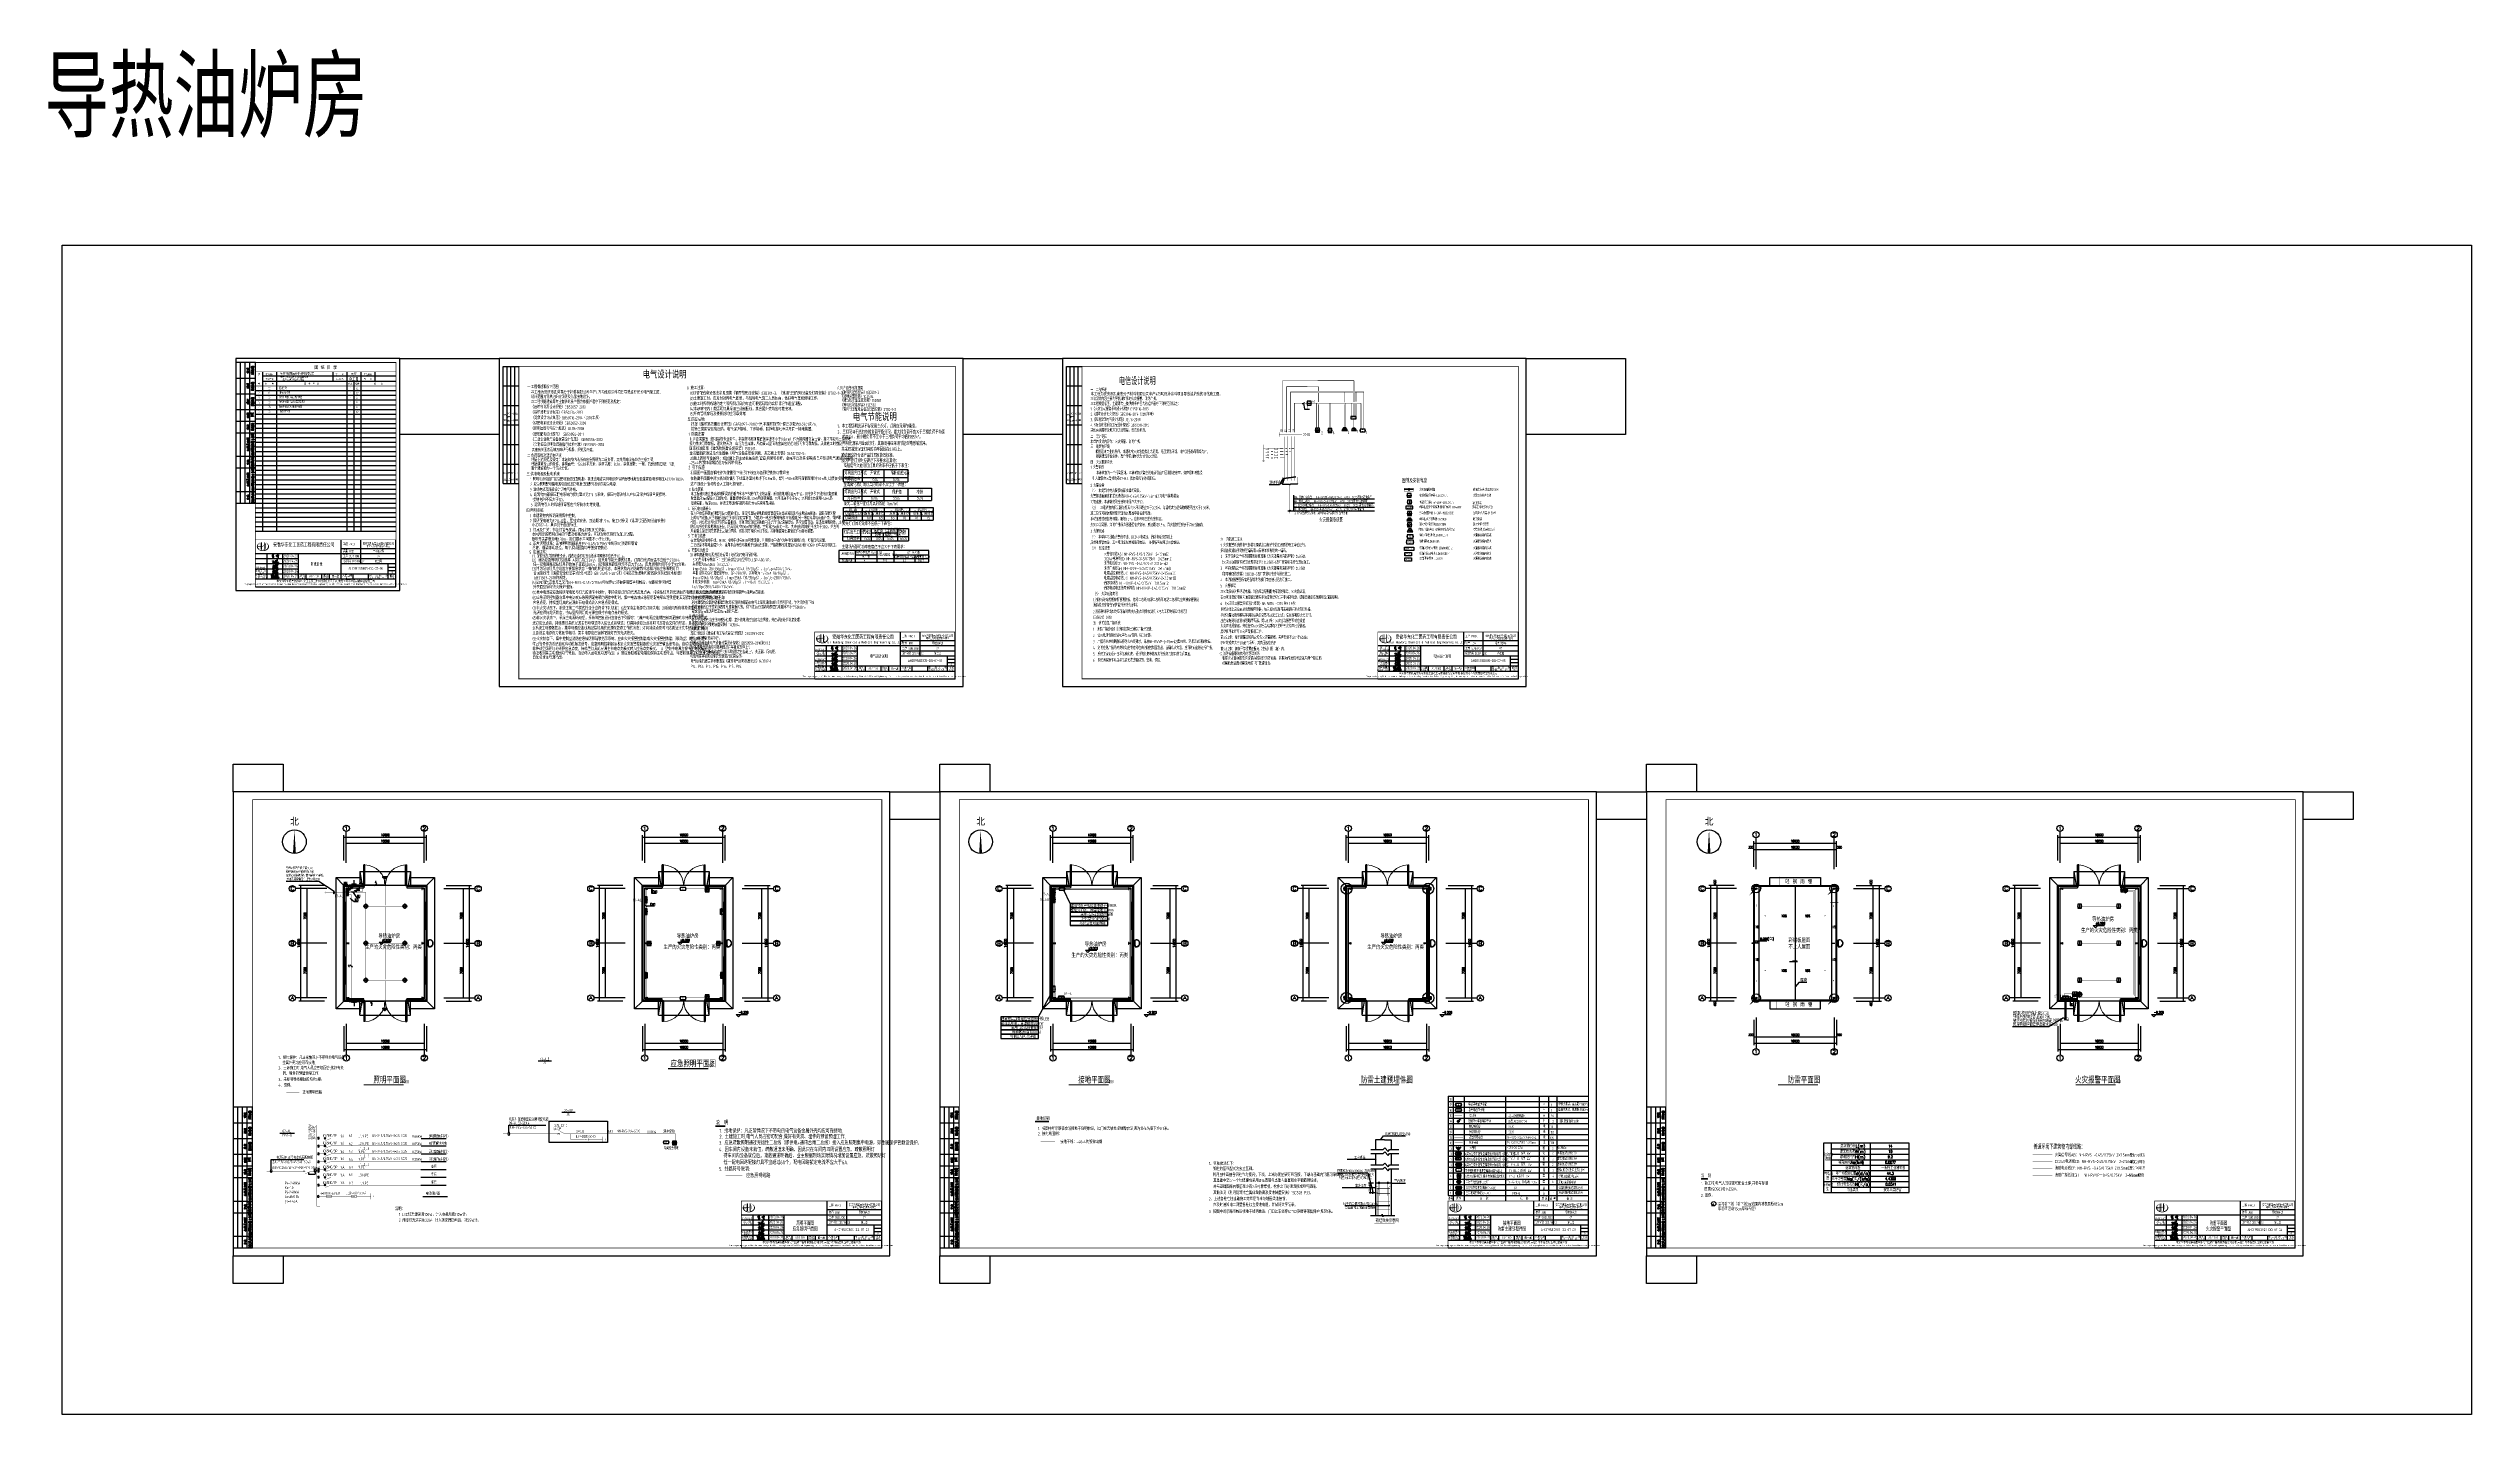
# Model space of a CAD drawing. Extents: x 4830845 to 5141198, y -443067 to -268177.
import ezdxf
from ezdxf.enums import TextEntityAlignment as Align

# ---------------------------------------------------------------- set-up
doc = ezdxf.new("R2010")
doc.units = 0
doc.header["$LTSCALE"] = 1000
doc.header["$MEASUREMENT"] = 0
for name, pattern in [('CENTER2', [1.125, 0.75, -0.125, 0.125, -0.125]), ('DASH', [0.35, 0.25, -0.1]), ('HIDDEN', [0.375, 0.25, -0.125])]:
    doc.linetypes.add(name, pattern=pattern)
doc.layers.get('0').update_dxf_attribs({"linetype": 'CONTINUOUS'})
doc.layers.get('Defpoints').update_dxf_attribs({"linetype": 'CONTINUOUS'})
for name, color, linetype in [('1', 6, 'HIDDEN'), ('AXIS', 3, 'CONTINUOUS'), ('AXIS_TEXT', 7, 'CONTINUOUS'), ('DIM-消防', 3, 'CONTINUOUS'), ('DIM-照明', 3, 'CONTINUOUS'), ('DIM_SYMB', 3, 'CONTINUOUS'), ('DUCT-排烟中心线', 5, 'CENTER2'), ('DUCT-排烟管', 2, 'CONTINUOUS'), ('ELEMENT', 3, 'CONTINUOUS'), ('EQUIP-消防', 3, 'CONTINUOUS'), ('EQUIP-照明', 3, 'CONTINUOUS'), ('EQUIP-箱柜', 3, 'CONTINUOUS'), ('LWIRE', 4, 'CONTINUOUS'), ('PUB_DIM', 3, 'CONTINUOUS'), ('PUB_TEXT', 7, 'CONTINUOUS'), ('PUB_TITLE', 4, 'CONTINUOUS'), ('SIG_TEXT', 7, 'CONTINUOUS'), ('TEL_SYMB', 3, 'CONTINUOUS'), ('TEL_TAB', 7, 'CONTINUOUS'), ('TEL_TEXT', 7, 'CONTINUOUS'), ('WALL', 2, 'CONTINUOUS'), ('WINDOW', 4, 'CONTINUOUS'), ('WIRE-接地', 4, 'CONTINUOUS'), ('WIRE-消防', 5, 'CONTINUOUS'), ('WIRE-照明', 1, 'CONTINUOUS'), ('WIRE-系统', 4, 'CONTINUOUS'), ('建筑底图', 251, 'CONTINUOUS'), ('电信', 7, 'CONTINUOUS'), ('电气', 3, 'CONTINUOUS'), ('电气文字', 7, 'CONTINUOUS'), ('电气表格', 7, 'CONTINUOUS')]:
    doc.layers.add(name, color=color, linetype=linetype)
doc.layers.add('_0', color=7, linetype='CONTINUOUS', lineweight=25)
doc.styles.add('-宋体', font='', dxfattribs={"width": 0.8})
doc.styles.add('_HZTXT', font='txt.shx', dxfattribs={"width": 0.8, "bigfont": 'HZTXT.shx'})
doc.styles.add('_TCH_AXIS', font='COMPLEX', dxfattribs={"bigfont": 'GBCBIG'})
doc.styles.add('_TCH_DIM', font='SIMPLEX', dxfattribs={"bigfont": 'GBCBIG'})
doc.styles.add('_TCH_DIM_T3', font='SIMPLEX', dxfattribs={"width": 0.705882, "bigfont": 'GBCBIG'})
doc.styles.add('_TEL_ATTDEF', font='GBENOR', dxfattribs={"width": 0.8, "height": 3, "bigfont": 'GBCBIG'})
doc.styles.add('_TEL_DIM', font='sceie.shx', dxfattribs={"width": 0.8, "height": 3.5, "bigfont": 'sceic.shx'})
doc.styles.add('AHD', font='sceie.shx', dxfattribs={"width": 0.7, "bigfont": 'sceic.shx'})
doc.styles.add('COMPLEX', font='COMPLEX')
doc.styles.add('ECEC_TQ_S', font='')
doc.styles.add('HT', font='')
doc.styles.add('SCEI', font='sceie.shx', dxfattribs={"width": 0.75, "bigfont": 'sceic.shx'})
doc.styles.add('sceic', font='sceie.shx', dxfattribs={"width": 0.67, "bigfont": 'sceic.shx'})
doc.styles.add('sceie', font='sceie.shx', dxfattribs={"width": 0.7, "bigfont": 'sceic.shx'})
doc.styles.get("Standard").update_dxf_attribs({"font": 'GBENOR', "bigfont": 'GBCBIG'})
doc.styles.add('TG_LINETYPE', font='SIMPLEX', dxfattribs={"width": 0.8, "height": 3, "bigfont": 'HZTXT'})
doc.styles.add('TSSD_Rein', font='Tssdeng.shx', dxfattribs={"width": 0.7, "bigfont": 'hztxt.shx'})
doc.styles.get('-宋体').set_extended_font_data('SimSun')
doc.styles.get('ECEC_TQ_S').set_extended_font_data('SimSun')
doc.styles.get('HT').set_extended_font_data('SimSun')
doc.linetypes.add('TG_BC', pattern='A,2,-0.85,["BC",TG_LINETYPE,S=0.1,R=0,X=-0.65,Y=-0.15],0', length=2.85)
doc.linetypes.add('TG_F', pattern='A,2,-0.4,["F",TG_LINETYPE,S=0.1,R=0,X=-0.28,Y=-0.15],0', length=2.4)
doc.linetypes.add('TG_接地', pattern='A,0.75,0,["/",TG_LINETYPE,S=0.05,R=-8.594367,X=-0.1,Y=-0.045],0.65,-0.13,0.13,-0.13', length=2)
doc.dimstyles.new('_TCH_ARCH&&100', dxfattribs={"dimtxt": 297.5, "dimasz": 100, "dimexe": 250, "dimexo": 300, "dimgap": 126.25, "dimtad": 1, "dimdec": 0, "dimzin": 0, "dimdsep": 46, "dimtxsty": '_TCH_DIM_T3', "dimblk": 'ARCHTICK', "dimcen": 0.09, "dimclrt": 7, "dimazin": 2, "dimtfac": 1, "dimtdec": 0, "dimtix": 1, "dimtmove": 2, "dimatfit": 3, "dimfxl": 0, "dimtolj": 1, "dimtzin": 0, "dimarcsym": 0})
pattern_1 = [(45, (4961288.943, -427094.354), (22.45064, -22.45064), [])]
pattern_2 = [(45, (4961304.942, -413094.354), (22.45064, -22.45064), [])]

# ---------------------------------------------------------------- blocks, each defined once
blk = doc.blocks.new('_NORTH')
blk.add_circle((0, 0), 1200)
blk.add_solid([(-1191, 149), (-1191, -149), (1200, 0)])
blk = doc.blocks.new('A$C04D97144')
for p, q in [((0, 160), (25, 160)), ((6, 0), (6, 180)), ((12, 0), (12, 180)), ((18, 0), (18, 180)), ((0, 140), (25, 140)), ((0, 120), (25, 120)), ((0, 105), (25, 105)), ((0, 90), (25, 90)), ((0, 60), (25, 60)), ((0, 45), (25, 45)), ((0, 15), (25, 15))]:
    blk.add_line(p, q)
blk.add_lwpolyline([(0, 180), (0, 0), (25, 0), (25, 180)], close=True)
for points in [[(13.8, 170.9), (14, 171), (13.9, 171), (17.3, 171), (17, 171), (16.7, 171)], [(13.8, 168), (14.1, 168.1), (14.3, 168.2)], [(13.9, 172.1), (14.1, 172.4), (14.3, 172.4), (14.3, 172.4)], [(14.6, 166.9), (14.4, 169.5), (14.3, 169.4), (14.8, 169.1)], [(14.3, 166.9), (14.5, 166.9), (14.7, 166.9), (14.9, 166.8), (15.1, 166.8)], [(14.8, 171.7), (14.5, 173.3), (14.5, 173.1), (14.6, 172.9)], [(14.7, 172.2), (14.9, 172.2), (15.6, 171.7), (15.6, 171.7), (15.4, 172.5)], [(14.7, 168.1), (14.7, 168.1), (17.3, 168.1), (17, 168), (16.7, 168.1)], [(14.8, 171.4), (15, 170.3)], [(15, 171), (15.4, 170.8), (15.8, 170.6), (16, 170.4), (16.3, 170.2)], [(16.2, 168.8), (16.3, 168.9), (15, 169), (15.1, 169.1), (15.3, 167.3)], [(15, 167.2), (15.3, 167.2), (16.5, 167.4), (16.3, 167.3), (16.2, 168.8), (16.2, 168.6), (16.2, 168.3)], [(15.1, 172.7), (15.2, 172.7), (15.6, 172.4), (15.6, 172.3), (15.9, 172.1), (16.2, 171.8), (16.5, 171.5)], [(15.2, 171), (15.5, 171.4)], [(15.6, 172.9), (15.8, 172.8), (16.3, 172.5), (16.6, 172.1), (16.9, 171.8), (17.1, 171.5), (17.3, 171.2)], [(15.7, 167.6), (15.6, 168.6)], [(16.4, 172.4), (16.9, 172.9), (17.1, 173.1), (16.8, 172.9)], [(23, 174.4), (20, 174.4), (20, 174.9), (20.2, 175.1), (20.5, 175.2), (20.7, 175.3), (21.2, 175.4), (21.9, 175.4), (22.3, 175.3), (22.6, 175.2), (22.8, 175.1), (23, 174.9), (23, 174.4), (23, 174.4)], [(23, 173), (20, 173), (20, 173.9)], [(20, 171.5), (23, 172), (20, 172.6)], [(20, 170.5), (20.2, 170.3), (20.5, 170.2), (20.7, 170.1), (21.2, 170.1), (21.9, 170.1), (22.3, 170.1), (22.6, 170.2), (22.8, 170.3), (23, 170.5), (23, 170.8), (22.8, 170.9), (22.6, 171), (22.3, 171.1), (21.9, 171.2), (21.2, 171.2), (20.7, 171.1), (20.5, 171), (20.2, 170.9), (20, 170.8), (20, 170.5), (20, 170.5)], [(23, 168.7), (20, 168.7), (20, 169.4), (20.2, 169.6), (20.3, 169.6), (20.6, 169.7), (20.9, 169.7), (21.2, 169.6), (21.3, 169.6), (21.4, 169.4), (21.4, 168.7)], [(23, 167.3), (20, 167.3), (20, 168), (20.2, 168.2), (20.3, 168.2), (20.6, 168.3), (21, 168.3), (21.3, 168.2), (21.4, 168.2), (21.6, 168), (21.6, 167.3)], [(23, 165.9), (20, 165.9), (20, 166.6), (20.2, 166.8), (20.3, 166.8), (20.6, 166.9), (21, 166.9), (21.3, 166.8), (21.4, 166.8), (21.6, 166.6), (21.6, 165.9)], [(23, 164.4), (20, 165), (23, 165.5)], [(21.4, 173), (21.4, 173.6)], [(21.4, 169.2), (23, 169.7)], [(22, 164.6), (22, 165.3)], [(23, 173), (23, 173.9)], [(13.8, 151), (14, 151.2), (13.9, 151.1), (17.3, 151.1), (17, 151.1), (16.7, 151.1)], [(13.8, 148.5), (14.1, 148.7), (14.2, 148.8), (14.4, 148.8)], [(13.8, 147.4), (14, 147.5), (13.9, 147.5), (17.3, 147.5), (17.1, 147.4), (16.8, 147.5)], [(13.8, 132.4), (14, 132.4), (17.3, 132.4), (17.1, 132.4), (16.8, 132.4)], [(13.9, 152.3), (14.1, 152.5), (14.3, 152.5), (14.3, 152.5)], [(13.9, 130.8), (14.1, 131), (14.3, 131.1), (14.5, 131.1)], [(13.9, 128.2), (14.2, 128.3), (14.5, 128.3), (14.7, 128.2), (15, 128.1), (15.1, 128), (15.3, 127.9), (15.4, 127.8)], [(14.1, 128.3), (14.1, 129.1), (14, 129), (14.2, 128.9), (14.4, 128.9), (14.6, 128.9), (14.8, 128.9), (14.9, 128.9), (15, 129), (15, 129.1), (15, 129.2), (15, 129.4), (15, 129.6), (14.9, 129.6)], [(14, 127.1), (14.4, 127.5), (14.5, 127.5)], [(14.8, 151.8), (14.5, 153.4), (14.5, 153.3), (14.6, 153)], [(14.7, 148.1), (14.5, 149.5), (14.5, 149.4), (14.5, 149.3)], [(14.7, 152.4), (14.9, 152.3), (15.6, 151.8), (15.6, 151.8), (15.4, 152.7)], [(14.7, 147.8), (14.9, 146.8)], [(14.8, 151.6), (15, 150.5)], [(14.9, 149), (15.2, 149.4), (15.4, 149.4), (15.5, 149.5)], [(14.9, 148.5), (15.1, 148.4), (15.5, 148.2), (15.8, 148), (15.9, 147.8)], [(14.9, 147.5), (15.3, 147.3), (15.7, 147.1), (16, 146.9), (16.3, 146.7)], [(15.2, 126.7), (15.1, 127.5), (14.9, 127.3), (15.2, 127.3), (16.7, 127.3), (16.8, 127.2), (16.2, 127.8)], [(15, 151.2), (15.4, 150.9), (15.8, 150.7), (16, 150.5), (16.3, 150.3)], [(15.1, 131.5), (15, 133.3), (15, 133.2), (15, 133)], [(15.1, 130.3), (15, 131.1), (15, 131.1), (16.7, 131), (16.8, 130.9), (16, 131.7)], [(15.1, 152.8), (15.2, 152.8), (15.6, 152.5), (15.6, 152.4), (15.9, 152.2), (16.2, 151.9), (16.5, 151.6)], [(15.1, 147.5), (15.4, 147.9)], [(15.2, 151.2), (15.5, 151.5)], [(15.3, 149), (15.6, 149), (16, 148.8), (16.3, 148.7), (16.5, 148.5), (16.7, 148.3), (16.9, 148.1), (17.1, 147.9), (17.3, 147.7)], [(15.5, 128.1), (15.4, 129.2), (15.3, 129.1), (15.5, 129), (15.8, 128.9), (16, 128.7), (16.2, 128.6), (16.5, 128.4), (16.7, 128.1), (16.9, 127.9), (17, 127.7), (17.1, 127.5)], [(15.6, 153), (15.8, 153), (16.3, 152.6), (16.6, 152.3), (16.9, 151.9), (17.1, 151.6), (17.3, 151.3)], [(15.7, 148.2), (15.8, 148.3), (17.1, 149.3), (17.1, 149.8), (17, 149.3), (16.9, 149.2)], [(15.8, 128.1), (15.8, 128.1), (17, 129.2), (17, 129.7), (17, 129.2), (16.8, 129.1)], [(16.4, 152.5), (16.9, 153.1), (17.1, 153.2), (16.8, 153)], [(23, 153.9), (20, 153.9), (20, 154.4), (20.2, 154.6), (20.5, 154.7), (20.7, 154.8), (21.2, 154.9), (21.9, 154.9), (22.3, 154.8), (22.6, 154.7), (22.8, 154.6), (23, 154.4), (23, 153.9), (23, 153.9)], [(23, 152.5), (20, 152.5), (20, 153.4)], [(20, 150.8), (23, 151.2), (20, 151.5), (23, 151.9), (20, 152.2)], [(23, 149.7), (20, 149.7), (20, 150.6)], [(20, 148.5), (20, 149), (20, 148.7), (22.9, 148.7), (22.9, 148.5), (22.9, 149)], [(20, 146.8), (23, 147.3), (20, 147.9)], [(23, 145.5), (20, 145.5), (20, 146.4)], [(23, 144), (20, 144), (20, 144.7), (20.2, 144.9), (20.3, 144.9), (20.6, 145), (20.9, 145), (21.2, 144.9), (21.3, 144.9), (21.4, 144.7), (21.4, 144)], [(23, 134.4), (20, 134.4), (20, 134.9), (20.2, 135.1), (20.5, 135.2), (20.7, 135.3), (21.2, 135.4), (21.9, 135.4), (22.3, 135.3), (22.6, 135.2), (22.8, 135.1), (23, 134.9), (23, 134.4), (23, 134.4)], [(23, 133), (20, 133), (20, 133.9)], [(23, 131.5), (20, 131.5), (23, 132.4), (20, 132.4)], [(20.7, 131.2), (20.5, 131.1), (20.2, 131), (20, 130.8), (20, 130.5), (20.2, 130.4), (20.5, 130.3), (20.7, 130.2), (21.2, 130.1), (21.9, 130.1), (22.3, 130.2), (22.6, 130.3), (22.8, 130.4), (23, 130.5), (23, 130.8), (22.8, 131), (22.6, 131.1), (22.3, 131.2), (21.9, 131.2), (21.9, 130.8)], [(20, 129), (20, 129.5), (20, 129.2), (22.9, 129.2), (22.9, 129), (22.9, 129.5)], [(20.5, 128.2), (20.2, 128.1), (20, 127.9), (20, 127.6), (20.2, 127.4), (20.5, 127.3), (20.7, 127.3), (21, 127.3), (21.2, 127.4), (21.3, 127.5), (21.6, 128), (21.7, 128.1), (21.9, 128.2), (22.1, 128.2), (22.6, 128.2), (22.8, 128.1), (23, 127.9), (23, 127.6), (22.8, 127.4), (22.6, 127.3)], [(23, 126), (20, 126), (20, 126.9)], [(23, 124.6), (20, 124.6), (20, 125.1), (20.2, 125.3), (20.5, 125.4), (20.7, 125.5), (21.2, 125.6), (21.9, 125.6), (22.3, 125.5), (22.6, 125.4), (22.8, 125.3), (23, 125.1), (23, 124.6), (23, 124.6)], [(21.4, 152.5), (21.4, 153.1)], [(21.4, 149.7), (21.4, 150.3)], [(21.4, 145.5), (21.4, 146.1)], [(21.4, 144.5), (23, 145)], [(21.4, 133), (21.4, 133.6)], [(21.4, 126), (21.4, 126.6)], [(23, 152.5), (23, 153.4)], [(23, 149.7), (23, 150.6)], [(23, 145.5), (23, 146.4)], [(23, 133), (23, 133.9)], [(23, 126), (23, 126.9)], [(13.7, 113.9), (13.9, 113.9), (16.1, 113.8)], [(13.8, 99.9), (14.2, 99.9), (14.6, 99.7), (15.1, 99.5), (15.4, 99.3), (15.6, 99.2), (15.9, 99.1)], [(13.8, 96.3), (14.3, 96.1), (14.6, 95.9), (14.8, 95.7), (14.9, 95.7), (15.1, 95.5)], [(13.8, 95.3), (14, 95.2), (14.4, 95), (14.5, 95), (14.8, 94.7), (15.1, 94.6), (15.3, 94.4), (15.5, 94.2)], [(13.9, 113.1), (14.1, 113.1), (16.2, 113.1)], [(14.1, 114.5), (14.5, 114.6), (15.1, 114.6), (15.8, 114.6), (16.2, 114.5), (16.6, 114.4), (16.9, 114.2), (17.3, 113.9)], [(14.2, 109.6), (14.5, 109.6), (15.1, 109.7), (15.7, 109.7), (15.8, 109.7), (16.3, 109.7), (16.9, 109.7), (16.7, 109.7), (16.5, 110.8), (16.7, 111), (16.4, 111.1), (16.1, 111.1), (15.4, 111.1), (14.8, 111.1), (14.2, 111.1), (14.3, 111.2), (14.5, 109.7)], [(14.4, 96), (14.4, 96.1), (14.3, 97), (14.2, 96.9), (14.6, 96.6), (15, 96.4), (15.2, 96.2), (15.4, 95.9), (15.6, 95.7), (15.7, 95.5)], [(14.5, 114.6), (14.3, 115.5), (14.3, 115.4), (15.1, 115.4), (15.2, 115.4), (16.5, 115.4), (17, 115.4), (17.2, 115.3), (17.3, 115.3), (17, 114.9), (17.2, 115.3)], [(14.5, 98.1), (14.3, 99.2), (14.3, 99.1), (15.3, 98.9), (15.3, 99.1), (15.4, 98.2), (15.1, 98.2), (15.4, 98.2), (16.7, 98.2)], [(14.7, 112.6), (14.5, 114.3)], [(14.7, 95.9), (14.7, 96), (15.7, 97.1), (15.7, 97.5), (15.7, 97.1), (15.6, 97)], [(14.7, 94.9), (17.2, 94.9), (17, 94.8), (16.6, 94.9)], [(14.8, 95.3), (16.5, 95.3), (16.3, 95.3), (16.1, 95.3)], [(15.2, 99.5), (15, 100.8), (15, 100.6), (15, 100.4)], [(15.2, 114.6), (15.1, 115.1)], [(15.2, 113.2), (15.1, 113.7)], [(15.1, 100.2), (15.3, 100.2), (15.7, 100.1), (16, 100), (16.2, 99.9), (16.4, 99.7), (16.6, 99.5), (16.8, 99.3), (17, 99.1), (17.1, 98.9), (17.1, 98.7), (17.2, 98.5)], [(15.5, 109.7), (15.3, 110.8), (15.3, 110.7), (15.4, 110.4)], [(15.4, 96.4), (15.5, 96.4), (15.5, 96.3), (15.8, 96.1), (16, 95.8), (16.1, 95.6)], [(15.5, 99.3), (15.6, 99.4), (17.1, 100.3), (17.1, 100.8), (17, 100.3), (16.9, 100.2)], [(15.6, 113.2), (15.6, 113.6)], [(15.8, 96.6), (15.9, 96.6), (15.9, 96.5), (16.2, 96.2), (16.2, 96.2), (16.4, 96), (16.5, 95.8), (16.7, 95.5)], [(15.9, 114.6), (15.9, 114.6), (15.9, 115.1)], [(16.3, 112.5), (16.1, 114.3), (16, 114.2), (16.1, 114.1)], [(16.8, 98.1), (16, 99)], [(16.1, 96.9), (16.3, 96.8), (16.6, 96.5), (16.8, 96.2), (17, 95.9), (17.1, 95.6), (17.2, 95.4), (17.3, 95.2)], [(16.4, 113.6), (16.7, 113.9), (16.9, 113.9), (16.6, 113.8)], [(16.5, 113.2), (16.6, 113.2), (16.9, 112.9), (17.1, 112.7), (17.2, 112.5)], [(22.5, 114.9), (19.6, 114.9), (19.6, 115.8)], [(19.6, 113.4), (19.6, 114.4)], [(19.6, 113.9), (22.5, 113.9)], [(22.5, 111.9), (19.6, 112.5), (22.5, 113)], [(22.5, 110.7), (19.6, 110.7), (19.6, 111.2), (19.7, 111.4), (20, 111.6), (20.3, 111.6), (20.8, 111.7), (21.4, 111.7), (21.9, 111.6), (22.2, 111.6), (22.4, 111.4), (22.5, 111.2), (22.5, 110.7), (22.5, 110.7)], [(22.9, 101.3), (19.9, 101.3), (19.9, 101.8), (20.1, 102), (20.4, 102.1), (20.6, 102.2), (21.1, 102.2), (21.8, 102.2), (22.2, 102.2), (22.5, 102.1), (22.7, 102), (22.9, 101.8), (22.9, 101.3), (22.9, 101.3)], [(22.9, 99.9), (19.9, 99.9), (19.9, 100.8)], [(20.4, 99.3), (20.1, 99.2), (19.9, 99), (19.9, 98.7), (20.1, 98.5), (20.4, 98.3), (20.6, 98.3), (20.9, 98.4), (21.1, 98.5), (21.2, 98.6), (21.5, 99), (21.6, 99.2), (21.8, 99.2), (22, 99.3), (22.5, 99.3), (22.7, 99.2), (22.9, 99), (22.9, 98.7), (22.7, 98.5), (22.5, 98.3)], [(19.9, 97.3), (19.9, 97.7), (19.9, 97.5), (22.8, 97.5), (22.8, 97.3), (22.8, 97.7)], [(19.9, 95.5), (22.9, 96.1), (19.9, 96.6)], [(22.9, 94.3), (19.9, 94.3), (19.9, 95.2)], [(22.9, 92.8), (19.9, 92.8), (19.9, 93.4), (20.1, 93.6), (20.2, 93.7), (20.5, 93.8), (20.8, 93.8), (21.1, 93.7), (21.2, 93.6), (21.3, 93.4), (21.3, 92.8)], [(21, 114.9), (21, 115.5)], [(21.3, 99.9), (21.3, 100.4)], [(21.3, 94.3), (21.3, 94.8)], [(21.3, 93.3), (22.9, 93.8)], [(21.6, 112.1), (21.6, 112.8)], [(22.5, 114.9), (22.5, 115.8)], [(22.9, 99.9), (22.9, 100.8)], [(22.9, 94.3), (22.9, 95.2)], [(13.7, 82.2), (13.9, 82.2), (16.1, 82.1)], [(13.9, 81.4), (14.1, 81.4), (16.2, 81.4)], [(14.1, 74.1), (14, 76), (13.9, 75.9), (14.1, 75.8), (14.6, 75.6), (15.1, 75.4), (15.1, 75.4), (15.1, 75.4), (15, 76.2), (14.9, 76.2), (15.2, 76), (15.5, 75.9), (15.7, 75.8), (15.9, 75.6), (16.1, 75.4), (16.4, 75.2), (16.6, 75), (16.7, 74.8), (16.9, 74.5), (17.1, 74.3), (17.2, 74)], [(13.9, 72), (14.1, 72), (14.8, 71.7)], [(13.9, 70.9), (14.1, 70.9), (14.5, 70.7), (14.9, 70.5), (15.2, 70.3)], [(13.9, 67.9), (14, 67.8), (14.5, 67.6), (15, 67.2), (15.3, 67), (15.6, 66.6), (15.9, 66.3)], [(14.1, 82.8), (14.5, 82.9), (15.1, 82.9), (15.8, 82.9), (16.2, 82.8), (16.6, 82.7), (16.9, 82.5), (17.3, 82.2)], [(14.2, 77.9), (14.5, 78), (15.1, 78), (15.7, 78), (15.8, 78), (16.3, 78), (16.9, 78), (16.7, 78), (16.5, 79.1), (16.7, 79.3), (16.4, 79.4), (16.1, 79.4), (15.4, 79.4), (14.8, 79.4), (14.2, 79.4), (14.3, 79.5), (14.5, 78)], [(14.2, 74.8), (14.4, 74.8), (14.9, 74.7), (15.2, 74.6), (15.5, 74.5), (15.9, 74.4), (16.2, 74.2), (16.5, 74), (16.7, 73.8), (17, 73.6), (17.1, 73.4)], [(14.2, 67.7), (15.8, 69), (15.8, 69.1), (15.8, 69.5), (15.7, 69), (15.6, 68.9)], [(14.5, 82.9), (14.3, 83.8), (14.3, 83.7), (15.1, 83.7), (15.2, 83.7), (16.5, 83.7), (17, 83.7), (17.2, 83.6), (17.3, 83.6), (17, 83.2), (17.2, 83.6)], [(14.6, 71.8), (14.4, 72.8)], [(14.5, 70.7), (14.4, 71.5)], [(14.7, 80.9), (14.5, 82.6)], [(14.5, 70.9), (14.9, 71.1)], [(14.6, 72.1), (15.1, 72.4)], [(14.8, 71.5), (15, 71.5), (15.5, 71), (15.6, 71), (15.8, 70.7), (16.1, 70.3), (16.3, 70.2), (16.4, 70)], [(15.2, 82.9), (15.1, 83.4)], [(15.2, 81.5), (15.1, 82)], [(15.1, 71.4), (16.1, 72.6), (16.1, 73), (16.1, 72.6), (15.9, 72.3)], [(15.2, 74.7), (17.1, 76.2), (17.1, 76.8), (17.1, 76.2), (17, 76.2), (16.8, 75.9)], [(15.5, 78), (15.3, 79.1), (15.3, 79), (15.4, 78.7)], [(15.4, 67.3), (15.4, 67.3), (15.4, 67.3), (15.3, 68.3), (15.3, 68.1), (15.3, 68)], [(15.6, 81.5), (15.6, 81.9)], [(15.8, 71.9), (15.9, 70.9)], [(15.9, 82.9), (15.9, 82.9), (15.9, 83.4)], [(16, 66.7), (16.1, 66.8), (15.9, 68.8), (15.9, 68.7), (15.9, 68.5)], [(16.3, 80.8), (16.1, 82.6), (16, 82.5), (16.1, 82.4)], [(16, 71.4), (16.5, 71.5), (16.7, 71.4), (16.4, 71.4)], [(16.1, 72.1), (16.3, 72.1), (17.1, 71.7)], [(16.1, 67.6), (16.2, 67.6), (16.8, 67.2), (17.1, 66.9), (17.1, 66.8), (16.9, 68.4), (16.4, 68)], [(16.3, 70.8), (16.6, 71), (16.8, 71), (16.6, 70.9)], [(16.4, 81.9), (16.7, 82.3), (16.9, 82.3), (16.6, 82.1)], [(16.5, 81.5), (16.6, 81.5), (16.9, 81.2), (17.1, 81), (17.2, 80.8)], [(16.9, 68.4), (17, 68.5), (17.2, 68.6)], [(17.1, 70.5), (17, 72.6), (17, 72.5), (17, 72.2)], [(23, 88.3), (20.1, 88.3), (20.1, 89.2)], [(20.1, 86.8), (20.1, 87.8)], [(20.1, 87.3), (23, 87.3)], [(23, 85.3), (20.1, 85.9), (23, 86.4)], [(23, 84.1), (20.1, 84.1), (20.1, 84.6), (20.3, 84.8), (20.5, 84.9), (20.8, 85), (21.3, 85.1), (21.9, 85.1), (22.3, 85), (22.7, 84.9), (22.9, 84.8), (23, 84.6), (23, 84.1), (23, 84.1)], [(21.4, 82.4), (21.3, 82.4), (21.1, 82.4), (21.1, 82.3), (21.3, 82.2), (21.5, 82.1), (22.2, 82), (22.7, 81.9), (22.9, 81.7), (23, 81.6), (23, 81.3), (22.9, 81.2), (22.7, 81.1), (22.5, 81), (22.2, 81), (21.9, 81.1), (21.8, 81.2), (21.3, 81.7), (21.1, 81.7), (20.8, 81.8), (20.5, 81.8), (20.3, 81.7), (20.1, 81.6), (20.3, 81.4), (20.5, 81.4), (20.8, 81.4), (21.3, 81.4), (21.6, 81.6), (22.7, 81.9), (22.9, 82.1), (23, 82.2), (23, 82.4), (22.9, 82.4), (22.7, 82.4)], [(23, 78.5), (20.1, 78.5), (20.1, 79), (20.3, 79.2), (20.5, 79.4), (20.8, 79.4), (21.3, 79.5), (21.9, 79.5), (22.3, 79.4), (22.7, 79.4), (22.9, 79.2), (23, 79), (23, 78.5), (23, 78.5)], [(23, 77.1), (20.1, 77.1), (20.1, 78)], [(23, 75.6), (20.1, 75.6), (23, 76.6), (20.1, 76.6)], [(20.8, 75.3), (20.5, 75.2), (20.3, 75.1), (20.1, 74.9), (20.1, 74.7), (20.3, 74.5), (20.5, 74.4), (20.8, 74.3), (21.3, 74.2), (21.9, 74.2), (22.3, 74.3), (22.7, 74.4), (22.9, 74.5), (23, 74.7), (23, 74.9), (22.9, 75.1), (22.7, 75.2), (22.3, 75.3), (21.9, 75.3), (21.9, 74.9)], [(20.1, 73.1), (20.1, 73.6), (20.1, 73.3), (23, 73.3), (23, 73.1), (23, 73.6)], [(20.5, 72.3), (20.3, 72.2), (20.1, 72), (20.1, 71.7), (20.3, 71.5), (20.5, 71.4), (20.8, 71.4), (21.1, 71.4), (21.3, 71.5), (21.4, 71.7), (21.6, 72.1), (21.8, 72.2), (21.9, 72.3), (22.2, 72.3), (22.7, 72.3), (22.9, 72.2), (23, 72), (23, 71.7), (22.9, 71.5), (22.7, 71.4)], [(23, 70), (20.1, 70), (20.1, 70.7), (20.3, 70.9), (20.4, 70.9), (20.6, 71), (20.9, 71), (21.3, 70.9), (21.4, 70.9), (21.5, 70.7), (21.5, 70)], [(23, 68.7), (20.1, 68.7), (20.1, 69.6)], [(20.1, 67.2), (20.1, 68.2)], [(20.1, 67.7), (23, 67.7)], [(23, 65.8), (20.1, 65.8), (23, 66.8), (20.1, 66.8)], [(20.1, 64.4), (22.2, 64.4), (22.7, 64.5), (22.9, 64.6), (23, 64.9), (23, 65), (22.9, 65.2), (22.7, 65.4), (22.2, 65.4), (20.1, 65.4)], [(20.1, 63.4), (20.3, 63.2), (20.5, 63.1), (20.8, 63), (21.3, 63), (21.9, 63), (22.3, 63), (22.7, 63.1), (22.9, 63.2), (23, 63.4), (23, 63.7), (22.9, 63.8), (22.7, 63.9), (22.3, 64), (21.9, 64.1), (21.3, 64.1), (20.8, 64), (20.5, 63.9), (20.3, 63.8), (20.1, 63.7), (20.1, 63.4), (20.1, 63.4)], [(20.8, 62.7), (20.5, 62.6), (20.3, 62.5), (20.1, 62.3), (20.1, 62.1), (20.3, 61.9), (20.5, 61.8), (20.8, 61.7), (21.3, 61.6), (21.9, 61.6), (22.3, 61.7), (22.7, 61.8), (22.9, 61.9), (23, 62.1), (23, 62.3), (22.9, 62.5), (22.7, 62.6), (22.3, 62.7)], [(21.5, 88.3), (21.5, 88.9)], [(21.5, 77.1), (21.5, 77.7)], [(21.5, 70.5), (23, 71)], [(21.5, 68.7), (21.5, 69.3)], [(22, 85.5), (22, 86.2)], [(23, 88.3), (23, 89.2)], [(23, 77.1), (23, 78)], [(23, 68.7), (23, 69.6)], [(13.7, 37.2), (13.9, 37.2), (16.1, 37.1)], [(13.8, 50.5), (14.1, 50.6), (15.1, 50.3), (16, 50.1), (16, 50), (15.8, 51.4), (15.7, 51.4), (16.8, 50.7)], [(13.9, 54.5), (14.1, 54.6), (17, 54.5)], [(13.9, 36.4), (14.1, 36.4), (16.2, 36.4)], [(14.1, 29.1), (14, 31), (13.9, 30.9), (14.1, 30.8), (14.6, 30.6), (15.1, 30.4), (15.1, 30.4), (15.1, 30.4), (15, 31.2), (14.9, 31.2), (15.2, 31), (15.5, 30.9), (15.7, 30.8), (15.9, 30.6), (16.1, 30.4), (16.4, 30.2), (16.6, 30), (16.7, 29.8), (16.9, 29.6), (17.1, 29.3), (17.2, 29)], [(14.1, 53.8), (14.3, 53.9), (17.1, 53.9)], [(14.1, 37.8), (14.5, 37.9), (15.1, 37.9), (15.8, 37.9), (16.2, 37.8), (16.6, 37.7), (16.9, 37.5), (17.3, 37.2)], [(14.2, 32.9), (14.5, 32.9), (15.1, 33), (15.7, 33), (15.8, 33), (16.3, 33), (16.9, 33), (16.7, 33), (16.5, 34.1), (16.7, 34.3), (16.4, 34.4), (16.1, 34.4), (15.4, 34.4), (14.8, 34.5), (14.2, 34.5), (14.3, 34.5), (14.5, 33)], [(14.5, 37.9), (14.3, 38.8), (14.3, 38.7), (15.1, 38.7), (15.2, 38.7), (16.5, 38.7), (17, 38.7), (17.2, 38.6), (17.3, 38.6), (17, 38.2), (17.2, 38.6)], [(14.7, 49.7), (14.5, 51.5), (14.5, 51.4), (14.6, 51.2)], [(14.7, 35.9), (14.5, 37.6)], [(14.8, 55.4), (15.2, 55.4), (15.7, 55), (16.3, 54.6)], [(14.9, 53), (15.9, 53.4), (16.2, 53.5)], [(15.2, 37.9), (15.1, 38.4)], [(15.2, 36.5), (15.1, 37)], [(15.4, 49.2), (15.2, 52), (15.2, 51.9), (15.2, 51.7)], [(15.2, 29.7), (17.1, 31.2), (17.1, 31.8), (17.1, 31.2), (17, 31.2), (16.8, 30.9)], [(15.5, 33), (15.3, 34.1), (15.3, 34), (15.4, 33.7)], [(15.6, 36.5), (15.6, 37)], [(15.9, 37.9), (15.9, 37.9), (15.9, 38.4)], [(16.3, 35.8), (16.1, 37.6), (16, 37.5), (16.1, 37.4)], [(16.4, 37), (16.7, 37.3), (16.9, 37.3), (16.6, 37.1)], [(16.5, 50.1), (16.7, 50.4), (16.8, 50.6), (17, 50.9), (17.1, 51), (17.2, 51.1)], [(16.5, 36.5), (16.6, 36.5), (16.9, 36.2), (17.1, 36), (17.2, 35.8)], [(17.1, 52.6), (17, 55.8), (17, 55.7), (17, 55.4)], [(22.8, 58.3), (19.9, 58.3), (19.9, 59.2)], [(22.8, 56.7), (19.9, 56.7), (22.8, 57.7), (19.9, 57.7)], [(19.9, 55.7), (19.9, 56.1), (19.9, 55.9), (22.7, 55.9), (22.7, 55.7), (22.7, 56.1)], [(19.9, 54.1), (22.8, 54.1), (22.8, 54.9)], [(22.8, 52.6), (19.9, 52.6), (19.9, 53.2), (20, 53.4), (20.2, 53.5), (20.4, 53.6), (20.9, 53.6), (21.1, 53.5), (21.3, 53.4), (21.4, 53.2), (21.4, 52.6)], [(19.9, 51.5), (19.9, 52), (19.9, 51.7), (22.7, 51.7), (22.7, 51.5), (22.7, 52)], [(20.6, 50.9), (20.3, 50.8), (20, 50.7), (19.9, 50.5), (19.9, 50.2), (20, 50.1), (20.3, 49.9), (20.6, 49.9), (21, 49.8), (21.7, 49.8), (22.1, 49.9), (22.4, 49.9), (22.7, 50.1), (22.8, 50.2), (22.8, 50.5), (22.7, 50.7), (22.4, 50.8), (22.1, 50.9)], [(20.3, 49.3), (20, 49.2), (19.9, 49), (19.9, 48.7), (20, 48.5), (20.3, 48.3), (20.6, 48.3), (20.9, 48.4), (21, 48.5), (21.1, 48.6), (21.4, 49), (21.6, 49.2), (21.7, 49.2), (22, 49.3), (22.4, 49.3), (22.7, 49.2), (22.8, 49), (22.8, 48.7), (22.7, 48.5), (22.4, 48.3)], [(19.9, 47.3), (19.9, 47.7), (19.9, 47.5), (22.7, 47.5), (22.7, 47.3), (22.7, 47.7)], [(22.8, 45.7), (19.9, 45.7), (19.9, 46.2), (20, 46.4), (20.3, 46.5), (20.6, 46.6), (21, 46.7), (21.7, 46.7), (22.1, 46.6), (22.4, 46.5), (22.7, 46.4), (22.8, 46.2), (22.8, 45.7), (22.8, 45.7)], [(23.1, 43.1), (20.2, 43.1), (20.2, 44)], [(20.2, 41.6), (20.2, 42.6)], [(20.2, 42.1), (23.1, 42.1)], [(23.1, 40.1), (20.2, 40.6), (23.1, 41.2)], [(23.1, 38.9), (20.2, 38.9), (20.2, 39.4), (20.3, 39.6), (20.6, 39.7), (20.9, 39.8), (21.3, 39.9), (22, 39.9), (22.4, 39.8), (22.7, 39.7), (23, 39.6), (23.1, 39.4), (23.1, 38.9), (23.1, 38.9)], [(21.4, 37.2), (21.3, 37.2), (21.2, 37.1), (21.2, 37.1), (21.3, 37), (21.6, 36.9), (22.3, 36.8), (22.7, 36.6), (23, 36.5), (23.1, 36.4), (23.1, 36.1), (23, 35.9), (22.8, 35.9), (22.6, 35.8), (22.3, 35.8), (22, 35.9), (21.9, 35.9), (21.3, 36.4), (21.2, 36.5), (20.9, 36.6), (20.6, 36.6), (20.3, 36.5), (20.2, 36.4), (20.3, 36.2), (20.6, 36.2), (20.9, 36.2), (21.3, 36.2), (21.7, 36.4), (22.7, 36.7), (23, 36.9), (23.1, 37), (23.1, 37.1), (23, 37.2), (22.8, 37.2)], [(23.1, 33.3), (20.2, 33.3), (20.2, 33.8), (20.3, 34), (20.6, 34.1), (20.9, 34.2), (21.3, 34.3), (22, 34.3), (22.4, 34.2), (22.7, 34.1), (23, 34), (23.1, 33.8), (23.1, 33.3), (23.1, 33.3)], [(23.1, 31.9), (20.2, 31.9), (20.2, 32.8)], [(23.1, 30.3), (20.2, 30.3), (23.1, 31.3), (20.2, 31.3)], [(21.3, 58.3), (21.3, 58.8)], [(21.6, 43.1), (21.6, 43.6)], [(21.6, 31.9), (21.6, 32.4)], [(22.1, 40.3), (22.1, 41)], [(22.8, 58.3), (22.8, 59.2)], [(23.1, 43.1), (23.1, 44)], [(23.1, 31.9), (23.1, 32.8)], [(13.8, 5.5), (14.1, 5.6), (15.1, 5.3), (16, 5.1), (16, 5), (15.8, 6.4), (15.7, 6.4), (16.8, 5.7)], [(13.9, 27), (14.1, 27), (14.8, 26.7)], [(13.9, 26), (14.1, 25.9), (14.5, 25.7), (14.9, 25.5), (15.2, 25.3)], [(13.9, 22.9), (14, 22.8), (14.5, 22.6), (15, 22.2), (15.3, 21.9), (15.6, 21.6), (15.9, 21.3)], [(13.9, 9.5), (14.1, 9.6), (17, 9.5)], [(14.1, 8.8), (14.3, 8.9), (17.1, 8.9)], [(14.2, 29.8), (14.4, 29.8), (14.9, 29.7), (15.2, 29.6), (15.5, 29.5), (15.9, 29.3), (16.2, 29.2), (16.5, 29), (16.7, 28.8), (17, 28.6), (17.1, 28.5)], [(14.2, 22.8), (15.8, 24.1), (15.8, 24.1), (15.8, 24.5), (15.7, 24.1), (15.6, 23.9)], [(14.6, 26.8), (14.4, 27.9)], [(14.5, 25.7), (14.4, 26.6)], [(14.5, 25.9), (14.9, 26.1)], [(14.7, 4.7), (14.5, 6.5), (14.5, 6.4), (14.6, 6.2)], [(14.6, 27.1), (15.1, 27.4)], [(14.8, 26.5), (15, 26.5), (15.5, 26), (15.6, 26), (15.8, 25.8), (16.1, 25.4), (16.3, 25.2), (16.4, 25)], [(14.8, 10.4), (15.2, 10.4), (15.7, 10), (16.3, 9.6)], [(14.9, 8), (15.9, 8.4), (16.2, 8.5)], [(15.1, 26.4), (16.1, 27.6), (16.1, 28), (16.1, 27.6), (15.9, 27.3)], [(15.4, 4.2), (15.2, 7), (15.2, 6.9), (15.2, 6.7)], [(15.4, 22.3), (15.4, 22.3), (15.4, 22.4), (15.3, 23.3), (15.3, 23.1), (15.3, 23)], [(15.8, 26.9), (15.9, 26)], [(16, 21.7), (16.1, 21.8), (15.9, 23.8), (15.9, 23.7), (15.9, 23.5)], [(16, 26.4), (16.5, 26.5), (16.7, 26.4), (16.4, 26.4)], [(16.1, 27.1), (16.3, 27.1), (17.1, 26.7)], [(16.1, 22.6), (16.2, 22.6), (16.8, 22.2), (17.1, 21.9), (17.1, 21.8), (16.9, 23.4), (16.4, 23)], [(16.3, 25.8), (16.6, 26), (16.8, 26), (16.6, 26)], [(16.5, 5.1), (16.7, 5.4), (16.8, 5.6), (17, 5.9), (17.1, 6), (17.2, 6.1)], [(16.9, 23.4), (17, 23.5), (17.2, 23.6)], [(17.1, 25.5), (17, 27.6), (17, 27.5), (17, 27.2)], [(17.1, 7.6), (17, 10.8), (17, 10.7), (17, 10.4)], [(20.9, 30.1), (20.6, 30), (20.3, 29.9), (20.2, 29.7), (20.2, 29.4), (20.3, 29.3), (20.6, 29.1), (20.9, 29.1), (21.3, 29), (22, 29), (22.4, 29.1), (22.7, 29.1), (23, 29.3), (23.1, 29.4), (23.1, 29.7), (23, 29.9), (22.7, 30), (22.4, 30.1), (22, 30.1), (22, 29.7)], [(20.2, 27.9), (20.2, 28.4), (20.2, 28.1), (23, 28.1), (23, 27.9), (23, 28.4)], [(20.6, 27.1), (20.3, 27), (20.2, 26.8), (20.2, 26.5), (20.3, 26.3), (20.6, 26.1), (20.9, 26.1), (21.2, 26.2), (21.3, 26.3), (21.4, 26.4), (21.7, 26.8), (21.9, 27), (22, 27.1), (22.3, 27.1), (22.7, 27.1), (23, 27), (23.1, 26.8), (23.1, 26.5), (23, 26.3), (22.7, 26.1)], [(23.1, 24.8), (20.2, 24.8), (20.2, 25.4), (20.3, 25.7), (20.5, 25.7), (20.7, 25.8), (21, 25.8), (21.3, 25.7), (21.4, 25.7), (21.6, 25.4), (21.6, 24.8)], [(23.1, 23.5), (20.2, 23.5), (20.2, 24.4)], [(20.2, 22), (20.2, 23)], [(20.2, 22.5), (23.1, 22.5)], [(23.1, 20.5), (20.2, 20.5), (23.1, 21.5), (20.2, 21.5)], [(20.2, 19.2), (22.3, 19.2), (22.7, 19.3), (23, 19.4), (23.1, 19.6), (23.1, 19.8), (23, 20), (22.7, 20.1), (22.3, 20.2), (20.2, 20.2)], [(20.2, 18.2), (20.3, 18), (20.6, 17.9), (20.9, 17.8), (21.3, 17.7), (22, 17.7), (22.4, 17.8), (22.7, 17.9), (23, 18), (23.1, 18.2), (23.1, 18.4), (23, 18.6), (22.7, 18.7), (22.4, 18.8), (22, 18.9), (21.3, 18.9), (20.9, 18.8), (20.6, 18.7), (20.3, 18.6), (20.2, 18.4), (20.2, 18.2), (20.2, 18.2)], [(20.9, 17.5), (20.6, 17.4), (20.3, 17.3), (20.2, 17.1), (20.2, 16.8), (20.3, 16.7), (20.6, 16.5), (20.9, 16.5), (21.3, 16.4), (22, 16.4), (22.4, 16.5), (22.7, 16.5), (23, 16.7), (23.1, 16.8), (23.1, 17.1), (23, 17.3), (22.7, 17.4), (22.4, 17.5)], [(23.1, 13.4), (20.2, 13.4), (20.2, 14.3)], [(23.1, 11.9), (20.2, 11.9), (23.1, 12.9), (20.2, 12.9)], [(20.2, 10.8), (20.2, 11.3), (20.2, 11), (23, 11), (23, 10.8), (23, 11.3)], [(20.2, 9.2), (23.1, 9.2), (23.1, 10.1)], [(23.1, 7.8), (20.2, 7.8), (20.2, 8.4), (20.3, 8.6), (20.5, 8.7), (20.7, 8.8), (21.2, 8.8), (21.4, 8.7), (21.6, 8.6), (21.7, 8.4), (21.7, 7.8)], [(20.2, 6.6), (20.2, 7.1), (20.2, 6.9), (23, 6.9), (23, 6.6), (23, 7.1)], [(20.9, 6), (20.6, 5.9), (20.3, 5.8), (20.2, 5.7), (20.2, 5.4), (20.3, 5.2), (20.6, 5.1), (20.9, 5), (21.3, 5), (22, 5), (22.4, 5), (22.7, 5.1), (23, 5.2), (23.1, 5.4), (23.1, 5.7), (23, 5.8), (22.7, 5.9), (22.4, 6)], [(20.6, 4.5), (20.3, 4.3), (20.2, 4.1), (20.2, 3.9), (20.3, 3.6), (20.6, 3.5), (20.9, 3.5), (21.2, 3.6), (21.3, 3.6), (21.4, 3.8), (21.7, 4.2), (21.9, 4.3), (22, 4.4), (22.3, 4.5), (22.7, 4.5), (23, 4.3), (23.1, 4.1), (23.1, 3.9), (23, 3.6), (22.7, 3.5)], [(20.2, 2.5), (20.2, 2.9), (20.2, 2.6), (23, 2.6), (23, 2.5), (23, 2.9)], [(23.1, 0.8), (20.2, 0.8), (20.2, 1.3), (20.3, 1.5), (20.6, 1.7), (20.9, 1.7), (21.3, 1.8), (22, 1.8), (22.4, 1.7), (22.7, 1.7), (23, 1.5), (23.1, 1.3), (23.1, 0.8), (23.1, 0.8)], [(21.6, 25.3), (23.1, 25.8)], [(21.6, 23.5), (21.6, 24)], [(21.6, 13.4), (21.6, 14)], [(23.1, 23.5), (23.1, 24.4)], [(23.1, 13.4), (23.1, 14.3)]]:
    blk.add_lwpolyline(points)
blk = doc.blocks.new('A$C1BD43FEB')
blk.add_blockref('A$C04D97144', (0, 0))
blk = doc.blocks.new('GXED01100007000C')
blk.add_blockref('A$C1BD43FEB', (-25, 0))
blk = doc.blocks.new('$TCHSYS$WIN2D')
for p, q in [((-0.5, 0.5), (0.5, 0.5)), ((-0.5, 0.5), (-0.5, -0.5)), ((0.5, 0.167), (-0.5, 0.167)), ((0.5, 0.5), (0.5, -0.5)), ((0.5, -0.167), (-0.5, -0.167)), ((-0.5, -0.5), (0.5, -0.5))]:
    blk.add_line(p, q)
blk = doc.blocks.new('$DorLib2D$00000002')
for p, q in [((-0.5, 0), (-0.5, 0.4875)), ((-0.475, 0.4875), (-0.5, 0.4875)), ((-0.475, 0), (-0.475, 0.4875)), ((0.475, 0), (0.475, 0.4875)), ((0.475, 0.4875), (0.5, 0.4875)), ((0.5, 0), (0.5, 0.4875)), ((-0.5, 0), (-0.475, 0)), ((0.5, 0), (0.475, 0))]:
    blk.add_line(p, q)
at = {"lineweight": 13}
for centre, start, end in [((-0.4875, 0), 0, 88.53072), ((0.4875, 0), 91.46928, 180)]:
    blk.add_arc(centre, 0.4875, start, end, dxfattribs=at)
blk = doc.blocks.new('$titleblk$00000095')
for p, q in [((-150, 20), (-150, 0)), ((-150, 20), (0, 20)), ((-150, 15), (-75, 15)), ((-150, 10), (-75, 10)), ((-150, 5), (-75, 5)), ((-125, 20), (-125, 0)), ((-100, 20), (-100, 0)), ((-75, 20), (-75, 0)), ((-75, 20), (-75, 0)), ((-75, 15), (0, 15)), ((-75, 10), (0, 10)), ((-75, 5), (0, 5)), ((-50, 20), (-50, 0)), ((-25, 20), (-25, 0)), ((0, 20), (0, 0))]:
    blk.add_line(p, q)
at = {"width": 0.8}
for s, p in [('建   筑', (-146.4, 15.6)), ('结   构', (-146.4, 10.9)), ('通   讯', (-146.4, 0.9)), ('电   气', (-146.4, 5.6)), ('给 排 水', (-71, 10.9)), ('暖  通', (-70.3, 15.7)), ('工   艺', (-70.3, 6.1)), ('自   控', (-70.3, 1.2))]:
    blk.add_text(s, height=3.51, dxfattribs=at).set_placement(p)
blk = doc.blocks.new('_DIMX')
blk.add_line((-150, 0), (150, 0))
at = {"const_width": 50}
blk.add_lwpolyline([(-70, -70), (70, 70)], dxfattribs=at)
blk = doc.blocks.new('_ArchTick')
at = {"color": 0, "linetype": 'ByBlock', "const_width": 0.4}
blk.add_lwpolyline([(-0.5, -0.5), (0.5, 0.5)], dxfattribs=at)
blk = doc.blocks.new('$TelecSys$00000080')
for p, q in [((-0.7, -0.7), (0, 0)), ((0.1, 0.1), (0.1, 0.1)), ((-0.1, -0.1), (-0.1, -0.1))]:
    blk.add_line(p, q)
at = {"const_width": 0.142}
blk.add_lwpolyline([(0.07, 0, 1), (-0.07, 0, 1)], format="xyb", close=True, dxfattribs=at)
blk.add_solid([(-0.63, -0.77), (-0.77, -0.63), (-1.15, -1.15)])
at = {"width": 0.8, "flags": 9}
blk.add_attdef('A', (0, 0), '', height=0.00002, rotation=180, dxfattribs=at)
blk = doc.blocks.new('$element$00000390')
at = {"const_width": 0.0233}
for points in [[(0, 0), (0, -0.38)], [(-0.25, -0.38), (0.25, -0.38)], [(-0.19, -0.5), (0.19, -0.5)], [(-0.06, -0.63), (0.06, -0.63)]]:
    blk.add_lwpolyline(points, dxfattribs=at)
at = {"flags": 9}
blk.add_attdef('S', (0, 0), '', height=0.00000667, dxfattribs=at)
blk = doc.blocks.new('$element$00000532')
at = {"const_width": 0.0233}
for points in [[(0, 0), (0, -0.28)], [(-0.1, -0.28), (0.1, -0.28), (0.1, -0.72), (-0.1, -0.72), (-0.1, -0.28)], [(0, -1), (0, -0.57)]]:
    blk.add_lwpolyline(points, dxfattribs=at)
for points in [[(-0.03, -0.55), (0.03, -0.55), (0, -0.35), (0.03, -0.55)], [(0.03, -0.55), (0, -0.35), (-0.03, -0.55), (0.03, -0.55)], [(0, -0.37), (-0.03, -0.57), (0.03, -0.57), (0, -0.37)]]:
    blk.add_solid(points)
at = {"flags": 9}
blk.add_attdef('S', (0, 0), '', height=0.00000667, dxfattribs=at)
blk = doc.blocks.new('$element$00000582')
at = {"const_width": 0.0233}
for points in [[(0, 0), (0, -1)], [(-0.1, -0.28), (0.1, -0.28), (0.1, -0.72), (-0.1, -0.72), (-0.1, -0.28)]]:
    blk.add_lwpolyline(points, dxfattribs=at)
at = {"flags": 9}
blk.add_attdef('S', (0, 0), '', height=0.00000667, dxfattribs=at)
blk = doc.blocks.new('$equip$00001590')
for p, q in [((0.5, 0), (-0.5, 0)), ((-0.5, 0), (-0.5, -1)), ((0.5, -1), (0.5, 0)), ((-0.5, -1), (0.5, -1)), ((-0.4, -0.5), (0.4, -0.5))]:
    blk.add_line(p, q)
for p in [(0, 0), (-0.5, -0.5), (0, -1), (0.5, -0.5)]:
    blk.add_point(p)
blk.add_solid([(0.4, -0.5), (0.14, -0.47), (0.14, -0.53)])
at = {"flags": 9}
blk.add_attdef('A', (0, 0), '', height=0.00002, dxfattribs=at)
blk.add_attdef('B', text='', height=0.4, dxfattribs=at).set_placement((0.83, -0.68), align=Align.MIDDLE_CENTER)
blk = doc.blocks.new('$equip$00002677')
for p, q in [((-0.3, 0.7), (-0.7, 0)), ((-0.7, 0), (0.7, 0)), ((0.3, 0.7), (-0.3, 0.7)), ((-0.12, 0.42), (-0.12, 0.26)), ((-0.12, 0.42), (-0.04, 0.42)), ((-0.04, 0.26), (-0.12, 0.26)), ((-0.04, 0.42), (0.12, 0.5)), ((-0.04, 0.42), (-0.04, 0.26)), ((0.12, 0.17), (-0.04, 0.26)), ((0.12, 0.5), (0.12, 0.17)), ((0.7, 0), (0.3, 0.7))]:
    blk.add_line(p, q)
at = {"const_width": 0.04}
blk.add_lwpolyline([(-0.3, 0.7), (0.3, 0.7), (0.7, 0), (-0.7, 0), (-0.3, 0.7), (0.3, 0.7)], dxfattribs=at)
blk.add_lwpolyline([(-0.3, 0.7), (0.3, 0.7), (0.7, 0), (-0.7, 0), (-0.3, 0.7), (0.3, 0.7)], dxfattribs=at)
for p in [(-0.5, 0.35), (0, 0.7), (0, 0), (0.5, 0.35)]:
    blk.add_point(p)
at = {"color": 7, "flags": 1}
for tag, height, p in [('A', 0.00002, (0, 0)), ('B', 0.4, (0.96, 0.3))]:
    blk.add_attdef(tag, text='', height=height, dxfattribs=at).set_placement(p, align=Align.MIDDLE_CENTER)
blk = doc.blocks.new('$equip$00002679')
for p, q in [((-0.3, 0.7), (-0.7, 0)), ((-0.7, 0), (0.7, 0)), ((0.3, 0.7), (-0.3, 0.7)), ((0.3, 0.7), (-0.3, 0.7)), ((-0.26, 0.25), (-0.3, 0.57)), ((-0.3, 0.57), (-0.13, 0.49)), ((-0.3, 0.25), (-0.3, 0.11)), ((-0.13, 0.25), (-0.3, 0.25)), ((-0.3, 0.11), (-0.13, 0.11)), ((-0.13, 0.49), (-0.17, 0.25)), ((-0.13, 0.11), (-0.13, 0.25)), ((0, 0.7), (0, 0)), ((0.17, 0.11), (0.17, 0.34)), ((0.29, 0.11), (0.17, 0.11)), ((0.29, 0.34), (0.29, 0.11)), ((0.7, 0), (0.3, 0.7))]:
    blk.add_line(p, q)
at = {"const_width": 0.04}
blk.add_lwpolyline([(-0.3, 0.7), (0.3, 0.7), (0.7, 0), (-0.7, 0), (-0.3, 0.7), (0.3, 0.7)], dxfattribs=at)
blk.add_lwpolyline([(-0.3, 0.7), (0.3, 0.7), (0.7, 0), (-0.7, 0), (-0.3, 0.7), (0.3, 0.7)], dxfattribs=at)
blk.add_circle((0.23, 0.43), 0.111)
for p in [(-0.5, 0.35), (0, 0.7), (0, 0), (0.5, 0.35)]:
    blk.add_point(p)
at = {"color": 7, "flags": 1}
for tag, height, p in [('A', 0.00002, (0, 0)), ('B', 0.4, (0.96, 0.3))]:
    blk.add_attdef(tag, text='', height=height, dxfattribs=at).set_placement(p, align=Align.MIDDLE_CENTER)
blk = doc.blocks.new('$equip$00002656')
for p, q in [((-0.5, 1), (-0.5, 0)), ((0.5, 1), (-0.5, 1)), ((-0.5, 0), (0.5, 0)), ((-0.22, 0.33), (0.22, 0.33)), ((0, 0.5), (0, 0.15)), ((0.5, 0), (0.5, 1))]:
    blk.add_line(p, q)
at = {"const_width": 0.04}
blk.add_lwpolyline([(-0.5, 1), (0.5, 1), (0.5, 0), (-0.5, 0), (-0.5, 1), (0.5, 1)], dxfattribs=at)
blk.add_arc((0, 0.8), 0.3, 180, 0)
for p in [(-0.5, 0.5), (0, 1), (0, 0), (0.5, 0.5)]:
    blk.add_point(p)
at = {"color": 7, "flags": 1}
for tag, height, p in [('A', 0.00002, (0, 0)), ('B', 0.4, (0.76, 0.29))]:
    blk.add_attdef(tag, text='', height=height, dxfattribs=at).set_placement(p, align=Align.MIDDLE_CENTER)
blk = doc.blocks.new('$equip$00001928')
for p, q in [((0.65, 0.65), (-0.65, 0.65)), ((-0.65, 0.65), (-0.65, 0)), ((-0.65, 0), (0.65, 0)), ((0.65, 0), (0.65, 0.65))]:
    blk.add_line(p, q)
for p in [(-0.65, 0.33), (0, 0.65), (0, 0), (0.65, 0.33)]:
    blk.add_point(p)
at = {"color": 7, "style": '_TEL_DIM'}
blk.add_attdef('$TEXT$', text='', height=0.34, dxfattribs=at).set_placement((0.01, 0.34), align=Align.MIDDLE_CENTER)
at = {"color": 7, "style": '_TEL_DIM', "flags": 1}
blk.add_attdef('A', text='', height=0.00002, dxfattribs=at).set_placement((0, 0), align=Align.MIDDLE_CENTER)
blk = doc.blocks.new('$equip$00002655')
for p, q in [((-0.5, 1), (-0.5, 0)), ((0.5, 1), (-0.5, 1)), ((-0.5, 0), (0.5, 0)), ((-0.17, 0.5), (-0.17, 0.15)), ((0.5, 0), (0.5, 1))]:
    blk.add_line(p, q)
at = {"const_width": 0.04}
blk.add_lwpolyline([(-0.5, 1), (0.5, 1), (0.5, 0), (-0.5, 0), (-0.5, 1), (0.5, 1)], dxfattribs=at)
for radius in [0.226, 0.113]:
    blk.add_circle((0.23, 0.36), radius)
blk.add_arc((-0.17, 0.8), 0.3, 180, 0)
for p in [(-0.5, 0.5), (0, 1), (0, 0), (0.5, 0.5)]:
    blk.add_point(p)
at = {"color": 7, "flags": 1}
for tag, height, p in [('A', 0.00002, (0, 0)), ('B', 0.4, (0.76, 0.29))]:
    blk.add_attdef(tag, text='', height=height, dxfattribs=at).set_placement(p, align=Align.MIDDLE_CENTER)
blk = doc.blocks.new('$equip$00002778')
for p, q in [((0.65, 0.65), (-0.65, 0.65)), ((-0.65, 0.65), (-0.65, 0)), ((-0.65, 0), (0.65, 0)), ((0.65, 0), (0.65, 0.65))]:
    blk.add_line(p, q)
at = {"const_width": 0.04}
blk.add_lwpolyline([(-0.65, 0.65), (-0.65, 0), (0.65, 0), (0.65, 0.65), (-0.65, 0.65), (-0.65, 0)], dxfattribs=at)
for p in [(-0.65, 0.33), (0, 0.65), (0, 0), (0.65, 0.33)]:
    blk.add_point(p)
at = {"color": 7}
blk.add_attdef('$TEXT$', text='', height=0.34, dxfattribs=at).set_placement((0.01, 0.34), align=Align.MIDDLE_CENTER)
at = {"color": 7, "flags": 1}
for tag, height, p in [('A', 0.00002, (0, 0)), ('B', 0.4, (0.9, 0.25))]:
    blk.add_attdef(tag, text='', height=height, dxfattribs=at).set_placement(p, align=Align.MIDDLE_CENTER)
blk = doc.blocks.new('$equip$00002534')
for p, q in [((-0.72, 0.66), (-0.72, 0)), ((0.72, 0.66), (-0.72, 0.66)), ((-0.72, 0), (0.72, 0)), ((0.72, 0), (0.72, 0.66))]:
    blk.add_line(p, q)
at = {"const_width": 0.04}
blk.add_lwpolyline([(-0.72, 0.66), (-0.72, 0), (0.72, 0), (0.72, 0.66), (-0.72, 0.66), (-0.72, 0)], dxfattribs=at)
for p in [(-0.72, 0.33), (0, 0.66), (0, 0), (0.72, 0.33)]:
    blk.add_point(p)
at = {"color": 7, "style": '_TEL_DIM'}
blk.add_attdef('$TEXT$', text='', height=0.4, dxfattribs=at).set_placement((0, 0.33), align=Align.MIDDLE_CENTER)
at = {"color": 7, "style": '_TEL_DIM', "flags": 1}
blk.add_attdef('A', text='', height=0.00002, dxfattribs=at).set_placement((0, 0), align=Align.MIDDLE_CENTER)
blk = doc.blocks.new('$equip$00002604')
blk.add_hatch(color=256).paths.add_polyline_path([(0.27, 0.5, 1), (-0.27, 0.5, 1)])
for p, q in [((-0.43, 0.93), (-0.19, 0.69)), ((-0.43, 0.07), (-0.19, 0.31)), ((0.19, 0.69), (0.43, 0.93)), ((0.19, 0.31), (0.43, 0.07))]:
    blk.add_line(p, q)
at = {"const_width": 0.04}
blk.add_lwpolyline([(-0.5, 1), (-0.5, 0), (0.5, 0), (0.5, 1), (-0.5, 1), (-0.5, 0)], dxfattribs=at)
blk.add_lwpolyline([(-0.5, 1), (-0.5, 0), (0.5, 0), (0.5, 1)], close=True)
blk.add_circle((0, 0.5), 0.275)
for p in [(-0.5, 0.5), (0, 1), (0, 0), (0.5, 0.5)]:
    blk.add_point(p)
at = {"color": 7, "style": '_TEL_DIM', "flags": 1}
blk.add_attdef('A', text='', height=0.000025, dxfattribs=at).set_placement((0, 0), align=Align.MIDDLE_CENTER)
blk = doc.blocks.new('*X27')
at = {"color": 0}
for p, q in [((-250, 33), (-83, 200)), ((-250, 68), (-118, 200)), ((-250, 104), (-154, 200)), ((-250, 139), (-189, 200)), ((-250, 174), (-224, 200)), ((-247, 0), (-47, 200)), ((-212, 0), (-12, 200)), ((-177, 0), (23, 200)), ((-141, 0), (59, 200)), ((-106, 0), (94, 200)), ((-71, 0), (129, 200)), ((-35, 0), (165, 200)), ((0, 0), (200, 200)), ((35, 0), (235, 200)), ((71, 0), (250, 179)), ((106, 0), (250, 144)), ((141, 0), (250, 109)), ((177, 0), (250, 73)), ((212, 0), (250, 38)), ((247, 0), (250, 3))]:
    blk.add_line(p, q, dxfattribs=at)
blk = doc.blocks.new('$equip$00002943')
for p, q in [((-0.75, 0.6), (-0.75, 0)), ((0.75, 0.6), (-0.75, 0.6)), ((-0.75, 0), (0.75, 0)), ((0.75, 0), (0.75, 0.6))]:
    blk.add_line(p, q)
for points, const_width in [([(-0.75, 0.3), (0.75, 0.3)], 0.6), ([(-0.75, 0.6), (-0.75, 0), (0.75, 0), (0.75, 0.6), (-0.75, 0.6), (-0.75, 0)], 0.04)]:
    blk.add_lwpolyline(points, dxfattribs=dict(const_width=const_width))
for p in [(-0.75, 0.3), (0, 0.6), (0, 0), (0.75, 0.3)]:
    blk.add_point(p)
at = {"xscale": 0.00300000000061118, "yscale": 0.00300000000061118, "zscale": 0.00300000000061118}
blk.add_blockref('*X27', (0, 0), dxfattribs=at)
at = {"color": 7, "style": '_TEL_DIM', "flags": 1}
for tag in ['A', 'REMARK']:
    blk.add_attdef(tag, text='', height=0.00002, dxfattribs=at).set_placement((0, 0), align=Align.MIDDLE_CENTER)
blk = doc.blocks.new('$equip$00002828')
for p, q in [((0.35, 0.35), (-0.35, -0.35)), ((-0.35, 0.35), (0.35, -0.35))]:
    blk.add_line(p, q)
at = {"const_width": 0.04}
blk.add_lwpolyline([(0.5, 0, -1), (-0.5, 0, -1), (0.5, 0, 1)], format="xyb", dxfattribs=at)
for radius in [0.5, 0.2]:
    blk.add_circle((0, 0), radius)
for p in [(-0.5, 0), (0, 0.5), (0.5, 0), (0, -0.5)]:
    blk.add_point(p)
for points in [[(-0.17, 0.1), (0.17, 0.1), (-0.2, 0), (0.2, 0)], [(-0.17, -0.1), (0.17, -0.1), (-0.2, 0), (0.2, 0)], [(-0.1, 0.17), (0.1, 0.17), (-0.17, 0.1), (0.17, 0.1)], [(0, 0.2), (0, 0.2), (-0.1, 0.17), (0.1, 0.17)], [(-0.1, -0.17), (0.1, -0.17), (-0.17, -0.1), (0.17, -0.1)], [(0, -0.2), (0, -0.2), (-0.1, -0.17), (0.1, -0.17)]]:
    blk.add_solid(points)
at = {"color": 7, "style": '_TEL_DIM', "flags": 1}
for tag in ['A', 'REMARK']:
    blk.add_attdef(tag, text='', height=0.00002, dxfattribs=at).set_placement((0, 0), align=Align.MIDDLE_CENTER)
blk = doc.blocks.new('$equip$00002540')
blk.add_hatch(color=256).paths.add_polyline_path([(0.24, 0.37), (0.24, 0.23), (0.53, 0.3)])
for p, q in [((-0.72, 0.6), (-0.72, 0)), ((0.72, 0.6), (-0.72, 0.6)), ((-0.72, 0), (0.72, 0)), ((0.24, 0.37), (0.24, 0.23)), ((0.53, 0.3), (0.24, 0.37)), ((0.24, 0.23), (0.53, 0.3)), ((0.72, 0), (0.72, 0.6))]:
    blk.add_line(p, q)
at = {"color": 7}
blk.add_line((-0.48, 0.3), (0.48, 0.3), dxfattribs=at)
at = {"const_width": 0.04}
blk.add_lwpolyline([(-0.72, 0.6), (-0.72, 0), (0.72, 0), (0.72, 0.6), (-0.72, 0.6), (-0.72, 0)], dxfattribs=at)
for p in [(-0.72, 0.3), (0, 0.6), (0, 0), (0.72, 0.3)]:
    blk.add_point(p)
at = {"color": 7, "style": '_TEL_DIM', "flags": 1}
blk.add_attdef('A', text='', height=0.00002, dxfattribs=at).set_placement((0, 0), align=Align.MIDDLE_CENTER)
blk = doc.blocks.new('$equip$00002541')
blk.add_hatch(color=256).paths.add_polyline_path([(-0.24, 0.37), (-0.53, 0.3), (-0.24, 0.23)])
for p, q in [((-0.72, 0.6), (-0.72, 0)), ((0.72, 0.6), (-0.72, 0.6)), ((-0.72, 0), (0.72, 0)), ((-0.24, 0.37), (-0.53, 0.3)), ((-0.53, 0.3), (-0.24, 0.23)), ((-0.24, 0.37), (-0.24, 0.23)), ((0.72, 0), (0.72, 0.6))]:
    blk.add_line(p, q)
at = {"color": 7}
blk.add_line((-0.48, 0.3), (0.48, 0.3), dxfattribs=at)
at = {"const_width": 0.04}
blk.add_lwpolyline([(-0.72, 0.6), (-0.72, 0), (0.72, 0), (0.72, 0.6), (-0.72, 0.6), (-0.72, 0)], dxfattribs=at)
for p in [(-0.72, 0.3), (0, 0.6), (0, 0), (0.72, 0.3)]:
    blk.add_point(p)
at = {"color": 7, "style": '_TEL_DIM', "flags": 1}
blk.add_attdef('A', text='', height=0.00002, dxfattribs=at).set_placement((0, 0), align=Align.MIDDLE_CENTER)
blk = doc.blocks.new('$equip$00001168')
blk.add_line((-0.5, 0), (0.5, 0))
blk.add_arc((0, 0), 0.5, 180, 0)
for p in [(-0.5, 0), (0, 0), (0.5, 0), (0, -0.5)]:
    blk.add_point(p)
for points in [[(0.43, -0.25), (-0.43, -0.25), (0.5, 0), (-0.5, 0)], [(0.25, -0.43), (-0.25, -0.43), (0.43, -0.25), (-0.43, -0.25)], [(0, -0.5), (0, -0.5), (0.25, -0.43), (-0.25, -0.43)]]:
    blk.add_solid(points)
at = {"flags": 9}
blk.add_attdef('A', (0, 0), '', height=0.00002, dxfattribs=at)
blk = doc.blocks.new('$equip$00002500')
blk.add_line((0.15, 0.36), (0.62, 0.83))
blk.add_circle((0, 0.21), 0.208)
for p in [(-0.21, 0.21), (0, 0.42), (0, 0), (0.21, 0.21)]:
    blk.add_point(p)
at = {"color": 7, "style": '_TEL_DIM', "flags": 1}
blk.add_attdef('A', text='', height=0.00002, dxfattribs=at).set_placement((0, 0), align=Align.MIDDLE_CENTER)
at = {"color": 7, "style": '_TEL_DIM'}
blk.add_attdef('$TEXT$', text='', height=0.3, dxfattribs=at).set_placement((0.77, 0.51), align=Align.MIDDLE_CENTER)
blk = doc.blocks.new('$equip$00002907')
for p, q in [((0.75, 0.6), (-0.75, 0.6)), ((-0.75, 0.6), (-0.75, 0)), ((-0.75, 0), (0.75, 0)), ((0.75, 0), (0.75, 0.6))]:
    blk.add_line(p, q)
at = {"const_width": 0.04}
blk.add_lwpolyline([(-0.75, 0.6), (-0.75, 0), (0.75, 0), (0.75, 0.6), (-0.75, 0.6), (-0.75, 0)], dxfattribs=at)
for p in [(-0.75, 0.3), (0, 0.6), (0, 0), (0.75, 0.3)]:
    blk.add_point(p)
at = {"color": 7, "style": '_TEL_DIM'}
blk.add_attdef('$TEXT$', text='', height=0.4, dxfattribs=at).set_placement((0, 0.3), align=Align.MIDDLE_CENTER)
at = {"color": 7, "style": '_TEL_DIM', "flags": 1}
for tag in ['A', 'REMARK']:
    blk.add_attdef(tag, text='', height=0.00002, dxfattribs=at).set_placement((0, 0), align=Align.MIDDLE_CENTER)
blk = doc.blocks.new('$equip$00002542')
h = blk.add_hatch(color=256)
h.paths.add_polyline_path([(-0.21, 0.29), (-0.5, 0.22), (-0.21, 0.22)])
h.paths.add_polyline_path([(-0.21, 0.22), (-0.5, 0.22), (-0.21, 0.15)])
h.paths.add_polyline_path([(0.21, 0.47), (0.21, 0.33), (0.5, 0.4)])
for p, q in [((-0.72, 0.6), (-0.72, 0)), ((0.72, 0.6), (-0.72, 0.6)), ((-0.72, 0), (0.72, 0)), ((-0.21, 0.29), (-0.5, 0.22)), ((-0.5, 0.22), (-0.21, 0.15)), ((-0.21, 0.15), (-0.21, 0.29)), ((0.21, 0.47), (0.21, 0.33)), ((0.5, 0.4), (0.21, 0.47)), ((0.21, 0.33), (0.5, 0.4)), ((0.72, 0), (0.72, 0.6))]:
    blk.add_line(p, q)
at = {"color": 7}
for p, q in [((-0.51, 0.4), (0.45, 0.4)), ((-0.5, 0.22), (0.51, 0.22))]:
    blk.add_line(p, q, dxfattribs=at)
at = {"const_width": 0.04}
blk.add_lwpolyline([(-0.72, 0.6), (-0.72, 0), (0.72, 0), (0.72, 0.6), (-0.72, 0.6), (-0.72, 0)], dxfattribs=at)
for p in [(-0.72, 0.3), (0, 0.6), (0, 0), (0.72, 0.3)]:
    blk.add_point(p)
at = {"color": 7, "style": '_TEL_DIM', "flags": 1}
blk.add_attdef('A', text='', height=0.00002, dxfattribs=at).set_placement((0, 0), align=Align.MIDDLE_CENTER)
blk = doc.blocks.new('SEF-550')
at = {"color": 2}
blk.add_line((-150, 630, -5400), (-150, -630, -5400), dxfattribs=at)
at = {"color": 2, "const_width": 20, "elevation": -2700}
blk.add_lwpolyline([(-300, 350), (-300, -350)], dxfattribs=at)
for centre in [(-150, 158, -2700), (-150, -157, -2700)]:
    blk.add_ellipse(centre, major_axis=(0, -158), ratio=0.6887301)
at = {"layer": 'DUCT-排烟中心线'}
blk.add_line((0, 0), (-790, 0), dxfattribs=at)
at = {"layer": 'DUCT-排烟管', "const_width": 15}
for points in [[(0, 350), (-790, 350)], [(-790, 350), (-790, -350)], [(0, -350), (0, 350)], [(-790, -350), (0, -350)]]:
    blk.add_lwpolyline(points, dxfattribs=at)
blk = doc.blocks.new('$TELECSYS$00000095')
blk.add_line((0.4, 0.4), (-0.4, -0.4))
at = {"width": 0.8}
blk.add_attdef('N', text='', height=1, dxfattribs=at).set_placement((-0.02, 1.06), align=Align.MIDDLE)
blk = doc.blocks.new('$TelecSys$00000152')
blk.add_blockref('$TELECSYS$00000095', (0, 0))
at = {"style": '_TEL_DIM', "width": 0.7}
blk.add_attdef('N', text='', height=0.875, dxfattribs=at).set_placement((-0.02, 0.92), align=Align.MIDDLE)
blk = doc.blocks.new('$equip$00002908')
for p, q in [((0.75, 0.6), (-0.75, 0.6)), ((-0.75, 0.6), (-0.75, 0)), ((-0.75, 0), (0.75, 0)), ((0.75, 0), (0.75, 0.6))]:
    blk.add_line(p, q)
at = {"const_width": 0.04}
blk.add_lwpolyline([(-0.75, 0.6), (-0.75, 0), (0.75, 0), (0.75, 0.6), (-0.75, 0.6), (-0.75, 0)], dxfattribs=at)
for p in [(-0.75, 0.3), (0, 0.6), (0, 0), (0.75, 0.3)]:
    blk.add_point(p)
at = {"color": 7, "style": '_TEL_DIM'}
blk.add_attdef('$TEXT$', text='', height=0.4, dxfattribs=at).set_placement((0, 0.3), align=Align.MIDDLE_CENTER)
at = {"color": 7, "style": '_TEL_DIM', "flags": 1}
for tag in ['A', 'REMARK']:
    blk.add_attdef(tag, text='', height=0.00002, dxfattribs=at).set_placement((0, 0), align=Align.MIDDLE_CENTER)
blk = doc.blocks.new('$equip$00002936')
for p, q in [((-0.75, 0.6), (-0.75, 0)), ((0.75, 0.6), (-0.75, 0.6)), ((-0.75, 0.3), (0.75, 0.3)), ((-0.75, 0), (0.75, 0)), ((0, 0), (0, 0.6)), ((0.75, 0), (0.75, 0.6))]:
    blk.add_line(p, q)
at = {"const_width": 0.04}
blk.add_lwpolyline([(-0.75, 0.6), (-0.75, 0), (0.75, 0), (0.75, 0.6), (-0.75, 0.6), (-0.75, 0)], dxfattribs=at)
for p in [(-0.75, 0.3), (0, 0.6), (0, 0), (0.75, 0.3)]:
    blk.add_point(p)
at = {"color": 7, "style": '_TEL_DIM', "flags": 1}
for tag in ['A', 'REMARK']:
    blk.add_attdef(tag, text='', height=0.00002, dxfattribs=at).set_placement((0, 0), align=Align.MIDDLE_CENTER)
blk = doc.blocks.new('$Equip$00002648')
for p, q in [((-0.5, 0.5), (-0.5, -0.5)), ((0.5, 0.5), (-0.5, 0.5)), ((0, 0.38), (0, -0.41)), ((0.5, -0.5), (0.5, 0.5)), ((-0.5, -0.5), (0.5, -0.5))]:
    blk.add_line(p, q)
at = {"const_width": 0.04}
blk.add_lwpolyline([(-0.5, 0.5), (0.5, 0.5), (0.5, -0.5), (-0.5, -0.5), (-0.5, 0.5), (0.5, 0.5)], dxfattribs=at)
blk.add_circle((0, -0.34), 0.075)
for p in [(-0.5, 0), (0, 0.5), (0.5, 0), (0, -0.5)]:
    blk.add_point(p)
for points in [[(-0.06, -0.3), (0.06, -0.3), (-0.08, -0.34), (0.07, -0.34)], [(-0.06, -0.38), (0.06, -0.38), (-0.08, -0.34), (0.07, -0.34)], [(-0.04, -0.27), (0.04, -0.27), (-0.06, -0.3), (0.06, -0.3)], [(-0.04, -0.4), (0.04, -0.4), (-0.06, -0.38), (0.06, -0.38)], [(0, -0.26), (0, -0.26), (-0.04, -0.27), (0.04, -0.27)], [(0, -0.41), (0, -0.41), (-0.04, -0.4), (0.04, -0.4)]]:
    blk.add_solid(points)
at = {"color": 7, "flags": 1}
for tag, height, p in [('A', 0.00002, (0, 0)), ('B', 0.4, (0.76, -0.21))]:
    blk.add_attdef(tag, text='', height=height, dxfattribs=at).set_placement(p, align=Align.MIDDLE_CENTER)
blk = doc.blocks.new('*D38')
at = {"layer": 'Defpoints', "color": 0, "transparency": 16777216}
for p in [(4863983, -382732), (4866483, -382732), (4866483, -389732)]:
    blk.add_point(p, dxfattribs=at)
at = {"layer": '建筑底图', "color": 0, "lineweight": -2, "transparency": 16777216}
for p, q in [((4866183, -382732), (4863733, -382732)), ((4863983, -389732), (4863983, -382732)), ((4866183, -389732), (4863733, -389732))]:
    blk.add_line(p, q, dxfattribs=at)
at = {"layer": '建筑底图', "color": 0, "lineweight": -2, "transparency": 16777216, "xscale": 100, "yscale": 100, "zscale": 100}
for p, rotation in [((4863983, -382732), 90), ((4863983, -389732), 270)]:
    blk.add_blockref('_ArchTick', p, dxfattribs=dict(at, rotation=rotation))
at = {"layer": '建筑底图', "color": 7, "transparency": 16777216, "insert": (4863708, -386232), "char_height": 297.5, "attachment_point": 5, "rotation": 90, "style": '_TCH_DIM_T3'}
blk.add_mtext('\\A1;7000', dxfattribs=at)
blk = doc.blocks.new('*D39')
at = {"layer": 'Defpoints', "color": 0, "transparency": 16777216}
for p in [(4863983, -375732), (4866483, -375732), (4866483, -382732)]:
    blk.add_point(p, dxfattribs=at)
at = {"layer": '建筑底图', "color": 0, "lineweight": -2, "transparency": 16777216}
for p, q in [((4866183, -375732), (4863733, -375732)), ((4863983, -382732), (4863983, -375732)), ((4866183, -382732), (4863733, -382732))]:
    blk.add_line(p, q, dxfattribs=at)
at = {"layer": '建筑底图', "color": 0, "lineweight": -2, "transparency": 16777216, "xscale": 100, "yscale": 100, "zscale": 100}
for p, rotation in [((4863983, -375732), 90), ((4863983, -382732), 270)]:
    blk.add_blockref('_ArchTick', p, dxfattribs=dict(at, rotation=rotation))
at = {"layer": '建筑底图', "color": 7, "transparency": 16777216, "insert": (4863708, -379232), "char_height": 297.5, "attachment_point": 5, "rotation": 90, "style": '_TCH_DIM_T3'}
blk.add_mtext('\\A1;7000', dxfattribs=at)
blk = doc.blocks.new('*D40')
at = {"layer": 'Defpoints', "color": 0, "transparency": 16777216}
for p in [(4863183, -375332), (4866483, -375332), (4866483, -390132)]:
    blk.add_point(p, dxfattribs=at)
at = {"layer": '建筑底图', "color": 0, "lineweight": -2, "transparency": 16777216}
for p, q in [((4866183, -375332), (4862933, -375332)), ((4863183, -390132), (4863183, -375332)), ((4866183, -390132), (4862933, -390132))]:
    blk.add_line(p, q, dxfattribs=at)
at = {"layer": '建筑底图', "color": 0, "lineweight": -2, "transparency": 16777216, "xscale": 100, "yscale": 100, "zscale": 100}
for p, rotation in [((4863183, -375332), 90), ((4863183, -390132), 270)]:
    blk.add_blockref('_ArchTick', p, dxfattribs=dict(at, rotation=rotation))
at = {"layer": '建筑底图', "color": 7, "transparency": 16777216, "insert": (4862908, -382732), "char_height": 297.5, "attachment_point": 5, "rotation": 90, "style": '_TCH_DIM_T3'}
blk.add_mtext('\\A1;14800', dxfattribs=at)
blk = doc.blocks.new('*D41')
at = {"layer": 'Defpoints', "color": 0, "transparency": 16777216}
for p in [(4881483, -382732), (4883983, -382732), (4881483, -389732)]:
    blk.add_point(p, dxfattribs=at)
at = {"layer": '建筑底图', "color": 0, "lineweight": -2, "transparency": 16777216}
for p, q in [((4881783, -382732), (4884233, -382732)), ((4883983, -389732), (4883983, -382732)), ((4881783, -389732), (4884233, -389732))]:
    blk.add_line(p, q, dxfattribs=at)
at = {"layer": '建筑底图', "color": 0, "lineweight": -2, "transparency": 16777216, "xscale": 100, "yscale": 100, "zscale": 100}
for p, rotation in [((4883983, -382732), 90), ((4883983, -389732), 270)]:
    blk.add_blockref('_ArchTick', p, dxfattribs=dict(at, rotation=rotation))
at = {"layer": '建筑底图', "color": 7, "transparency": 16777216, "insert": (4883708, -386232), "char_height": 297.5, "attachment_point": 5, "rotation": 90, "style": '_TCH_DIM_T3'}
blk.add_mtext('\\A1;7000', dxfattribs=at)
blk = doc.blocks.new('*D42')
at = {"layer": 'Defpoints', "color": 0, "transparency": 16777216}
for p in [(4881483, -375732), (4883983, -375732), (4881483, -382732)]:
    blk.add_point(p, dxfattribs=at)
at = {"layer": '建筑底图', "color": 0, "lineweight": -2, "transparency": 16777216}
for p, q in [((4881783, -375732), (4884233, -375732)), ((4883983, -382732), (4883983, -375732)), ((4881783, -382732), (4884233, -382732))]:
    blk.add_line(p, q, dxfattribs=at)
at = {"layer": '建筑底图', "color": 0, "lineweight": -2, "transparency": 16777216, "xscale": 100, "yscale": 100, "zscale": 100}
for p, rotation in [((4883983, -375732), 90), ((4883983, -382732), 270)]:
    blk.add_blockref('_ArchTick', p, dxfattribs=dict(at, rotation=rotation))
at = {"layer": '建筑底图', "color": 7, "transparency": 16777216, "insert": (4883708, -379232), "char_height": 297.5, "attachment_point": 5, "rotation": 90, "style": '_TCH_DIM_T3'}
blk.add_mtext('\\A1;7000', dxfattribs=at)
blk = doc.blocks.new('*D43')
at = {"layer": 'Defpoints', "color": 0, "transparency": 16777216}
for p in [(4881483, -375332), (4884783, -375332), (4881483, -390132)]:
    blk.add_point(p, dxfattribs=at)
at = {"layer": '建筑底图', "color": 0, "lineweight": -2, "transparency": 16777216}
for p, q in [((4881783, -375332), (4885033, -375332)), ((4884783, -390132), (4884783, -375332)), ((4881783, -390132), (4885033, -390132))]:
    blk.add_line(p, q, dxfattribs=at)
at = {"layer": '建筑底图', "color": 0, "lineweight": -2, "transparency": 16777216, "xscale": 100, "yscale": 100, "zscale": 100}
for p, rotation in [((4884783, -375332), 90), ((4884783, -390132), 270)]:
    blk.add_blockref('_ArchTick', p, dxfattribs=dict(at, rotation=rotation))
at = {"layer": '建筑底图', "color": 7, "transparency": 16777216, "insert": (4884508, -382732), "char_height": 297.5, "attachment_point": 5, "rotation": 90, "style": '_TCH_DIM_T3'}
blk.add_mtext('\\A1;14800', dxfattribs=at)
blk = doc.blocks.new('_AXISO')
blk.add_circle((0, 0), 0.5)
at = {"layer": 'AXIS_TEXT', "style": 'COMPLEX', "width": 1.041667}
blk.add_attdef('A', text='', height=0.56, dxfattribs=at).set_placement((-0.25, -0.28), (0.25, -0.28), align=Align.FIT)
blk = doc.blocks.new('*D44')
at = {"layer": 'Defpoints', "color": 0, "transparency": 16777216}
for p in [(4878983, -369932), (4868983, -372432), (4878983, -372432)]:
    blk.add_point(p, dxfattribs=at)
at = {"layer": '建筑底图', "color": 0, "lineweight": -2, "transparency": 16777216}
for p, q in [((4868983, -372132), (4868983, -369682)), ((4868983, -369932), (4878983, -369932)), ((4878983, -372132), (4878983, -369682))]:
    blk.add_line(p, q, dxfattribs=at)
at = {"layer": '建筑底图', "color": 0, "lineweight": -2, "transparency": 16777216, "xscale": 100, "yscale": 100, "zscale": 100, "rotation": 180}
blk.add_blockref('_ArchTick', (4868983, -369932), dxfattribs=at)
at = {"layer": '建筑底图', "color": 0, "lineweight": -2, "transparency": 16777216, "xscale": 100, "yscale": 100, "zscale": 100}
blk.add_blockref('_ArchTick', (4878983, -369932), dxfattribs=at)
at = {"layer": '建筑底图', "color": 7, "transparency": 16777216, "insert": (4873983, -369657), "char_height": 297.5, "attachment_point": 5, "style": '_TCH_DIM_T3'}
blk.add_mtext('\\A1;10000', dxfattribs=at)
blk = doc.blocks.new('*D45')
at = {"layer": 'Defpoints', "color": 0, "transparency": 16777216}
for p in [(4879283, -369132), (4868683, -372432), (4879283, -372432)]:
    blk.add_point(p, dxfattribs=at)
at = {"layer": '建筑底图', "color": 0, "lineweight": -2, "transparency": 16777216}
for p, q in [((4868683, -372132), (4868683, -368882)), ((4868683, -369132), (4879283, -369132)), ((4879283, -372132), (4879283, -368882))]:
    blk.add_line(p, q, dxfattribs=at)
at = {"layer": '建筑底图', "color": 0, "lineweight": -2, "transparency": 16777216, "xscale": 100, "yscale": 100, "zscale": 100, "rotation": 180}
blk.add_blockref('_ArchTick', (4868683, -369132), dxfattribs=at)
at = {"layer": '建筑底图', "color": 0, "lineweight": -2, "transparency": 16777216, "xscale": 100, "yscale": 100, "zscale": 100}
blk.add_blockref('_ArchTick', (4879283, -369132), dxfattribs=at)
at = {"layer": '建筑底图', "color": 7, "transparency": 16777216, "insert": (4873983, -368857), "char_height": 297.5, "attachment_point": 5, "style": '_TCH_DIM_T3'}
blk.add_mtext('\\A1;10600', dxfattribs=at)
blk = doc.blocks.new('*D46')
at = {"layer": 'Defpoints', "color": 0, "transparency": 16777216}
for p in [(4868983, -393032), (4878983, -393032), (4878983, -395532)]:
    blk.add_point(p, dxfattribs=at)
at = {"layer": '建筑底图', "color": 0, "lineweight": -2, "transparency": 16777216}
for p, q in [((4868983, -393332), (4868983, -395782)), ((4878983, -393332), (4878983, -395782)), ((4868983, -395532), (4878983, -395532))]:
    blk.add_line(p, q, dxfattribs=at)
at = {"layer": '建筑底图', "color": 0, "lineweight": -2, "transparency": 16777216, "xscale": 100, "yscale": 100, "zscale": 100, "rotation": 180}
blk.add_blockref('_ArchTick', (4868983, -395532), dxfattribs=at)
at = {"layer": '建筑底图', "color": 0, "lineweight": -2, "transparency": 16777216, "xscale": 100, "yscale": 100, "zscale": 100}
blk.add_blockref('_ArchTick', (4878983, -395532), dxfattribs=at)
at = {"layer": '建筑底图', "color": 7, "transparency": 16777216, "insert": (4873983, -395257), "char_height": 297.5, "attachment_point": 5, "style": '_TCH_DIM_T3'}
blk.add_mtext('\\A1;10000', dxfattribs=at)
blk = doc.blocks.new('*D47')
at = {"layer": 'Defpoints', "color": 0, "transparency": 16777216}
for p in [(4868683, -393032), (4879283, -393032), (4879283, -396332)]:
    blk.add_point(p, dxfattribs=at)
at = {"layer": '建筑底图', "color": 0, "lineweight": -2, "transparency": 16777216}
for p, q in [((4868683, -393332), (4868683, -396582)), ((4879283, -393332), (4879283, -396582)), ((4868683, -396332), (4879283, -396332))]:
    blk.add_line(p, q, dxfattribs=at)
at = {"layer": '建筑底图', "color": 0, "lineweight": -2, "transparency": 16777216, "xscale": 100, "yscale": 100, "zscale": 100, "rotation": 180}
blk.add_blockref('_ArchTick', (4868683, -396332), dxfattribs=at)
at = {"layer": '建筑底图', "color": 0, "lineweight": -2, "transparency": 16777216, "xscale": 100, "yscale": 100, "zscale": 100}
blk.add_blockref('_ArchTick', (4879283, -396332), dxfattribs=at)
at = {"layer": '建筑底图', "color": 7, "transparency": 16777216, "insert": (4873983, -396057), "char_height": 297.5, "attachment_point": 5, "style": '_TCH_DIM_T3'}
blk.add_mtext('\\A1;10600', dxfattribs=at)
blk = doc.blocks.new('*D48')
at = {"layer": 'Defpoints', "color": 0, "transparency": 16777216}
for p in [(4902213, -382732), (4904713, -382732), (4904713, -389732)]:
    blk.add_point(p, dxfattribs=at)
at = {"layer": '建筑底图', "color": 0, "lineweight": -2, "transparency": 16777216}
for p, q in [((4904413, -382732), (4901963, -382732)), ((4902213, -389732), (4902213, -382732)), ((4904413, -389732), (4901963, -389732))]:
    blk.add_line(p, q, dxfattribs=at)
at = {"layer": '建筑底图', "color": 0, "lineweight": -2, "transparency": 16777216, "xscale": 100, "yscale": 100, "zscale": 100}
for p, rotation in [((4902213, -382732), 90), ((4902213, -389732), 270)]:
    blk.add_blockref('_ArchTick', p, dxfattribs=dict(at, rotation=rotation))
at = {"layer": '建筑底图', "color": 7, "transparency": 16777216, "insert": (4901938, -386232), "char_height": 297.5, "attachment_point": 5, "rotation": 90, "style": '_TCH_DIM_T3'}
blk.add_mtext('\\A1;7000', dxfattribs=at)
blk = doc.blocks.new('*D49')
at = {"layer": 'Defpoints', "color": 0, "transparency": 16777216}
for p in [(4902213, -375732), (4904713, -375732), (4904713, -382732)]:
    blk.add_point(p, dxfattribs=at)
at = {"layer": '建筑底图', "color": 0, "lineweight": -2, "transparency": 16777216}
for p, q in [((4904413, -375732), (4901963, -375732)), ((4902213, -382732), (4902213, -375732)), ((4904413, -382732), (4901963, -382732))]:
    blk.add_line(p, q, dxfattribs=at)
at = {"layer": '建筑底图', "color": 0, "lineweight": -2, "transparency": 16777216, "xscale": 100, "yscale": 100, "zscale": 100}
for p, rotation in [((4902213, -375732), 90), ((4902213, -382732), 270)]:
    blk.add_blockref('_ArchTick', p, dxfattribs=dict(at, rotation=rotation))
at = {"layer": '建筑底图', "color": 7, "transparency": 16777216, "insert": (4901938, -379232), "char_height": 297.5, "attachment_point": 5, "rotation": 90, "style": '_TCH_DIM_T3'}
blk.add_mtext('\\A1;7000', dxfattribs=at)
blk = doc.blocks.new('*D50')
at = {"layer": 'Defpoints', "color": 0, "transparency": 16777216}
for p in [(4901413, -375332), (4904713, -375332), (4904713, -390132)]:
    blk.add_point(p, dxfattribs=at)
at = {"layer": '建筑底图', "color": 0, "lineweight": -2, "transparency": 16777216}
for p, q in [((4904413, -375332), (4901163, -375332)), ((4901413, -390132), (4901413, -375332)), ((4904413, -390132), (4901163, -390132))]:
    blk.add_line(p, q, dxfattribs=at)
at = {"layer": '建筑底图', "color": 0, "lineweight": -2, "transparency": 16777216, "xscale": 100, "yscale": 100, "zscale": 100}
for p, rotation in [((4901413, -375332), 90), ((4901413, -390132), 270)]:
    blk.add_blockref('_ArchTick', p, dxfattribs=dict(at, rotation=rotation))
at = {"layer": '建筑底图', "color": 7, "transparency": 16777216, "insert": (4901138, -382732), "char_height": 297.5, "attachment_point": 5, "rotation": 90, "style": '_TCH_DIM_T3'}
blk.add_mtext('\\A1;14800', dxfattribs=at)
blk = doc.blocks.new('*D51')
at = {"layer": 'Defpoints', "color": 0, "transparency": 16777216}
for p in [(4919713, -382732), (4922213, -382732), (4919713, -389732)]:
    blk.add_point(p, dxfattribs=at)
at = {"layer": '建筑底图', "color": 0, "lineweight": -2, "transparency": 16777216}
for p, q in [((4920013, -382732), (4922463, -382732)), ((4922213, -389732), (4922213, -382732)), ((4920013, -389732), (4922463, -389732))]:
    blk.add_line(p, q, dxfattribs=at)
at = {"layer": '建筑底图', "color": 0, "lineweight": -2, "transparency": 16777216, "xscale": 100, "yscale": 100, "zscale": 100}
for p, rotation in [((4922213, -382732), 90), ((4922213, -389732), 270)]:
    blk.add_blockref('_ArchTick', p, dxfattribs=dict(at, rotation=rotation))
at = {"layer": '建筑底图', "color": 7, "transparency": 16777216, "insert": (4921938, -386232), "char_height": 297.5, "attachment_point": 5, "rotation": 90, "style": '_TCH_DIM_T3'}
blk.add_mtext('\\A1;7000', dxfattribs=at)
blk = doc.blocks.new('*D52')
at = {"layer": 'Defpoints', "color": 0, "transparency": 16777216}
for p in [(4919713, -375732), (4922213, -375732), (4919713, -382732)]:
    blk.add_point(p, dxfattribs=at)
at = {"layer": '建筑底图', "color": 0, "lineweight": -2, "transparency": 16777216}
for p, q in [((4920013, -375732), (4922463, -375732)), ((4922213, -382732), (4922213, -375732)), ((4920013, -382732), (4922463, -382732))]:
    blk.add_line(p, q, dxfattribs=at)
at = {"layer": '建筑底图', "color": 0, "lineweight": -2, "transparency": 16777216, "xscale": 100, "yscale": 100, "zscale": 100}
for p, rotation in [((4922213, -375732), 90), ((4922213, -382732), 270)]:
    blk.add_blockref('_ArchTick', p, dxfattribs=dict(at, rotation=rotation))
at = {"layer": '建筑底图', "color": 7, "transparency": 16777216, "insert": (4921938, -379232), "char_height": 297.5, "attachment_point": 5, "rotation": 90, "style": '_TCH_DIM_T3'}
blk.add_mtext('\\A1;7000', dxfattribs=at)
blk = doc.blocks.new('*D53')
at = {"layer": 'Defpoints', "color": 0, "transparency": 16777216}
for p in [(4919713, -375332), (4923013, -375332), (4919713, -390132)]:
    blk.add_point(p, dxfattribs=at)
at = {"layer": '建筑底图', "color": 0, "lineweight": -2, "transparency": 16777216}
for p, q in [((4920013, -375332), (4923263, -375332)), ((4923013, -390132), (4923013, -375332)), ((4920013, -390132), (4923263, -390132))]:
    blk.add_line(p, q, dxfattribs=at)
at = {"layer": '建筑底图', "color": 0, "lineweight": -2, "transparency": 16777216, "xscale": 100, "yscale": 100, "zscale": 100}
for p, rotation in [((4923013, -375332), 90), ((4923013, -390132), 270)]:
    blk.add_blockref('_ArchTick', p, dxfattribs=dict(at, rotation=rotation))
at = {"layer": '建筑底图', "color": 7, "transparency": 16777216, "insert": (4922738, -382732), "char_height": 297.5, "attachment_point": 5, "rotation": 90, "style": '_TCH_DIM_T3'}
blk.add_mtext('\\A1;14800', dxfattribs=at)
blk = doc.blocks.new('*D54')
at = {"layer": 'Defpoints', "color": 0, "transparency": 16777216}
for p in [(4917213, -369932), (4907213, -372432), (4917213, -372432)]:
    blk.add_point(p, dxfattribs=at)
at = {"layer": '建筑底图', "color": 0, "lineweight": -2, "transparency": 16777216}
for p, q in [((4907213, -372132), (4907213, -369682)), ((4907213, -369932), (4917213, -369932)), ((4917213, -372132), (4917213, -369682))]:
    blk.add_line(p, q, dxfattribs=at)
at = {"layer": '建筑底图', "color": 0, "lineweight": -2, "transparency": 16777216, "xscale": 100, "yscale": 100, "zscale": 100, "rotation": 180}
blk.add_blockref('_ArchTick', (4907213, -369932), dxfattribs=at)
at = {"layer": '建筑底图', "color": 0, "lineweight": -2, "transparency": 16777216, "xscale": 100, "yscale": 100, "zscale": 100}
blk.add_blockref('_ArchTick', (4917213, -369932), dxfattribs=at)
at = {"layer": '建筑底图', "color": 7, "transparency": 16777216, "insert": (4912213, -369657), "char_height": 297.5, "attachment_point": 5, "style": '_TCH_DIM_T3'}
blk.add_mtext('\\A1;10000', dxfattribs=at)
blk = doc.blocks.new('*D55')
at = {"layer": 'Defpoints', "color": 0, "transparency": 16777216}
for p in [(4917513, -369132), (4906913, -372432), (4917513, -372432)]:
    blk.add_point(p, dxfattribs=at)
at = {"layer": '建筑底图', "color": 0, "lineweight": -2, "transparency": 16777216}
for p, q in [((4906913, -372132), (4906913, -368882)), ((4906913, -369132), (4917513, -369132)), ((4917513, -372132), (4917513, -368882))]:
    blk.add_line(p, q, dxfattribs=at)
at = {"layer": '建筑底图', "color": 0, "lineweight": -2, "transparency": 16777216, "xscale": 100, "yscale": 100, "zscale": 100, "rotation": 180}
blk.add_blockref('_ArchTick', (4906913, -369132), dxfattribs=at)
at = {"layer": '建筑底图', "color": 0, "lineweight": -2, "transparency": 16777216, "xscale": 100, "yscale": 100, "zscale": 100}
blk.add_blockref('_ArchTick', (4917513, -369132), dxfattribs=at)
at = {"layer": '建筑底图', "color": 7, "transparency": 16777216, "insert": (4912213, -368857), "char_height": 297.5, "attachment_point": 5, "style": '_TCH_DIM_T3'}
blk.add_mtext('\\A1;10600', dxfattribs=at)
blk = doc.blocks.new('*D56')
at = {"layer": 'Defpoints', "color": 0, "transparency": 16777216}
for p in [(4907213, -393032), (4917213, -393032), (4917213, -395532)]:
    blk.add_point(p, dxfattribs=at)
at = {"layer": '建筑底图', "color": 0, "lineweight": -2, "transparency": 16777216}
for p, q in [((4907213, -393332), (4907213, -395782)), ((4917213, -393332), (4917213, -395782)), ((4907213, -395532), (4917213, -395532))]:
    blk.add_line(p, q, dxfattribs=at)
at = {"layer": '建筑底图', "color": 0, "lineweight": -2, "transparency": 16777216, "xscale": 100, "yscale": 100, "zscale": 100, "rotation": 180}
blk.add_blockref('_ArchTick', (4907213, -395532), dxfattribs=at)
at = {"layer": '建筑底图', "color": 0, "lineweight": -2, "transparency": 16777216, "xscale": 100, "yscale": 100, "zscale": 100}
blk.add_blockref('_ArchTick', (4917213, -395532), dxfattribs=at)
at = {"layer": '建筑底图', "color": 7, "transparency": 16777216, "insert": (4912213, -395257), "char_height": 297.5, "attachment_point": 5, "style": '_TCH_DIM_T3'}
blk.add_mtext('\\A1;10000', dxfattribs=at)
blk = doc.blocks.new('*D57')
at = {"layer": 'Defpoints', "color": 0, "transparency": 16777216}
for p in [(4906913, -393032), (4917513, -393032), (4917513, -396332)]:
    blk.add_point(p, dxfattribs=at)
at = {"layer": '建筑底图', "color": 0, "lineweight": -2, "transparency": 16777216}
for p, q in [((4906913, -393332), (4906913, -396582)), ((4917513, -393332), (4917513, -396582)), ((4906913, -396332), (4917513, -396332))]:
    blk.add_line(p, q, dxfattribs=at)
at = {"layer": '建筑底图', "color": 0, "lineweight": -2, "transparency": 16777216, "xscale": 100, "yscale": 100, "zscale": 100, "rotation": 180}
blk.add_blockref('_ArchTick', (4906913, -396332), dxfattribs=at)
at = {"layer": '建筑底图', "color": 0, "lineweight": -2, "transparency": 16777216, "xscale": 100, "yscale": 100, "zscale": 100}
blk.add_blockref('_ArchTick', (4917513, -396332), dxfattribs=at)
at = {"layer": '建筑底图', "color": 7, "transparency": 16777216, "insert": (4912213, -396057), "char_height": 297.5, "attachment_point": 5, "style": '_TCH_DIM_T3'}
blk.add_mtext('\\A1;10600', dxfattribs=at)
blk = doc.blocks.new('*D58')
at = {"layer": 'Defpoints', "color": 0, "transparency": 16777216}
for p in [(4954496, -382732), (4956996, -382732), (4956996, -389732)]:
    blk.add_point(p, dxfattribs=at)
at = {"layer": '建筑底图', "color": 0, "lineweight": -2, "transparency": 16777216}
for p, q in [((4956696, -382732), (4954246, -382732)), ((4954496, -389732), (4954496, -382732)), ((4956696, -389732), (4954246, -389732))]:
    blk.add_line(p, q, dxfattribs=at)
at = {"layer": '建筑底图', "color": 0, "lineweight": -2, "transparency": 16777216, "xscale": 100, "yscale": 100, "zscale": 100}
for p, rotation in [((4954496, -382732), 90), ((4954496, -389732), 270)]:
    blk.add_blockref('_ArchTick', p, dxfattribs=dict(at, rotation=rotation))
at = {"layer": '建筑底图', "color": 7, "transparency": 16777216, "insert": (4954221, -386232), "char_height": 297.5, "attachment_point": 5, "rotation": 90, "style": '_TCH_DIM_T3'}
blk.add_mtext('\\A1;7000', dxfattribs=at)
blk = doc.blocks.new('*D59')
at = {"layer": 'Defpoints', "color": 0, "transparency": 16777216}
for p in [(4954496, -375732), (4956996, -375732), (4956996, -382732)]:
    blk.add_point(p, dxfattribs=at)
at = {"layer": '建筑底图', "color": 0, "lineweight": -2, "transparency": 16777216}
for p, q in [((4956696, -375732), (4954246, -375732)), ((4954496, -382732), (4954496, -375732)), ((4956696, -382732), (4954246, -382732))]:
    blk.add_line(p, q, dxfattribs=at)
at = {"layer": '建筑底图', "color": 0, "lineweight": -2, "transparency": 16777216, "xscale": 100, "yscale": 100, "zscale": 100}
for p, rotation in [((4954496, -375732), 90), ((4954496, -382732), 270)]:
    blk.add_blockref('_ArchTick', p, dxfattribs=dict(at, rotation=rotation))
at = {"layer": '建筑底图', "color": 7, "transparency": 16777216, "insert": (4954221, -379232), "char_height": 297.5, "attachment_point": 5, "rotation": 90, "style": '_TCH_DIM_T3'}
blk.add_mtext('\\A1;7000', dxfattribs=at)
blk = doc.blocks.new('*D60')
at = {"layer": 'Defpoints', "color": 0, "transparency": 16777216}
for p in [(4953696, -375332), (4956996, -375332), (4956996, -390132)]:
    blk.add_point(p, dxfattribs=at)
at = {"layer": '建筑底图', "color": 0, "lineweight": -2, "transparency": 16777216}
for p, q in [((4956696, -375332), (4953446, -375332)), ((4953696, -390132), (4953696, -375332)), ((4956696, -390132), (4953446, -390132))]:
    blk.add_line(p, q, dxfattribs=at)
at = {"layer": '建筑底图', "color": 0, "lineweight": -2, "transparency": 16777216, "xscale": 100, "yscale": 100, "zscale": 100}
for p, rotation in [((4953696, -375332), 90), ((4953696, -390132), 270)]:
    blk.add_blockref('_ArchTick', p, dxfattribs=dict(at, rotation=rotation))
at = {"layer": '建筑底图', "color": 7, "transparency": 16777216, "insert": (4953421, -382732), "char_height": 297.5, "attachment_point": 5, "rotation": 90, "style": '_TCH_DIM_T3'}
blk.add_mtext('\\A1;14800', dxfattribs=at)
blk = doc.blocks.new('*D61')
at = {"layer": 'Defpoints', "color": 0, "transparency": 16777216}
for p in [(4971996, -382732), (4974496, -382732), (4971996, -389732)]:
    blk.add_point(p, dxfattribs=at)
at = {"layer": '建筑底图', "color": 0, "lineweight": -2, "transparency": 16777216}
for p, q in [((4972296, -382732), (4974746, -382732)), ((4974496, -389732), (4974496, -382732)), ((4972296, -389732), (4974746, -389732))]:
    blk.add_line(p, q, dxfattribs=at)
at = {"layer": '建筑底图', "color": 0, "lineweight": -2, "transparency": 16777216, "xscale": 100, "yscale": 100, "zscale": 100}
for p, rotation in [((4974496, -382732), 90), ((4974496, -389732), 270)]:
    blk.add_blockref('_ArchTick', p, dxfattribs=dict(at, rotation=rotation))
at = {"layer": '建筑底图', "color": 7, "transparency": 16777216, "insert": (4974221, -386232), "char_height": 297.5, "attachment_point": 5, "rotation": 90, "style": '_TCH_DIM_T3'}
blk.add_mtext('\\A1;7000', dxfattribs=at)
blk = doc.blocks.new('*D62')
at = {"layer": 'Defpoints', "color": 0, "transparency": 16777216}
for p in [(4971996, -375732), (4974496, -375732), (4971996, -382732)]:
    blk.add_point(p, dxfattribs=at)
at = {"layer": '建筑底图', "color": 0, "lineweight": -2, "transparency": 16777216}
for p, q in [((4972296, -375732), (4974746, -375732)), ((4974496, -382732), (4974496, -375732)), ((4972296, -382732), (4974746, -382732))]:
    blk.add_line(p, q, dxfattribs=at)
at = {"layer": '建筑底图', "color": 0, "lineweight": -2, "transparency": 16777216, "xscale": 100, "yscale": 100, "zscale": 100}
for p, rotation in [((4974496, -375732), 90), ((4974496, -382732), 270)]:
    blk.add_blockref('_ArchTick', p, dxfattribs=dict(at, rotation=rotation))
at = {"layer": '建筑底图', "color": 7, "transparency": 16777216, "insert": (4974221, -379232), "char_height": 297.5, "attachment_point": 5, "rotation": 90, "style": '_TCH_DIM_T3'}
blk.add_mtext('\\A1;7000', dxfattribs=at)
blk = doc.blocks.new('*D63')
at = {"layer": 'Defpoints', "color": 0, "transparency": 16777216}
for p in [(4971996, -375332), (4975296, -375332), (4971996, -390132)]:
    blk.add_point(p, dxfattribs=at)
at = {"layer": '建筑底图', "color": 0, "lineweight": -2, "transparency": 16777216}
for p, q in [((4972296, -375332), (4975546, -375332)), ((4975296, -390132), (4975296, -375332)), ((4972296, -390132), (4975546, -390132))]:
    blk.add_line(p, q, dxfattribs=at)
at = {"layer": '建筑底图', "color": 0, "lineweight": -2, "transparency": 16777216, "xscale": 100, "yscale": 100, "zscale": 100}
for p, rotation in [((4975296, -375332), 90), ((4975296, -390132), 270)]:
    blk.add_blockref('_ArchTick', p, dxfattribs=dict(at, rotation=rotation))
at = {"layer": '建筑底图', "color": 7, "transparency": 16777216, "insert": (4975021, -382732), "char_height": 297.5, "attachment_point": 5, "rotation": 90, "style": '_TCH_DIM_T3'}
blk.add_mtext('\\A1;14800', dxfattribs=at)
blk = doc.blocks.new('*D64')
at = {"layer": 'Defpoints', "color": 0, "transparency": 16777216}
for p in [(4969496, -369932), (4959496, -372432), (4969496, -372432)]:
    blk.add_point(p, dxfattribs=at)
at = {"layer": '建筑底图', "color": 0, "lineweight": -2, "transparency": 16777216}
for p, q in [((4959496, -372132), (4959496, -369682)), ((4959496, -369932), (4969496, -369932)), ((4969496, -372132), (4969496, -369682))]:
    blk.add_line(p, q, dxfattribs=at)
at = {"layer": '建筑底图', "color": 0, "lineweight": -2, "transparency": 16777216, "xscale": 100, "yscale": 100, "zscale": 100, "rotation": 180}
blk.add_blockref('_ArchTick', (4959496, -369932), dxfattribs=at)
at = {"layer": '建筑底图', "color": 0, "lineweight": -2, "transparency": 16777216, "xscale": 100, "yscale": 100, "zscale": 100}
blk.add_blockref('_ArchTick', (4969496, -369932), dxfattribs=at)
at = {"layer": '建筑底图', "color": 7, "transparency": 16777216, "insert": (4964496, -369657), "char_height": 297.5, "attachment_point": 5, "style": '_TCH_DIM_T3'}
blk.add_mtext('\\A1;10000', dxfattribs=at)
blk = doc.blocks.new('*D65')
at = {"layer": 'Defpoints', "color": 0, "transparency": 16777216}
for p in [(4969796, -369132), (4959196, -372432), (4969796, -372432)]:
    blk.add_point(p, dxfattribs=at)
at = {"layer": '建筑底图', "color": 0, "lineweight": -2, "transparency": 16777216}
for p, q in [((4959196, -372132), (4959196, -368882)), ((4959196, -369132), (4969796, -369132)), ((4969796, -372132), (4969796, -368882))]:
    blk.add_line(p, q, dxfattribs=at)
at = {"layer": '建筑底图', "color": 0, "lineweight": -2, "transparency": 16777216, "xscale": 100, "yscale": 100, "zscale": 100, "rotation": 180}
blk.add_blockref('_ArchTick', (4959196, -369132), dxfattribs=at)
at = {"layer": '建筑底图', "color": 0, "lineweight": -2, "transparency": 16777216, "xscale": 100, "yscale": 100, "zscale": 100}
blk.add_blockref('_ArchTick', (4969796, -369132), dxfattribs=at)
at = {"layer": '建筑底图', "color": 7, "transparency": 16777216, "insert": (4964496, -368857), "char_height": 297.5, "attachment_point": 5, "style": '_TCH_DIM_T3'}
blk.add_mtext('\\A1;10600', dxfattribs=at)
blk = doc.blocks.new('*D66')
at = {"layer": 'Defpoints', "color": 0, "transparency": 16777216}
for p in [(4959496, -393032), (4969496, -393032), (4969496, -395532)]:
    blk.add_point(p, dxfattribs=at)
at = {"layer": '建筑底图', "color": 0, "lineweight": -2, "transparency": 16777216}
for p, q in [((4959496, -393332), (4959496, -395782)), ((4969496, -393332), (4969496, -395782)), ((4959496, -395532), (4969496, -395532))]:
    blk.add_line(p, q, dxfattribs=at)
at = {"layer": '建筑底图', "color": 0, "lineweight": -2, "transparency": 16777216, "xscale": 100, "yscale": 100, "zscale": 100, "rotation": 180}
blk.add_blockref('_ArchTick', (4959496, -395532), dxfattribs=at)
at = {"layer": '建筑底图', "color": 0, "lineweight": -2, "transparency": 16777216, "xscale": 100, "yscale": 100, "zscale": 100}
blk.add_blockref('_ArchTick', (4969496, -395532), dxfattribs=at)
at = {"layer": '建筑底图', "color": 7, "transparency": 16777216, "insert": (4964496, -395257), "char_height": 297.5, "attachment_point": 5, "style": '_TCH_DIM_T3'}
blk.add_mtext('\\A1;10000', dxfattribs=at)
blk = doc.blocks.new('*D67')
at = {"layer": 'Defpoints', "color": 0, "transparency": 16777216}
for p in [(4959196, -393032), (4969796, -393032), (4969796, -396332)]:
    blk.add_point(p, dxfattribs=at)
at = {"layer": '建筑底图', "color": 0, "lineweight": -2, "transparency": 16777216}
for p, q in [((4959196, -393332), (4959196, -396582)), ((4969796, -393332), (4969796, -396582)), ((4959196, -396332), (4969796, -396332))]:
    blk.add_line(p, q, dxfattribs=at)
at = {"layer": '建筑底图', "color": 0, "lineweight": -2, "transparency": 16777216, "xscale": 100, "yscale": 100, "zscale": 100, "rotation": 180}
blk.add_blockref('_ArchTick', (4959196, -396332), dxfattribs=at)
at = {"layer": '建筑底图', "color": 0, "lineweight": -2, "transparency": 16777216, "xscale": 100, "yscale": 100, "zscale": 100}
blk.add_blockref('_ArchTick', (4969796, -396332), dxfattribs=at)
at = {"layer": '建筑底图', "color": 7, "transparency": 16777216, "insert": (4964496, -396057), "char_height": 297.5, "attachment_point": 5, "style": '_TCH_DIM_T3'}
blk.add_mtext('\\A1;10600', dxfattribs=at)
blk = doc.blocks.new('*D68')
at = {"layer": 'Defpoints', "color": 0, "transparency": 16777216}
for p in [(4992338, -382732), (4994838, -382732), (4994838, -389732)]:
    blk.add_point(p, dxfattribs=at)
at = {"layer": '建筑底图', "color": 0, "lineweight": -2, "transparency": 16777216}
for p, q in [((4994538, -382732), (4992088, -382732)), ((4992338, -389732), (4992338, -382732)), ((4994538, -389732), (4992088, -389732))]:
    blk.add_line(p, q, dxfattribs=at)
at = {"layer": '建筑底图', "color": 0, "lineweight": -2, "transparency": 16777216, "xscale": 100, "yscale": 100, "zscale": 100}
for p, rotation in [((4992338, -382732), 90), ((4992338, -389732), 270)]:
    blk.add_blockref('_ArchTick', p, dxfattribs=dict(at, rotation=rotation))
at = {"layer": '建筑底图', "color": 7, "transparency": 16777216, "insert": (4992063, -386232), "char_height": 297.5, "attachment_point": 5, "rotation": 90, "style": '_TCH_DIM_T3'}
blk.add_mtext('\\A1;7000', dxfattribs=at)
blk = doc.blocks.new('*D69')
at = {"layer": 'Defpoints', "color": 0, "transparency": 16777216}
for p in [(4992338, -375732), (4994838, -375732), (4994838, -382732)]:
    blk.add_point(p, dxfattribs=at)
at = {"layer": '建筑底图', "color": 0, "lineweight": -2, "transparency": 16777216}
for p, q in [((4994538, -375732), (4992088, -375732)), ((4992338, -382732), (4992338, -375732)), ((4994538, -382732), (4992088, -382732))]:
    blk.add_line(p, q, dxfattribs=at)
at = {"layer": '建筑底图', "color": 0, "lineweight": -2, "transparency": 16777216, "xscale": 100, "yscale": 100, "zscale": 100}
for p, rotation in [((4992338, -375732), 90), ((4992338, -382732), 270)]:
    blk.add_blockref('_ArchTick', p, dxfattribs=dict(at, rotation=rotation))
at = {"layer": '建筑底图', "color": 7, "transparency": 16777216, "insert": (4992063, -379232), "char_height": 297.5, "attachment_point": 5, "rotation": 90, "style": '_TCH_DIM_T3'}
blk.add_mtext('\\A1;7000', dxfattribs=at)
blk = doc.blocks.new('*D70')
at = {"layer": 'Defpoints', "color": 0, "transparency": 16777216}
for p in [(4991538, -375332), (4994838, -375332), (4994838, -390132)]:
    blk.add_point(p, dxfattribs=at)
at = {"layer": '建筑底图', "color": 0, "lineweight": -2, "transparency": 16777216}
for p, q in [((4994538, -375332), (4991288, -375332)), ((4991538, -390132), (4991538, -375332)), ((4994538, -390132), (4991288, -390132))]:
    blk.add_line(p, q, dxfattribs=at)
at = {"layer": '建筑底图', "color": 0, "lineweight": -2, "transparency": 16777216, "xscale": 100, "yscale": 100, "zscale": 100}
for p, rotation in [((4991538, -375332), 90), ((4991538, -390132), 270)]:
    blk.add_blockref('_ArchTick', p, dxfattribs=dict(at, rotation=rotation))
at = {"layer": '建筑底图', "color": 7, "transparency": 16777216, "insert": (4991263, -382732), "char_height": 297.5, "attachment_point": 5, "rotation": 90, "style": '_TCH_DIM_T3'}
blk.add_mtext('\\A1;14800', dxfattribs=at)
blk = doc.blocks.new('*D71')
at = {"layer": 'Defpoints', "color": 0, "transparency": 16777216}
for p in [(5009838, -382732), (5012338, -382732), (5009838, -389732)]:
    blk.add_point(p, dxfattribs=at)
at = {"layer": '建筑底图', "color": 0, "lineweight": -2, "transparency": 16777216}
for p, q in [((5010138, -382732), (5012588, -382732)), ((5012338, -389732), (5012338, -382732)), ((5010138, -389732), (5012588, -389732))]:
    blk.add_line(p, q, dxfattribs=at)
at = {"layer": '建筑底图', "color": 0, "lineweight": -2, "transparency": 16777216, "xscale": 100, "yscale": 100, "zscale": 100}
for p, rotation in [((5012338, -382732), 90), ((5012338, -389732), 270)]:
    blk.add_blockref('_ArchTick', p, dxfattribs=dict(at, rotation=rotation))
at = {"layer": '建筑底图', "color": 7, "transparency": 16777216, "insert": (5012063, -386232), "char_height": 297.5, "attachment_point": 5, "rotation": 90, "style": '_TCH_DIM_T3'}
blk.add_mtext('\\A1;7000', dxfattribs=at)
blk = doc.blocks.new('*D72')
at = {"layer": 'Defpoints', "color": 0, "transparency": 16777216}
for p in [(5009838, -375732), (5012338, -375732), (5009838, -382732)]:
    blk.add_point(p, dxfattribs=at)
at = {"layer": '建筑底图', "color": 0, "lineweight": -2, "transparency": 16777216}
for p, q in [((5010138, -375732), (5012588, -375732)), ((5012338, -382732), (5012338, -375732)), ((5010138, -382732), (5012588, -382732))]:
    blk.add_line(p, q, dxfattribs=at)
at = {"layer": '建筑底图', "color": 0, "lineweight": -2, "transparency": 16777216, "xscale": 100, "yscale": 100, "zscale": 100}
for p, rotation in [((5012338, -375732), 90), ((5012338, -382732), 270)]:
    blk.add_blockref('_ArchTick', p, dxfattribs=dict(at, rotation=rotation))
at = {"layer": '建筑底图', "color": 7, "transparency": 16777216, "insert": (5012063, -379232), "char_height": 297.5, "attachment_point": 5, "rotation": 90, "style": '_TCH_DIM_T3'}
blk.add_mtext('\\A1;7000', dxfattribs=at)
blk = doc.blocks.new('*D73')
at = {"layer": 'Defpoints', "color": 0, "transparency": 16777216}
for p in [(5009838, -375332), (5013138, -375332), (5009838, -390132)]:
    blk.add_point(p, dxfattribs=at)
at = {"layer": '建筑底图', "color": 0, "lineweight": -2, "transparency": 16777216}
for p, q in [((5010138, -375332), (5013388, -375332)), ((5013138, -390132), (5013138, -375332)), ((5010138, -390132), (5013388, -390132))]:
    blk.add_line(p, q, dxfattribs=at)
at = {"layer": '建筑底图', "color": 0, "lineweight": -2, "transparency": 16777216, "xscale": 100, "yscale": 100, "zscale": 100}
for p, rotation in [((5013138, -375332), 90), ((5013138, -390132), 270)]:
    blk.add_blockref('_ArchTick', p, dxfattribs=dict(at, rotation=rotation))
at = {"layer": '建筑底图', "color": 7, "transparency": 16777216, "insert": (5012863, -382732), "char_height": 297.5, "attachment_point": 5, "rotation": 90, "style": '_TCH_DIM_T3'}
blk.add_mtext('\\A1;14800', dxfattribs=at)
blk = doc.blocks.new('*D74')
at = {"layer": 'Defpoints', "color": 0, "transparency": 16777216}
for p in [(5007338, -369932), (4997338, -372432), (5007338, -372432)]:
    blk.add_point(p, dxfattribs=at)
at = {"layer": '建筑底图', "color": 0, "lineweight": -2, "transparency": 16777216}
for p, q in [((4997338, -372132), (4997338, -369682)), ((4997338, -369932), (5007338, -369932)), ((5007338, -372132), (5007338, -369682))]:
    blk.add_line(p, q, dxfattribs=at)
at = {"layer": '建筑底图', "color": 0, "lineweight": -2, "transparency": 16777216, "xscale": 100, "yscale": 100, "zscale": 100, "rotation": 180}
blk.add_blockref('_ArchTick', (4997338, -369932), dxfattribs=at)
at = {"layer": '建筑底图', "color": 0, "lineweight": -2, "transparency": 16777216, "xscale": 100, "yscale": 100, "zscale": 100}
blk.add_blockref('_ArchTick', (5007338, -369932), dxfattribs=at)
at = {"layer": '建筑底图', "color": 7, "transparency": 16777216, "insert": (5002338, -369657), "char_height": 297.5, "attachment_point": 5, "style": '_TCH_DIM_T3'}
blk.add_mtext('\\A1;10000', dxfattribs=at)
blk = doc.blocks.new('*D75')
at = {"layer": 'Defpoints', "color": 0, "transparency": 16777216}
for p in [(5007638, -369132), (4997038, -372432), (5007638, -372432)]:
    blk.add_point(p, dxfattribs=at)
at = {"layer": '建筑底图', "color": 0, "lineweight": -2, "transparency": 16777216}
for p, q in [((4997038, -372132), (4997038, -368882)), ((4997038, -369132), (5007638, -369132)), ((5007638, -372132), (5007638, -368882))]:
    blk.add_line(p, q, dxfattribs=at)
at = {"layer": '建筑底图', "color": 0, "lineweight": -2, "transparency": 16777216, "xscale": 100, "yscale": 100, "zscale": 100, "rotation": 180}
blk.add_blockref('_ArchTick', (4997038, -369132), dxfattribs=at)
at = {"layer": '建筑底图', "color": 0, "lineweight": -2, "transparency": 16777216, "xscale": 100, "yscale": 100, "zscale": 100}
blk.add_blockref('_ArchTick', (5007638, -369132), dxfattribs=at)
at = {"layer": '建筑底图', "color": 7, "transparency": 16777216, "insert": (5002338, -368857), "char_height": 297.5, "attachment_point": 5, "style": '_TCH_DIM_T3'}
blk.add_mtext('\\A1;10600', dxfattribs=at)
blk = doc.blocks.new('*D76')
at = {"layer": 'Defpoints', "color": 0, "transparency": 16777216}
for p in [(4997338, -393032), (5007338, -393032), (5007338, -395532)]:
    blk.add_point(p, dxfattribs=at)
at = {"layer": '建筑底图', "color": 0, "lineweight": -2, "transparency": 16777216}
for p, q in [((4997338, -393332), (4997338, -395782)), ((5007338, -393332), (5007338, -395782)), ((4997338, -395532), (5007338, -395532))]:
    blk.add_line(p, q, dxfattribs=at)
at = {"layer": '建筑底图', "color": 0, "lineweight": -2, "transparency": 16777216, "xscale": 100, "yscale": 100, "zscale": 100, "rotation": 180}
blk.add_blockref('_ArchTick', (4997338, -395532), dxfattribs=at)
at = {"layer": '建筑底图', "color": 0, "lineweight": -2, "transparency": 16777216, "xscale": 100, "yscale": 100, "zscale": 100}
blk.add_blockref('_ArchTick', (5007338, -395532), dxfattribs=at)
at = {"layer": '建筑底图', "color": 7, "transparency": 16777216, "insert": (5002338, -395257), "char_height": 297.5, "attachment_point": 5, "style": '_TCH_DIM_T3'}
blk.add_mtext('\\A1;10000', dxfattribs=at)
blk = doc.blocks.new('*D77')
at = {"layer": 'Defpoints', "color": 0, "transparency": 16777216}
for p in [(4997038, -393032), (5007638, -393032), (5007638, -396332)]:
    blk.add_point(p, dxfattribs=at)
at = {"layer": '建筑底图', "color": 0, "lineweight": -2, "transparency": 16777216}
for p, q in [((4997038, -393332), (4997038, -396582)), ((5007638, -393332), (5007638, -396582)), ((4997038, -396332), (5007638, -396332))]:
    blk.add_line(p, q, dxfattribs=at)
at = {"layer": '建筑底图', "color": 0, "lineweight": -2, "transparency": 16777216, "xscale": 100, "yscale": 100, "zscale": 100, "rotation": 180}
blk.add_blockref('_ArchTick', (4997038, -396332), dxfattribs=at)
at = {"layer": '建筑底图', "color": 0, "lineweight": -2, "transparency": 16777216, "xscale": 100, "yscale": 100, "zscale": 100}
blk.add_blockref('_ArchTick', (5007638, -396332), dxfattribs=at)
at = {"layer": '建筑底图', "color": 7, "transparency": 16777216, "insert": (5002338, -396057), "char_height": 297.5, "attachment_point": 5, "style": '_TCH_DIM_T3'}
blk.add_mtext('\\A1;10600', dxfattribs=at)
blk = doc.blocks.new('*D78')
at = {"layer": 'Defpoints', "color": 0, "transparency": 16777216}
for p in [(5083492, -382732), (5085992, -382732), (5085992, -389732)]:
    blk.add_point(p, dxfattribs=at)
at = {"layer": '建筑底图', "color": 0, "lineweight": -2, "transparency": 16777216}
for p, q in [((5085692, -382732), (5083242, -382732)), ((5083492, -389732), (5083492, -382732)), ((5085692, -389732), (5083242, -389732))]:
    blk.add_line(p, q, dxfattribs=at)
at = {"layer": '建筑底图', "color": 0, "lineweight": -2, "transparency": 16777216, "xscale": 100, "yscale": 100, "zscale": 100}
for p, rotation in [((5083492, -382732), 90), ((5083492, -389732), 270)]:
    blk.add_blockref('_ArchTick', p, dxfattribs=dict(at, rotation=rotation))
at = {"layer": '建筑底图', "color": 7, "transparency": 16777216, "insert": (5083217, -386232), "char_height": 297.5, "attachment_point": 5, "rotation": 90, "style": '_TCH_DIM_T3'}
blk.add_mtext('\\A1;7000', dxfattribs=at)
blk = doc.blocks.new('*D79')
at = {"layer": 'Defpoints', "color": 0, "transparency": 16777216}
for p in [(5083492, -375732), (5085992, -375732), (5085992, -382732)]:
    blk.add_point(p, dxfattribs=at)
at = {"layer": '建筑底图', "color": 0, "lineweight": -2, "transparency": 16777216}
for p, q in [((5085692, -375732), (5083242, -375732)), ((5083492, -382732), (5083492, -375732)), ((5085692, -382732), (5083242, -382732))]:
    blk.add_line(p, q, dxfattribs=at)
at = {"layer": '建筑底图', "color": 0, "lineweight": -2, "transparency": 16777216, "xscale": 100, "yscale": 100, "zscale": 100}
for p, rotation in [((5083492, -375732), 90), ((5083492, -382732), 270)]:
    blk.add_blockref('_ArchTick', p, dxfattribs=dict(at, rotation=rotation))
at = {"layer": '建筑底图', "color": 7, "transparency": 16777216, "insert": (5083217, -379232), "char_height": 297.5, "attachment_point": 5, "rotation": 90, "style": '_TCH_DIM_T3'}
blk.add_mtext('\\A1;7000', dxfattribs=at)
blk = doc.blocks.new('*D80')
at = {"layer": 'Defpoints', "color": 0, "transparency": 16777216}
for p in [(5082692, -375332), (5085992, -375332), (5085992, -390132)]:
    blk.add_point(p, dxfattribs=at)
at = {"layer": '建筑底图', "color": 0, "lineweight": -2, "transparency": 16777216}
for p, q in [((5085692, -375332), (5082442, -375332)), ((5082692, -390132), (5082692, -375332)), ((5085692, -390132), (5082442, -390132))]:
    blk.add_line(p, q, dxfattribs=at)
at = {"layer": '建筑底图', "color": 0, "lineweight": -2, "transparency": 16777216, "xscale": 100, "yscale": 100, "zscale": 100}
for p, rotation in [((5082692, -375332), 90), ((5082692, -390132), 270)]:
    blk.add_blockref('_ArchTick', p, dxfattribs=dict(at, rotation=rotation))
at = {"layer": '建筑底图', "color": 7, "transparency": 16777216, "insert": (5082417, -382732), "char_height": 297.5, "attachment_point": 5, "rotation": 90, "style": '_TCH_DIM_T3'}
blk.add_mtext('\\A1;14800', dxfattribs=at)
blk = doc.blocks.new('*D81')
at = {"layer": 'Defpoints', "color": 0, "transparency": 16777216}
for p in [(5100992, -382732), (5103492, -382732), (5100992, -389732)]:
    blk.add_point(p, dxfattribs=at)
at = {"layer": '建筑底图', "color": 0, "lineweight": -2, "transparency": 16777216}
for p, q in [((5101292, -382732), (5103742, -382732)), ((5103492, -389732), (5103492, -382732)), ((5101292, -389732), (5103742, -389732))]:
    blk.add_line(p, q, dxfattribs=at)
at = {"layer": '建筑底图', "color": 0, "lineweight": -2, "transparency": 16777216, "xscale": 100, "yscale": 100, "zscale": 100}
for p, rotation in [((5103492, -382732), 90), ((5103492, -389732), 270)]:
    blk.add_blockref('_ArchTick', p, dxfattribs=dict(at, rotation=rotation))
at = {"layer": '建筑底图', "color": 7, "transparency": 16777216, "insert": (5103217, -386232), "char_height": 297.5, "attachment_point": 5, "rotation": 90, "style": '_TCH_DIM_T3'}
blk.add_mtext('\\A1;7000', dxfattribs=at)
blk = doc.blocks.new('*D82')
at = {"layer": 'Defpoints', "color": 0, "transparency": 16777216}
for p in [(5100992, -375732), (5103492, -375732), (5100992, -382732)]:
    blk.add_point(p, dxfattribs=at)
at = {"layer": '建筑底图', "color": 0, "lineweight": -2, "transparency": 16777216}
for p, q in [((5101292, -375732), (5103742, -375732)), ((5103492, -382732), (5103492, -375732)), ((5101292, -382732), (5103742, -382732))]:
    blk.add_line(p, q, dxfattribs=at)
at = {"layer": '建筑底图', "color": 0, "lineweight": -2, "transparency": 16777216, "xscale": 100, "yscale": 100, "zscale": 100}
for p, rotation in [((5103492, -375732), 90), ((5103492, -382732), 270)]:
    blk.add_blockref('_ArchTick', p, dxfattribs=dict(at, rotation=rotation))
at = {"layer": '建筑底图', "color": 7, "transparency": 16777216, "insert": (5103217, -379232), "char_height": 297.5, "attachment_point": 5, "rotation": 90, "style": '_TCH_DIM_T3'}
blk.add_mtext('\\A1;7000', dxfattribs=at)
blk = doc.blocks.new('*D83')
at = {"layer": 'Defpoints', "color": 0, "transparency": 16777216}
for p in [(5100992, -375332), (5104292, -375332), (5100992, -390132)]:
    blk.add_point(p, dxfattribs=at)
at = {"layer": '建筑底图', "color": 0, "lineweight": -2, "transparency": 16777216}
for p, q in [((5101292, -375332), (5104542, -375332)), ((5104292, -390132), (5104292, -375332)), ((5101292, -390132), (5104542, -390132))]:
    blk.add_line(p, q, dxfattribs=at)
at = {"layer": '建筑底图', "color": 0, "lineweight": -2, "transparency": 16777216, "xscale": 100, "yscale": 100, "zscale": 100}
for p, rotation in [((5104292, -375332), 90), ((5104292, -390132), 270)]:
    blk.add_blockref('_ArchTick', p, dxfattribs=dict(at, rotation=rotation))
at = {"layer": '建筑底图', "color": 7, "transparency": 16777216, "insert": (5104017, -382732), "char_height": 297.5, "attachment_point": 5, "rotation": 90, "style": '_TCH_DIM_T3'}
blk.add_mtext('\\A1;14800', dxfattribs=at)
blk = doc.blocks.new('*D84')
at = {"layer": 'Defpoints', "color": 0, "transparency": 16777216}
for p in [(5098492, -369932), (5088492, -372432), (5098492, -372432)]:
    blk.add_point(p, dxfattribs=at)
at = {"layer": '建筑底图', "color": 0, "lineweight": -2, "transparency": 16777216}
for p, q in [((5088492, -372132), (5088492, -369682)), ((5088492, -369932), (5098492, -369932)), ((5098492, -372132), (5098492, -369682))]:
    blk.add_line(p, q, dxfattribs=at)
at = {"layer": '建筑底图', "color": 0, "lineweight": -2, "transparency": 16777216, "xscale": 100, "yscale": 100, "zscale": 100, "rotation": 180}
blk.add_blockref('_ArchTick', (5088492, -369932), dxfattribs=at)
at = {"layer": '建筑底图', "color": 0, "lineweight": -2, "transparency": 16777216, "xscale": 100, "yscale": 100, "zscale": 100}
blk.add_blockref('_ArchTick', (5098492, -369932), dxfattribs=at)
at = {"layer": '建筑底图', "color": 7, "transparency": 16777216, "insert": (5093492, -369657), "char_height": 297.5, "attachment_point": 5, "style": '_TCH_DIM_T3'}
blk.add_mtext('\\A1;10000', dxfattribs=at)
blk = doc.blocks.new('*D85')
at = {"layer": 'Defpoints', "color": 0, "transparency": 16777216}
for p in [(5098792, -369132), (5088192, -372432), (5098792, -372432)]:
    blk.add_point(p, dxfattribs=at)
at = {"layer": '建筑底图', "color": 0, "lineweight": -2, "transparency": 16777216}
for p, q in [((5088192, -372132), (5088192, -368882)), ((5088192, -369132), (5098792, -369132)), ((5098792, -372132), (5098792, -368882))]:
    blk.add_line(p, q, dxfattribs=at)
at = {"layer": '建筑底图', "color": 0, "lineweight": -2, "transparency": 16777216, "xscale": 100, "yscale": 100, "zscale": 100, "rotation": 180}
blk.add_blockref('_ArchTick', (5088192, -369132), dxfattribs=at)
at = {"layer": '建筑底图', "color": 0, "lineweight": -2, "transparency": 16777216, "xscale": 100, "yscale": 100, "zscale": 100}
blk.add_blockref('_ArchTick', (5098792, -369132), dxfattribs=at)
at = {"layer": '建筑底图', "color": 7, "transparency": 16777216, "insert": (5093492, -368857), "char_height": 297.5, "attachment_point": 5, "style": '_TCH_DIM_T3'}
blk.add_mtext('\\A1;10600', dxfattribs=at)
blk = doc.blocks.new('*D86')
at = {"layer": 'Defpoints', "color": 0, "transparency": 16777216}
for p in [(5088492, -393032), (5098492, -393032), (5098492, -395532)]:
    blk.add_point(p, dxfattribs=at)
at = {"layer": '建筑底图', "color": 0, "lineweight": -2, "transparency": 16777216}
for p, q in [((5088492, -393332), (5088492, -395782)), ((5098492, -393332), (5098492, -395782)), ((5088492, -395532), (5098492, -395532))]:
    blk.add_line(p, q, dxfattribs=at)
at = {"layer": '建筑底图', "color": 0, "lineweight": -2, "transparency": 16777216, "xscale": 100, "yscale": 100, "zscale": 100, "rotation": 180}
blk.add_blockref('_ArchTick', (5088492, -395532), dxfattribs=at)
at = {"layer": '建筑底图', "color": 0, "lineweight": -2, "transparency": 16777216, "xscale": 100, "yscale": 100, "zscale": 100}
blk.add_blockref('_ArchTick', (5098492, -395532), dxfattribs=at)
at = {"layer": '建筑底图', "color": 7, "transparency": 16777216, "insert": (5093492, -395257), "char_height": 297.5, "attachment_point": 5, "style": '_TCH_DIM_T3'}
blk.add_mtext('\\A1;10000', dxfattribs=at)
blk = doc.blocks.new('*D87')
at = {"layer": 'Defpoints', "color": 0, "transparency": 16777216}
for p in [(5088192, -393032), (5098792, -393032), (5098792, -396332)]:
    blk.add_point(p, dxfattribs=at)
at = {"layer": '建筑底图', "color": 0, "lineweight": -2, "transparency": 16777216}
for p, q in [((5088192, -393332), (5088192, -396582)), ((5098792, -393332), (5098792, -396582)), ((5088192, -396332), (5098792, -396332))]:
    blk.add_line(p, q, dxfattribs=at)
at = {"layer": '建筑底图', "color": 0, "lineweight": -2, "transparency": 16777216, "xscale": 100, "yscale": 100, "zscale": 100, "rotation": 180}
blk.add_blockref('_ArchTick', (5088192, -396332), dxfattribs=at)
at = {"layer": '建筑底图', "color": 0, "lineweight": -2, "transparency": 16777216, "xscale": 100, "yscale": 100, "zscale": 100}
blk.add_blockref('_ArchTick', (5098792, -396332), dxfattribs=at)
at = {"layer": '建筑底图', "color": 7, "transparency": 16777216, "insert": (5093492, -396057), "char_height": 297.5, "attachment_point": 5, "style": '_TCH_DIM_T3'}
blk.add_mtext('\\A1;10600', dxfattribs=at)
blk = doc.blocks.new('*D88')
at = {"layer": 'Defpoints', "color": 0, "transparency": 16777216}
for p in [(5044559, -389732), (5047059, -389732), (5047059, -390132)]:
    blk.add_point(p, dxfattribs=at)
at = {"layer": '建筑底图', "color": 0, "lineweight": -2, "transparency": 16777216}
for p, q in [((5046759, -389732), (5044309, -389732)), ((5046759, -390132), (5044309, -390132)), ((5044559, -390132), (5044559, -389732))]:
    blk.add_line(p, q, dxfattribs=at)
at = {"layer": '建筑底图', "color": 0, "lineweight": -2, "transparency": 16777216, "xscale": 100, "yscale": 100, "zscale": 100}
for p, rotation in [((5044559, -389732), 90), ((5044559, -390132), 270)]:
    blk.add_blockref('_ArchTick', p, dxfattribs=dict(at, rotation=rotation))
at = {"layer": '建筑底图', "color": 7, "transparency": 16777216, "insert": (5044284, -390502), "char_height": 297.5, "attachment_point": 5, "rotation": 90, "style": '_TCH_DIM_T3'}
blk.add_mtext('\\A1;400', dxfattribs=at)
blk = doc.blocks.new('*D89')
at = {"layer": 'Defpoints', "color": 0, "transparency": 16777216}
for p in [(5044559, -382732), (5047059, -382732), (5047059, -389732)]:
    blk.add_point(p, dxfattribs=at)
at = {"layer": '建筑底图', "color": 0, "lineweight": -2, "transparency": 16777216}
for p, q in [((5046759, -382732), (5044309, -382732)), ((5044559, -389732), (5044559, -382732)), ((5046759, -389732), (5044309, -389732))]:
    blk.add_line(p, q, dxfattribs=at)
at = {"layer": '建筑底图', "color": 0, "lineweight": -2, "transparency": 16777216, "xscale": 100, "yscale": 100, "zscale": 100}
for p, rotation in [((5044559, -382732), 90), ((5044559, -389732), 270)]:
    blk.add_blockref('_ArchTick', p, dxfattribs=dict(at, rotation=rotation))
at = {"layer": '建筑底图', "color": 7, "transparency": 16777216, "insert": (5044284, -386232), "char_height": 297.5, "attachment_point": 5, "rotation": 90, "style": '_TCH_DIM_T3'}
blk.add_mtext('\\A1;7000', dxfattribs=at)
blk = doc.blocks.new('*D90')
at = {"layer": 'Defpoints', "color": 0, "transparency": 16777216}
for p in [(5044559, -375732), (5047059, -375732), (5047059, -382732)]:
    blk.add_point(p, dxfattribs=at)
at = {"layer": '建筑底图', "color": 0, "lineweight": -2, "transparency": 16777216}
for p, q in [((5046759, -375732), (5044309, -375732)), ((5044559, -382732), (5044559, -375732)), ((5046759, -382732), (5044309, -382732))]:
    blk.add_line(p, q, dxfattribs=at)
at = {"layer": '建筑底图', "color": 0, "lineweight": -2, "transparency": 16777216, "xscale": 100, "yscale": 100, "zscale": 100}
for p, rotation in [((5044559, -375732), 90), ((5044559, -382732), 270)]:
    blk.add_blockref('_ArchTick', p, dxfattribs=dict(at, rotation=rotation))
at = {"layer": '建筑底图', "color": 7, "transparency": 16777216, "insert": (5044284, -379232), "char_height": 297.5, "attachment_point": 5, "rotation": 90, "style": '_TCH_DIM_T3'}
blk.add_mtext('\\A1;7000', dxfattribs=at)
blk = doc.blocks.new('*D91')
at = {"layer": 'Defpoints', "color": 0, "transparency": 16777216}
for p in [(5044559, -375332), (5047059, -375332), (5047059, -375732)]:
    blk.add_point(p, dxfattribs=at)
at = {"layer": '建筑底图', "color": 0, "lineweight": -2, "transparency": 16777216}
for p, q in [((5046759, -375332), (5044309, -375332)), ((5044559, -375732), (5044559, -375332)), ((5046759, -375732), (5044309, -375732))]:
    blk.add_line(p, q, dxfattribs=at)
at = {"layer": '建筑底图', "color": 0, "lineweight": -2, "transparency": 16777216, "xscale": 100, "yscale": 100, "zscale": 100}
for p, rotation in [((5044559, -375332), 90), ((5044559, -375732), 270)]:
    blk.add_blockref('_ArchTick', p, dxfattribs=dict(at, rotation=rotation))
at = {"layer": '建筑底图', "color": 7, "transparency": 16777216, "insert": (5044284, -374962), "char_height": 297.5, "attachment_point": 5, "rotation": 90, "style": '_TCH_DIM_T3'}
blk.add_mtext('\\A1;400', dxfattribs=at)
blk = doc.blocks.new('*D92')
at = {"layer": 'Defpoints', "color": 0, "transparency": 16777216}
for p in [(5043759, -375332), (5047059, -375332), (5047059, -390132)]:
    blk.add_point(p, dxfattribs=at)
at = {"layer": '建筑底图', "color": 0, "lineweight": -2, "transparency": 16777216}
for p, q in [((5046759, -375332), (5043509, -375332)), ((5043759, -390132), (5043759, -375332)), ((5046759, -390132), (5043509, -390132))]:
    blk.add_line(p, q, dxfattribs=at)
at = {"layer": '建筑底图', "color": 0, "lineweight": -2, "transparency": 16777216, "xscale": 100, "yscale": 100, "zscale": 100}
for p, rotation in [((5043759, -375332), 90), ((5043759, -390132), 270)]:
    blk.add_blockref('_ArchTick', p, dxfattribs=dict(at, rotation=rotation))
at = {"layer": '建筑底图', "color": 7, "transparency": 16777216, "insert": (5043484, -382732), "char_height": 297.5, "attachment_point": 5, "rotation": 90, "style": '_TCH_DIM_T3'}
blk.add_mtext('\\A1;14800', dxfattribs=at)
blk = doc.blocks.new('*D93')
at = {"layer": 'Defpoints', "color": 0, "transparency": 16777216}
for p in [(5062059, -389732), (5062059, -390132), (5064559, -389732)]:
    blk.add_point(p, dxfattribs=at)
at = {"layer": '建筑底图', "color": 0, "lineweight": -2, "transparency": 16777216}
for p, q in [((5062359, -389732), (5064809, -389732)), ((5062359, -390132), (5064809, -390132)), ((5064559, -390132), (5064559, -389732))]:
    blk.add_line(p, q, dxfattribs=at)
at = {"layer": '建筑底图', "color": 0, "lineweight": -2, "transparency": 16777216, "xscale": 100, "yscale": 100, "zscale": 100}
for p, rotation in [((5064559, -389732), 90), ((5064559, -390132), 270)]:
    blk.add_blockref('_ArchTick', p, dxfattribs=dict(at, rotation=rotation))
at = {"layer": '建筑底图', "color": 7, "transparency": 16777216, "insert": (5064284, -390502), "char_height": 297.5, "attachment_point": 5, "rotation": 90, "style": '_TCH_DIM_T3'}
blk.add_mtext('\\A1;400', dxfattribs=at)
blk = doc.blocks.new('*D94')
at = {"layer": 'Defpoints', "color": 0, "transparency": 16777216}
for p in [(5062059, -382732), (5064559, -382732), (5062059, -389732)]:
    blk.add_point(p, dxfattribs=at)
at = {"layer": '建筑底图', "color": 0, "lineweight": -2, "transparency": 16777216}
for p, q in [((5062359, -382732), (5064809, -382732)), ((5064559, -389732), (5064559, -382732)), ((5062359, -389732), (5064809, -389732))]:
    blk.add_line(p, q, dxfattribs=at)
at = {"layer": '建筑底图', "color": 0, "lineweight": -2, "transparency": 16777216, "xscale": 100, "yscale": 100, "zscale": 100}
for p, rotation in [((5064559, -382732), 90), ((5064559, -389732), 270)]:
    blk.add_blockref('_ArchTick', p, dxfattribs=dict(at, rotation=rotation))
at = {"layer": '建筑底图', "color": 7, "transparency": 16777216, "insert": (5064284, -386232), "char_height": 297.5, "attachment_point": 5, "rotation": 90, "style": '_TCH_DIM_T3'}
blk.add_mtext('\\A1;7000', dxfattribs=at)
blk = doc.blocks.new('*D95')
at = {"layer": 'Defpoints', "color": 0, "transparency": 16777216}
for p in [(5062059, -375732), (5064559, -375732), (5062059, -382732)]:
    blk.add_point(p, dxfattribs=at)
at = {"layer": '建筑底图', "color": 0, "lineweight": -2, "transparency": 16777216}
for p, q in [((5062359, -375732), (5064809, -375732)), ((5064559, -382732), (5064559, -375732)), ((5062359, -382732), (5064809, -382732))]:
    blk.add_line(p, q, dxfattribs=at)
at = {"layer": '建筑底图', "color": 0, "lineweight": -2, "transparency": 16777216, "xscale": 100, "yscale": 100, "zscale": 100}
for p, rotation in [((5064559, -375732), 90), ((5064559, -382732), 270)]:
    blk.add_blockref('_ArchTick', p, dxfattribs=dict(at, rotation=rotation))
at = {"layer": '建筑底图', "color": 7, "transparency": 16777216, "insert": (5064284, -379232), "char_height": 297.5, "attachment_point": 5, "rotation": 90, "style": '_TCH_DIM_T3'}
blk.add_mtext('\\A1;7000', dxfattribs=at)
blk = doc.blocks.new('*D96')
at = {"layer": 'Defpoints', "color": 0, "transparency": 16777216}
for p in [(5062059, -375332), (5064559, -375332), (5062059, -375732)]:
    blk.add_point(p, dxfattribs=at)
at = {"layer": '建筑底图', "color": 0, "lineweight": -2, "transparency": 16777216}
for p, q in [((5062359, -375332), (5064809, -375332)), ((5064559, -375732), (5064559, -375332)), ((5062359, -375732), (5064809, -375732))]:
    blk.add_line(p, q, dxfattribs=at)
at = {"layer": '建筑底图', "color": 0, "lineweight": -2, "transparency": 16777216, "xscale": 100, "yscale": 100, "zscale": 100}
for p, rotation in [((5064559, -375332), 90), ((5064559, -375732), 270)]:
    blk.add_blockref('_ArchTick', p, dxfattribs=dict(at, rotation=rotation))
at = {"layer": '建筑底图', "color": 7, "transparency": 16777216, "insert": (5064284, -374962), "char_height": 297.5, "attachment_point": 5, "rotation": 90, "style": '_TCH_DIM_T3'}
blk.add_mtext('\\A1;400', dxfattribs=at)
blk = doc.blocks.new('*D97')
at = {"layer": 'Defpoints', "color": 0, "transparency": 16777216}
for p in [(5062059, -375332), (5065359, -375332), (5062059, -390132)]:
    blk.add_point(p, dxfattribs=at)
at = {"layer": '建筑底图', "color": 0, "lineweight": -2, "transparency": 16777216}
for p, q in [((5062359, -375332), (5065609, -375332)), ((5065359, -390132), (5065359, -375332)), ((5062359, -390132), (5065609, -390132))]:
    blk.add_line(p, q, dxfattribs=at)
at = {"layer": '建筑底图', "color": 0, "lineweight": -2, "transparency": 16777216, "xscale": 100, "yscale": 100, "zscale": 100}
for p, rotation in [((5065359, -375332), 90), ((5065359, -390132), 270)]:
    blk.add_blockref('_ArchTick', p, dxfattribs=dict(at, rotation=rotation))
at = {"layer": '建筑底图', "color": 7, "transparency": 16777216, "insert": (5065084, -382732), "char_height": 297.5, "attachment_point": 5, "rotation": 90, "style": '_TCH_DIM_T3'}
blk.add_mtext('\\A1;14800', dxfattribs=at)
blk = doc.blocks.new('*D98')
at = {"layer": 'Defpoints', "color": 0, "transparency": 16777216}
for p in [(5049559, -370732), (5049259, -373232), (5049559, -373232)]:
    blk.add_point(p, dxfattribs=at)
at = {"layer": '建筑底图', "color": 0, "lineweight": -2, "transparency": 16777216}
for p, q in [((5049259, -372932), (5049259, -370482)), ((5049259, -370732), (5049559, -370732)), ((5049559, -372932), (5049559, -370482))]:
    blk.add_line(p, q, dxfattribs=at)
at = {"layer": '建筑底图', "color": 0, "lineweight": -2, "transparency": 16777216, "xscale": 100, "yscale": 100, "zscale": 100, "rotation": 180}
blk.add_blockref('_ArchTick', (5049259, -370732), dxfattribs=at)
at = {"layer": '建筑底图', "color": 0, "lineweight": -2, "transparency": 16777216, "xscale": 100, "yscale": 100, "zscale": 100}
blk.add_blockref('_ArchTick', (5049559, -370732), dxfattribs=at)
at = {"layer": '建筑底图', "color": 7, "transparency": 16777216, "insert": (5048889, -370457), "char_height": 297.5, "attachment_point": 5, "style": '_TCH_DIM_T3'}
blk.add_mtext('\\A1;300', dxfattribs=at)
blk = doc.blocks.new('*D99')
at = {"layer": 'Defpoints', "color": 0, "transparency": 16777216}
for p in [(5059559, -370732), (5049559, -373232), (5059559, -373232)]:
    blk.add_point(p, dxfattribs=at)
at = {"layer": '建筑底图', "color": 0, "lineweight": -2, "transparency": 16777216}
for p, q in [((5049559, -372932), (5049559, -370482)), ((5049559, -370732), (5059559, -370732)), ((5059559, -372932), (5059559, -370482))]:
    blk.add_line(p, q, dxfattribs=at)
at = {"layer": '建筑底图', "color": 0, "lineweight": -2, "transparency": 16777216, "xscale": 100, "yscale": 100, "zscale": 100, "rotation": 180}
blk.add_blockref('_ArchTick', (5049559, -370732), dxfattribs=at)
at = {"layer": '建筑底图', "color": 0, "lineweight": -2, "transparency": 16777216, "xscale": 100, "yscale": 100, "zscale": 100}
blk.add_blockref('_ArchTick', (5059559, -370732), dxfattribs=at)
at = {"layer": '建筑底图', "color": 7, "transparency": 16777216, "insert": (5054559, -370457), "char_height": 297.5, "attachment_point": 5, "style": '_TCH_DIM_T3'}
blk.add_mtext('\\A1;10000', dxfattribs=at)
blk = doc.blocks.new('*D100')
at = {"layer": 'Defpoints', "color": 0, "transparency": 16777216}
for p in [(5059859, -370732), (5059559, -373232), (5059859, -373232)]:
    blk.add_point(p, dxfattribs=at)
at = {"layer": '建筑底图', "color": 0, "lineweight": -2, "transparency": 16777216}
for p, q in [((5059559, -372932), (5059559, -370482)), ((5059559, -370732), (5059859, -370732)), ((5059859, -372932), (5059859, -370482))]:
    blk.add_line(p, q, dxfattribs=at)
at = {"layer": '建筑底图', "color": 0, "lineweight": -2, "transparency": 16777216, "xscale": 100, "yscale": 100, "zscale": 100, "rotation": 180}
blk.add_blockref('_ArchTick', (5059559, -370732), dxfattribs=at)
at = {"layer": '建筑底图', "color": 0, "lineweight": -2, "transparency": 16777216, "xscale": 100, "yscale": 100, "zscale": 100}
blk.add_blockref('_ArchTick', (5059859, -370732), dxfattribs=at)
at = {"layer": '建筑底图', "color": 7, "transparency": 16777216, "insert": (5060229, -370457), "char_height": 297.5, "attachment_point": 5, "style": '_TCH_DIM_T3'}
blk.add_mtext('\\A1;300', dxfattribs=at)
blk = doc.blocks.new('*D101')
at = {"layer": 'Defpoints', "color": 0, "transparency": 16777216}
for p in [(5059859, -369932), (5049259, -373232), (5059859, -373232)]:
    blk.add_point(p, dxfattribs=at)
at = {"layer": '建筑底图', "color": 0, "lineweight": -2, "transparency": 16777216}
for p, q in [((5049259, -372932), (5049259, -369682)), ((5049259, -369932), (5059859, -369932)), ((5059859, -372932), (5059859, -369682))]:
    blk.add_line(p, q, dxfattribs=at)
at = {"layer": '建筑底图', "color": 0, "lineweight": -2, "transparency": 16777216, "xscale": 100, "yscale": 100, "zscale": 100, "rotation": 180}
blk.add_blockref('_ArchTick', (5049259, -369932), dxfattribs=at)
at = {"layer": '建筑底图', "color": 0, "lineweight": -2, "transparency": 16777216, "xscale": 100, "yscale": 100, "zscale": 100}
blk.add_blockref('_ArchTick', (5059859, -369932), dxfattribs=at)
at = {"layer": '建筑底图', "color": 7, "transparency": 16777216, "insert": (5054559, -369657), "char_height": 297.5, "attachment_point": 5, "style": '_TCH_DIM_T3'}
blk.add_mtext('\\A1;10600', dxfattribs=at)
blk = doc.blocks.new('*D102')
at = {"layer": 'Defpoints', "color": 0, "transparency": 16777216}
for p in [(5049259, -392232), (5049559, -392232), (5049559, -394732)]:
    blk.add_point(p, dxfattribs=at)
at = {"layer": '建筑底图', "color": 0, "lineweight": -2, "transparency": 16777216}
for p, q in [((5049259, -392532), (5049259, -394982)), ((5049559, -392532), (5049559, -394982)), ((5049259, -394732), (5049559, -394732))]:
    blk.add_line(p, q, dxfattribs=at)
at = {"layer": '建筑底图', "color": 0, "lineweight": -2, "transparency": 16777216, "xscale": 100, "yscale": 100, "zscale": 100, "rotation": 180}
blk.add_blockref('_ArchTick', (5049259, -394732), dxfattribs=at)
at = {"layer": '建筑底图', "color": 0, "lineweight": -2, "transparency": 16777216, "xscale": 100, "yscale": 100, "zscale": 100}
blk.add_blockref('_ArchTick', (5049559, -394732), dxfattribs=at)
at = {"layer": '建筑底图', "color": 7, "transparency": 16777216, "insert": (5048889, -394457), "char_height": 297.5, "attachment_point": 5, "style": '_TCH_DIM_T3'}
blk.add_mtext('\\A1;300', dxfattribs=at)
blk = doc.blocks.new('*D103')
at = {"layer": 'Defpoints', "color": 0, "transparency": 16777216}
for p in [(5049559, -392232), (5059559, -392232), (5059559, -394732)]:
    blk.add_point(p, dxfattribs=at)
at = {"layer": '建筑底图', "color": 0, "lineweight": -2, "transparency": 16777216}
for p, q in [((5049559, -392532), (5049559, -394982)), ((5059559, -392532), (5059559, -394982)), ((5049559, -394732), (5059559, -394732))]:
    blk.add_line(p, q, dxfattribs=at)
at = {"layer": '建筑底图', "color": 0, "lineweight": -2, "transparency": 16777216, "xscale": 100, "yscale": 100, "zscale": 100, "rotation": 180}
blk.add_blockref('_ArchTick', (5049559, -394732), dxfattribs=at)
at = {"layer": '建筑底图', "color": 0, "lineweight": -2, "transparency": 16777216, "xscale": 100, "yscale": 100, "zscale": 100}
blk.add_blockref('_ArchTick', (5059559, -394732), dxfattribs=at)
at = {"layer": '建筑底图', "color": 7, "transparency": 16777216, "insert": (5054559, -394457), "char_height": 297.5, "attachment_point": 5, "style": '_TCH_DIM_T3'}
blk.add_mtext('\\A1;10000', dxfattribs=at)
blk = doc.blocks.new('*D104')
at = {"layer": 'Defpoints', "color": 0, "transparency": 16777216}
for p in [(5059559, -392232), (5059859, -392232), (5059859, -394732)]:
    blk.add_point(p, dxfattribs=at)
at = {"layer": '建筑底图', "color": 0, "lineweight": -2, "transparency": 16777216}
for p, q in [((5059559, -392532), (5059559, -394982)), ((5059859, -392532), (5059859, -394982)), ((5059559, -394732), (5059859, -394732))]:
    blk.add_line(p, q, dxfattribs=at)
at = {"layer": '建筑底图', "color": 0, "lineweight": -2, "transparency": 16777216, "xscale": 100, "yscale": 100, "zscale": 100, "rotation": 180}
blk.add_blockref('_ArchTick', (5059559, -394732), dxfattribs=at)
at = {"layer": '建筑底图', "color": 0, "lineweight": -2, "transparency": 16777216, "xscale": 100, "yscale": 100, "zscale": 100}
blk.add_blockref('_ArchTick', (5059859, -394732), dxfattribs=at)
at = {"layer": '建筑底图', "color": 7, "transparency": 16777216, "insert": (5060229, -394457), "char_height": 297.5, "attachment_point": 5, "style": '_TCH_DIM_T3'}
blk.add_mtext('\\A1;300', dxfattribs=at)
blk = doc.blocks.new('*D105')
at = {"layer": 'Defpoints', "color": 0, "transparency": 16777216}
for p in [(5049259, -392232), (5059859, -392232), (5059859, -395532)]:
    blk.add_point(p, dxfattribs=at)
at = {"layer": '建筑底图', "color": 0, "lineweight": -2, "transparency": 16777216}
for p, q in [((5049259, -392532), (5049259, -395782)), ((5059859, -392532), (5059859, -395782)), ((5049259, -395532), (5059859, -395532))]:
    blk.add_line(p, q, dxfattribs=at)
at = {"layer": '建筑底图', "color": 0, "lineweight": -2, "transparency": 16777216, "xscale": 100, "yscale": 100, "zscale": 100, "rotation": 180}
blk.add_blockref('_ArchTick', (5049259, -395532), dxfattribs=at)
at = {"layer": '建筑底图', "color": 0, "lineweight": -2, "transparency": 16777216, "xscale": 100, "yscale": 100, "zscale": 100}
blk.add_blockref('_ArchTick', (5059859, -395532), dxfattribs=at)
at = {"layer": '建筑底图', "color": 7, "transparency": 16777216, "insert": (5054559, -395257), "char_height": 297.5, "attachment_point": 5, "style": '_TCH_DIM_T3'}
blk.add_mtext('\\A1;10600', dxfattribs=at)
blk = doc.blocks.new('高苏华')
h = blk.add_hatch(color=256)
h.dxf.hatch_style = 1
h.paths.add_polyline_path([(6.75, 0.39), (6.75, 0.41), (6.75, 0.42), (6.74, 0.44), (6.74, 0.45), (6.74, 0.45), (6.74, 0.46), (6.79, 0.51), (6.81, 0.54), (6.86, 0.6), (6.86, 0.6), (6.86, 0.61), (6.87, 0.61), (6.86, 0.61), (6.86, 0.61), (6.85, 0.61), (6.83, 0.59), (6.81, 0.57), (6.79, 0.55), (6.77, 0.52), (6.76, 0.51), (6.74, 0.48), (6.74, 0.48), (6.73, 0.48), (6.73, 0.48), (6.73, 0.51), (6.72, 0.52), (6.71, 0.54), (6.71, 0.55), (6.7, 0.55), (6.7, 0.56), (6.7, 0.56), (6.69, 0.56), (6.69, 0.56), (6.69, 0.54), (6.69, 0.53), (6.69, 0.52), (6.69, 0.52), (6.69, 0.52), (6.69, 0.52), (6.69, 0.5), (6.69, 0.49), (6.69, 0.47), (6.69, 0.47), (6.69, 0.47), (6.7, 0.47), (6.7, 0.46), (6.7, 0.45), (6.7, 0.44), (6.7, 0.44), (6.7, 0.44), (6.7, 0.43), (6.69, 0.42), (6.69, 0.42), (6.68, 0.41), (6.67, 0.4), (6.66, 0.39), (6.65, 0.38), (6.63, 0.35), (6.62, 0.34), (6.6, 0.32), (6.6, 0.32), (6.6, 0.31), (6.6, 0.31), (6.6, 0.31), (6.6, 0.31), (6.59, 0.3), (6.59, 0.29), (6.59, 0.28), (6.59, 0.27), (6.59, 0.27), (6.59, 0.27), (6.6, 0.27), (6.6, 0.3), (6.61, 0.31), (6.62, 0.33), (6.63, 0.34), (6.63, 0.34), (6.64, 0.35), (6.65, 0.36), (6.66, 0.36), (6.67, 0.36), (6.67, 0.37), (6.67, 0.37), (6.67, 0.38), (6.68, 0.38), (6.68, 0.38), (6.68, 0.38), (6.68, 0.37), (6.69, 0.37), (6.69, 0.37), (6.69, 0.36), (6.69, 0.35), (6.69, 0.34), (6.7, 0.34), (6.7, 0.33), (6.7, 0.33), (6.7, 0.3), (6.7, 0.28), (6.7, 0.26), (6.7, 0.26), (6.7, 0.26), (6.71, 0.26), (6.71, 0.23), (6.71, 0.22), (6.71, 0.19), (6.7, 0.18), (6.7, 0.18), (6.7, 0.18), (6.7, 0.18), (6.69, 0.17), (6.69, 0.17), (6.68, 0.15), (6.67, 0.14), (6.66, 0.12), (6.65, 0.11), (6.65, 0.1), (6.64, 0.08), (6.65, 0.08), (6.65, 0.08), (6.65, 0.08), (6.67, 0.08), (6.68, 0.08), (6.7, 0.09), (6.7, 0.1), (6.7, 0.1), (6.71, 0.1), (6.71, 0.09), (6.71, 0.08), (6.71, 0.07), (6.71, 0.07), (6.71, 0.07), (6.71, 0.07), (6.71, 0.04), (6.71, 0.03), (6.71, 0), (6.72, 0), (6.72, 0), (6.72, 0), (6.72, 0.04), (6.72, 0.06), (6.72, 0.11), (6.76, 0.14), (6.78, 0.15), (6.82, 0.18), (6.83, 0.2), (6.84, 0.21), (6.85, 0.22), (6.86, 0.23), (6.86, 0.23), (6.86, 0.23), (6.84, 0.23), (6.83, 0.24), (6.81, 0.24), (6.8, 0.25), (6.79, 0.26), (6.78, 0.27), (6.77, 0.3), (6.76, 0.32), (6.76, 0.35), (6.75, 0.36), (6.75, 0.37), (6.75, 0.38), (6.75, 0.38), (6.75, 0.39)])
h.paths.add_polyline_path([(6.69, 0.39), (6.69, 0.39), (6.69, 0.4), (6.69, 0.4), (6.7, 0.4), (6.7, 0.4), (6.7, 0.4), (6.7, 0.39), (6.7, 0.38), (6.7, 0.37), (6.7, 0.37), (6.69, 0.38), (6.69, 0.39), (6.69, 0.39), (6.69, 0.39)], flags=16)
h.paths.add_polyline_path([(6.71, 0.4), (6.71, 0.4), (6.71, 0.41), (6.71, 0.43), (6.72, 0.44), (6.73, 0.45), (6.73, 0.44), (6.73, 0.43), (6.73, 0.42), (6.74, 0.41), (6.74, 0.4), (6.74, 0.39), (6.74, 0.38), (6.74, 0.37), (6.74, 0.36), (6.75, 0.36), (6.75, 0.35), (6.75, 0.35), (6.75, 0.33), (6.75, 0.32), (6.76, 0.31), (6.76, 0.3), (6.76, 0.3), (6.76, 0.29), (6.77, 0.28), (6.77, 0.28), (6.77, 0.27), (6.78, 0.26), (6.78, 0.25), (6.79, 0.24), (6.8, 0.23), (6.81, 0.23), (6.83, 0.23), (6.83, 0.22), (6.83, 0.22), (6.83, 0.22), (6.79, 0.18), (6.77, 0.16), (6.73, 0.13), (6.73, 0.13), (6.72, 0.12), (6.72, 0.13), (6.72, 0.14), (6.72, 0.15), (6.72, 0.17), (6.72, 0.18), (6.72, 0.19), (6.72, 0.2), (6.72, 0.2), (6.73, 0.21), (6.73, 0.21), (6.74, 0.23), (6.74, 0.23), (6.75, 0.25), (6.75, 0.25), (6.76, 0.26), (6.76, 0.27), (6.76, 0.27), (6.76, 0.28), (6.76, 0.28), (6.75, 0.29), (6.74, 0.29), (6.73, 0.29), (6.73, 0.3), (6.73, 0.3), (6.73, 0.3), (6.74, 0.31), (6.74, 0.31), (6.74, 0.32), (6.73, 0.32), (6.72, 0.33), (6.71, 0.33), (6.71, 0.36), (6.71, 0.37), (6.71, 0.39)], flags=16)
h.paths.add_polyline_path([(6.71, 0.45), (6.71, 0.45), (6.71, 0.45), (6.71, 0.45), (6.71, 0.46), (6.71, 0.47), (6.71, 0.48), (6.7, 0.48), (6.7, 0.48), (6.7, 0.48), (6.7, 0.5), (6.7, 0.51), (6.7, 0.52), (6.7, 0.52), (6.7, 0.53), (6.7, 0.53), (6.7, 0.53), (6.7, 0.53), (6.7, 0.54), (6.71, 0.53), (6.71, 0.53), (6.71, 0.52), (6.72, 0.5), (6.72, 0.49), (6.73, 0.46), (6.72, 0.46), (6.72, 0.45)], flags=16)
h.paths.add_polyline_path([(6.72, 0.32), (6.72, 0.31), (6.72, 0.31), (6.72, 0.3), (6.72, 0.3), (6.72, 0.29), (6.73, 0.28), (6.73, 0.28), (6.75, 0.27), (6.74, 0.26), (6.74, 0.25), (6.73, 0.23), (6.73, 0.23), (6.72, 0.23), (6.73, 0.22), (6.72, 0.22), (6.72, 0.22), (6.72, 0.22), (6.72, 0.24), (6.72, 0.25), (6.72, 0.28), (6.71, 0.28), (6.71, 0.28), (6.71, 0.28), (6.71, 0.29), (6.71, 0.3), (6.71, 0.31), (6.71, 0.31), (6.72, 0.31), (6.72, 0.31)], flags=16)
h.paths.add_polyline_path([(6.71, 0.17), (6.71, 0.16), (6.71, 0.15), (6.71, 0.14), (6.71, 0.13), (6.71, 0.12), (6.71, 0.11), (6.69, 0.1), (6.68, 0.1), (6.66, 0.09), (6.66, 0.09), (6.66, 0.09), (6.66, 0.1), (6.67, 0.13), (6.68, 0.14)], flags=16)
h.paths.add_polyline_path([(6.69, 0.61), (6.71, 0.62), (6.71, 0.63), (6.7, 0.63), (6.7, 0.62), (6.68, 0.62), (6.68, 0.61), (6.67, 0.6), (6.64, 0.59), (6.63, 0.59), (6.62, 0.57), (6.62, 0.57), (6.62, 0.56), (6.62, 0.56), (6.62, 0.56), (6.62, 0.56), (6.63, 0.56), (6.63, 0.57), (6.63, 0.57), (6.63, 0.57), (6.64, 0.57), (6.65, 0.58), (6.66, 0.58), (6.68, 0.6)])
h.paths.add_polyline_path([(6.5, 0.49), (6.52, 0.53), (6.52, 0.53), (6.52, 0.54), (6.52, 0.54), (6.52, 0.55), (6.51, 0.55), (6.51, 0.55), (6.5, 0.55), (6.5, 0.55), (6.5, 0.55), (6.5, 0.54), (6.5, 0.53), (6.5, 0.52), (6.49, 0.5), (6.48, 0.49), (6.47, 0.46), (6.45, 0.43), (6.44, 0.41), (6.42, 0.38), (6.41, 0.37), (6.41, 0.36), (6.4, 0.35), (6.4, 0.35), (6.39, 0.34), (6.39, 0.34), (6.38, 0.33), (6.38, 0.33), (6.38, 0.32), (6.38, 0.31), (6.38, 0.31), (6.38, 0.31), (6.41, 0.33), (6.42, 0.34), (6.44, 0.36), (6.44, 0.36), (6.45, 0.36), (6.45, 0.36), (6.45, 0.35), (6.45, 0.35), (6.46, 0.35), (6.47, 0.33), (6.48, 0.32), (6.49, 0.31), (6.49, 0.31), (6.49, 0.3), (6.5, 0.3), (6.5, 0.29), (6.51, 0.29), (6.51, 0.28), (6.5, 0.26), (6.49, 0.25), (6.47, 0.24), (6.45, 0.23), (6.44, 0.22), (6.43, 0.2), (6.43, 0.2), (6.43, 0.2), (6.43, 0.2), (6.44, 0.2), (6.44, 0.2), (6.45, 0.21), (6.46, 0.22), (6.47, 0.22), (6.48, 0.23), (6.49, 0.24), (6.5, 0.25), (6.51, 0.26), (6.51, 0.26), (6.52, 0.26), (6.52, 0.26), (6.52, 0.24), (6.53, 0.23), (6.53, 0.22), (6.52, 0.22), (6.52, 0.22), (6.52, 0.22), (6.51, 0.22), (6.51, 0.22), (6.51, 0.21), (6.52, 0.21), (6.52, 0.21), (6.52, 0.21), (6.52, 0.2), (6.53, 0.2), (6.54, 0.2), (6.54, 0.21), (6.54, 0.22), (6.54, 0.23), (6.53, 0.25), (6.53, 0.26), (6.53, 0.28), (6.54, 0.29), (6.54, 0.3), (6.55, 0.31), (6.55, 0.31), (6.55, 0.32), (6.56, 0.32), (6.56, 0.32), (6.56, 0.32), (6.56, 0.32), (6.56, 0.3), (6.56, 0.29), (6.56, 0.27), (6.56, 0.27), (6.56, 0.27), (6.57, 0.27), (6.57, 0.24), (6.57, 0.22), (6.57, 0.19), (6.57, 0.19), (6.57, 0.19), (6.57, 0.19), (6.57, 0.17), (6.57, 0.16), (6.57, 0.14), (6.57, 0.13), (6.58, 0.12), (6.57, 0.11), (6.57, 0.11), (6.57, 0.11), (6.57, 0.11), (6.57, 0.11), (6.57, 0.1), (6.57, 0.1), (6.57, 0.1), (6.58, 0.1), (6.58, 0.11), (6.58, 0.12), (6.58, 0.13), (6.58, 0.15), (6.58, 0.15), (6.58, 0.15), (6.58, 0.15), (6.58, 0.17), (6.58, 0.18), (6.58, 0.21), (6.58, 0.21), (6.58, 0.21), (6.58, 0.21), (6.58, 0.24), (6.58, 0.25), (6.58, 0.28), (6.57, 0.28), (6.57, 0.28), (6.57, 0.28), (6.57, 0.3), (6.57, 0.31), (6.57, 0.33), (6.58, 0.35), (6.59, 0.36), (6.6, 0.39), (6.6, 0.39), (6.6, 0.39), (6.61, 0.4), (6.61, 0.4), (6.61, 0.4), (6.61, 0.41), (6.61, 0.41), (6.61, 0.42), (6.62, 0.42), (6.61, 0.42), (6.61, 0.42), (6.6, 0.42), (6.6, 0.41), (6.6, 0.4), (6.59, 0.39), (6.59, 0.39), (6.59, 0.39), (6.58, 0.39), (6.57, 0.37), (6.57, 0.35), (6.56, 0.33), (6.55, 0.33), (6.55, 0.33), (6.54, 0.33), (6.54, 0.33), (6.54, 0.32), (6.53, 0.32), (6.53, 0.31), (6.53, 0.3), (6.52, 0.29), (6.5, 0.31), (6.5, 0.32), (6.48, 0.34), (6.47, 0.35), (6.47, 0.35), (6.46, 0.37), (6.46, 0.38), (6.47, 0.38), (6.48, 0.39), (6.48, 0.39), (6.48, 0.4), (6.47, 0.4), (6.45, 0.39), (6.45, 0.38), (6.43, 0.36), (6.42, 0.36), (6.42, 0.35), (6.41, 0.35), (6.41, 0.35), (6.41, 0.36), (6.42, 0.37), (6.44, 0.4), (6.46, 0.41), (6.47, 0.45), (6.49, 0.48)])
h.paths.add_polyline_path([(6.42, 0.48), (6.41, 0.49), (6.41, 0.49), (6.4, 0.49), (6.4, 0.49), (6.4, 0.49), (6.4, 0.48), (6.4, 0.48), (6.4, 0.47), (6.41, 0.47), (6.41, 0.47), (6.41, 0.48)], flags=17)
h.paths.add_polyline_path([(6.28, 0.41), (6.28, 0.42), (6.28, 0.42), (6.28, 0.42), (6.28, 0.42), (6.27, 0.42), (6.25, 0.41), (6.24, 0.41), (6.23, 0.4), (6.21, 0.39), (6.2, 0.39), (6.19, 0.38), (6.19, 0.38), (6.19, 0.38), (6.19, 0.39), (6.19, 0.39), (6.19, 0.39), (6.19, 0.4), (6.22, 0.41), (6.23, 0.42), (6.25, 0.44), (6.26, 0.46), (6.27, 0.48), (6.27, 0.5), (6.27, 0.51), (6.27, 0.51), (6.26, 0.52), (6.24, 0.55), (6.24, 0.56), (6.21, 0.58), (6.21, 0.58), (6.21, 0.58), (6.21, 0.58), (6.23, 0.55), (6.24, 0.54), (6.26, 0.51), (6.26, 0.5), (6.26, 0.5), (6.26, 0.49), (6.25, 0.47), (6.25, 0.46), (6.24, 0.45), (6.24, 0.45), (6.23, 0.45), (6.24, 0.44), (6.23, 0.44), (6.22, 0.44), (6.22, 0.43), (6.22, 0.43), (6.22, 0.42), (6.22, 0.42), (6.2, 0.42), (6.2, 0.41), (6.19, 0.4), (6.19, 0.4), (6.19, 0.4), (6.19, 0.4), (6.18, 0.39), (6.18, 0.39), (6.17, 0.38), (6.17, 0.38), (6.16, 0.37), (6.16, 0.37), (6.14, 0.36), (6.14, 0.36), (6.13, 0.35), (6.13, 0.35), (6.13, 0.35), (6.14, 0.35), (6.14, 0.35), (6.14, 0.35), (6.14, 0.35), (6.16, 0.35), (6.16, 0.36), (6.18, 0.36), (6.21, 0.38), (6.23, 0.39), (6.26, 0.4), (6.26, 0.4), (6.26, 0.4), (6.26, 0.4), (6.25, 0.39), (6.25, 0.38), (6.24, 0.37), (6.24, 0.36), (6.24, 0.35), (6.24, 0.35), (6.24, 0.33), (6.24, 0.33), (6.24, 0.31), (6.24, 0.31), (6.24, 0.31), (6.24, 0.31), (6.25, 0.31), (6.25, 0.31), (6.25, 0.31), (6.25, 0.33), (6.25, 0.34), (6.25, 0.36), (6.26, 0.38), (6.27, 0.39), (6.28, 0.41)])
h.paths.add_polyline_path([(6.31, 0.38), (6.31, 0.39), (6.31, 0.4), (6.31, 0.4), (6.3, 0.39), (6.29, 0.36), (6.29, 0.34), (6.27, 0.31), (6.26, 0.29), (6.26, 0.28), (6.25, 0.26), (6.24, 0.24), (6.23, 0.23), (6.21, 0.22), (6.19, 0.2), (6.18, 0.2), (6.17, 0.18), (6.17, 0.17), (6.16, 0.17), (6.16, 0.16), (6.16, 0.16), (6.16, 0.16), (6.16, 0.15), (6.16, 0.15), (6.16, 0.15), (6.16, 0.15), (6.18, 0.16), (6.19, 0.17), (6.2, 0.18), (6.21, 0.2), (6.22, 0.2), (6.23, 0.22), (6.24, 0.22), (6.25, 0.22), (6.26, 0.23), (6.26, 0.23), (6.27, 0.23), (6.27, 0.24), (6.29, 0.24), (6.3, 0.25), (6.32, 0.26), (6.32, 0.24), (6.32, 0.23), (6.33, 0.22), (6.33, 0.21), (6.34, 0.21), (6.34, 0.2), (6.35, 0.19), (6.36, 0.19), (6.37, 0.2), (6.38, 0.21), (6.39, 0.21), (6.4, 0.22), (6.41, 0.24), (6.41, 0.24), (6.42, 0.25), (6.41, 0.26), (6.41, 0.26), (6.4, 0.26), (6.39, 0.27), (6.38, 0.27), (6.37, 0.27), (6.35, 0.27), (6.34, 0.27), (6.33, 0.27), (6.32, 0.27), (6.31, 0.27), (6.3, 0.26), (6.28, 0.25), (6.27, 0.25), (6.25, 0.24), (6.25, 0.24), (6.25, 0.24), (6.25, 0.24), (6.25, 0.24), (6.25, 0.24), (6.25, 0.25), (6.27, 0.28), (6.27, 0.29), (6.29, 0.33), (6.3, 0.34), (6.3, 0.35), (6.31, 0.37), (6.31, 0.38)])
h.paths.add_polyline_path([(6.33, 0.26), (6.34, 0.26), (6.35, 0.26), (6.36, 0.26), (6.37, 0.26), (6.38, 0.26), (6.39, 0.26), (6.4, 0.25), (6.4, 0.25), (6.4, 0.25), (6.4, 0.24), (6.4, 0.24), (6.39, 0.23), (6.38, 0.22), (6.38, 0.22), (6.37, 0.21), (6.36, 0.21), (6.36, 0.2), (6.35, 0.21), (6.35, 0.21), (6.35, 0.21), (6.35, 0.21), (6.35, 0.21), (6.34, 0.22), (6.34, 0.22), (6.34, 0.23), (6.34, 0.24)], flags=16)
for p, q in [((6.14, 0.36), (6.13, 0.35)), ((6.13, 0.35), (6.13, 0.35)), ((6.13, 0.35), (6.13, 0.35)), ((6.13, 0.35), (6.14, 0.35)), ((6.16, 0.37), (6.14, 0.36)), ((6.14, 0.36), (6.14, 0.36)), ((6.14, 0.35), (6.14, 0.35)), ((6.14, 0.35), (6.14, 0.35)), ((6.14, 0.35), (6.14, 0.35)), ((6.14, 0.35), (6.16, 0.35)), ((6.17, 0.38), (6.16, 0.37)), ((6.16, 0.37), (6.16, 0.37)), ((6.16, 0.35), (6.16, 0.36)), ((6.16, 0.36), (6.18, 0.36)), ((6.17, 0.17), (6.16, 0.17)), ((6.16, 0.17), (6.16, 0.16)), ((6.16, 0.15), (6.18, 0.16)), ((6.16, 0.16), (6.16, 0.16)), ((6.16, 0.16), (6.16, 0.16)), ((6.16, 0.16), (6.16, 0.15)), ((6.16, 0.15), (6.16, 0.15)), ((6.16, 0.15), (6.16, 0.15)), ((6.16, 0.15), (6.16, 0.15)), ((6.18, 0.39), (6.17, 0.38)), ((6.17, 0.38), (6.17, 0.38)), ((6.18, 0.2), (6.17, 0.18)), ((6.17, 0.18), (6.17, 0.17)), ((6.19, 0.4), (6.18, 0.39)), ((6.18, 0.39), (6.18, 0.39)), ((6.18, 0.36), (6.21, 0.38)), ((6.19, 0.2), (6.18, 0.2)), ((6.18, 0.16), (6.19, 0.17)), ((6.19, 0.4), (6.22, 0.41)), ((6.2, 0.41), (6.19, 0.4)), ((6.19, 0.39), (6.19, 0.4)), ((6.19, 0.4), (6.19, 0.4)), ((6.19, 0.4), (6.19, 0.4)), ((6.19, 0.4), (6.19, 0.4)), ((6.2, 0.39), (6.19, 0.38)), ((6.19, 0.38), (6.19, 0.39)), ((6.19, 0.39), (6.19, 0.39)), ((6.19, 0.39), (6.19, 0.39)), ((6.19, 0.38), (6.19, 0.38)), ((6.19, 0.38), (6.19, 0.38)), ((6.21, 0.22), (6.19, 0.2)), ((6.19, 0.17), (6.2, 0.18)), ((6.22, 0.42), (6.2, 0.42)), ((6.2, 0.42), (6.2, 0.41)), ((6.21, 0.39), (6.2, 0.39)), ((6.2, 0.18), (6.21, 0.2)), ((6.24, 0.56), (6.21, 0.58)), ((6.21, 0.58), (6.21, 0.58)), ((6.21, 0.58), (6.21, 0.58)), ((6.21, 0.58), (6.21, 0.58)), ((6.21, 0.58), (6.23, 0.55)), ((6.23, 0.4), (6.21, 0.39)), ((6.21, 0.38), (6.23, 0.39)), ((6.23, 0.23), (6.21, 0.22)), ((6.21, 0.2), (6.22, 0.2)), ((6.23, 0.44), (6.22, 0.44)), ((6.22, 0.44), (6.22, 0.43)), ((6.22, 0.43), (6.22, 0.43)), ((6.22, 0.43), (6.22, 0.42)), ((6.22, 0.41), (6.23, 0.42)), ((6.22, 0.42), (6.22, 0.42)), ((6.22, 0.2), (6.23, 0.22)), ((6.23, 0.55), (6.24, 0.54)), ((6.24, 0.45), (6.23, 0.45)), ((6.23, 0.45), (6.24, 0.44)), ((6.23, 0.42), (6.25, 0.44)), ((6.24, 0.44), (6.23, 0.44)), ((6.24, 0.41), (6.23, 0.4)), ((6.23, 0.39), (6.26, 0.4)), ((6.24, 0.24), (6.23, 0.23)), ((6.23, 0.22), (6.24, 0.22)), ((6.24, 0.55), (6.24, 0.56)), ((6.26, 0.52), (6.24, 0.55)), ((6.24, 0.54), (6.26, 0.51)), ((6.25, 0.46), (6.24, 0.45)), ((6.24, 0.45), (6.24, 0.45)), ((6.25, 0.41), (6.24, 0.41)), ((6.25, 0.38), (6.24, 0.37)), ((6.24, 0.37), (6.24, 0.36)), ((6.24, 0.36), (6.24, 0.35)), ((6.24, 0.35), (6.24, 0.35)), ((6.24, 0.35), (6.24, 0.33)), ((6.24, 0.33), (6.24, 0.33)), ((6.24, 0.33), (6.24, 0.31)), ((6.24, 0.31), (6.25, 0.31)), ((6.24, 0.31), (6.24, 0.31)), ((6.24, 0.31), (6.24, 0.31)), ((6.24, 0.31), (6.24, 0.31)), ((6.25, 0.26), (6.24, 0.24)), ((6.24, 0.22), (6.25, 0.22)), ((6.26, 0.49), (6.25, 0.47)), ((6.25, 0.47), (6.25, 0.46)), ((6.25, 0.44), (6.26, 0.46)), ((6.27, 0.42), (6.25, 0.41)), ((6.26, 0.4), (6.25, 0.39)), ((6.25, 0.39), (6.25, 0.38)), ((6.25, 0.36), (6.26, 0.38)), ((6.25, 0.34), (6.25, 0.36)), ((6.25, 0.33), (6.25, 0.34)), ((6.25, 0.31), (6.25, 0.33)), ((6.25, 0.31), (6.25, 0.31)), ((6.25, 0.31), (6.25, 0.31)), ((6.25, 0.25), (6.27, 0.28)), ((6.26, 0.28), (6.25, 0.26)), ((6.27, 0.25), (6.25, 0.24)), ((6.25, 0.24), (6.25, 0.25)), ((6.25, 0.24), (6.25, 0.24)), ((6.25, 0.24), (6.25, 0.24)), ((6.25, 0.24), (6.25, 0.24)), ((6.25, 0.24), (6.25, 0.24)), ((6.25, 0.24), (6.25, 0.24)), ((6.25, 0.22), (6.26, 0.23)), ((6.27, 0.51), (6.26, 0.52)), ((6.26, 0.51), (6.26, 0.5)), ((6.26, 0.5), (6.26, 0.5)), ((6.26, 0.5), (6.26, 0.49)), ((6.26, 0.46), (6.27, 0.48)), ((6.26, 0.4), (6.26, 0.4)), ((6.26, 0.4), (6.26, 0.4)), ((6.26, 0.4), (6.26, 0.4)), ((6.26, 0.38), (6.27, 0.39)), ((6.27, 0.31), (6.26, 0.29)), ((6.26, 0.29), (6.26, 0.28)), ((6.26, 0.23), (6.26, 0.23)), ((6.26, 0.23), (6.27, 0.23)), ((6.27, 0.5), (6.27, 0.51)), ((6.27, 0.51), (6.27, 0.51)), ((6.27, 0.48), (6.27, 0.5)), ((6.28, 0.42), (6.27, 0.42)), ((6.27, 0.39), (6.28, 0.41)), ((6.29, 0.34), (6.27, 0.31)), ((6.27, 0.29), (6.29, 0.33)), ((6.27, 0.28), (6.27, 0.29)), ((6.28, 0.25), (6.27, 0.25)), ((6.27, 0.23), (6.27, 0.24)), ((6.27, 0.24), (6.29, 0.24)), ((6.28, 0.41), (6.28, 0.42)), ((6.28, 0.42), (6.28, 0.42)), ((6.28, 0.42), (6.28, 0.42)), ((6.28, 0.42), (6.28, 0.42)), ((6.28, 0.41), (6.28, 0.41)), ((6.3, 0.26), (6.28, 0.25)), ((6.3, 0.39), (6.29, 0.36)), ((6.29, 0.36), (6.29, 0.34)), ((6.29, 0.33), (6.3, 0.34)), ((6.29, 0.24), (6.3, 0.25)), ((6.31, 0.4), (6.3, 0.39)), ((6.3, 0.35), (6.31, 0.37)), ((6.3, 0.34), (6.3, 0.35)), ((6.31, 0.27), (6.3, 0.26)), ((6.3, 0.25), (6.32, 0.26)), ((6.31, 0.39), (6.31, 0.4)), ((6.31, 0.4), (6.31, 0.4)), ((6.31, 0.38), (6.31, 0.39)), ((6.31, 0.37), (6.31, 0.38)), ((6.31, 0.38), (6.31, 0.38)), ((6.32, 0.27), (6.31, 0.27)), ((6.33, 0.27), (6.32, 0.27)), ((6.32, 0.26), (6.32, 0.24)), ((6.32, 0.24), (6.32, 0.23)), ((6.32, 0.23), (6.33, 0.22)), ((6.34, 0.27), (6.33, 0.27)), ((6.34, 0.26), (6.33, 0.26)), ((6.33, 0.26), (6.34, 0.24)), ((6.33, 0.22), (6.33, 0.21)), ((6.33, 0.21), (6.34, 0.21)), ((6.35, 0.27), (6.34, 0.27)), ((6.35, 0.26), (6.34, 0.26)), ((6.34, 0.24), (6.34, 0.23)), ((6.34, 0.23), (6.34, 0.22)), ((6.34, 0.22), (6.34, 0.22)), ((6.34, 0.22), (6.35, 0.21)), ((6.34, 0.21), (6.34, 0.2)), ((6.34, 0.2), (6.35, 0.19)), ((6.37, 0.27), (6.35, 0.27)), ((6.36, 0.26), (6.35, 0.26)), ((6.35, 0.21), (6.36, 0.2)), ((6.35, 0.21), (6.35, 0.21)), ((6.35, 0.21), (6.35, 0.21)), ((6.35, 0.21), (6.35, 0.21)), ((6.35, 0.21), (6.35, 0.21)), ((6.35, 0.19), (6.36, 0.19)), ((6.37, 0.26), (6.36, 0.26)), ((6.36, 0.2), (6.36, 0.21)), ((6.36, 0.21), (6.37, 0.21)), ((6.36, 0.19), (6.37, 0.2)), ((6.38, 0.27), (6.37, 0.27)), ((6.38, 0.26), (6.37, 0.26)), ((6.37, 0.21), (6.38, 0.22)), ((6.37, 0.2), (6.38, 0.21)), ((6.39, 0.34), (6.38, 0.33)), ((6.38, 0.33), (6.38, 0.33)), ((6.38, 0.33), (6.38, 0.32)), ((6.38, 0.31), (6.41, 0.33)), ((6.38, 0.32), (6.38, 0.31)), ((6.38, 0.31), (6.38, 0.31)), ((6.38, 0.31), (6.38, 0.31)), ((6.39, 0.27), (6.38, 0.27)), ((6.39, 0.26), (6.38, 0.26)), ((6.38, 0.22), (6.39, 0.23)), ((6.38, 0.22), (6.38, 0.22)), ((6.38, 0.21), (6.39, 0.21)), ((6.4, 0.35), (6.39, 0.34)), ((6.39, 0.34), (6.39, 0.34)), ((6.4, 0.26), (6.39, 0.27)), ((6.4, 0.25), (6.39, 0.26)), ((6.39, 0.23), (6.4, 0.24)), ((6.39, 0.21), (6.4, 0.22)), ((6.41, 0.49), (6.4, 0.49)), ((6.4, 0.49), (6.4, 0.49)), ((6.4, 0.49), (6.4, 0.49)), ((6.4, 0.49), (6.4, 0.48)), ((6.4, 0.48), (6.4, 0.48)), ((6.4, 0.48), (6.4, 0.47)), ((6.4, 0.47), (6.41, 0.47)), ((6.41, 0.36), (6.4, 0.35)), ((6.4, 0.35), (6.4, 0.35)), ((6.41, 0.26), (6.4, 0.26)), ((6.4, 0.24), (6.4, 0.25)), ((6.4, 0.25), (6.4, 0.25)), ((6.4, 0.25), (6.4, 0.25)), ((6.4, 0.22), (6.41, 0.24)), ((6.4, 0.24), (6.4, 0.24)), ((6.42, 0.48), (6.41, 0.49)), ((6.41, 0.49), (6.41, 0.49)), ((6.41, 0.47), (6.41, 0.48)), ((6.41, 0.48), (6.42, 0.48)), ((6.41, 0.47), (6.41, 0.47)), ((6.42, 0.38), (6.41, 0.37)), ((6.41, 0.36), (6.42, 0.37)), ((6.41, 0.37), (6.41, 0.36)), ((6.41, 0.35), (6.41, 0.35)), ((6.41, 0.35), (6.41, 0.36)), ((6.42, 0.35), (6.41, 0.35)), ((6.41, 0.33), (6.42, 0.34)), ((6.42, 0.25), (6.41, 0.26)), ((6.41, 0.26), (6.41, 0.26)), ((6.41, 0.24), (6.42, 0.25)), ((6.41, 0.24), (6.41, 0.24)), ((6.44, 0.41), (6.42, 0.38)), ((6.42, 0.37), (6.44, 0.4)), ((6.43, 0.36), (6.42, 0.36)), ((6.42, 0.36), (6.42, 0.35)), ((6.42, 0.34), (6.44, 0.36)), ((6.45, 0.38), (6.43, 0.36)), ((6.44, 0.22), (6.43, 0.2)), ((6.43, 0.2), (6.43, 0.2)), ((6.43, 0.2), (6.43, 0.2)), ((6.43, 0.2), (6.43, 0.2)), ((6.43, 0.2), (6.44, 0.2)), ((6.45, 0.43), (6.44, 0.41)), ((6.44, 0.4), (6.46, 0.41)), ((6.44, 0.36), (6.44, 0.36)), ((6.44, 0.36), (6.45, 0.36)), ((6.44, 0.2), (6.45, 0.21)), ((6.44, 0.2), (6.44, 0.2)), ((6.47, 0.46), (6.45, 0.43)), ((6.47, 0.4), (6.45, 0.39)), ((6.45, 0.39), (6.45, 0.38)), ((6.45, 0.36), (6.45, 0.36)), ((6.45, 0.36), (6.45, 0.35)), ((6.45, 0.35), (6.45, 0.35)), ((6.45, 0.35), (6.46, 0.35)), ((6.47, 0.24), (6.45, 0.23)), ((6.45, 0.23), (6.44, 0.22)), ((6.45, 0.21), (6.46, 0.22)), ((6.46, 0.41), (6.47, 0.45)), ((6.46, 0.37), (6.46, 0.38)), ((6.46, 0.38), (6.47, 0.38)), ((6.47, 0.35), (6.46, 0.37)), ((6.46, 0.35), (6.47, 0.33)), ((6.46, 0.22), (6.47, 0.22)), ((6.48, 0.49), (6.47, 0.46)), ((6.47, 0.45), (6.49, 0.48)), ((6.48, 0.4), (6.47, 0.4)), ((6.47, 0.38), (6.48, 0.39)), ((6.47, 0.35), (6.47, 0.35)), ((6.48, 0.34), (6.47, 0.35)), ((6.47, 0.33), (6.48, 0.32)), ((6.49, 0.25), (6.47, 0.24)), ((6.47, 0.22), (6.48, 0.23)), ((6.49, 0.5), (6.48, 0.49)), ((6.48, 0.39), (6.48, 0.4)), ((6.48, 0.39), (6.48, 0.39)), ((6.5, 0.32), (6.48, 0.34)), ((6.48, 0.32), (6.49, 0.31)), ((6.48, 0.23), (6.49, 0.24)), ((6.5, 0.52), (6.49, 0.5)), ((6.49, 0.48), (6.5, 0.49)), ((6.49, 0.31), (6.49, 0.31)), ((6.49, 0.31), (6.49, 0.3)), ((6.49, 0.3), (6.5, 0.3)), ((6.5, 0.26), (6.49, 0.25)), ((6.49, 0.24), (6.5, 0.25)), ((6.51, 0.55), (6.5, 0.55)), ((6.5, 0.55), (6.5, 0.55)), ((6.5, 0.55), (6.5, 0.55)), ((6.5, 0.55), (6.5, 0.54)), ((6.5, 0.54), (6.5, 0.53)), ((6.5, 0.49), (6.52, 0.53)), ((6.5, 0.53), (6.5, 0.52)), ((6.5, 0.31), (6.5, 0.32)), ((6.52, 0.29), (6.5, 0.31)), ((6.5, 0.3), (6.5, 0.29)), ((6.5, 0.29), (6.51, 0.29)), ((6.51, 0.28), (6.5, 0.26)), ((6.5, 0.25), (6.51, 0.26)), ((6.52, 0.55), (6.51, 0.55)), ((6.51, 0.55), (6.51, 0.55)), ((6.51, 0.29), (6.51, 0.28)), ((6.51, 0.26), (6.51, 0.26)), ((6.51, 0.26), (6.52, 0.26)), ((6.52, 0.22), (6.51, 0.22)), ((6.51, 0.22), (6.51, 0.22)), ((6.51, 0.22), (6.51, 0.21)), ((6.51, 0.21), (6.52, 0.21)), ((6.52, 0.54), (6.52, 0.55)), ((6.52, 0.53), (6.52, 0.54)), ((6.52, 0.54), (6.52, 0.54)), ((6.52, 0.53), (6.52, 0.53)), ((6.53, 0.3), (6.52, 0.29)), ((6.52, 0.26), (6.52, 0.26)), ((6.52, 0.26), (6.52, 0.24)), ((6.52, 0.24), (6.53, 0.23)), ((6.53, 0.22), (6.52, 0.22)), ((6.52, 0.22), (6.52, 0.22)), ((6.52, 0.22), (6.52, 0.22)), ((6.52, 0.21), (6.52, 0.21)), ((6.52, 0.21), (6.52, 0.21)), ((6.52, 0.21), (6.52, 0.2)), ((6.52, 0.2), (6.53, 0.2)), ((6.54, 0.32), (6.53, 0.32)), ((6.53, 0.32), (6.53, 0.31)), ((6.53, 0.31), (6.53, 0.3)), ((6.53, 0.28), (6.54, 0.29)), ((6.53, 0.26), (6.53, 0.28)), ((6.53, 0.25), (6.53, 0.26)), ((6.54, 0.23), (6.53, 0.25)), ((6.53, 0.23), (6.53, 0.22)), ((6.53, 0.2), (6.54, 0.2)), ((6.55, 0.33), (6.54, 0.33)), ((6.54, 0.33), (6.54, 0.33)), ((6.54, 0.33), (6.54, 0.32)), ((6.54, 0.3), (6.55, 0.31)), ((6.54, 0.29), (6.54, 0.3)), ((6.54, 0.22), (6.54, 0.23)), ((6.54, 0.21), (6.54, 0.22)), ((6.54, 0.2), (6.54, 0.21)), ((6.56, 0.33), (6.55, 0.33)), ((6.55, 0.33), (6.55, 0.33)), ((6.55, 0.31), (6.55, 0.32)), ((6.55, 0.32), (6.56, 0.32)), ((6.55, 0.31), (6.55, 0.31)), ((6.57, 0.35), (6.56, 0.33)), ((6.56, 0.32), (6.56, 0.32)), ((6.56, 0.32), (6.56, 0.32)), ((6.56, 0.32), (6.56, 0.32)), ((6.56, 0.32), (6.56, 0.3)), ((6.56, 0.3), (6.56, 0.29)), ((6.56, 0.29), (6.56, 0.27)), ((6.56, 0.27), (6.56, 0.27)), ((6.56, 0.27), (6.56, 0.27)), ((6.56, 0.27), (6.57, 0.27)), ((6.58, 0.39), (6.57, 0.37)), ((6.57, 0.37), (6.57, 0.35)), ((6.57, 0.33), (6.58, 0.35)), ((6.57, 0.31), (6.57, 0.33)), ((6.57, 0.3), (6.57, 0.31)), ((6.57, 0.28), (6.57, 0.3)), ((6.58, 0.28), (6.57, 0.28)), ((6.57, 0.28), (6.57, 0.28)), ((6.57, 0.28), (6.57, 0.28)), ((6.57, 0.27), (6.57, 0.24)), ((6.57, 0.24), (6.57, 0.22)), ((6.57, 0.22), (6.57, 0.19)), ((6.57, 0.19), (6.57, 0.19)), ((6.57, 0.19), (6.57, 0.19)), ((6.57, 0.19), (6.57, 0.19)), ((6.57, 0.19), (6.57, 0.17)), ((6.57, 0.17), (6.57, 0.16)), ((6.57, 0.16), (6.57, 0.14)), ((6.57, 0.14), (6.57, 0.13)), ((6.57, 0.13), (6.58, 0.12)), ((6.58, 0.12), (6.57, 0.11)), ((6.57, 0.11), (6.57, 0.11)), ((6.57, 0.11), (6.57, 0.11)), ((6.57, 0.11), (6.57, 0.11)), ((6.57, 0.11), (6.57, 0.11)), ((6.57, 0.11), (6.57, 0.1)), ((6.57, 0.1), (6.57, 0.1)), ((6.57, 0.1), (6.58, 0.1)), ((6.57, 0.1), (6.57, 0.1)), ((6.59, 0.39), (6.58, 0.39)), ((6.58, 0.35), (6.59, 0.36)), ((6.58, 0.25), (6.58, 0.28)), ((6.58, 0.24), (6.58, 0.25)), ((6.58, 0.21), (6.58, 0.24)), ((6.58, 0.18), (6.58, 0.21)), ((6.58, 0.21), (6.58, 0.21)), ((6.58, 0.21), (6.58, 0.21)), ((6.58, 0.21), (6.58, 0.21)), ((6.58, 0.17), (6.58, 0.18)), ((6.58, 0.15), (6.58, 0.17)), ((6.58, 0.13), (6.58, 0.15)), ((6.58, 0.15), (6.58, 0.15)), ((6.58, 0.15), (6.58, 0.15)), ((6.58, 0.15), (6.58, 0.15)), ((6.58, 0.12), (6.58, 0.13)), ((6.58, 0.11), (6.58, 0.12)), ((6.58, 0.1), (6.58, 0.11)), ((6.6, 0.4), (6.59, 0.39)), ((6.59, 0.36), (6.6, 0.39)), ((6.59, 0.39), (6.59, 0.39)), ((6.59, 0.39), (6.59, 0.39)), ((6.6, 0.31), (6.59, 0.3)), ((6.59, 0.3), (6.59, 0.29)), ((6.59, 0.29), (6.59, 0.28)), ((6.59, 0.28), (6.59, 0.27)), ((6.59, 0.27), (6.59, 0.27)), ((6.59, 0.27), (6.59, 0.27)), ((6.59, 0.27), (6.6, 0.27)), ((6.61, 0.42), (6.6, 0.42)), ((6.6, 0.42), (6.6, 0.41)), ((6.6, 0.41), (6.6, 0.4)), ((6.6, 0.39), (6.61, 0.4)), ((6.6, 0.39), (6.6, 0.39)), ((6.6, 0.39), (6.6, 0.39)), ((6.62, 0.34), (6.6, 0.32)), ((6.6, 0.32), (6.6, 0.32)), ((6.6, 0.32), (6.6, 0.31)), ((6.6, 0.31), (6.6, 0.31)), ((6.6, 0.31), (6.6, 0.31)), ((6.6, 0.31), (6.6, 0.31)), ((6.6, 0.3), (6.61, 0.31)), ((6.6, 0.27), (6.6, 0.3)), ((6.61, 0.41), (6.61, 0.42)), ((6.61, 0.42), (6.62, 0.42)), ((6.62, 0.42), (6.61, 0.42)), ((6.61, 0.42), (6.61, 0.42)), ((6.61, 0.4), (6.61, 0.41)), ((6.61, 0.41), (6.61, 0.41)), ((6.61, 0.4), (6.61, 0.4)), ((6.61, 0.4), (6.61, 0.4)), ((6.61, 0.31), (6.62, 0.33)), ((6.63, 0.59), (6.62, 0.57)), ((6.62, 0.57), (6.62, 0.57)), ((6.62, 0.57), (6.62, 0.56)), ((6.62, 0.56), (6.62, 0.56)), ((6.62, 0.56), (6.62, 0.56)), ((6.62, 0.56), (6.63, 0.56)), ((6.62, 0.56), (6.62, 0.56)), ((6.63, 0.35), (6.62, 0.34)), ((6.62, 0.33), (6.63, 0.34)), ((6.64, 0.59), (6.63, 0.59)), ((6.63, 0.56), (6.63, 0.57)), ((6.63, 0.57), (6.63, 0.57)), ((6.63, 0.57), (6.63, 0.57)), ((6.63, 0.57), (6.64, 0.57)), ((6.65, 0.38), (6.63, 0.35)), ((6.63, 0.34), (6.64, 0.35)), ((6.63, 0.34), (6.63, 0.34)), ((6.67, 0.6), (6.64, 0.59)), ((6.64, 0.57), (6.65, 0.58)), ((6.64, 0.35), (6.65, 0.36)), ((6.65, 0.1), (6.64, 0.08)), ((6.64, 0.08), (6.65, 0.08)), ((6.65, 0.58), (6.66, 0.58)), ((6.66, 0.39), (6.65, 0.38)), ((6.65, 0.36), (6.66, 0.36)), ((6.66, 0.12), (6.65, 0.11)), ((6.65, 0.11), (6.65, 0.1)), ((6.65, 0.08), (6.65, 0.08)), ((6.65, 0.08), (6.65, 0.08)), ((6.65, 0.08), (6.67, 0.08)), ((6.66, 0.58), (6.68, 0.6)), ((6.67, 0.4), (6.66, 0.39)), ((6.66, 0.36), (6.67, 0.36)), ((6.67, 0.14), (6.66, 0.12)), ((6.67, 0.13), (6.66, 0.1)), ((6.66, 0.09), (6.68, 0.1)), ((6.66, 0.1), (6.66, 0.09)), ((6.66, 0.09), (6.66, 0.09)), ((6.66, 0.09), (6.66, 0.09)), ((6.68, 0.61), (6.67, 0.6)), ((6.68, 0.41), (6.67, 0.4)), ((6.67, 0.37), (6.67, 0.38)), ((6.67, 0.38), (6.68, 0.38)), ((6.67, 0.36), (6.67, 0.37)), ((6.67, 0.37), (6.67, 0.37)), ((6.68, 0.15), (6.67, 0.14)), ((6.68, 0.14), (6.67, 0.13)), ((6.67, 0.08), (6.68, 0.08)), ((6.7, 0.62), (6.68, 0.62)), ((6.68, 0.62), (6.68, 0.61)), ((6.68, 0.6), (6.69, 0.61)), ((6.69, 0.42), (6.68, 0.41)), ((6.68, 0.38), (6.68, 0.38)), ((6.68, 0.38), (6.68, 0.38)), ((6.68, 0.38), (6.68, 0.37)), ((6.68, 0.37), (6.69, 0.37)), ((6.69, 0.17), (6.68, 0.15)), ((6.71, 0.17), (6.68, 0.14)), ((6.68, 0.1), (6.69, 0.1)), ((6.68, 0.08), (6.7, 0.09)), ((6.69, 0.61), (6.71, 0.62)), ((6.7, 0.56), (6.69, 0.56)), ((6.69, 0.56), (6.69, 0.56)), ((6.69, 0.56), (6.69, 0.54)), ((6.69, 0.54), (6.69, 0.53)), ((6.69, 0.53), (6.69, 0.52)), ((6.69, 0.52), (6.69, 0.52)), ((6.69, 0.52), (6.69, 0.52)), ((6.69, 0.52), (6.69, 0.52)), ((6.69, 0.52), (6.69, 0.5)), ((6.69, 0.5), (6.69, 0.49)), ((6.69, 0.49), (6.69, 0.47)), ((6.69, 0.47), (6.69, 0.47)), ((6.69, 0.47), (6.69, 0.47)), ((6.69, 0.47), (6.7, 0.47)), ((6.7, 0.43), (6.69, 0.42)), ((6.69, 0.42), (6.69, 0.42)), ((6.7, 0.4), (6.69, 0.4)), ((6.69, 0.4), (6.69, 0.4)), ((6.69, 0.4), (6.69, 0.39)), ((6.69, 0.39), (6.69, 0.39)), ((6.69, 0.39), (6.69, 0.39)), ((6.69, 0.39), (6.69, 0.39)), ((6.69, 0.39), (6.69, 0.39)), ((6.69, 0.39), (6.69, 0.38)), ((6.69, 0.38), (6.7, 0.37)), ((6.69, 0.37), (6.69, 0.37)), ((6.69, 0.37), (6.69, 0.36)), ((6.69, 0.36), (6.69, 0.35)), ((6.69, 0.35), (6.69, 0.34)), ((6.69, 0.34), (6.7, 0.34)), ((6.7, 0.18), (6.69, 0.17)), ((6.69, 0.17), (6.69, 0.17)), ((6.69, 0.1), (6.71, 0.11)), ((6.71, 0.63), (6.7, 0.63)), ((6.7, 0.63), (6.7, 0.62)), ((6.7, 0.55), (6.7, 0.56)), ((6.7, 0.56), (6.7, 0.56)), ((6.71, 0.55), (6.7, 0.55)), ((6.71, 0.53), (6.7, 0.54)), ((6.7, 0.54), (6.7, 0.53)), ((6.7, 0.53), (6.7, 0.53)), ((6.7, 0.53), (6.7, 0.53)), ((6.7, 0.53), (6.7, 0.53)), ((6.7, 0.53), (6.7, 0.52)), ((6.7, 0.52), (6.7, 0.52)), ((6.7, 0.52), (6.7, 0.51)), ((6.7, 0.51), (6.7, 0.5)), ((6.7, 0.5), (6.7, 0.48)), ((6.7, 0.48), (6.7, 0.48)), ((6.7, 0.48), (6.7, 0.48)), ((6.7, 0.48), (6.71, 0.48)), ((6.7, 0.47), (6.7, 0.46)), ((6.7, 0.46), (6.7, 0.45)), ((6.7, 0.45), (6.7, 0.44)), ((6.7, 0.44), (6.7, 0.44)), ((6.7, 0.44), (6.7, 0.44)), ((6.7, 0.44), (6.7, 0.43)), ((6.7, 0.39), (6.7, 0.4)), ((6.7, 0.4), (6.7, 0.4)), ((6.7, 0.4), (6.7, 0.4)), ((6.7, 0.38), (6.7, 0.39)), ((6.7, 0.37), (6.7, 0.38)), ((6.7, 0.37), (6.7, 0.37)), ((6.7, 0.34), (6.7, 0.33)), ((6.7, 0.33), (6.7, 0.33)), ((6.7, 0.33), (6.7, 0.3)), ((6.7, 0.3), (6.7, 0.28)), ((6.7, 0.28), (6.7, 0.26)), ((6.7, 0.26), (6.7, 0.26)), ((6.7, 0.26), (6.7, 0.26)), ((6.7, 0.26), (6.71, 0.26)), ((6.71, 0.19), (6.7, 0.18)), ((6.7, 0.18), (6.7, 0.18)), ((6.7, 0.18), (6.7, 0.18)), ((6.7, 0.18), (6.7, 0.18)), ((6.7, 0.09), (6.7, 0.1)), ((6.7, 0.1), (6.7, 0.1)), ((6.7, 0.1), (6.71, 0.1)), ((6.71, 0.62), (6.71, 0.63)), ((6.71, 0.54), (6.71, 0.55)), ((6.72, 0.52), (6.71, 0.54)), ((6.71, 0.52), (6.71, 0.53)), ((6.71, 0.53), (6.71, 0.53)), ((6.72, 0.5), (6.71, 0.52)), ((6.71, 0.48), (6.71, 0.47)), ((6.71, 0.47), (6.71, 0.46)), ((6.71, 0.46), (6.71, 0.45)), ((6.71, 0.45), (6.72, 0.45)), ((6.71, 0.45), (6.71, 0.45)), ((6.71, 0.45), (6.71, 0.45)), ((6.71, 0.45), (6.71, 0.45)), ((6.72, 0.44), (6.71, 0.43)), ((6.71, 0.43), (6.71, 0.41)), ((6.71, 0.41), (6.71, 0.4)), ((6.71, 0.4), (6.71, 0.4)), ((6.71, 0.4), (6.71, 0.39)), ((6.71, 0.39), (6.71, 0.37)), ((6.71, 0.37), (6.71, 0.36)), ((6.71, 0.36), (6.71, 0.33)), ((6.71, 0.33), (6.72, 0.33)), ((6.72, 0.31), (6.71, 0.31)), ((6.71, 0.31), (6.71, 0.31)), ((6.71, 0.31), (6.71, 0.3)), ((6.71, 0.3), (6.71, 0.29)), ((6.71, 0.29), (6.71, 0.28)), ((6.71, 0.28), (6.71, 0.28)), ((6.71, 0.28), (6.71, 0.28)), ((6.71, 0.28), (6.72, 0.28)), ((6.71, 0.26), (6.71, 0.23)), ((6.71, 0.23), (6.71, 0.22)), ((6.71, 0.22), (6.71, 0.19)), ((6.71, 0.16), (6.71, 0.17)), ((6.71, 0.15), (6.71, 0.16)), ((6.71, 0.14), (6.71, 0.15)), ((6.71, 0.13), (6.71, 0.14)), ((6.71, 0.12), (6.71, 0.13)), ((6.71, 0.11), (6.71, 0.12)), ((6.71, 0.1), (6.71, 0.09)), ((6.71, 0.09), (6.71, 0.08)), ((6.71, 0.08), (6.71, 0.07)), ((6.71, 0.07), (6.71, 0.07)), ((6.71, 0.07), (6.71, 0.07)), ((6.71, 0.07), (6.71, 0.07)), ((6.71, 0.07), (6.71, 0.04)), ((6.71, 0.04), (6.71, 0.03)), ((6.71, 0.03), (6.71, 0)), ((6.73, 0.51), (6.72, 0.52)), ((6.72, 0.49), (6.72, 0.5)), ((6.73, 0.46), (6.72, 0.49)), ((6.72, 0.45), (6.72, 0.46)), ((6.72, 0.46), (6.73, 0.46)), ((6.73, 0.45), (6.72, 0.44)), ((6.72, 0.33), (6.73, 0.32)), ((6.72, 0.31), (6.72, 0.32)), ((6.72, 0.32), (6.72, 0.31)), ((6.72, 0.3), (6.72, 0.31)), ((6.72, 0.31), (6.72, 0.31)), ((6.72, 0.31), (6.72, 0.31)), ((6.72, 0.29), (6.72, 0.3)), ((6.72, 0.3), (6.72, 0.3)), ((6.73, 0.28), (6.72, 0.29)), ((6.72, 0.28), (6.72, 0.25)), ((6.72, 0.25), (6.72, 0.24)), ((6.72, 0.24), (6.72, 0.22)), ((6.73, 0.22), (6.72, 0.23)), ((6.72, 0.23), (6.73, 0.23)), ((6.72, 0.22), (6.72, 0.22)), ((6.72, 0.22), (6.72, 0.22)), ((6.72, 0.22), (6.73, 0.22)), ((6.73, 0.21), (6.72, 0.2)), ((6.72, 0.2), (6.72, 0.2)), ((6.72, 0.2), (6.72, 0.19)), ((6.72, 0.19), (6.72, 0.18)), ((6.72, 0.18), (6.72, 0.17)), ((6.72, 0.17), (6.72, 0.15)), ((6.72, 0.15), (6.72, 0.14)), ((6.72, 0.11), (6.76, 0.14)), ((6.72, 0.14), (6.72, 0.13)), ((6.72, 0.13), (6.72, 0.12)), ((6.72, 0.12), (6.73, 0.13)), ((6.72, 0.06), (6.72, 0.11)), ((6.72, 0.04), (6.72, 0.06)), ((6.72, 0), (6.72, 0.04)), ((6.73, 0.48), (6.73, 0.51)), ((6.74, 0.48), (6.73, 0.48)), ((6.73, 0.48), (6.73, 0.48)), ((6.73, 0.44), (6.73, 0.45)), ((6.73, 0.43), (6.73, 0.44)), ((6.73, 0.42), (6.73, 0.43)), ((6.74, 0.41), (6.73, 0.42)), ((6.73, 0.32), (6.74, 0.32)), ((6.74, 0.31), (6.73, 0.3)), ((6.73, 0.3), (6.73, 0.3)), ((6.73, 0.3), (6.73, 0.3)), ((6.73, 0.3), (6.73, 0.29)), ((6.73, 0.29), (6.74, 0.29)), ((6.75, 0.27), (6.73, 0.28)), ((6.73, 0.28), (6.73, 0.28)), ((6.73, 0.23), (6.74, 0.25)), ((6.74, 0.23), (6.73, 0.21)), ((6.73, 0.23), (6.73, 0.23)), ((6.73, 0.21), (6.73, 0.21)), ((6.73, 0.13), (6.77, 0.16)), ((6.73, 0.13), (6.73, 0.13)), ((6.74, 0.46), (6.79, 0.51)), ((6.76, 0.51), (6.74, 0.48)), ((6.74, 0.48), (6.74, 0.48)), ((6.74, 0.45), (6.74, 0.46)), ((6.74, 0.44), (6.74, 0.45)), ((6.74, 0.45), (6.74, 0.45)), ((6.75, 0.42), (6.74, 0.44)), ((6.74, 0.4), (6.74, 0.41)), ((6.74, 0.39), (6.74, 0.4)), ((6.74, 0.38), (6.74, 0.39)), ((6.74, 0.37), (6.74, 0.38)), ((6.74, 0.36), (6.74, 0.37)), ((6.75, 0.36), (6.74, 0.36)), ((6.74, 0.32), (6.74, 0.31)), ((6.74, 0.31), (6.74, 0.31)), ((6.74, 0.29), (6.75, 0.29)), ((6.74, 0.26), (6.75, 0.27)), ((6.74, 0.25), (6.74, 0.26)), ((6.75, 0.25), (6.74, 0.23)), ((6.74, 0.23), (6.74, 0.23)), ((6.75, 0.41), (6.75, 0.42)), ((6.75, 0.39), (6.75, 0.41)), ((6.75, 0.38), (6.75, 0.39)), ((6.75, 0.39), (6.75, 0.39)), ((6.75, 0.37), (6.75, 0.38)), ((6.75, 0.38), (6.75, 0.38)), ((6.75, 0.36), (6.75, 0.37)), ((6.76, 0.35), (6.75, 0.36)), ((6.75, 0.35), (6.75, 0.36)), ((6.75, 0.33), (6.75, 0.35)), ((6.75, 0.35), (6.75, 0.35)), ((6.75, 0.32), (6.75, 0.33)), ((6.76, 0.31), (6.75, 0.32)), ((6.75, 0.29), (6.76, 0.28)), ((6.76, 0.26), (6.75, 0.25)), ((6.75, 0.25), (6.75, 0.25)), ((6.77, 0.52), (6.76, 0.51)), ((6.76, 0.32), (6.76, 0.35)), ((6.77, 0.3), (6.76, 0.32)), ((6.76, 0.3), (6.76, 0.31)), ((6.76, 0.29), (6.76, 0.3)), ((6.76, 0.3), (6.76, 0.3)), ((6.77, 0.28), (6.76, 0.29)), ((6.76, 0.28), (6.76, 0.28)), ((6.76, 0.28), (6.76, 0.27)), ((6.76, 0.27), (6.76, 0.27)), ((6.76, 0.27), (6.76, 0.26)), ((6.76, 0.14), (6.78, 0.15)), ((6.79, 0.55), (6.77, 0.52)), ((6.78, 0.27), (6.77, 0.3)), ((6.77, 0.27), (6.77, 0.28)), ((6.77, 0.28), (6.77, 0.28)), ((6.78, 0.26), (6.77, 0.27)), ((6.77, 0.16), (6.79, 0.18)), ((6.79, 0.26), (6.78, 0.27)), ((6.78, 0.25), (6.78, 0.26)), ((6.79, 0.24), (6.78, 0.25)), ((6.78, 0.15), (6.82, 0.18)), ((6.81, 0.57), (6.79, 0.55)), ((6.79, 0.51), (6.81, 0.54)), ((6.8, 0.25), (6.79, 0.26)), ((6.8, 0.23), (6.79, 0.24)), ((6.79, 0.18), (6.83, 0.22)), ((6.81, 0.24), (6.8, 0.25)), ((6.81, 0.23), (6.8, 0.23)), ((6.81, 0.54), (6.86, 0.6)), ((6.83, 0.59), (6.81, 0.57)), ((6.83, 0.24), (6.81, 0.24)), ((6.83, 0.23), (6.81, 0.23)), ((6.82, 0.18), (6.83, 0.2)), ((6.85, 0.61), (6.83, 0.59)), ((6.84, 0.23), (6.83, 0.24)), ((6.83, 0.22), (6.83, 0.23)), ((6.83, 0.22), (6.83, 0.22)), ((6.83, 0.22), (6.83, 0.22)), ((6.83, 0.2), (6.84, 0.21)), ((6.86, 0.23), (6.84, 0.23)), ((6.84, 0.21), (6.85, 0.22)), ((6.86, 0.61), (6.85, 0.61)), ((6.85, 0.22), (6.86, 0.23)), ((6.86, 0.6), (6.86, 0.61)), ((6.86, 0.61), (6.87, 0.61)), ((6.87, 0.61), (6.86, 0.61)), ((6.86, 0.61), (6.86, 0.61)), ((6.86, 0.6), (6.86, 0.6)), ((6.86, 0.23), (6.86, 0.23)), ((6.86, 0.23), (6.86, 0.23)), ((6.71, 0), (6.72, 0)), ((6.72, 0), (6.72, 0)), ((6.72, 0), (6.72, 0))]:
    blk.add_line(p, q)
blk = doc.blocks.new('韩超')
h = blk.add_hatch(color=256)
h.dxf.hatch_style = 1
h.paths.add_polyline_path([(0.787849, 0.514197), (0.777955, 0.527898), (0.77346, 0.562754), (0.78123, 0.586063), (0.805739, 0.61125), (0.805739, 0.625142), (0.819631, 0.625142), (0.818004, 0.635027), (0.823773, 0.643681), (0.833523, 0.64598), (0.860867, 0.674873), (0.870953, 0.696725), (0.875199, 0.736279), (0.836353, 0.74757), (0.816903, 0.753127), (0.777955, 0.764063), (0.777955, 0.777955), (0.791847, 0.777955), (0.791847, 0.819631), (0.801775, 0.820971), (0.80763, 0.824875), (0.812685, 0.833523), (0.832189, 0.847055), (0.839321, 0.866071), (0.833523, 0.889091), (0.791847, 0.889091), (0.776856, 0.916298), (0.7735, 0.934755), (0.777955, 0.965498), (0.770329, 0.984025), (0.756314, 0.993368), (0.736279, 0.993282), (0.716867, 0.977277), (0.713907, 0.950644), (0.729333, 0.930768), (0.740061, 0.911103), (0.737625, 0.891618), (0.722387, 0.875199), (0.694603, 0.875199), (0.683489, 0.864086), (0.677932, 0.858529), (0.666819, 0.847415), (0.638572, 0.845181), (0.624291, 0.842325), (0.597358, 0.833523), (0.597358, 0.791847), (0.643081, 0.794876), (0.666726, 0.800787), (0.708495, 0.819631), (0.708495, 0.833523), (0.736279, 0.833523), (0.736279, 0.791847), (0.718733, 0.774249), (0.705317, 0.767541), (0.680711, 0.764063), (0.680711, 0.750171), (0.666819, 0.750171), (0.658732, 0.72359), (0.639033, 0.708815), (0.61125, 0.708495), (0.596777, 0.690733), (0.592946, 0.675409), (0.597358, 0.652926), (0.623512, 0.642026), (0.64687, 0.646697), (0.666819, 0.666819), (0.722387, 0.666819), (0.738834, 0.631134), (0.742077, 0.608437), (0.736279, 0.569574), (0.708495, 0.569574), (0.682162, 0.535076), (0.663824, 0.519794), (0.625142, 0.500114), (0.625142, 0.47233), (0.61125, 0.47233), (0.589715, 0.441777), (0.574435, 0.428025), (0.54179, 0.409816), (0.527664, 0.400538), (0.510468, 0.403404), (0.500114, 0.416762), (0.500114, 0.569574), (0.524623, 0.594762), (0.532393, 0.618071), (0.527898, 0.652926), (0.514006, 0.652926), (0.514006, 0.847415), (0.500114, 0.847415), (0.500114, 0.875199), (0.486416, 0.877514), (0.478388, 0.883536), (0.47233, 0.896037), (0.438162, 0.892345), (0.420863, 0.888021), (0.388977, 0.875199), (0.388977, 0.847415), (0.375085, 0.847415), (0.379444, 0.836821), (0.376971, 0.826928), (0.368139, 0.819631), (0.356965, 0.793593), (0.353947, 0.778504), (0.354247, 0.750171), (0.337644, 0.741703), (0.330222, 0.726858), (0.333409, 0.708495), (0.347301, 0.708495), (0.347301, 0.666819), (0.332737, 0.655189), (0.327028, 0.643772), (0.326463, 0.625142), (0.32344, 0.619715), (0.327253, 0.612088), (0.333409, 0.61125), (0.333409, 0.583466), (0.305625, 0.583466), (0.302565, 0.667178), (0.306887, 0.710398), (0.326463, 0.791847), (0.3234, 0.8474), (0.32482, 0.875797), (0.333409, 0.930768), (0.375085, 0.930768), (0.375085, 0.94466), (0.430654, 0.94466), (0.482374, 0.970498), (0.50707, 0.987931), (0.548736, 1.028012), (0.542559, 1.028676), (0.538615, 1.036564), (0.54179, 1.041904), (0.514006, 1.041904), (0.514006, 1.055796), (0.462884, 1.052445), (0.433869, 1.058893), (0.388977, 1.08358), (0.305625, 1.08358), (0.305625, 1.139148), (0.281985, 1.161307), (0.266841, 1.170393), (0.236165, 1.180825), (0.238399, 1.152578), (0.241255, 1.138297), (0.250057, 1.111364), (0.263949, 1.111364), (0.263949, 1.041904), (0.277841, 1.041904), (0.277841, 0.930768), (0.250057, 0.930768), (0.200194, 0.90821), (0.175186, 0.897095), (0.125028, 0.875199), (0.097454, 0.881715), (0.078516, 0.877928), (0.055568, 0.861307), (0.050109, 0.847376), (0.0559, 0.8329), (0.06946, 0.826577), (0.152955, 0.845407), (0.194635, 0.855133), (0.277841, 0.875199), (0.277841, 0.708495), (0.266727, 0.675154), (0.261171, 0.658483), (0.250057, 0.625142), (0.255939, 0.530696), (0.258718, 0.483462), (0.263949, 0.388977), (0.286969, 0.38318), (0.305985, 0.390311), (0.319517, 0.409816), (0.344599, 0.428141), (0.359268, 0.435475), (0.388977, 0.444546), (0.388977, 0.458438), (0.40287, 0.458438), (0.40287, 0.416762), (0.388977, 0.416762), (0.340729, 0.364454), (0.31168, 0.341215), (0.250057, 0.305625), (0.250057, 0.291733), (0.236165, 0.291733), (0.231424, 0.268639), (0.217583, 0.254798), (0.194489, 0.250057), (0.194489, 0.236165), (0.180597, 0.236165), (0.148793, 0.216524), (0.134276, 0.200394), (0.118082, 0.166705), (0.127514, 0.14947), (0.152825, 0.145854), (0.166705, 0.159759), (0.185336, 0.17447), (0.198563, 0.17943), (0.222273, 0.180597), (0.222273, 0.194489), (0.277841, 0.194489), (0.311245, 0.220472), (0.333233, 0.229896), (0.375085, 0.236165), (0.375085, 0.250057), (0.40287, 0.250057), (0.420685, 0.221738), (0.422698, 0.197582), (0.409816, 0.166705), (0.396068, 0.142401), (0.398473, 0.118345), (0.416762, 0.097244), (0.43433, 0.097627), (0.444154, 0.100901), (0.458438, 0.111136), (0.458438, 0.263949), (0.47233, 0.263949), (0.524193, 0.298154), (0.552768, 0.312442), (0.61125, 0.333409), (0.61125, 0.40287), (0.621931, 0.39652), (0.637706, 0.404407), (0.639034, 0.416762), (0.680711, 0.416762), (0.680711, 0.430654), (0.736279, 0.430654), (0.736279, 0.416762), (0.750171, 0.416762), (0.750171, 0.305625), (0.735269, 0.297653), (0.731714, 0.276323), (0.743225, 0.263949), (0.754517, 0.192544), (0.755945, 0.155413), (0.750171, 0.083352), (0.791847, 0.083352), (0.791847, 0.263949), (0.833523, 0.263949), (0.837499, 0.253205), (0.852744, 0.249394), (0.861307, 0.257003), (0.883535, 0.265338), (0.894648, 0.269506), (0.916876, 0.277841), (0.916876, 0.291733), (0.94466, 0.291733), (0.969894, 0.324902), (0.982398, 0.341574), (1.007174, 0.375085), (1.032146, 0.402761), (1.041693, 0.421855), (1.04885, 0.458438), (1.055218, 0.477023), (1.053221, 0.491001), (1.041904, 0.50706), (0.972444, 0.54179), (0.910919, 0.546316), (0.877697, 0.541786), (0.819631, 0.520952), (0.805828, 0.5112)])
h.paths.add_polyline_path([(0.791847, 0.458438), (0.805739, 0.458438), (0.82241, 0.469551), (0.847415, 0.486222), (1.000228, 0.486222), (1.003038, 0.45197), (0.997988, 0.431769), (0.97939, 0.40287), (0.948039, 0.36501), (0.929334, 0.347744), (0.889091, 0.319517), (0.889091, 0.305625), (0.805739, 0.305625), (0.805739, 0.291733), (0.791847, 0.291733)], flags=16)
h.paths.add_polyline_path([(0.750171, 0.500114), (0.736279, 0.500114), (0.725165, 0.489), (0.719608, 0.483443), (0.708495, 0.47233), (0.694603, 0.47233), (0.694603, 0.486222), (0.688447, 0.48706), (0.684633, 0.494686), (0.687657, 0.500114), (0.701182, 0.516386), (0.715167, 0.52238), (0.736279, 0.520952), (0.736943, 0.514775), (0.744831, 0.510831), (0.750171, 0.514006)], flags=16)
h.paths.add_polyline_path([(0.791847, 0.666819), (0.793521, 0.674497), (0.785633, 0.682384), (0.777955, 0.680711), (0.777955, 0.694603), (0.791847, 0.694603), (0.792194, 0.70849), (0.806202, 0.718996), (0.819631, 0.715441), (0.833192, 0.709118), (0.838982, 0.694641), (0.833523, 0.680711), (0.805739, 0.680711), (0.805739, 0.666819)], flags=16)
h.paths.add_polyline_path([(0.527898, 0.361193), (0.527898, 0.333409), (0.517217, 0.339759), (0.501443, 0.331871), (0.500114, 0.319517), (0.458438, 0.319517), (0.458438, 0.347301), (0.466116, 0.345628), (0.474003, 0.353515), (0.47233, 0.361193)], flags=16)
h.paths.add_polyline_path([(0.47233, 0.40287), (0.47233, 0.388977), (0.430654, 0.388977), (0.42898, 0.396656), (0.436867, 0.404543), (0.444546, 0.40287), (0.444546, 0.430654), (0.458438, 0.430654), (0.452088, 0.419973), (0.459976, 0.404198)], flags=16)
h.paths.add_polyline_path([(0.47233, 0.604304), (0.464836, 0.588169), (0.458643, 0.580427), (0.444546, 0.569574), (0.444546, 0.555682), (0.430654, 0.555682), (0.432327, 0.548004), (0.42444, 0.540117), (0.416762, 0.54179), (0.416762, 0.527898), (0.40287, 0.527898), (0.39467, 0.507807), (0.386422, 0.49791), (0.368139, 0.486222), (0.333409, 0.486222), (0.327612, 0.509242), (0.334743, 0.528258), (0.354247, 0.54179), (0.384775, 0.569612), (0.400056, 0.583504), (0.430654, 0.61125), (0.446814, 0.616197), (0.458647, 0.614224)], flags=16)
h.paths.add_polyline_path([(0.458438, 0.666819), (0.426908, 0.659351), (0.410404, 0.649448), (0.388977, 0.625142), (0.361193, 0.625142), (0.354844, 0.635823), (0.362731, 0.651598), (0.375085, 0.652926), (0.375085, 0.722387), (0.390598, 0.753922), (0.396359, 0.771203), (0.40287, 0.805739), (0.416762, 0.805739), (0.416762, 0.833523), (0.430654, 0.833523), (0.434629, 0.844267), (0.449874, 0.848078), (0.458438, 0.840469), (0.459102, 0.834292), (0.466989, 0.830348), (0.47233, 0.833523), (0.47233, 0.764063), (0.458438, 0.764063)], flags=16)
h.paths.add_polyline_path([(0.40287, 0.347301), (0.40287, 0.305625), (0.388977, 0.305625), (0.360889, 0.27915), (0.342496, 0.268422), (0.305625, 0.257003), (0.294367, 0.254885), (0.286778, 0.256782), (0.277841, 0.263949), (0.277841, 0.277841), (0.291733, 0.277841), (0.319459, 0.305683), (0.333352, 0.319575), (0.361193, 0.347301)], flags=16)
h.paths.add_polyline_path([(0.430654, 1.000228), (0.416762, 1.000228), (0.39813, 0.985517), (0.384903, 0.980557), (0.361193, 0.97939), (0.347067, 0.970112), (0.329871, 0.972978), (0.319517, 0.986336), (0.319517, 1.055796), (0.347301, 1.055796), (0.376072, 1.035613), (0.395527, 1.029128), (0.430654, 1.028012)], flags=16)
h = blk.add_hatch(color=256)
h.dxf.hatch_style = 1
h.paths.add_polyline_path([(1.542018, 0.208381), (1.519791, 0.219494), (1.508677, 0.225051), (1.48645, 0.236165), (1.416989, 0.236165), (1.371255, 0.264232), (1.344642, 0.274582), (1.291961, 0.284787), (1.328443, 0.335457), (1.345237, 0.362046), (1.375313, 0.416762), (1.391241, 0.446575), (1.394603, 0.466747), (1.389205, 0.500114), (1.375313, 0.500114), (1.375313, 0.514006), (1.291961, 0.514006), (1.291961, 0.527898), (1.305853, 0.527898), (1.359796, 0.576664), (1.385101, 0.603375), (1.430881, 0.659873), (1.430881, 0.722387), (1.386427, 0.71683), (1.3642, 0.714052), (1.319745, 0.708495), (1.319745, 0.694603), (1.291961, 0.694603), (1.291961, 0.833523), (1.31926, 0.838693), (1.334923, 0.85044), (1.347529, 0.875199), (1.381781, 0.872389), (1.401982, 0.877439), (1.430881, 0.896037), (1.450883, 0.906123), (1.460131, 0.922307), (1.458666, 0.94466), (1.401114, 0.937345), (1.371819, 0.928557), (1.319745, 0.902983), (1.319745, 0.889091), (1.278069, 0.889091), (1.278069, 0.958552), (1.291961, 0.958552), (1.291961, 1.139148), (1.285806, 1.138304), (1.281086, 1.140664), (1.278069, 1.146094), (1.267308, 1.150023), (1.257931, 1.147679), (1.250285, 1.139148), (1.250285, 1.000228), (1.236393, 1.000228), (1.236393, 0.861307), (1.208609, 0.861307), (1.168183, 0.824416), (1.138053, 0.811024), (1.08358, 0.805739), (1.087939, 0.795145), (1.085465, 0.785252), (1.076634, 0.777955), (1.071121, 0.771113), (1.075065, 0.759282), (1.08358, 0.757117), (1.122533, 0.76519), (1.141984, 0.769358), (1.180825, 0.777955), (1.180825, 0.791847), (1.208609, 0.791847), (1.208609, 0.805739), (1.250285, 0.805739), (1.250285, 0.708495), (1.236393, 0.708495), (1.236393, 0.652926), (1.203973, 0.631977), (1.187234, 0.622213), (1.15304, 0.604304), (1.15304, 0.548736), (1.229739, 0.588318), (1.266619, 0.612432), (1.333637, 0.666819), (1.375313, 0.666819), (1.366995, 0.654381), (1.363975, 0.646831), (1.361421, 0.632088), (1.335054, 0.599814), (1.316435, 0.58585), (1.278069, 0.569574), (1.278069, 0.555682), (1.264177, 0.555682), (1.26415, 0.539965), (1.25211, 0.527924), (1.236393, 0.527898), (1.236393, 0.514006), (1.222501, 0.514006), (1.219217, 0.502022), (1.216226, 0.496039), (1.208609, 0.486222), (1.191149, 0.488205), (1.17971, 0.484393), (1.166932, 0.47233), (1.166932, 0.430654), (1.200708, 0.424307), (1.223469, 0.429997), (1.250285, 0.451492), (1.27048, 0.461183), (1.283894, 0.46286), (1.305853, 0.458438), (1.305853, 0.47233), (1.333637, 0.47233), (1.333637, 0.458438), (1.339793, 0.4576), (1.343606, 0.449973), (1.340583, 0.444546), (1.32937, 0.406076), (1.316213, 0.38634), (1.285015, 0.361193), (1.229447, 0.305625), (1.187056, 0.302553), (1.163204, 0.307323), (1.125256, 0.326463), (1.114566, 0.33576), (1.096818, 0.332211), (1.090526, 0.319517), (1.102438, 0.292491), (1.113943, 0.279343), (1.139148, 0.263949), (1.194983, 0.265062), (1.223561, 0.262204), (1.278069, 0.250057), (1.289183, 0.238943), (1.294739, 0.233386), (1.305853, 0.222273), (1.320568, 0.231877), (1.341519, 0.224893), (1.347529, 0.208381), (1.389205, 0.208381), (1.389205, 0.194489), (1.439628, 0.1998), (1.468259, 0.195028), (1.514234, 0.173651), (1.635959, 0.161998), (1.69773, 0.160594), (1.819859, 0.166705), (1.833779, 0.185933), (1.852296, 0.192877), (1.875427, 0.187543), (1.930995, 0.198656), (1.958779, 0.204213), (2.014348, 0.215327), (2.025534, 0.209917), (2.039748, 0.217024), (2.042132, 0.229219), (2.049428, 0.23805), (2.059322, 0.240524), (2.069916, 0.236165), (2.069916, 0.250057), (2.083808, 0.250057), (2.098401, 0.26772), (2.118188, 0.272666), (2.139376, 0.263949), (2.133917, 0.27788), (2.139708, 0.292356), (2.153268, 0.298679), (2.133073, 0.308371), (2.119659, 0.310047), (2.0977, 0.305625), (2.086586, 0.294512), (2.08103, 0.288955), (2.069916, 0.277841), (2.042132, 0.277841), (2.042132, 0.263949), (1.946785, 0.245868), (1.899372, 0.234712), (1.805967, 0.208381)])
h = blk.add_hatch(color=256)
h.dxf.hatch_style = 1
h.paths.add_polyline_path([(1.831635, 0.573795), (1.812227, 0.549535), (1.792075, 0.500114), (1.762292, 0.496094), (1.744726, 0.484384), (1.729561, 0.458438), (1.700075, 0.463546), (1.684975, 0.469586), (1.6601, 0.486222), (1.637668, 0.49978), (1.627728, 0.515685), (1.62537, 0.54179), (1.603143, 0.54179), (1.592029, 0.54179), (1.569802, 0.54179), (1.586675, 0.509854), (1.593737, 0.492906), (1.604532, 0.458438), (1.621804, 0.436498), (1.61886, 0.407063), (1.597586, 0.388977), (1.597586, 0.375085), (1.55591, 0.375085), (1.536306, 0.36578), (1.526798, 0.35437), (1.52118, 0.333409), (1.537185, 0.313997), (1.563818, 0.311038), (1.583694, 0.326463), (1.614401, 0.331156), (1.630976, 0.339443), (1.653154, 0.361193), (1.667046, 0.361193), (1.708723, 0.361193), (1.720352, 0.375758), (1.731769, 0.381467), (1.750399, 0.382031), (1.77782, 0.376762), (1.791938, 0.37535), (1.819859, 0.375085), (1.821199, 0.385013), (1.825102, 0.390868), (1.833751, 0.395924), (1.815429, 0.411271), (1.805589, 0.418299), (1.785129, 0.430654), (1.829593, 0.491137), (1.853312, 0.520437), (1.903211, 0.57652), (1.923495, 0.606919), (1.927312, 0.631729), (1.917103, 0.666819), (1.904326, 0.678881), (1.892887, 0.682694), (1.875427, 0.680711), (1.875427, 0.650148), (1.875427, 0.634867), (1.875427, 0.604304)])
h = blk.add_hatch(color=256)
h.dxf.hatch_style = 1
h.paths.add_polyline_path([(1.611478, 0.625142), (1.597547, 0.630601), (1.583071, 0.624811), (1.576748, 0.61125), (1.572819, 0.60049), (1.575163, 0.591112), (1.583694, 0.583466), (1.61855, 0.578971), (1.641859, 0.586741), (1.667046, 0.61125), (1.680938, 0.61125), (1.722615, 0.61125), (1.737208, 0.628913), (1.756995, 0.63386), (1.778183, 0.625142), (1.778183, 0.639034), (1.833751, 0.639034), (1.833751, 0.655705), (1.833751, 0.66404), (1.833751, 0.680711), (1.805967, 0.680711), (1.792075, 0.680711), (1.764291, 0.680711), (1.764291, 0.666819), (1.722615, 0.666819), (1.717058, 0.655705), (1.714279, 0.650148), (1.708723, 0.639034), (1.69483, 0.639034), (1.680938, 0.639034), (1.678868, 0.661339), (1.688455, 0.678116), (1.708723, 0.687657), (1.768692, 0.728785), (1.795922, 0.757527), (1.833751, 0.819631), (1.839429, 0.846829), (1.850907, 0.862133), (1.875427, 0.875199), (1.888443, 0.91196), (1.890032, 0.934206), (1.882373, 0.972444), (1.876196, 0.973108), (1.872252, 0.980995), (1.875427, 0.986336), (1.861535, 0.986336), (1.819859, 0.986336), (1.796859, 0.959188), (1.781933, 0.947248), (1.750399, 0.930768), (1.750399, 0.916876), (1.736507, 0.916876), (1.71031, 0.882162), (1.682751, 0.868382), (1.639262, 0.868253), (1.61591, 0.897042), (1.610049, 0.922442), (1.618424, 0.958552), (1.629264, 0.984285), (1.6309, 1.000642), (1.62537, 1.028012), (1.602888, 1.032424), (1.587563, 1.028593), (1.569802, 1.01412), (1.562035, 0.958817), (1.56513, 0.927869), (1.583694, 0.875199), (1.595758, 0.853473), (1.601336, 0.842318), (1.611478, 0.819631), (1.650742, 0.818134), (1.671448, 0.821092), (1.708723, 0.833523), (1.714279, 0.844637), (1.717058, 0.850194), (1.722615, 0.861307), (1.740978, 0.85812), (1.755823, 0.865542), (1.764291, 0.882145), (1.764955, 0.888322), (1.772842, 0.892266), (1.778183, 0.889091), (1.778183, 0.902983), (1.792075, 0.902983), (1.803189, 0.919654), (1.808745, 0.927989), (1.819859, 0.94466), (1.847643, 0.94466), (1.847643, 0.916876), (1.817381, 0.887163), (1.804962, 0.866982), (1.792075, 0.826577), (1.753545, 0.774398), (1.730689, 0.750113), (1.680938, 0.708495), (1.641359, 0.690689), (1.621854, 0.667284)])
for p, q in [((0.055568, 0.861307), (0.050109, 0.847376)), ((0.050109, 0.847376), (0.0559, 0.8329)), ((0.078516, 0.877928), (0.055568, 0.861307)), ((0.0559, 0.8329), (0.06946, 0.826577)), ((0.06946, 0.826577), (0.152955, 0.845407)), ((0.097454, 0.881715), (0.078516, 0.877928)), ((0.125028, 0.875199), (0.097454, 0.881715)), ((0.134276, 0.200394), (0.118082, 0.166705)), ((0.118082, 0.166705), (0.127514, 0.14947)), ((0.175186, 0.897095), (0.125028, 0.875199)), ((0.127514, 0.14947), (0.152825, 0.145854)), ((0.148793, 0.216524), (0.134276, 0.200394)), ((0.180597, 0.236165), (0.148793, 0.216524)), ((0.152825, 0.145854), (0.166705, 0.159759)), ((0.152955, 0.845407), (0.194635, 0.855133)), ((0.166705, 0.159759), (0.185336, 0.17447)), ((0.200194, 0.90821), (0.175186, 0.897095)), ((0.194489, 0.236165), (0.180597, 0.236165)), ((0.185336, 0.17447), (0.198563, 0.17943)), ((0.217583, 0.254798), (0.194489, 0.250057)), ((0.194489, 0.250057), (0.194489, 0.236165)), ((0.194635, 0.855133), (0.277841, 0.875199)), ((0.198563, 0.17943), (0.222273, 0.180597)), ((0.250057, 0.930768), (0.200194, 0.90821)), ((0.231424, 0.268639), (0.217583, 0.254798)), ((0.222273, 0.194489), (0.277841, 0.194489)), ((0.222273, 0.194489), (0.222273, 0.180597)), ((0.236165, 0.291733), (0.231424, 0.268639)), ((0.266841, 1.170393), (0.236165, 1.180825)), ((0.236165, 1.180825), (0.238399, 1.152578)), ((0.250057, 0.291733), (0.236165, 0.291733)), ((0.238399, 1.152578), (0.241255, 1.138297)), ((0.241255, 1.138297), (0.250057, 1.111364)), ((0.263949, 1.111364), (0.250057, 1.111364)), ((0.277841, 0.930768), (0.250057, 0.930768)), ((0.261171, 0.658483), (0.250057, 0.625142)), ((0.250057, 0.625142), (0.255939, 0.530696)), ((0.31168, 0.341215), (0.250057, 0.305625)), ((0.250057, 0.305625), (0.250057, 0.291733)), ((0.255939, 0.530696), (0.258718, 0.483462)), ((0.258718, 0.483462), (0.263949, 0.388977)), ((0.266727, 0.675154), (0.261171, 0.658483)), ((0.263949, 1.111364), (0.263949, 1.041904)), ((0.263949, 1.041904), (0.277841, 1.041904)), ((0.263949, 0.388977), (0.286969, 0.38318)), ((0.277841, 0.708495), (0.266727, 0.675154)), ((0.281985, 1.161307), (0.266841, 1.170393)), ((0.277841, 1.041904), (0.277841, 0.930768)), ((0.277841, 0.875199), (0.277841, 0.708495)), ((0.291733, 0.277841), (0.277841, 0.277841)), ((0.277841, 0.277841), (0.277841, 0.263949)), ((0.277841, 0.263949), (0.286778, 0.256782)), ((0.277841, 0.194489), (0.311245, 0.220472)), ((0.305625, 1.139148), (0.281985, 1.161307)), ((0.286778, 0.256782), (0.294367, 0.254885)), ((0.286969, 0.38318), (0.305985, 0.390311)), ((0.291733, 0.277841), (0.319459, 0.305683)), ((0.294367, 0.254885), (0.305625, 0.257003)), ((0.302565, 0.667178), (0.306887, 0.710398)), ((0.305625, 0.583466), (0.302565, 0.667178)), ((0.305625, 1.08358), (0.305625, 1.139148)), ((0.388977, 1.08358), (0.305625, 1.08358)), ((0.333409, 0.583466), (0.305625, 0.583466)), ((0.342496, 0.268422), (0.305625, 0.257003)), ((0.305985, 0.390311), (0.319517, 0.409816)), ((0.306887, 0.710398), (0.326463, 0.791847)), ((0.311245, 0.220472), (0.333233, 0.229896)), ((0.340729, 0.364454), (0.31168, 0.341215)), ((0.319459, 0.305683), (0.333352, 0.319575)), ((0.319517, 0.986336), (0.319517, 1.055796)), ((0.347301, 1.055796), (0.319517, 1.055796)), ((0.319517, 0.986336), (0.329871, 0.972978)), ((0.319517, 0.409816), (0.344599, 0.428141)), ((0.3234, 0.8474), (0.32482, 0.875797)), ((0.326463, 0.791847), (0.3234, 0.8474)), ((0.326463, 0.625142), (0.32344, 0.619715)), ((0.32344, 0.619715), (0.327253, 0.612088)), ((0.32482, 0.875797), (0.333409, 0.930768)), ((0.327028, 0.643772), (0.326463, 0.625142)), ((0.332737, 0.655189), (0.327028, 0.643772)), ((0.327253, 0.612088), (0.333409, 0.61125)), ((0.334743, 0.528258), (0.327612, 0.509242)), ((0.327612, 0.509242), (0.333409, 0.486222)), ((0.329871, 0.972978), (0.347067, 0.970112)), ((0.337644, 0.741703), (0.330222, 0.726858)), ((0.330222, 0.726858), (0.333409, 0.708495)), ((0.347301, 0.666819), (0.332737, 0.655189)), ((0.333233, 0.229896), (0.375085, 0.236165)), ((0.333352, 0.319575), (0.361193, 0.347301)), ((0.333409, 0.930768), (0.375085, 0.930768)), ((0.347301, 0.708495), (0.333409, 0.708495)), ((0.333409, 0.61125), (0.333409, 0.583466)), ((0.333409, 0.486222), (0.368139, 0.486222)), ((0.334743, 0.528258), (0.354247, 0.54179)), ((0.354247, 0.750171), (0.337644, 0.741703)), ((0.388977, 0.416762), (0.340729, 0.364454)), ((0.342496, 0.268422), (0.360889, 0.27915)), ((0.344599, 0.428141), (0.359268, 0.435475)), ((0.347067, 0.970112), (0.361193, 0.97939)), ((0.347301, 1.055796), (0.376072, 1.035613)), ((0.347301, 0.708495), (0.347301, 0.666819)), ((0.356965, 0.793593), (0.353947, 0.778504)), ((0.353947, 0.778504), (0.354247, 0.750171)), ((0.384775, 0.569612), (0.354247, 0.54179)), ((0.362731, 0.651598), (0.354844, 0.635823)), ((0.361193, 0.625142), (0.354844, 0.635823)), ((0.368139, 0.819631), (0.356965, 0.793593)), ((0.359268, 0.435475), (0.388977, 0.444546)), ((0.388977, 0.305625), (0.360889, 0.27915)), ((0.361193, 0.97939), (0.384903, 0.980557)), ((0.361193, 0.625142), (0.388977, 0.625142)), ((0.40287, 0.347301), (0.361193, 0.347301)), ((0.375085, 0.652926), (0.362731, 0.651598)), ((0.376971, 0.826928), (0.368139, 0.819631)), ((0.386422, 0.49791), (0.368139, 0.486222)), ((0.375085, 0.930768), (0.375085, 0.94466)), ((0.430654, 0.94466), (0.375085, 0.94466)), ((0.388977, 0.847415), (0.375085, 0.847415)), ((0.375085, 0.847415), (0.379444, 0.836821)), ((0.375085, 0.722387), (0.390598, 0.753922)), ((0.375085, 0.722387), (0.375085, 0.652926)), ((0.375085, 0.250057), (0.40287, 0.250057)), ((0.375085, 0.250057), (0.375085, 0.236165)), ((0.376072, 1.035613), (0.395527, 1.029128)), ((0.379444, 0.836821), (0.376971, 0.826928)), ((0.384775, 0.569612), (0.400056, 0.583504)), ((0.384903, 0.980557), (0.39813, 0.985517)), ((0.39467, 0.507807), (0.386422, 0.49791)), ((0.433869, 1.058893), (0.388977, 1.08358)), ((0.420863, 0.888021), (0.388977, 0.875199)), ((0.388977, 0.875199), (0.388977, 0.847415)), ((0.410404, 0.649448), (0.388977, 0.625142)), ((0.388977, 0.458438), (0.40287, 0.458438)), ((0.388977, 0.444546), (0.388977, 0.458438)), ((0.40287, 0.416762), (0.388977, 0.416762)), ((0.388977, 0.305625), (0.40287, 0.305625)), ((0.396359, 0.771203), (0.390598, 0.753922)), ((0.40287, 0.527898), (0.39467, 0.507807)), ((0.395527, 1.029128), (0.430654, 1.028012)), ((0.409816, 0.166705), (0.396068, 0.142401)), ((0.396068, 0.142401), (0.398473, 0.118345)), ((0.396359, 0.771203), (0.40287, 0.805739)), ((0.416762, 1.000228), (0.39813, 0.985517)), ((0.398473, 0.118345), (0.416762, 0.097244)), ((0.430654, 0.61125), (0.400056, 0.583504)), ((0.40287, 0.805739), (0.416762, 0.805739)), ((0.40287, 0.527898), (0.416762, 0.527898)), ((0.40287, 0.458438), (0.40287, 0.416762)), ((0.40287, 0.347301), (0.40287, 0.305625)), ((0.40287, 0.250057), (0.420685, 0.221738)), ((0.422698, 0.197582), (0.409816, 0.166705)), ((0.410404, 0.649448), (0.426908, 0.659351)), ((0.430654, 1.000228), (0.416762, 1.000228)), ((0.416762, 0.833523), (0.416762, 0.805739)), ((0.430654, 0.833523), (0.416762, 0.833523)), ((0.416762, 0.54179), (0.416762, 0.527898)), ((0.416762, 0.54179), (0.42444, 0.540117)), ((0.416762, 0.097244), (0.43433, 0.097627)), ((0.420685, 0.221738), (0.422698, 0.197582)), ((0.438162, 0.892345), (0.420863, 0.888021)), ((0.432327, 0.548004), (0.42444, 0.540117)), ((0.426908, 0.659351), (0.458438, 0.666819)), ((0.42898, 0.396656), (0.436867, 0.404543)), ((0.430654, 0.388977), (0.42898, 0.396656)), ((0.430654, 1.028012), (0.430654, 1.000228)), ((0.430654, 0.94466), (0.482374, 0.970498)), ((0.434629, 0.844267), (0.430654, 0.833523)), ((0.446814, 0.616197), (0.430654, 0.61125)), ((0.432327, 0.548004), (0.430654, 0.555682)), ((0.444546, 0.555682), (0.430654, 0.555682)), ((0.47233, 0.388977), (0.430654, 0.388977)), ((0.462884, 1.052445), (0.433869, 1.058893)), ((0.43433, 0.097627), (0.444154, 0.100901)), ((0.449874, 0.848078), (0.434629, 0.844267)), ((0.436867, 0.404543), (0.444546, 0.40287)), ((0.47233, 0.896037), (0.438162, 0.892345)), ((0.444154, 0.100901), (0.458438, 0.111136)), ((0.444546, 0.569574), (0.458643, 0.580427)), ((0.444546, 0.569574), (0.444546, 0.555682)), ((0.444546, 0.430654), (0.458438, 0.430654)), ((0.444546, 0.40287), (0.444546, 0.430654)), ((0.458647, 0.614224), (0.446814, 0.616197)), ((0.458438, 0.840469), (0.449874, 0.848078)), ((0.452088, 0.419973), (0.458438, 0.430654)), ((0.452088, 0.419973), (0.459976, 0.404198)), ((0.458438, 0.840469), (0.459102, 0.834292)), ((0.47233, 0.764063), (0.458438, 0.764063)), ((0.458438, 0.666819), (0.458438, 0.764063)), ((0.466116, 0.345628), (0.458438, 0.347301)), ((0.458438, 0.319517), (0.458438, 0.347301)), ((0.500114, 0.319517), (0.458438, 0.319517)), ((0.458438, 0.263949), (0.47233, 0.263949)), ((0.458438, 0.111136), (0.458438, 0.263949)), ((0.458643, 0.580427), (0.464836, 0.588169)), ((0.458647, 0.614224), (0.47233, 0.604304)), ((0.466989, 0.830348), (0.459102, 0.834292)), ((0.459976, 0.404198), (0.47233, 0.40287)), ((0.514006, 1.055796), (0.462884, 1.052445)), ((0.47233, 0.604304), (0.464836, 0.588169)), ((0.466116, 0.345628), (0.474003, 0.353515)), ((0.47233, 0.833523), (0.466989, 0.830348)), ((0.478388, 0.883536), (0.47233, 0.896037)), ((0.47233, 0.833523), (0.47233, 0.764063)), ((0.47233, 0.40287), (0.47233, 0.388977)), ((0.47233, 0.361193), (0.474003, 0.353515)), ((0.527898, 0.361193), (0.47233, 0.361193)), ((0.47233, 0.263949), (0.524193, 0.298154)), ((0.486416, 0.877514), (0.478388, 0.883536)), ((0.482374, 0.970498), (0.50707, 0.987931)), ((0.500114, 0.875199), (0.486416, 0.877514)), ((0.500114, 0.875199), (0.500114, 0.847415)), ((0.514006, 0.847415), (0.500114, 0.847415)), ((0.500114, 0.569574), (0.524623, 0.594762)), ((0.500114, 0.416762), (0.500114, 0.569574)), ((0.510468, 0.403404), (0.500114, 0.416762)), ((0.501443, 0.331871), (0.500114, 0.319517)), ((0.501443, 0.331871), (0.517217, 0.339759)), ((0.50707, 0.987931), (0.548736, 1.028012)), ((0.527664, 0.400538), (0.510468, 0.403404)), ((0.514006, 1.041904), (0.514006, 1.055796)), ((0.54179, 1.041904), (0.514006, 1.041904)), ((0.514006, 0.652926), (0.514006, 0.847415)), ((0.527898, 0.652926), (0.514006, 0.652926)), ((0.517217, 0.339759), (0.527898, 0.333409)), ((0.524193, 0.298154), (0.552768, 0.312442)), ((0.524623, 0.594762), (0.532393, 0.618071)), ((0.54179, 0.409816), (0.527664, 0.400538)), ((0.532393, 0.618071), (0.527898, 0.652926)), ((0.527898, 0.333409), (0.527898, 0.361193)), ((0.538615, 1.036564), (0.54179, 1.041904)), ((0.542559, 1.028676), (0.538615, 1.036564)), ((0.574435, 0.428025), (0.54179, 0.409816)), ((0.548736, 1.028012), (0.542559, 1.028676)), ((0.552768, 0.312442), (0.61125, 0.333409)), ((0.589715, 0.441777), (0.574435, 0.428025)), ((0.61125, 0.47233), (0.589715, 0.441777)), ((0.596777, 0.690733), (0.592946, 0.675409)), ((0.592946, 0.675409), (0.597358, 0.652926)), ((0.61125, 0.708495), (0.596777, 0.690733)), ((0.624291, 0.842325), (0.597358, 0.833523)), ((0.597358, 0.833523), (0.597358, 0.791847)), ((0.597358, 0.791847), (0.643081, 0.794876)), ((0.597358, 0.652926), (0.623512, 0.642026)), ((0.639033, 0.708815), (0.61125, 0.708495)), ((0.625142, 0.47233), (0.61125, 0.47233)), ((0.61125, 0.333409), (0.61125, 0.40287)), ((0.61125, 0.40287), (0.621931, 0.39652)), ((0.621931, 0.39652), (0.637706, 0.404407)), ((0.623512, 0.642026), (0.64687, 0.646697)), ((0.638572, 0.845181), (0.624291, 0.842325)), ((0.663824, 0.519794), (0.625142, 0.500114)), ((0.625142, 0.500114), (0.625142, 0.47233)), ((0.637706, 0.404407), (0.639034, 0.416762)), ((0.666819, 0.847415), (0.638572, 0.845181)), ((0.658732, 0.72359), (0.639033, 0.708815)), ((0.639034, 0.416762), (0.680711, 0.416762)), ((0.643081, 0.794876), (0.666726, 0.800787)), ((0.64687, 0.646697), (0.666819, 0.666819)), ((0.666819, 0.750171), (0.658732, 0.72359)), ((0.682162, 0.535076), (0.663824, 0.519794)), ((0.666726, 0.800787), (0.708495, 0.819631)), ((0.677932, 0.858529), (0.666819, 0.847415)), ((0.680711, 0.750171), (0.666819, 0.750171)), ((0.666819, 0.666819), (0.722387, 0.666819)), ((0.683489, 0.864086), (0.677932, 0.858529)), ((0.705317, 0.767541), (0.680711, 0.764063)), ((0.680711, 0.764063), (0.680711, 0.750171)), ((0.680711, 0.430654), (0.736279, 0.430654)), ((0.680711, 0.416762), (0.680711, 0.430654)), ((0.708495, 0.569574), (0.682162, 0.535076)), ((0.694603, 0.875199), (0.683489, 0.864086)), ((0.687657, 0.500114), (0.684633, 0.494686)), ((0.688447, 0.48706), (0.684633, 0.494686)), ((0.687657, 0.500114), (0.701182, 0.516386)), ((0.694603, 0.486222), (0.688447, 0.48706)), ((0.722387, 0.875199), (0.694603, 0.875199)), ((0.694603, 0.47233), (0.694603, 0.486222)), ((0.708495, 0.47233), (0.694603, 0.47233)), ((0.715167, 0.52238), (0.701182, 0.516386)), ((0.718733, 0.774249), (0.705317, 0.767541)), ((0.708495, 0.833523), (0.736279, 0.833523)), ((0.708495, 0.819631), (0.708495, 0.833523)), ((0.736279, 0.569574), (0.708495, 0.569574)), ((0.719608, 0.483443), (0.708495, 0.47233)), ((0.716867, 0.977277), (0.713907, 0.950644)), ((0.713907, 0.950644), (0.729333, 0.930768)), ((0.715167, 0.52238), (0.736279, 0.520952)), ((0.736279, 0.993282), (0.716867, 0.977277)), ((0.736279, 0.791847), (0.718733, 0.774249)), ((0.725165, 0.489), (0.719608, 0.483443)), ((0.737625, 0.891618), (0.722387, 0.875199)), ((0.722387, 0.666819), (0.738834, 0.631134)), ((0.725165, 0.489), (0.736279, 0.500114)), ((0.729333, 0.930768), (0.740061, 0.911103)), ((0.735269, 0.297653), (0.731714, 0.276323)), ((0.731714, 0.276323), (0.743225, 0.263949)), ((0.750171, 0.305625), (0.735269, 0.297653)), ((0.756314, 0.993368), (0.736279, 0.993282)), ((0.736279, 0.833523), (0.736279, 0.791847)), ((0.742077, 0.608437), (0.736279, 0.569574)), ((0.736279, 0.520952), (0.736943, 0.514775)), ((0.750171, 0.500114), (0.736279, 0.500114)), ((0.736279, 0.430654), (0.736279, 0.416762)), ((0.736279, 0.416762), (0.750171, 0.416762)), ((0.744831, 0.510831), (0.736943, 0.514775)), ((0.740061, 0.911103), (0.737625, 0.891618)), ((0.738834, 0.631134), (0.742077, 0.608437)), ((0.743225, 0.263949), (0.754517, 0.192544)), ((0.744831, 0.510831), (0.750171, 0.514006)), ((0.750171, 0.500114), (0.750171, 0.514006)), ((0.750171, 0.416762), (0.750171, 0.305625)), ((0.755945, 0.155413), (0.750171, 0.083352)), ((0.750171, 0.083352), (0.791847, 0.083352)), ((0.754517, 0.192544), (0.755945, 0.155413)), ((0.770329, 0.984025), (0.756314, 0.993368)), ((0.777955, 0.965498), (0.770329, 0.984025)), ((0.77346, 0.562754), (0.78123, 0.586063)), ((0.777955, 0.527898), (0.77346, 0.562754)), ((0.7735, 0.934755), (0.777955, 0.965498)), ((0.776856, 0.916298), (0.7735, 0.934755)), ((0.791847, 0.889091), (0.776856, 0.916298)), ((0.777955, 0.777955), (0.791847, 0.777955)), ((0.777955, 0.764063), (0.777955, 0.777955)), ((0.816903, 0.753127), (0.777955, 0.764063)), ((0.777955, 0.694603), (0.777955, 0.680711)), ((0.777955, 0.694603), (0.791847, 0.694603)), ((0.785633, 0.682384), (0.777955, 0.680711)), ((0.787849, 0.514197), (0.777955, 0.527898)), ((0.78123, 0.586063), (0.805739, 0.61125)), ((0.785633, 0.682384), (0.793521, 0.674497)), ((0.805828, 0.5112), (0.787849, 0.514197)), ((0.833523, 0.889091), (0.791847, 0.889091)), ((0.791847, 0.819631), (0.801775, 0.820971)), ((0.791847, 0.777955), (0.791847, 0.819631)), ((0.792194, 0.70849), (0.791847, 0.694603)), ((0.793521, 0.674497), (0.791847, 0.666819)), ((0.805739, 0.666819), (0.791847, 0.666819)), ((0.791847, 0.458438), (0.805739, 0.458438)), ((0.791847, 0.291733), (0.791847, 0.458438)), ((0.805739, 0.291733), (0.791847, 0.291733)), ((0.791847, 0.083352), (0.791847, 0.263949)), ((0.791847, 0.263949), (0.833523, 0.263949)), ((0.806202, 0.718996), (0.792194, 0.70849)), ((0.801775, 0.820971), (0.80763, 0.824875)), ((0.833523, 0.680711), (0.805739, 0.680711)), ((0.805739, 0.666819), (0.805739, 0.680711)), ((0.805739, 0.61125), (0.805739, 0.625142)), ((0.805739, 0.625142), (0.819631, 0.625142)), ((0.805739, 0.458438), (0.82241, 0.469551)), ((0.805739, 0.291733), (0.805739, 0.305625)), ((0.889091, 0.305625), (0.805739, 0.305625)), ((0.819631, 0.520952), (0.805828, 0.5112)), ((0.819631, 0.715441), (0.806202, 0.718996)), ((0.80763, 0.824875), (0.812685, 0.833523)), ((0.812685, 0.833523), (0.832189, 0.847055)), ((0.836353, 0.74757), (0.816903, 0.753127)), ((0.818004, 0.635027), (0.823773, 0.643681)), ((0.819631, 0.625142), (0.818004, 0.635027)), ((0.833192, 0.709118), (0.819631, 0.715441)), ((0.877697, 0.541786), (0.819631, 0.520952)), ((0.82241, 0.469551), (0.847415, 0.486222)), ((0.823773, 0.643681), (0.833523, 0.64598)), ((0.832189, 0.847055), (0.839321, 0.866071)), ((0.833192, 0.709118), (0.838982, 0.694641)), ((0.839321, 0.866071), (0.833523, 0.889091)), ((0.833523, 0.680711), (0.838982, 0.694641)), ((0.833523, 0.64598), (0.860867, 0.674873)), ((0.833523, 0.263949), (0.837499, 0.253205)), ((0.875199, 0.736279), (0.836353, 0.74757)), ((0.837499, 0.253205), (0.852744, 0.249394)), ((0.847415, 0.486222), (1.000228, 0.486222)), ((0.852744, 0.249394), (0.861307, 0.257003)), ((0.860867, 0.674873), (0.870953, 0.696725)), ((0.861307, 0.257003), (0.883535, 0.265338)), ((0.870953, 0.696725), (0.875199, 0.736279)), ((0.910919, 0.546316), (0.877697, 0.541786)), ((0.883535, 0.265338), (0.894648, 0.269506)), ((0.929334, 0.347744), (0.889091, 0.319517)), ((0.889091, 0.305625), (0.889091, 0.319517)), ((0.894648, 0.269506), (0.916876, 0.277841)), ((0.972444, 0.54179), (0.910919, 0.546316)), ((0.916876, 0.277841), (0.916876, 0.291733)), ((0.916876, 0.291733), (0.94466, 0.291733)), ((0.929334, 0.347744), (0.948039, 0.36501)), ((0.94466, 0.291733), (0.969894, 0.324902)), ((0.97939, 0.40287), (0.948039, 0.36501)), ((0.969894, 0.324902), (0.982398, 0.341574)), ((1.041904, 0.50706), (0.972444, 0.54179)), ((0.97939, 0.40287), (0.997988, 0.431769)), ((0.982398, 0.341574), (1.007174, 0.375085)), ((1.003038, 0.45197), (0.997988, 0.431769)), ((1.000228, 0.486222), (1.003038, 0.45197)), ((1.007174, 0.375085), (1.032146, 0.402761)), ((1.032146, 0.402761), (1.041693, 0.421855)), ((1.041693, 0.421855), (1.04885, 0.458438)), ((1.053221, 0.491001), (1.041904, 0.50706)), ((1.04885, 0.458438), (1.055218, 0.477023)), ((1.055218, 0.477023), (1.053221, 0.491001)), ((1.076634, 0.777955), (1.071121, 0.771113)), ((1.071121, 0.771113), (1.075065, 0.759282)), ((1.075065, 0.759282), (1.08358, 0.757117)), ((1.085465, 0.785252), (1.076634, 0.777955)), ((1.138053, 0.811024), (1.08358, 0.805739)), ((1.08358, 0.805739), (1.087939, 0.795145)), ((1.08358, 0.757117), (1.122533, 0.76519)), ((1.087939, 0.795145), (1.085465, 0.785252)), ((1.096818, 0.332211), (1.090526, 0.319517)), ((1.090526, 0.319517), (1.102438, 0.292491)), ((1.114566, 0.33576), (1.096818, 0.332211)), ((1.102438, 0.292491), (1.113943, 0.279343)), ((1.113943, 0.279343), (1.139148, 0.263949)), ((1.125256, 0.326463), (1.114566, 0.33576)), ((1.122533, 0.76519), (1.141984, 0.769358)), ((1.163204, 0.307323), (1.125256, 0.326463)), ((1.168183, 0.824416), (1.138053, 0.811024)), ((1.139148, 0.263949), (1.194983, 0.265062)), ((1.141984, 0.769358), (1.180825, 0.777955)), ((1.187234, 0.622213), (1.15304, 0.604304)), ((1.15304, 0.604304), (1.15304, 0.548736)), ((1.15304, 0.548736), (1.229739, 0.588318)), ((1.187056, 0.302553), (1.163204, 0.307323)), ((1.17971, 0.484393), (1.166932, 0.47233)), ((1.166932, 0.47233), (1.166932, 0.430654)), ((1.166932, 0.430654), (1.200708, 0.424307)), ((1.208609, 0.861307), (1.168183, 0.824416)), ((1.191149, 0.488205), (1.17971, 0.484393)), ((1.180825, 0.791847), (1.208609, 0.791847)), ((1.180825, 0.791847), (1.180825, 0.777955)), ((1.229447, 0.305625), (1.187056, 0.302553)), ((1.203973, 0.631977), (1.187234, 0.622213)), ((1.208609, 0.486222), (1.191149, 0.488205)), ((1.194983, 0.265062), (1.223561, 0.262204)), ((1.200708, 0.424307), (1.223469, 0.429997)), ((1.236393, 0.652926), (1.203973, 0.631977)), ((1.236393, 0.861307), (1.208609, 0.861307)), ((1.208609, 0.791847), (1.208609, 0.805739)), ((1.208609, 0.805739), (1.250285, 0.805739)), ((1.216226, 0.496039), (1.208609, 0.486222)), ((1.219217, 0.502022), (1.216226, 0.496039)), ((1.222501, 0.514006), (1.219217, 0.502022)), ((1.236393, 0.514006), (1.222501, 0.514006)), ((1.223469, 0.429997), (1.250285, 0.451492)), ((1.223561, 0.262204), (1.278069, 0.250057)), ((1.285015, 0.361193), (1.229447, 0.305625)), ((1.229739, 0.588318), (1.266619, 0.612432)), ((1.236393, 1.000228), (1.236393, 0.861307)), ((1.250285, 1.000228), (1.236393, 1.000228)), ((1.236393, 0.708495), (1.236393, 0.652926)), ((1.250285, 0.708495), (1.236393, 0.708495)), ((1.25211, 0.527924), (1.236393, 0.527898)), ((1.236393, 0.514006), (1.236393, 0.527898)), ((1.257931, 1.147679), (1.250285, 1.139148)), ((1.250285, 1.139148), (1.250285, 1.000228)), ((1.250285, 0.708495), (1.250285, 0.805739)), ((1.250285, 0.451492), (1.27048, 0.461183)), ((1.26415, 0.539965), (1.25211, 0.527924)), ((1.267308, 1.150023), (1.257931, 1.147679)), ((1.264177, 0.555682), (1.26415, 0.539965)), ((1.278069, 0.555682), (1.264177, 0.555682)), ((1.266619, 0.612432), (1.333637, 0.666819)), ((1.278069, 1.146094), (1.267308, 1.150023)), ((1.27048, 0.461183), (1.283894, 0.46286)), ((1.281086, 1.140664), (1.278069, 1.146094)), ((1.278069, 0.958552), (1.291961, 0.958552)), ((1.278069, 0.889091), (1.278069, 0.958552)), ((1.319745, 0.889091), (1.278069, 0.889091)), ((1.316435, 0.58585), (1.278069, 0.569574)), ((1.278069, 0.555682), (1.278069, 0.569574)), ((1.278069, 0.250057), (1.289183, 0.238943)), ((1.285806, 1.138304), (1.281086, 1.140664)), ((1.283894, 0.46286), (1.305853, 0.458438)), ((1.316213, 0.38634), (1.285015, 0.361193)), ((1.291961, 1.139148), (1.285806, 1.138304)), ((1.289183, 0.238943), (1.294739, 0.233386)), ((1.291961, 0.958552), (1.291961, 1.139148)), ((1.291961, 0.833523), (1.31926, 0.838693)), ((1.291961, 0.694603), (1.291961, 0.833523)), ((1.291961, 0.694603), (1.319745, 0.694603)), ((1.291961, 0.527898), (1.291961, 0.514006)), ((1.291961, 0.527898), (1.305853, 0.527898)), ((1.375313, 0.514006), (1.291961, 0.514006)), ((1.291961, 0.284787), (1.328443, 0.335457)), ((1.344642, 0.274582), (1.291961, 0.284787)), ((1.294739, 0.233386), (1.305853, 0.222273)), ((1.305853, 0.527898), (1.359796, 0.576664)), ((1.333637, 0.47233), (1.305853, 0.47233)), ((1.305853, 0.458438), (1.305853, 0.47233)), ((1.305853, 0.222273), (1.320568, 0.231877)), ((1.32937, 0.406076), (1.316213, 0.38634)), ((1.335054, 0.599814), (1.316435, 0.58585)), ((1.31926, 0.838693), (1.334923, 0.85044)), ((1.371819, 0.928557), (1.319745, 0.902983)), ((1.319745, 0.902983), (1.319745, 0.889091)), ((1.3642, 0.714052), (1.319745, 0.708495)), ((1.319745, 0.708495), (1.319745, 0.694603)), ((1.320568, 0.231877), (1.341519, 0.224893)), ((1.328443, 0.335457), (1.345237, 0.362046)), ((1.340583, 0.444546), (1.32937, 0.406076)), ((1.333637, 0.666819), (1.375313, 0.666819)), ((1.333637, 0.47233), (1.333637, 0.458438)), ((1.333637, 0.458438), (1.339793, 0.4576)), ((1.334923, 0.85044), (1.347529, 0.875199)), ((1.361421, 0.632088), (1.335054, 0.599814)), ((1.339793, 0.4576), (1.343606, 0.449973)), ((1.343606, 0.449973), (1.340583, 0.444546)), ((1.341519, 0.224893), (1.347529, 0.208381)), ((1.371255, 0.264232), (1.344642, 0.274582)), ((1.345237, 0.362046), (1.375313, 0.416762)), ((1.347529, 0.875199), (1.381781, 0.872389)), ((1.347529, 0.208381), (1.389205, 0.208381)), ((1.359796, 0.576664), (1.385101, 0.603375)), ((1.363975, 0.646831), (1.361421, 0.632088)), ((1.366995, 0.654381), (1.363975, 0.646831)), ((1.386427, 0.71683), (1.3642, 0.714052)), ((1.375313, 0.666819), (1.366995, 0.654381)), ((1.416989, 0.236165), (1.371255, 0.264232)), ((1.401114, 0.937345), (1.371819, 0.928557)), ((1.375313, 0.500114), (1.375313, 0.514006)), ((1.389205, 0.500114), (1.375313, 0.500114)), ((1.375313, 0.416762), (1.391241, 0.446575)), ((1.381781, 0.872389), (1.401982, 0.877439)), ((1.385101, 0.603375), (1.430881, 0.659873)), ((1.430881, 0.722387), (1.386427, 0.71683)), ((1.394603, 0.466747), (1.389205, 0.500114)), ((1.389205, 0.194489), (1.389205, 0.208381)), ((1.389205, 0.194489), (1.439628, 0.1998)), ((1.391241, 0.446575), (1.394603, 0.466747)), ((1.458666, 0.94466), (1.401114, 0.937345)), ((1.401982, 0.877439), (1.430881, 0.896037)), ((1.416989, 0.236165), (1.48645, 0.236165)), ((1.430881, 0.896037), (1.450883, 0.906123)), ((1.430881, 0.659873), (1.430881, 0.722387)), ((1.439628, 0.1998), (1.468259, 0.195028)), ((1.450883, 0.906123), (1.460131, 0.922307)), ((1.460131, 0.922307), (1.458666, 0.94466)), ((1.468259, 0.195028), (1.514234, 0.173651)), ((1.508677, 0.225051), (1.48645, 0.236165)), ((1.519791, 0.219494), (1.508677, 0.225051)), ((1.514234, 0.173651), (1.635959, 0.161998)), ((1.542018, 0.208381), (1.519791, 0.219494)), ((1.526798, 0.35437), (1.52118, 0.333409)), ((1.52118, 0.333409), (1.537185, 0.313997)), ((1.536306, 0.36578), (1.526798, 0.35437)), ((1.55591, 0.375085), (1.536306, 0.36578)), ((1.537185, 0.313997), (1.563818, 0.311038)), ((1.805967, 0.208381), (1.542018, 0.208381)), ((1.597586, 0.375085), (1.55591, 0.375085)), ((1.569802, 1.01412), (1.562035, 0.958817)), ((1.562035, 0.958817), (1.56513, 0.927869)), ((1.563818, 0.311038), (1.583694, 0.326463)), ((1.56513, 0.927869), (1.583694, 0.875199)), ((1.587563, 1.028593), (1.569802, 1.01412)), ((1.592029, 0.54179), (1.569802, 0.54179)), ((1.569802, 0.54179), (1.586675, 0.509854)), ((1.576748, 0.61125), (1.572819, 0.60049)), ((1.572819, 0.60049), (1.575163, 0.591112)), ((1.575163, 0.591112), (1.583694, 0.583466)), ((1.583071, 0.624811), (1.576748, 0.61125)), ((1.597547, 0.630601), (1.583071, 0.624811)), ((1.583694, 0.875199), (1.595758, 0.853473)), ((1.583694, 0.583466), (1.61855, 0.578971)), ((1.583694, 0.326463), (1.614401, 0.331156)), ((1.586675, 0.509854), (1.593737, 0.492906)), ((1.602888, 1.032424), (1.587563, 1.028593)), ((1.603143, 0.54179), (1.592029, 0.54179)), ((1.593737, 0.492906), (1.604532, 0.458438)), ((1.595758, 0.853473), (1.601336, 0.842318)), ((1.611478, 0.625142), (1.597547, 0.630601)), ((1.61886, 0.407063), (1.597586, 0.388977)), ((1.597586, 0.388977), (1.597586, 0.375085)), ((1.601336, 0.842318), (1.611478, 0.819631)), ((1.62537, 1.028012), (1.602888, 1.032424)), ((1.62537, 0.54179), (1.603143, 0.54179)), ((1.604532, 0.458438), (1.621804, 0.436498)), ((1.610049, 0.922442), (1.618424, 0.958552)), ((1.61591, 0.897042), (1.610049, 0.922442)), ((1.611478, 0.819631), (1.650742, 0.818134)), ((1.621854, 0.667284), (1.611478, 0.625142)), ((1.614401, 0.331156), (1.630976, 0.339443)), ((1.639262, 0.868253), (1.61591, 0.897042)), ((1.618424, 0.958552), (1.629264, 0.984285)), ((1.61855, 0.578971), (1.641859, 0.586741)), ((1.621804, 0.436498), (1.61886, 0.407063)), ((1.641359, 0.690689), (1.621854, 0.667284)), ((1.6309, 1.000642), (1.62537, 1.028012)), ((1.627728, 0.515685), (1.62537, 0.54179)), ((1.637668, 0.49978), (1.627728, 0.515685)), ((1.629264, 0.984285), (1.6309, 1.000642)), ((1.630976, 0.339443), (1.653154, 0.361193)), ((1.635959, 0.161998), (1.69773, 0.160594)), ((1.6601, 0.486222), (1.637668, 0.49978)), ((1.682751, 0.868382), (1.639262, 0.868253)), ((1.680938, 0.708495), (1.641359, 0.690689)), ((1.641859, 0.586741), (1.667046, 0.61125)), ((1.650742, 0.818134), (1.671448, 0.821092)), ((1.653154, 0.361193), (1.667046, 0.361193)), ((1.684975, 0.469586), (1.6601, 0.486222)), ((1.667046, 0.61125), (1.680938, 0.61125)), ((1.667046, 0.361193), (1.708723, 0.361193)), ((1.671448, 0.821092), (1.708723, 0.833523)), ((1.678868, 0.661339), (1.688455, 0.678116)), ((1.680938, 0.639034), (1.678868, 0.661339)), ((1.730689, 0.750113), (1.680938, 0.708495)), ((1.69483, 0.639034), (1.680938, 0.639034)), ((1.680938, 0.61125), (1.722615, 0.61125)), ((1.71031, 0.882162), (1.682751, 0.868382)), ((1.700075, 0.463546), (1.684975, 0.469586)), ((1.688455, 0.678116), (1.708723, 0.687657)), ((1.708723, 0.639034), (1.69483, 0.639034)), ((1.69773, 0.160594), (1.819859, 0.166705)), ((1.729561, 0.458438), (1.700075, 0.463546)), ((1.708723, 0.833523), (1.714279, 0.844637)), ((1.708723, 0.687657), (1.768692, 0.728785)), ((1.714279, 0.650148), (1.708723, 0.639034)), ((1.708723, 0.361193), (1.720352, 0.375758)), ((1.736507, 0.916876), (1.71031, 0.882162)), ((1.714279, 0.844637), (1.717058, 0.850194)), ((1.717058, 0.655705), (1.714279, 0.650148)), ((1.717058, 0.850194), (1.722615, 0.861307)), ((1.722615, 0.666819), (1.717058, 0.655705)), ((1.720352, 0.375758), (1.731769, 0.381467)), ((1.722615, 0.861307), (1.740978, 0.85812)), ((1.764291, 0.666819), (1.722615, 0.666819)), ((1.722615, 0.61125), (1.737208, 0.628913)), ((1.744726, 0.484384), (1.729561, 0.458438)), ((1.753545, 0.774398), (1.730689, 0.750113)), ((1.731769, 0.381467), (1.750399, 0.382031)), ((1.750399, 0.916876), (1.736507, 0.916876)), ((1.737208, 0.628913), (1.756995, 0.63386)), ((1.740978, 0.85812), (1.755823, 0.865542)), ((1.762292, 0.496094), (1.744726, 0.484384)), ((1.781933, 0.947248), (1.750399, 0.930768)), ((1.750399, 0.930768), (1.750399, 0.916876)), ((1.750399, 0.382031), (1.77782, 0.376762)), ((1.792075, 0.826577), (1.753545, 0.774398)), ((1.755823, 0.865542), (1.764291, 0.882145)), ((1.756995, 0.63386), (1.778183, 0.625142)), ((1.792075, 0.500114), (1.762292, 0.496094)), ((1.764291, 0.882145), (1.764955, 0.888322)), ((1.792075, 0.680711), (1.764291, 0.680711)), ((1.764291, 0.680711), (1.764291, 0.666819)), ((1.764955, 0.888322), (1.772842, 0.892266)), ((1.768692, 0.728785), (1.795922, 0.757527)), ((1.772842, 0.892266), (1.778183, 0.889091)), ((1.77782, 0.376762), (1.791938, 0.37535)), ((1.778183, 0.902983), (1.792075, 0.902983)), ((1.778183, 0.889091), (1.778183, 0.902983)), ((1.778183, 0.625142), (1.778183, 0.639034)), ((1.778183, 0.639034), (1.833751, 0.639034)), ((1.796859, 0.959188), (1.781933, 0.947248)), ((1.785129, 0.430654), (1.829593, 0.491137)), ((1.805589, 0.418299), (1.785129, 0.430654)), ((1.791938, 0.37535), (1.819859, 0.375085)), ((1.792075, 0.902983), (1.803189, 0.919654)), ((1.804962, 0.866982), (1.792075, 0.826577)), ((1.805967, 0.680711), (1.792075, 0.680711)), ((1.812227, 0.549535), (1.792075, 0.500114)), ((1.795922, 0.757527), (1.833751, 0.819631)), ((1.819859, 0.986336), (1.796859, 0.959188)), ((1.803189, 0.919654), (1.808745, 0.927989)), ((1.817381, 0.887163), (1.804962, 0.866982)), ((1.815429, 0.411271), (1.805589, 0.418299)), ((1.833751, 0.680711), (1.805967, 0.680711)), ((1.899372, 0.234712), (1.805967, 0.208381)), ((1.808745, 0.927989), (1.819859, 0.94466)), ((1.831635, 0.573795), (1.812227, 0.549535)), ((1.833751, 0.395924), (1.815429, 0.411271)), ((1.847643, 0.916876), (1.817381, 0.887163)), ((1.861535, 0.986336), (1.819859, 0.986336)), ((1.819859, 0.94466), (1.847643, 0.94466)), ((1.819859, 0.375085), (1.821199, 0.385013)), ((1.819859, 0.166705), (1.833779, 0.185933)), ((1.821199, 0.385013), (1.825102, 0.390868)), ((1.825102, 0.390868), (1.833751, 0.395924)), ((1.829593, 0.491137), (1.853312, 0.520437)), ((1.875427, 0.604304), (1.831635, 0.573795)), ((1.833751, 0.819631), (1.839429, 0.846829)), ((1.833751, 0.66404), (1.833751, 0.680711)), ((1.833751, 0.655705), (1.833751, 0.66404)), ((1.833751, 0.639034), (1.833751, 0.655705)), ((1.833779, 0.185933), (1.852296, 0.192877)), ((1.839429, 0.846829), (1.850907, 0.862133)), ((1.847643, 0.94466), (1.847643, 0.916876)), ((1.850907, 0.862133), (1.875427, 0.875199)), ((1.852296, 0.192877), (1.875427, 0.187543)), ((1.853312, 0.520437), (1.903211, 0.57652)), ((1.875427, 0.986336), (1.861535, 0.986336)), ((1.872252, 0.980995), (1.875427, 0.986336)), ((1.876196, 0.973108), (1.872252, 0.980995)), ((1.875427, 0.875199), (1.888443, 0.91196)), ((1.892887, 0.682694), (1.875427, 0.680711)), ((1.875427, 0.680711), (1.875427, 0.650148)), ((1.875427, 0.650148), (1.875427, 0.634867)), ((1.875427, 0.634867), (1.875427, 0.604304)), ((1.875427, 0.187543), (1.930995, 0.198656)), ((1.882373, 0.972444), (1.876196, 0.973108)), ((1.890032, 0.934206), (1.882373, 0.972444)), ((1.888443, 0.91196), (1.890032, 0.934206)), ((1.904326, 0.678881), (1.892887, 0.682694)), ((1.946785, 0.245868), (1.899372, 0.234712)), ((1.903211, 0.57652), (1.923495, 0.606919)), ((1.917103, 0.666819), (1.904326, 0.678881)), ((1.927312, 0.631729), (1.917103, 0.666819)), ((1.923495, 0.606919), (1.927312, 0.631729)), ((1.930995, 0.198656), (1.958779, 0.204213)), ((2.042132, 0.263949), (1.946785, 0.245868)), ((1.958779, 0.204213), (2.014348, 0.215327)), ((2.014348, 0.215327), (2.025534, 0.209917)), ((2.025534, 0.209917), (2.039748, 0.217024)), ((2.039748, 0.217024), (2.042132, 0.229219)), ((2.069916, 0.277841), (2.042132, 0.277841)), ((2.042132, 0.277841), (2.042132, 0.263949)), ((2.042132, 0.229219), (2.049428, 0.23805)), ((2.049428, 0.23805), (2.059322, 0.240524)), ((2.059322, 0.240524), (2.069916, 0.236165)), ((2.08103, 0.288955), (2.069916, 0.277841)), ((2.069916, 0.250057), (2.083808, 0.250057)), ((2.069916, 0.250057), (2.069916, 0.236165)), ((2.086586, 0.294512), (2.08103, 0.288955)), ((2.083808, 0.250057), (2.098401, 0.26772)), ((2.0977, 0.305625), (2.086586, 0.294512)), ((2.119659, 0.310047), (2.0977, 0.305625)), ((2.098401, 0.26772), (2.118188, 0.272666)), ((2.118188, 0.272666), (2.139376, 0.263949)), ((2.133073, 0.308371), (2.119659, 0.310047)), ((2.153268, 0.298679), (2.133073, 0.308371)), ((2.133917, 0.27788), (2.139708, 0.292356)), ((2.139376, 0.263949), (2.133917, 0.27788)), ((2.139708, 0.292356), (2.153268, 0.298679))]:
    blk.add_line(p, q)
blk = doc.blocks.new('签名')
h = blk.add_hatch(color=256)
h.dxf.hatch_style = 1
h.paths.add_polyline_path([(5484526, -514756), (5484502, -514758), (5484421, -514784), (5484389, -514785), (5484372, -514786), (5484361, -514773), (5484359, -514772), (5484359, -514775), (5484360, -514800), (5484373, -514803), (5484387, -514805), (5484419, -514806), (5484435, -514805), (5484473, -514789), (5484501, -514785), (5484507, -514785), (5484509, -514928), (5484505, -514930), (5484459, -514957), (5484426, -514981), (5484400, -515007), (5484414, -515022), (5484425, -515021), (5484446, -515011), (5484453, -515009), (5484482, -515012), (5484517, -515012), (5484533, -514998)])
h.paths.add_polyline_path([(5484501, -514954), (5484506, -514957), (5484509, -514965), (5484510, -514977), (5484507, -514992), (5484497, -514997), (5484473, -514995), (5484468, -514990), (5484470, -514980), (5484471, -514972), (5484474, -514967), (5484481, -514966), (5484492, -514959)], flags=16)
h.paths.add_polyline_path([(5484607, -514929), (5484602, -514920), (5484593, -514916), (5484588, -514915), (5484579, -514911), (5484570, -514912), (5484557, -514913), (5484544, -514916), (5484531, -514920), (5484531, -514939), (5484555, -514933), (5484570, -514933), (5484578, -514933), (5484586, -514936), (5484589, -514942), (5484586, -514952), (5484577, -514967), (5484558, -515002), (5484524, -515045), (5484511, -515061), (5484507, -515070), (5484477, -515095), (5484479, -515109), (5484487, -515113), (5484499, -515107), (5484582, -515040), (5484653, -514982), (5484696, -514939), (5484692, -514932), (5484679, -514944), (5484581, -515019), (5484576, -515017), (5484576, -515011), (5484578, -515004), (5484599, -514971), (5484605, -514956), (5484610, -514942)])
h.paths.add_polyline_path([(5484948, -514670), (5484952, -514662), (5484956, -514663), (5485012, -514643), (5485028, -514636), (5485031, -514627), (5485027, -514620), (5485017, -514620), (5484951, -514644), (5484948, -514642), (5484948, -514632), (5484943, -514618), (5484932, -514614), (5484923, -514614), (5484919, -514622), (5484919, -514633), (5484926, -514633), (5484926, -514637), (5484927, -514651), (5484925, -514657), (5484918, -514662), (5484904, -514663), (5484894, -514667), (5484879, -514676), (5484870, -514677), (5484865, -514675), (5484860, -514638), (5484859, -514621), (5484853, -514611), (5484844, -514603), (5484838, -514597), (5484832, -514595), (5484828, -514598), (5484825, -514603), (5484826, -514613), (5484831, -514620), (5484836, -514628), (5484839, -514632), (5484843, -514658), (5484842, -514689), (5484838, -514691), (5484715, -514740), (5484714, -514754), (5484712, -514761), (5484718, -514766), (5484725, -514769), (5484734, -514766), (5484738, -514761), (5484744, -514753), (5484831, -514712), (5484836, -514713), (5484838, -514720), (5484838, -514852), (5484830, -514857), (5484748, -514945), (5484743, -514946), (5484741, -514941), (5484748, -514924), (5484760, -514897), (5484774, -514865), (5484790, -514838), (5484806, -514816), (5484811, -514813), (5484821, -514815), (5484827, -514807), (5484825, -514801), (5484810, -514799), (5484798, -514797), (5484788, -514796), (5484782, -514804), (5484769, -514822), (5484759, -514845), (5484714, -514953), (5484698, -514993), (5484692, -515008), (5484702, -515026), (5484717, -515010), (5484742, -514983), (5484843, -514873), (5484848, -514876), (5484859, -514880), (5484862, -514888), (5484827, -514942), (5484826, -514961), (5484829, -514971), (5484843, -514968), (5484866, -514951), (5484873, -514955), (5484865, -514966), (5484806, -515038), (5484683, -515167), (5484678, -515173), (5484680, -515183), (5484686, -515188), (5484691, -515193), (5484845, -515029), (5484885, -514978), (5484934, -514900), (5484926, -514895), (5484911, -514896), (5484871, -514926), (5484864, -514928), (5484859, -514923), (5484868, -514910), (5484936, -514809), (5484938, -514792), (5484928, -514788), (5484910, -514791), (5484911, -514782), (5484928, -514762), (5484946, -514739), (5484950, -514727), (5484935, -514721), (5484933, -514716)])
h.paths.add_polyline_path([(5484866, -514698), (5484907, -514681), (5484918, -514678), (5484921, -514682), (5484916, -514703), (5484911, -514730), (5484905, -514747), (5484887, -514774), (5484878, -514787), (5484869, -514795), (5484867, -514806), (5484872, -514817), (5484865, -514823), (5484863, -514814), (5484862, -514798), (5484862, -514701)], flags=16)
h.paths.add_polyline_path([(5484878, -514850), (5484882, -514850), (5484882, -514856), (5484882, -514863), (5484880, -514866), (5484877, -514866), (5484873, -514859)], flags=16)
h.paths.add_polyline_path([(5485098, -514940), (5485102, -514942), (5485099, -514944), (5485097, -514952), (5485103, -514956), (5485110, -514952), (5485117, -514948), (5485129, -514941), (5485130, -514930), (5485113, -514924), (5485104, -514922), (5485065, -514927), (5485051, -514930), (5485029, -514935), (5485001, -514946), (5484983, -514950), (5484968, -514953), (5484927, -514975), (5484930, -514981), (5484942, -514983), (5484958, -514977), (5484974, -514971), (5484983, -514967), (5484993, -514967)])
h.paths.add_polyline_path([(5484999, -515036), (5484992, -515020), (5484981, -515015), (5484959, -515013), (5484938, -515016), (5484926, -515024), (5484909, -515034), (5484893, -515044), (5484882, -515058), (5484883, -515079), (5484880, -515098), (5484884, -515127), (5484902, -515145), (5484921, -515150), (5484944, -515138), (5484973, -515107), (5484983, -515084), (5484997, -515056)], flags=17)
h.paths.add_polyline_path([(5484974, -515049), (5484971, -515058), (5484966, -515073), (5484956, -515093), (5484943, -515108), (5484931, -515117), (5484917, -515123), (5484908, -515123), (5484901, -515111), (5484897, -515098), (5484902, -515081), (5484910, -515067), (5484920, -515052), (5484931, -515042), (5484935, -515041), (5484955, -515037), (5484969, -515040)], flags=16)
at = {"lineweight": 50}
for p, q in [((5484271, -514069), (5484293, -514055)), ((5484293, -514055), (5484321, -514034)), ((5484346, -514217), (5484307, -514261)), ((5484307, -514261), (5484364, -514219)), ((5484321, -514034), (5484374, -514006)), ((5484446, -514081), (5484346, -514217)), ((5484364, -514219), (5484414, -514192)), ((5484374, -514006), (5484490, -513935)), ((5484413, -514237), (5484402, -514250)), ((5484402, -514250), (5484402, -514255)), ((5484402, -514255), (5484447, -514255)), ((5484412, -514363), (5484417, -514348)), ((5484416, -514366), (5484412, -514363)), ((5484439, -514217), (5484413, -514237)), ((5484414, -514192), (5484457, -514175)), ((5484427, -514366), (5484416, -514366)), ((5484417, -514348), (5484426, -514337)), ((5484426, -514337), (5484449, -514314)), ((5484438, -514364), (5484427, -514366)), ((5484443, -514361), (5484438, -514364)), ((5484482, -514179), (5484439, -514217)), ((5484444, -513930), (5484441, -513933)), ((5484441, -513933), (5484441, -513944)), ((5484441, -513944), (5484444, -513973)), ((5484452, -514356), (5484443, -514361)), ((5484453, -513923), (5484444, -513930)), ((5484444, -513973), (5484451, -514256)), ((5484447, -514255), (5484459, -514257)), ((5484449, -514314), (5484474, -514291)), ((5484462, -514350), (5484452, -514356)), ((5484469, -513921), (5484453, -513923)), ((5484457, -514175), (5484485, -514168)), ((5484459, -514257), (5484478, -514261)), ((5484475, -514342), (5484462, -514350)), ((5484481, -513921), (5484469, -513921)), ((5484474, -514291), (5484512, -514264)), ((5484485, -514333), (5484475, -514342)), ((5484478, -514261), (5484495, -514267)), ((5484492, -513924), (5484481, -513921)), ((5484489, -514171), (5484482, -514179)), ((5484485, -514168), (5484489, -514171)), ((5484492, -514326), (5484485, -514333)), ((5484490, -513935), (5484495, -513929)), ((5484495, -513929), (5484492, -513924)), ((5484499, -514317), (5484492, -514326)), ((5484495, -514267), (5484505, -514273)), ((5484507, -514306), (5484499, -514317)), ((5484505, -514273), (5484511, -514285)), ((5484511, -514294), (5484507, -514306)), ((5484511, -514285), (5484511, -514294)), ((5484512, -514264), (5484552, -514238)), ((5484552, -514238), (5484579, -514224)), ((5484821, -514119), (5484840, -514107)), ((5484840, -514107), (5484861, -514093)), ((5484861, -514093), (5484880, -514080)), ((5484879, -514047), (5484875, -514050)), ((5484875, -514050), (5484875, -514103)), ((5484875, -514103), (5484878, -514129)), ((5484878, -514129), (5484881, -514160)), ((5484890, -514047), (5484879, -514047)), ((5484880, -514080), (5484901, -514066)), ((5484881, -514160), (5484889, -514189)), ((5484889, -514189), (5484899, -514217)), ((5484898, -514051), (5484890, -514047)), ((5484909, -514059), (5484898, -514051)), ((5484899, -514217), (5484905, -514220)), ((5484901, -514066), (5484909, -514059)), ((5484905, -514220), (5484915, -514199)), ((5484915, -514199), (5484923, -514170)), ((5484923, -514170), (5484928, -514149)), ((5484928, -514149), (5484930, -514124)), ((5484930, -514124), (5484932, -514108)), ((5484932, -514108), (5484935, -514098)), ((5484935, -514098), (5484939, -514095)), ((5484939, -514095), (5484948, -514108)), ((5484948, -514108), (5484957, -514127)), ((5484957, -514127), (5484968, -514145)), ((5484968, -514145), (5484983, -514152)), ((5484979, -514159), (5484984, -514151)), ((5484979, -514170), (5484979, -514159)), ((5484989, -514173), (5484979, -514170)), ((5484982, -514079), (5484983, -514069)), ((5484983, -514069), (5484991, -514060)), ((5484984, -514151), (5484997, -514139)), ((5484999, -514171), (5484989, -514173)), ((5484991, -514060), (5485005, -514049)), ((5484997, -514139), (5485025, -514108)), ((5485012, -514163), (5484999, -514171)), ((5485005, -514049), (5485024, -514040)), ((5485024, -514155), (5485012, -514163)), ((5485024, -514040), (5485044, -514032)), ((5485037, -514143), (5485024, -514155)), ((5485025, -514108), (5485057, -514075)), ((5485047, -514134), (5485037, -514143)), ((5485044, -514032), (5485063, -514030)), ((5485058, -514124), (5485047, -514134)), ((5485049, -513925), (5485055, -514002)), ((5485055, -514002), (5485062, -514070)), ((5485057, -514075), (5485087, -514045)), ((5485067, -514115), (5485058, -514124)), ((5485062, -514070), (5485067, -514131)), ((5485063, -514030), (5485080, -514029)), ((5485078, -514105), (5485067, -514115)), ((5485067, -514131), (5485073, -514204)), ((5485073, -514204), (5485079, -514279)), ((5485090, -514092), (5485078, -514105)), ((5485079, -514279), (5485079, -514333)), ((5485079, -514333), (5485082, -514408)), ((5485080, -514029), (5485090, -514029)), ((5485082, -514408), (5485082, -514492)), ((5485087, -514045), (5485107, -514024)), ((5485090, -514029), (5485104, -514029)), ((5485097, -514083), (5485090, -514092)), ((5485103, -514076), (5485097, -514083)), ((5485109, -514069), (5485103, -514076)), ((5485104, -514029), (5485110, -514030)), ((5485107, -514024), (5485114, -514014)), ((5485121, -513992), (5485109, -513980)), ((5485114, -514062), (5485109, -514069)), ((5485110, -514030), (5485116, -514035)), ((5485114, -514014), (5485121, -514001)), ((5485118, -514055), (5485114, -514062)), ((5485116, -514035), (5485119, -514042)), ((5485120, -514049), (5485118, -514055)), ((5485119, -514042), (5485120, -514049)), ((5485122, -513996), (5485121, -513992)), ((5485121, -514001), (5485122, -513996))]:
    blk.add_line(p, q, dxfattribs=at)
for points in [[(5484361, -514773), (5484372, -514786), (5484389, -514785), (5484421, -514784), (5484502, -514758), (5484526, -514756), (5484533, -514998), (5484517, -515012), (5484482, -515012), (5484453, -515009), (5484446, -515011), (5484425, -515021), (5484414, -515022), (5484400, -515007), (5484426, -514981), (5484459, -514957), (5484505, -514930), (5484509, -514928), (5484507, -514785), (5484501, -514785), (5484473, -514789), (5484435, -514805), (5484419, -514806), (5484387, -514805), (5484373, -514803), (5484360, -514800), (5484359, -514775), (5484359, -514772), (5484361, -514773)], [(5484531, -514939), (5484555, -514933), (5484570, -514933), (5484578, -514933), (5484586, -514936), (5484589, -514942), (5484586, -514952), (5484577, -514967), (5484558, -515002), (5484524, -515045), (5484511, -515061), (5484507, -515070), (5484477, -515095), (5484479, -515109), (5484487, -515113), (5484499, -515107), (5484582, -515040), (5484653, -514982), (5484696, -514939), (5484692, -514932), (5484679, -514944), (5484581, -515019), (5484576, -515017), (5484576, -515011), (5484578, -515004), (5484599, -514971), (5484605, -514956), (5484610, -514942), (5484607, -514929), (5484602, -514920), (5484593, -514916), (5484588, -514915), (5484579, -514911), (5484570, -514912), (5484557, -514913), (5484544, -514916), (5484531, -514920)], [(5484865, -514675), (5484870, -514677), (5484879, -514676), (5484894, -514667), (5484904, -514663), (5484918, -514662), (5484925, -514657), (5484927, -514651), (5484926, -514637), (5484926, -514633), (5484919, -514633), (5484919, -514622), (5484923, -514614), (5484932, -514614), (5484943, -514618), (5484948, -514632), (5484948, -514642), (5484951, -514644), (5485017, -514620), (5485027, -514620), (5485031, -514627), (5485028, -514636), (5485012, -514643), (5484956, -514663), (5484952, -514662), (5484948, -514670), (5484933, -514716), (5484935, -514721), (5484950, -514727), (5484946, -514739), (5484928, -514762), (5484911, -514782), (5484910, -514791), (5484928, -514788), (5484938, -514792), (5484936, -514809), (5484868, -514910), (5484859, -514923), (5484864, -514928), (5484871, -514926), (5484911, -514896), (5484926, -514895), (5484934, -514900), (5484885, -514978), (5484845, -515029), (5484691, -515193), (5484686, -515188), (5484680, -515183), (5484678, -515173), (5484683, -515167), (5484806, -515038), (5484865, -514966), (5484873, -514955), (5484866, -514951), (5484843, -514968), (5484829, -514971), (5484826, -514961), (5484827, -514942), (5484862, -514888), (5484859, -514880), (5484848, -514876), (5484843, -514873), (5484742, -514983), (5484717, -515010), (5484702, -515026), (5484692, -515008), (5484698, -514993), (5484714, -514953), (5484759, -514845), (5484769, -514822), (5484782, -514804), (5484788, -514796), (5484798, -514797), (5484810, -514799), (5484825, -514801), (5484827, -514807), (5484821, -514815), (5484811, -514813), (5484806, -514816), (5484790, -514838), (5484774, -514865), (5484760, -514897), (5484748, -514924), (5484741, -514941), (5484743, -514946), (5484748, -514945), (5484830, -514857), (5484838, -514852), (5484838, -514720), (5484836, -514713), (5484831, -514712), (5484744, -514753), (5484738, -514761), (5484734, -514766), (5484725, -514769), (5484718, -514766), (5484712, -514761), (5484714, -514754), (5484715, -514740)], [(5484866, -514698), (5484907, -514681), (5484918, -514678), (5484921, -514682), (5484916, -514703), (5484911, -514730), (5484905, -514747), (5484887, -514774), (5484878, -514787), (5484869, -514795), (5484867, -514806), (5484872, -514817), (5484865, -514823), (5484863, -514814), (5484862, -514798), (5484862, -514701), (5484866, -514698)], [(5484878, -514850), (5484873, -514859), (5484877, -514866), (5484880, -514866), (5484882, -514863), (5484882, -514856), (5484882, -514850), (5484878, -514850)], [(5484928, -514975), (5484968, -514953), (5484983, -514950), (5485001, -514946), (5485029, -514935), (5485051, -514930), (5485065, -514927), (5485104, -514922), (5485113, -514924), (5485130, -514930), (5485129, -514941), (5485117, -514948), (5485110, -514952), (5485103, -514956), (5485097, -514952), (5485099, -514944), (5485102, -514942), (5485098, -514940), (5484993, -514967), (5484983, -514967), (5484974, -514971), (5484958, -514977), (5484942, -514983), (5484930, -514981), (5484927, -514975)]]:
    blk.add_lwpolyline(points)
for name, p, xscale, yscale, zscale in [('韩超', (5484128, -517058), 500, 500, 500), ('高苏华', (5478229, -515829), 1000, 1000, 1000), ('高苏华', (5478229, -516479), 1000, 1000, 1000)]:
    blk.add_blockref(name, p, dxfattribs=dict(xscale=xscale, yscale=yscale, zscale=zscale))
at = {"style": 'sceie', "width": 0.8}
for p in [(5486631, -514762), (5486670, -514111), (5486657, -515425), (5486696, -516076), (5486709, -516674)]:
    blk.add_attdef('2020.4.26', text='', height=350, dxfattribs=at).set_placement(p, align=Align.MIDDLE)

msp = doc.modelspace()

# ---------------------------------------------------------------- hatches: boundary and pattern name
h = msp.add_hatch(color=256)
edge = h.paths.add_edge_path()
edge.add_spline(control_points=[(4858191.4, -331958.9), (4858197.5, -331957.5), (4858203.6, -331956.1), (4858252.7, -331944.2), (4858295.3, -331931.2), (4858370.3, -331900.1), (4858403.2, -331883.1), (4858434.1, -331862.5)], knot_values=[61.62901204, 61.62901204, 61.62901204, 61.62901204, 63.33043064, 63.33043064, 75.35363363, 75.35363363, 85.39864891, 85.39864891, 85.39864891, 85.39864891], degree=3, periodic=0)
edge.add_line((4858434.1, -331862.5), (4858434.1, -332372.7))
edge.add_spline(control_points=[(4858434.1, -332372.7), (4858451.3, -332370), (4858468.3, -332366.7), (4858503, -332358.6), (4858520.7, -332353.8), (4858538.1, -332348.3)], knot_values=[4.90845644, 4.90845644, 4.90845644, 4.90845644, 4.9928212, 4.9928212, 5.08303373, 5.08303373, 5.08303373, 5.08303373], degree=3, periodic=0)
edge.add_line((4858538.1, -332348.3), (4858538.1, -331766.9))
edge.add_spline(control_points=[(4858538.1, -331766.9), (4858546.7, -331755.9), (4858554.9, -331744.6), (4858581, -331704.9), (4858596.7, -331675), (4858626, -331602.2), (4858637.2, -331558.4), (4858641.8, -331513.1), (4858642, -331511.8), (4858642.1, -331510.5)], knot_values=[97.99174408, 97.99174408, 97.99174408, 97.99174408, 101.64218977, 101.64218977, 110.33797547, 110.33797547, 121.93432207, 121.93432207, 122.2706915, 122.2706915, 122.2706915, 122.2706915], degree=3, periodic=0)
edge.add_line((4858642.1, -331510.5), (4858642.1, -331440.1))
edge.add_spline(control_points=[(4858642.1, -331440.1), (4858642, -331447.8), (4858641.7, -331455.4), (4858641.1, -331463.1)], knot_values=[126.19407504, 126.19407504, 126.19407504, 126.19407504, 128.39676245, 128.39676245, 128.39676245, 128.39676245], degree=3, periodic=0)
edge.add_spline(control_points=[(4858641.1, -331463.1), (4858640.6, -331469.3), (4858640, -331475.5), (4858639.2, -331481.8)], knot_values=[124.41704945, 124.41704945, 124.41704945, 124.41704945, 126.19407504, 126.19407504, 126.19407504, 126.19407504], degree=3, periodic=0)
edge.add_spline(control_points=[(4858639.2, -331481.8), (4858638.1, -331490.9), (4858636.6, -331500), (4858634.8, -331509.1)], knot_values=[121.80528981, 121.80528981, 121.80528981, 121.80528981, 124.41704945, 124.41704945, 124.41704945, 124.41704945], degree=3, periodic=0)
edge.add_spline(control_points=[(4858634.8, -331509.1), (4858632.4, -331521.3), (4858629.5, -331533.4), (4858626, -331545.4)], knot_values=[118.31574021, 118.31574021, 118.31574021, 118.31574021, 121.80528981, 121.80528981, 121.80528981, 121.80528981], degree=3, periodic=0)
edge.add_spline(control_points=[(4858626, -331545.4), (4858622.5, -331557.5), (4858618.5, -331569.5), (4858613.9, -331581.4)], knot_values=[114.79598786, 114.79598786, 114.79598786, 114.79598786, 118.31574021, 118.31574021, 118.31574021, 118.31574021], degree=3, periodic=0)
edge.add_spline(control_points=[(4858613.9, -331581.4), (4858609.4, -331593.1), (4858604.5, -331604.6), (4858599, -331616)], knot_values=[111.32964092, 111.32964092, 111.32964092, 111.32964092, 114.79598786, 114.79598786, 114.79598786, 114.79598786], degree=3, periodic=0)
edge.add_spline(control_points=[(4858599, -331616), (4858593.5, -331627.5), (4858587.5, -331638.9), (4858581, -331649.9)], knot_values=[107.79528957, 107.79528957, 107.79528957, 107.79528957, 111.32964092, 111.32964092, 111.32964092, 111.32964092], degree=3, periodic=0)
edge.add_spline(control_points=[(4858581, -331649.9), (4858574.7, -331660.8), (4858568, -331671.3), (4858560.9, -331681.6)], knot_values=[104.34357889, 104.34357889, 104.34357889, 104.34357889, 107.79528957, 107.79528957, 107.79528957, 107.79528957], degree=3, periodic=0)
edge.add_spline(control_points=[(4858560.9, -331681.6), (4858553.7, -331692), (4858546.1, -331702), (4858538.1, -331711.7)], knot_values=[100.85069966, 100.85069966, 100.85069966, 100.85069966, 104.34357889, 104.34357889, 104.34357889, 104.34357889], degree=3, periodic=0)
edge.add_line((4858538.1, -331711.7), (4858538.1, -331402.4))
edge.add_spline(control_points=[(4858538.1, -331402.4), (4858504, -331394.9), (4858469.3, -331389), (4858434.1, -331384.9)], knot_values=[4.42399937, 4.42399937, 4.42399937, 4.42399937, 4.55874064, 4.55874064, 4.55874064, 4.55874064], degree=3, periodic=0)
edge.add_line((4858434.1, -331384.9), (4858434.1, -331803))
edge.add_spline(control_points=[(4858434.1, -331803), (4858362.1, -331847.6), (4858277.9, -331870.8), (4858191.4, -331883.8)], knot_values=[63.24621514, 63.24621514, 63.24621514, 63.24621514, 87.68912352, 87.68912352, 87.68912352, 87.68912352], degree=3, periodic=0)
edge.add_line((4858191.4, -331883.8), (4858191.4, -331384.9))
edge.add_spline(control_points=[(4858191.4, -331384.9), (4858156.3, -331389), (4858121.5, -331394.9), (4858087.4, -331402.4)], knot_values=[4.8660382, 4.8660382, 4.8660382, 4.8660382, 5.00077728, 5.00077728, 5.00077728, 5.00077728], degree=3, periodic=0)
edge.add_line((4858087.4, -331402.4), (4858087.4, -331895.3))
edge.add_spline(control_points=[(4858087.4, -331895.3), (4858085.7, -331895.4), (4858050.8, -331898), (4858016.2, -331899.8), (4857983.4, -331900.8)], knot_values=[43.6573559, 43.6573559, 43.6573559, 43.6573559, 44.13425269, 53.49709174, 53.49709174, 53.49709174, 53.49709174], degree=3, periodic=0)
edge.add_line((4857983.4, -331900.8), (4857983.4, -331431.7))
edge.add_spline(control_points=[(4857983.4, -331431.7), (4857966.4, -331437.5), (4857949.6, -331443.8), (4857933.2, -331450.6)], knot_values=[5.14156984, 5.14156984, 5.14156984, 5.14156984, 5.21292081, 5.21292081, 5.21292081, 5.21292081], degree=3, periodic=0)
edge.add_spline(control_points=[(4857933.2, -331450.6), (4857926.3, -331453.4), (4857919.5, -331456.3), (4857887.3, -331470.5), (4857862.7, -331482.7), (4857839.2, -331495.9)], knot_values=[5.21292081, 5.21292081, 5.21292081, 5.21292081, 5.24295959, 5.24295959, 5.35562274, 5.35562274, 5.35562274, 5.35562274], degree=3, periodic=0)
edge.add_spline(control_points=[(4857839.2, -331495.9), (4857824.4, -331504.3), (4857809.9, -331513), (4857795.9, -331522.1)], knot_values=[5.35562274, 5.35562274, 5.35562274, 5.35562274, 5.42697371, 5.42697371, 5.42697371, 5.42697371], degree=3, periodic=0)
edge.add_spline(control_points=[(4857795.9, -331522.1), (4857788.5, -331527), (4857781.2, -331531.9), (4857767.7, -331541.4), (4857761.5, -331545.9), (4857755.4, -331550.5)], knot_values=[5.42697371, 5.42697371, 5.42697371, 5.42697371, 5.46476451, 5.46476451, 5.49832467, 5.49832467, 5.49832467, 5.49832467], degree=3, periodic=0)
edge.add_spline(control_points=[(4857755.4, -331550.5), (4857729.3, -331570.1), (4857705.2, -331590.9), (4857683.3, -331612.9)], knot_values=[5.49832467, 5.49832467, 5.49832467, 5.49832467, 5.64102661, 5.64102661, 5.64102661, 5.64102661], degree=3, periodic=0)
edge.add_spline(control_points=[(4857683.3, -331612.9), (4857676.3, -331619.9), (4857669.6, -331627), (4857649.1, -331649.6), (4857636.2, -331665.4), (4857624.5, -331681.6)], knot_values=[5.64102661, 5.64102661, 5.64102661, 5.64102661, 5.68656943, 5.68656943, 5.78372854, 5.78372854, 5.78372854, 5.78372854], degree=3, periodic=0)
edge.add_spline(control_points=[(4857624.5, -331681.6), (4857609.3, -331702.4), (4857596, -331723.8), (4857582.9, -331748.8), (4857581.3, -331751.9), (4857579.7, -331755.1)], knot_values=[5.78372854, 5.78372854, 5.78372854, 5.78372854, 5.90837435, 5.90837435, 5.92643047, 5.92643047, 5.92643047, 5.92643047], degree=3, periodic=0)
edge.add_spline(control_points=[(4857579.7, -331755.1), (4857567.2, -331780.2), (4857557.2, -331805.9), (4857549.7, -331831.8)], knot_values=[5.92643047, 5.92643047, 5.92643047, 5.92643047, 6.06913241, 6.06913241, 6.06913241, 6.06913241], degree=3, periodic=0)
edge.add_spline(control_points=[(4857549.7, -331831.8), (4857546.5, -331842.9), (4857543.7, -331854.1), (4857538.3, -331880.2), (4857536.1, -331895.3), (4857534.6, -331910.4)], knot_values=[6.06913241, 6.06913241, 6.06913241, 6.06913241, 6.13017927, 6.13017927, 6.21183434, 6.21183434, 6.21183434, 6.21183434], degree=3, periodic=0)
edge.add_spline(control_points=[(4857534.6, -331910.4), (4857533.4, -331923.5), (4857532.8, -331936.7), (4857532.8, -331949.9)], knot_values=[6.21183434, 6.21183434, 6.21183434, 6.21183434, 6.28318531, 6.28318531, 6.28318531, 6.28318531], degree=3, periodic=0)
edge.add_spline(control_points=[(4857532.8, -331949.9), (4857532.8, -331959.2), (4857533.1, -331968.6), (4857533.7, -331977.9)], knot_values=[6.28318531, 6.28318531, 6.28318531, 6.28318531, 6.33365474, 6.33365474, 6.33365474, 6.33365474], degree=3, periodic=0)
edge.add_spline(control_points=[(4857533.7, -331977.9), (4857535, -331996.5), (4857537.5, -332015.1), (4857541.2, -332033.7)], knot_values=[6.33365474, 6.33365474, 6.33365474, 6.33365474, 6.43459361, 6.43459361, 6.43459361, 6.43459361], degree=3, periodic=0)
edge.add_spline(control_points=[(4857541.2, -332033.7), (4857541.5, -332034.9), (4857541.7, -332036.1), (4857545.7, -332054.6), (4857550.4, -332071.8), (4857556.3, -332088.8)], knot_values=[6.43459361, 6.43459361, 6.43459361, 6.43459361, 6.44127838, 6.44127838, 6.53553248, 6.53553248, 6.53553248, 6.53553248], degree=3, periodic=0)
edge.add_spline(control_points=[(4857556.3, -332088.8), (4857562.6, -332107), (4857570.1, -332125.1), (4857578.8, -332142.9)], knot_values=[6.53553248, 6.53553248, 6.53553248, 6.53553248, 6.63647135, 6.63647135, 6.63647135, 6.63647135], degree=3, periodic=0)
edge.add_spline(control_points=[(4857578.8, -332142.9), (4857581, -332147.3), (4857583.3, -332151.8), (4857592.7, -332169.4), (4857600.3, -332182.5), (4857608.7, -332195.3)], knot_values=[6.63647135, 6.63647135, 6.63647135, 6.63647135, 6.66189425, 6.66189425, 6.73741022, 6.73741022, 6.73741022, 6.73741022], degree=3, periodic=0)
edge.add_spline(control_points=[(4857608.7, -332195.3), (4857619.9, -332212.5), (4857632.3, -332229.3), (4857645.8, -332245.7)], knot_values=[6.73741022, 6.73741022, 6.73741022, 6.73741022, 6.83834909, 6.83834909, 6.83834909, 6.83834909], degree=3, periodic=0)
edge.add_spline(control_points=[(4857645.8, -332245.7), (4857651.7, -332252.8), (4857657.8, -332259.9), (4857672.4, -332275.8), (4857680.9, -332284.7), (4857689.8, -332293.3)], knot_values=[6.83834909, 6.83834909, 6.83834909, 6.83834909, 6.88251013, 6.88251013, 6.93928796, 6.93928796, 6.93928796, 6.93928796], degree=3, periodic=0)
edge.add_spline(control_points=[(4857689.8, -332293.3), (4857705.6, -332308.7), (4857722.5, -332323.5), (4857740.3, -332337.7)], knot_values=[6.93928796, 6.93928796, 6.93928796, 6.93928796, 7.04022683, 7.04022683, 7.04022683, 7.04022683], degree=3, periodic=0)
edge.add_spline(control_points=[(4857740.3, -332337.7), (4857749.3, -332344.8), (4857758.5, -332351.8), (4857767.9, -332358.5)], knot_values=[7.04022683, 7.04022683, 7.04022683, 7.04022683, 7.09069626, 7.09069626, 7.09069626, 7.09069626], degree=3, periodic=0)
edge.add_line((4857767.9, -332358.5), (4857859.1, -332290.2))
edge.add_ellipse((4858312.8, -331897.9), major_axis=(665, 0), ratio=0.8066765, start_angle=192.819011, end_angle=226.985326, ccw=False)
edge.add_spline(control_points=[(4857664.3, -332016.9), (4857688.4, -332015.4), (4857712.4, -332014), (4857801.1, -332008.5), (4857865.9, -332004.2), (4857931.4, -331997.8)], knot_values=[11.39826328, 11.39826328, 11.39826328, 11.39826328, 18.40728967, 18.40728967, 37.18093967, 37.18093967, 37.18093967, 37.18093967], degree=3, periodic=0)
edge.add_line((4857931.4, -331997.8), (4857931.4, -332276.9))
edge.add_spline(control_points=[(4857931.4, -332276.9), (4857935, -332279.1), (4857938.6, -332281.3), (4857955.5, -332291.5), (4857969.3, -332299.1), (4857983.4, -332306.3)], knot_values=[4.04994465, 4.04994465, 4.04994465, 4.04994465, 4.07202058, 4.07202058, 4.15325704, 4.15325704, 4.15325704, 4.15325704], degree=3, periodic=0)
edge.add_line((4857983.4, -332306.3), (4857983.4, -331992.4))
edge.add_spline(control_points=[(4857983.4, -331992.4), (4858015.6, -331988.7), (4858048, -331984.5), (4858082.9, -331979.1), (4858085.1, -331978.7), (4858087.4, -331978.4)], knot_values=[42.13500858, 42.13500858, 42.13500858, 42.13500858, 51.30722766, 51.30722766, 51.94857416, 51.94857416, 51.94857416, 51.94857416], degree=3, periodic=0)
edge.add_line((4858087.4, -331978.4), (4858087.4, -332348.3))
edge.add_spline(control_points=[(4858087.4, -332348.3), (4858121.1, -332358.9), (4858155.9, -332367.1), (4858191.4, -332372.7)], knot_values=[4.34173967, 4.34173967, 4.34173967, 4.34173967, 4.51631554, 4.51631554, 4.51631554, 4.51631554], degree=3, periodic=0)
edge.add_line((4858191.4, -332372.7), (4858191.4, -331958.9))
edge = h.paths.add_edge_path(flags=16)
edge.add_ellipse((4858312.8, -331897.9), major_axis=(665, 0), ratio=0.8066765, start_angle=124.987462, end_angle=179.998983, ccw=False)
edge.add_line((4857931.4, -331458.4), (4857931.4, -331902))
edge.add_spline(control_points=[(4857931.4, -331902), (4857836.1, -331903.3), (4857742.1, -331900.3), (4857647.7, -331897.9)], knot_values=[11.27373019, 11.27373019, 11.27373019, 11.27373019, 38.68751294, 38.68751294, 38.68751294, 38.68751294], degree=3, periodic=0)
edge = h.paths.add_edge_path()
edge.add_spline(control_points=[(4857813.9, -332389), (4857845, -332408), (4857878.1, -332425.3), (4857962.7, -332462.5), (4858016, -332480.4), (4858126.7, -332507), (4858184.2, -332515.7), (4858300.3, -332523.4), (4858359, -332522.5), (4858474.6, -332511), (4858531.5, -332500.5), (4858640.5, -332470.4), (4858692.6, -332450.9), (4858789.5, -332404), (4858834.3, -332376.7), (4858914.3, -332315.7), (4858949.4, -332282.2), (4859008.8, -332210.7), (4859032.9, -332172.8), (4859069.3, -332094.7), (4859081.5, -332054.5), (4859094.1, -331973.3), (4859094.4, -331932.3), (4859082.9, -331850.8), (4859071.1, -331810.3), (4859035.5, -331731.6), (4859011.7, -331693.4), (4858952.9, -331621.2), (4858917.9, -331587.3), (4858838.1, -331525.6), (4858793.3, -331497.9), (4858712.1, -331458.1), (4858677.8, -331443.9), (4858642.1, -331431.7)], knot_values=[0.88642063, 0.88642063, 0.88642063, 0.88642063, 1.04055657, 1.04055657, 1.26117244, 1.26117244, 1.48178831, 1.48178831, 1.70240419, 1.70240419, 1.92302006, 1.92302006, 2.14363593, 2.14363593, 2.36425181, 2.36425181, 2.58486768, 2.58486768, 2.80548355, 2.80548355, 3.02609943, 3.02609943, 3.2467153, 3.2467153, 3.46852022, 3.46852022, 3.69032514, 3.69032514, 3.91213006, 3.91213006, 4.13393498, 4.13393498, 4.28320862, 4.28320862, 4.28320862, 4.28320862], degree=3, periodic=0)
edge.add_line((4858642.1, -331431.7), (4858642.1, -331431.7))
edge.add_spline(control_points=[(4858642.1, -331431.8), (4858642.1, -331434.6), (4858642.1, -331437.3), (4858642.1, -331440.1)], knot_values=[128.39676245, 128.39676245, 128.39676245, 128.39676245, 129.1921934, 129.1921934, 129.1921934, 129.1921934], degree=3, periodic=0)
edge.add_line((4858642.1, -331440.1), (4858642.1, -332364))
edge.add_ellipse((4858312.8, -331897.9), major_axis=(665, 0), ratio=0.8066765, start_angle=232.105419, end_angle=299.683338, ccw=False)
edge.add_line((4857904.3, -332321.3), (4857813.9, -332389))
edge = h.paths.add_edge_path(flags=16)
edge.add_ellipse((4858312.8, -331897.9), major_axis=(665, 0), ratio=0.8066765, start_angle=304.987462, end_angle=415.012105, ccw=False)
edge.add_line((4858694.1, -332337.4), (4858694.1, -331458.4))
h = msp.add_hatch(color=256)
edge = h.paths.add_edge_path()
edge.add_spline(control_points=[(4858191.4, -331958.9), (4858197.5, -331957.5), (4858203.6, -331956.1), (4858252.7, -331944.2), (4858295.3, -331931.2), (4858370.3, -331900.1), (4858403.2, -331883.1), (4858434.1, -331862.5)], knot_values=[61.62901204, 61.62901204, 61.62901204, 61.62901204, 63.33043064, 63.33043064, 75.35363363, 75.35363363, 85.39864891, 85.39864891, 85.39864891, 85.39864891], degree=3, periodic=0)
edge.add_line((4858434.1, -331862.5), (4858434.1, -332372.7))
edge.add_spline(control_points=[(4858434.1, -332372.7), (4858451.3, -332370), (4858468.3, -332366.7), (4858503, -332358.6), (4858520.7, -332353.8), (4858538.1, -332348.3)], knot_values=[4.90845644, 4.90845644, 4.90845644, 4.90845644, 4.9928212, 4.9928212, 5.08303373, 5.08303373, 5.08303373, 5.08303373], degree=3, periodic=0)
edge.add_line((4858538.1, -332348.3), (4858538.1, -331766.9))
edge.add_spline(control_points=[(4858538.1, -331766.9), (4858546.7, -331755.9), (4858554.9, -331744.6), (4858581, -331704.9), (4858596.7, -331675), (4858626, -331602.2), (4858637.2, -331558.4), (4858641.8, -331513.1), (4858642, -331511.8), (4858642.1, -331510.5)], knot_values=[97.99174408, 97.99174408, 97.99174408, 97.99174408, 101.64218977, 101.64218977, 110.33797547, 110.33797547, 121.93432207, 121.93432207, 122.2706915, 122.2706915, 122.2706915, 122.2706915], degree=3, periodic=0)
edge.add_line((4858642.1, -331510.5), (4858642.1, -331440.1))
edge.add_spline(control_points=[(4858642.1, -331440.1), (4858642, -331447.8), (4858641.7, -331455.4), (4858641.1, -331463.1)], knot_values=[126.19407504, 126.19407504, 126.19407504, 126.19407504, 128.39676245, 128.39676245, 128.39676245, 128.39676245], degree=3, periodic=0)
edge.add_spline(control_points=[(4858641.1, -331463.1), (4858640.6, -331469.3), (4858640, -331475.5), (4858639.2, -331481.8)], knot_values=[124.41704945, 124.41704945, 124.41704945, 124.41704945, 126.19407504, 126.19407504, 126.19407504, 126.19407504], degree=3, periodic=0)
edge.add_spline(control_points=[(4858639.2, -331481.8), (4858638.1, -331490.9), (4858636.6, -331500), (4858634.8, -331509.1)], knot_values=[121.80528981, 121.80528981, 121.80528981, 121.80528981, 124.41704945, 124.41704945, 124.41704945, 124.41704945], degree=3, periodic=0)
edge.add_spline(control_points=[(4858634.8, -331509.1), (4858632.4, -331521.3), (4858629.5, -331533.4), (4858626, -331545.4)], knot_values=[118.31574021, 118.31574021, 118.31574021, 118.31574021, 121.80528981, 121.80528981, 121.80528981, 121.80528981], degree=3, periodic=0)
edge.add_spline(control_points=[(4858626, -331545.4), (4858622.5, -331557.5), (4858618.5, -331569.5), (4858613.9, -331581.4)], knot_values=[114.79598786, 114.79598786, 114.79598786, 114.79598786, 118.31574021, 118.31574021, 118.31574021, 118.31574021], degree=3, periodic=0)
edge.add_spline(control_points=[(4858613.9, -331581.4), (4858609.4, -331593.1), (4858604.5, -331604.6), (4858599, -331616)], knot_values=[111.32964092, 111.32964092, 111.32964092, 111.32964092, 114.79598786, 114.79598786, 114.79598786, 114.79598786], degree=3, periodic=0)
edge.add_spline(control_points=[(4858599, -331616), (4858593.5, -331627.5), (4858587.5, -331638.9), (4858581, -331649.9)], knot_values=[107.79528957, 107.79528957, 107.79528957, 107.79528957, 111.32964092, 111.32964092, 111.32964092, 111.32964092], degree=3, periodic=0)
edge.add_spline(control_points=[(4858581, -331649.9), (4858574.7, -331660.8), (4858568, -331671.3), (4858560.9, -331681.6)], knot_values=[104.34357889, 104.34357889, 104.34357889, 104.34357889, 107.79528957, 107.79528957, 107.79528957, 107.79528957], degree=3, periodic=0)
edge.add_spline(control_points=[(4858560.9, -331681.6), (4858553.7, -331692), (4858546.1, -331702), (4858538.1, -331711.7)], knot_values=[100.85069966, 100.85069966, 100.85069966, 100.85069966, 104.34357889, 104.34357889, 104.34357889, 104.34357889], degree=3, periodic=0)
edge.add_line((4858538.1, -331711.7), (4858538.1, -331402.4))
edge.add_spline(control_points=[(4858538.1, -331402.4), (4858504, -331394.9), (4858469.3, -331389), (4858434.1, -331384.9)], knot_values=[4.42399937, 4.42399937, 4.42399937, 4.42399937, 4.55874064, 4.55874064, 4.55874064, 4.55874064], degree=3, periodic=0)
edge.add_line((4858434.1, -331384.9), (4858434.1, -331803))
edge.add_spline(control_points=[(4858434.1, -331803), (4858362.1, -331847.6), (4858277.9, -331870.8), (4858191.4, -331883.8)], knot_values=[63.24621514, 63.24621514, 63.24621514, 63.24621514, 87.68912352, 87.68912352, 87.68912352, 87.68912352], degree=3, periodic=0)
edge.add_line((4858191.4, -331883.8), (4858191.4, -331384.9))
edge.add_spline(control_points=[(4858191.4, -331384.9), (4858156.3, -331389), (4858121.5, -331394.9), (4858087.4, -331402.4)], knot_values=[4.8660382, 4.8660382, 4.8660382, 4.8660382, 5.00077728, 5.00077728, 5.00077728, 5.00077728], degree=3, periodic=0)
edge.add_line((4858087.4, -331402.4), (4858087.4, -331895.3))
edge.add_spline(control_points=[(4858087.4, -331895.3), (4858085.7, -331895.4), (4858050.8, -331898), (4858016.2, -331899.8), (4857983.4, -331900.8)], knot_values=[43.6573559, 43.6573559, 43.6573559, 43.6573559, 44.13425269, 53.49709174, 53.49709174, 53.49709174, 53.49709174], degree=3, periodic=0)
edge.add_line((4857983.4, -331900.8), (4857983.4, -331431.7))
edge.add_spline(control_points=[(4857983.4, -331431.7), (4857966.4, -331437.5), (4857949.6, -331443.8), (4857933.2, -331450.6)], knot_values=[5.14156984, 5.14156984, 5.14156984, 5.14156984, 5.21292081, 5.21292081, 5.21292081, 5.21292081], degree=3, periodic=0)
edge.add_spline(control_points=[(4857933.2, -331450.6), (4857926.3, -331453.4), (4857919.5, -331456.3), (4857887.3, -331470.5), (4857862.7, -331482.7), (4857839.2, -331495.9)], knot_values=[5.21292081, 5.21292081, 5.21292081, 5.21292081, 5.24295959, 5.24295959, 5.35562274, 5.35562274, 5.35562274, 5.35562274], degree=3, periodic=0)
edge.add_spline(control_points=[(4857839.2, -331495.9), (4857824.4, -331504.3), (4857809.9, -331513), (4857795.9, -331522.1)], knot_values=[5.35562274, 5.35562274, 5.35562274, 5.35562274, 5.42697371, 5.42697371, 5.42697371, 5.42697371], degree=3, periodic=0)
edge.add_spline(control_points=[(4857795.9, -331522.1), (4857788.5, -331527), (4857781.2, -331531.9), (4857767.7, -331541.4), (4857761.5, -331545.9), (4857755.4, -331550.5)], knot_values=[5.42697371, 5.42697371, 5.42697371, 5.42697371, 5.46476451, 5.46476451, 5.49832467, 5.49832467, 5.49832467, 5.49832467], degree=3, periodic=0)
edge.add_spline(control_points=[(4857755.4, -331550.5), (4857729.3, -331570.1), (4857705.2, -331590.9), (4857683.3, -331612.9)], knot_values=[5.49832467, 5.49832467, 5.49832467, 5.49832467, 5.64102661, 5.64102661, 5.64102661, 5.64102661], degree=3, periodic=0)
edge.add_spline(control_points=[(4857683.3, -331612.9), (4857676.3, -331619.9), (4857669.6, -331627), (4857649.1, -331649.6), (4857636.2, -331665.4), (4857624.5, -331681.6)], knot_values=[5.64102661, 5.64102661, 5.64102661, 5.64102661, 5.68656943, 5.68656943, 5.78372854, 5.78372854, 5.78372854, 5.78372854], degree=3, periodic=0)
edge.add_spline(control_points=[(4857624.5, -331681.6), (4857609.3, -331702.4), (4857596, -331723.8), (4857582.9, -331748.8), (4857581.3, -331751.9), (4857579.7, -331755.1)], knot_values=[5.78372854, 5.78372854, 5.78372854, 5.78372854, 5.90837435, 5.90837435, 5.92643047, 5.92643047, 5.92643047, 5.92643047], degree=3, periodic=0)
edge.add_spline(control_points=[(4857579.7, -331755.1), (4857567.2, -331780.2), (4857557.2, -331805.9), (4857549.7, -331831.8)], knot_values=[5.92643047, 5.92643047, 5.92643047, 5.92643047, 6.06913241, 6.06913241, 6.06913241, 6.06913241], degree=3, periodic=0)
edge.add_spline(control_points=[(4857549.7, -331831.8), (4857546.5, -331842.9), (4857543.7, -331854.1), (4857538.3, -331880.2), (4857536.1, -331895.3), (4857534.6, -331910.4)], knot_values=[6.06913241, 6.06913241, 6.06913241, 6.06913241, 6.13017927, 6.13017927, 6.21183434, 6.21183434, 6.21183434, 6.21183434], degree=3, periodic=0)
edge.add_spline(control_points=[(4857534.6, -331910.4), (4857533.4, -331923.5), (4857532.8, -331936.7), (4857532.8, -331949.9)], knot_values=[6.21183434, 6.21183434, 6.21183434, 6.21183434, 6.28318531, 6.28318531, 6.28318531, 6.28318531], degree=3, periodic=0)
edge.add_spline(control_points=[(4857532.8, -331949.9), (4857532.8, -331959.2), (4857533.1, -331968.6), (4857533.7, -331977.9)], knot_values=[6.28318531, 6.28318531, 6.28318531, 6.28318531, 6.33365474, 6.33365474, 6.33365474, 6.33365474], degree=3, periodic=0)
edge.add_spline(control_points=[(4857533.7, -331977.9), (4857535, -331996.5), (4857537.5, -332015.1), (4857541.2, -332033.7)], knot_values=[6.33365474, 6.33365474, 6.33365474, 6.33365474, 6.43459361, 6.43459361, 6.43459361, 6.43459361], degree=3, periodic=0)
edge.add_spline(control_points=[(4857541.2, -332033.7), (4857541.5, -332034.9), (4857541.7, -332036.1), (4857545.7, -332054.6), (4857550.4, -332071.8), (4857556.3, -332088.8)], knot_values=[6.43459361, 6.43459361, 6.43459361, 6.43459361, 6.44127838, 6.44127838, 6.53553248, 6.53553248, 6.53553248, 6.53553248], degree=3, periodic=0)
edge.add_spline(control_points=[(4857556.3, -332088.8), (4857562.6, -332107), (4857570.1, -332125.1), (4857578.8, -332142.9)], knot_values=[6.53553248, 6.53553248, 6.53553248, 6.53553248, 6.63647135, 6.63647135, 6.63647135, 6.63647135], degree=3, periodic=0)
edge.add_spline(control_points=[(4857578.8, -332142.9), (4857581, -332147.3), (4857583.3, -332151.8), (4857592.7, -332169.4), (4857600.3, -332182.5), (4857608.7, -332195.3)], knot_values=[6.63647135, 6.63647135, 6.63647135, 6.63647135, 6.66189425, 6.66189425, 6.73741022, 6.73741022, 6.73741022, 6.73741022], degree=3, periodic=0)
edge.add_spline(control_points=[(4857608.7, -332195.3), (4857619.9, -332212.5), (4857632.3, -332229.3), (4857645.8, -332245.7)], knot_values=[6.73741022, 6.73741022, 6.73741022, 6.73741022, 6.83834909, 6.83834909, 6.83834909, 6.83834909], degree=3, periodic=0)
edge.add_spline(control_points=[(4857645.8, -332245.7), (4857651.7, -332252.8), (4857657.8, -332259.9), (4857672.4, -332275.8), (4857680.9, -332284.7), (4857689.8, -332293.3)], knot_values=[6.83834909, 6.83834909, 6.83834909, 6.83834909, 6.88251013, 6.88251013, 6.93928796, 6.93928796, 6.93928796, 6.93928796], degree=3, periodic=0)
edge.add_spline(control_points=[(4857689.8, -332293.3), (4857705.6, -332308.7), (4857722.5, -332323.5), (4857740.3, -332337.7)], knot_values=[6.93928796, 6.93928796, 6.93928796, 6.93928796, 7.04022683, 7.04022683, 7.04022683, 7.04022683], degree=3, periodic=0)
edge.add_spline(control_points=[(4857740.3, -332337.7), (4857749.3, -332344.8), (4857758.5, -332351.8), (4857767.9, -332358.5)], knot_values=[7.04022683, 7.04022683, 7.04022683, 7.04022683, 7.09069626, 7.09069626, 7.09069626, 7.09069626], degree=3, periodic=0)
edge.add_line((4857767.9, -332358.5), (4857859.1, -332290.2))
edge.add_ellipse((4858312.8, -331897.9), major_axis=(665, 0), ratio=0.8066765, start_angle=192.819011, end_angle=226.985326, ccw=False)
edge.add_spline(control_points=[(4857664.3, -332016.9), (4857688.4, -332015.4), (4857712.4, -332014), (4857801.1, -332008.5), (4857865.9, -332004.2), (4857931.4, -331997.8)], knot_values=[11.39826328, 11.39826328, 11.39826328, 11.39826328, 18.40728967, 18.40728967, 37.18093967, 37.18093967, 37.18093967, 37.18093967], degree=3, periodic=0)
edge.add_line((4857931.4, -331997.8), (4857931.4, -332276.9))
edge.add_spline(control_points=[(4857931.4, -332276.9), (4857935, -332279.1), (4857938.6, -332281.3), (4857955.5, -332291.5), (4857969.3, -332299.1), (4857983.4, -332306.3)], knot_values=[4.04994465, 4.04994465, 4.04994465, 4.04994465, 4.07202058, 4.07202058, 4.15325704, 4.15325704, 4.15325704, 4.15325704], degree=3, periodic=0)
edge.add_line((4857983.4, -332306.3), (4857983.4, -331992.4))
edge.add_spline(control_points=[(4857983.4, -331992.4), (4858015.6, -331988.7), (4858048, -331984.5), (4858082.9, -331979.1), (4858085.1, -331978.7), (4858087.4, -331978.4)], knot_values=[42.13500858, 42.13500858, 42.13500858, 42.13500858, 51.30722766, 51.30722766, 51.94857416, 51.94857416, 51.94857416, 51.94857416], degree=3, periodic=0)
edge.add_line((4858087.4, -331978.4), (4858087.4, -332348.3))
edge.add_spline(control_points=[(4858087.4, -332348.3), (4858121.1, -332358.9), (4858155.9, -332367.1), (4858191.4, -332372.7)], knot_values=[4.34173967, 4.34173967, 4.34173967, 4.34173967, 4.51631554, 4.51631554, 4.51631554, 4.51631554], degree=3, periodic=0)
edge.add_line((4858191.4, -332372.7), (4858191.4, -331958.9))
edge = h.paths.add_edge_path(flags=16)
edge.add_ellipse((4858312.8, -331897.9), major_axis=(665, 0), ratio=0.8066765, start_angle=124.987462, end_angle=179.998983, ccw=False)
edge.add_line((4857931.4, -331458.4), (4857931.4, -331902))
edge.add_spline(control_points=[(4857931.4, -331902), (4857836.1, -331903.3), (4857742.1, -331900.3), (4857647.7, -331897.9)], knot_values=[11.27373019, 11.27373019, 11.27373019, 11.27373019, 38.68751294, 38.68751294, 38.68751294, 38.68751294], degree=3, periodic=0)
edge = h.paths.add_edge_path()
edge.add_spline(control_points=[(4857813.9, -332389), (4857845, -332408), (4857878.1, -332425.3), (4857962.7, -332462.5), (4858016, -332480.4), (4858126.7, -332507), (4858184.2, -332515.7), (4858300.3, -332523.4), (4858359, -332522.5), (4858474.6, -332511), (4858531.5, -332500.5), (4858640.5, -332470.4), (4858692.6, -332450.9), (4858789.5, -332404), (4858834.3, -332376.7), (4858914.3, -332315.7), (4858949.4, -332282.2), (4859008.8, -332210.7), (4859032.9, -332172.8), (4859069.3, -332094.7), (4859081.5, -332054.5), (4859094.1, -331973.3), (4859094.4, -331932.3), (4859082.9, -331850.8), (4859071.1, -331810.3), (4859035.5, -331731.6), (4859011.7, -331693.4), (4858952.9, -331621.2), (4858917.9, -331587.3), (4858838.1, -331525.6), (4858793.3, -331497.9), (4858712.1, -331458.1), (4858677.8, -331443.9), (4858642.1, -331431.7)], knot_values=[0.88642063, 0.88642063, 0.88642063, 0.88642063, 1.04055657, 1.04055657, 1.26117244, 1.26117244, 1.48178831, 1.48178831, 1.70240419, 1.70240419, 1.92302006, 1.92302006, 2.14363593, 2.14363593, 2.36425181, 2.36425181, 2.58486768, 2.58486768, 2.80548355, 2.80548355, 3.02609943, 3.02609943, 3.2467153, 3.2467153, 3.46852022, 3.46852022, 3.69032514, 3.69032514, 3.91213006, 3.91213006, 4.13393498, 4.13393498, 4.28320862, 4.28320862, 4.28320862, 4.28320862], degree=3, periodic=0)
edge.add_line((4858642.1, -331431.7), (4858642.1, -331431.7))
edge.add_spline(control_points=[(4858642.1, -331431.8), (4858642.1, -331434.6), (4858642.1, -331437.3), (4858642.1, -331440.1)], knot_values=[128.39676245, 128.39676245, 128.39676245, 128.39676245, 129.1921934, 129.1921934, 129.1921934, 129.1921934], degree=3, periodic=0)
edge.add_line((4858642.1, -331440.1), (4858642.1, -332364))
edge.add_ellipse((4858312.8, -331897.9), major_axis=(665, 0), ratio=0.8066765, start_angle=232.105419, end_angle=299.683338, ccw=False)
edge.add_line((4857904.3, -332321.3), (4857813.9, -332389))
edge = h.paths.add_edge_path(flags=16)
edge.add_ellipse((4858312.8, -331897.9), major_axis=(665, 0), ratio=0.8066765, start_angle=304.987462, end_angle=415.012105, ccw=False)
edge.add_line((4858694.1, -332337.4), (4858694.1, -331458.4))
h = msp.add_hatch(color=256)
edge = h.paths.add_edge_path()
edge.add_spline(control_points=[(4929823.1, -343758.9), (4929829.2, -343757.5), (4929835.3, -343756.1), (4929884.4, -343744.2), (4929927, -343731.2), (4930002, -343700.1), (4930034.9, -343683.1), (4930065.8, -343662.5)], knot_values=[61.62901204, 61.62901204, 61.62901204, 61.62901204, 63.33043064, 63.33043064, 75.35363363, 75.35363363, 85.39864891, 85.39864891, 85.39864891, 85.39864891], degree=3, periodic=0)
edge.add_line((4930065.8, -343662.5), (4930065.8, -344172.7))
edge.add_spline(control_points=[(4930065.8, -344172.7), (4930082.9, -344170), (4930100, -344166.7), (4930134.7, -344158.6), (4930152.4, -344153.8), (4930169.8, -344148.3)], knot_values=[4.90845644, 4.90845644, 4.90845644, 4.90845644, 4.9928212, 4.9928212, 5.08303373, 5.08303373, 5.08303373, 5.08303373], degree=3, periodic=0)
edge.add_line((4930169.8, -344148.3), (4930169.8, -343566.9))
edge.add_spline(control_points=[(4930169.8, -343566.9), (4930178.4, -343555.9), (4930186.6, -343544.6), (4930212.7, -343504.9), (4930228.4, -343475), (4930257.6, -343402.2), (4930268.8, -343358.4), (4930273.5, -343313.1), (4930273.7, -343311.8), (4930273.8, -343310.5)], knot_values=[97.99174408, 97.99174408, 97.99174408, 97.99174408, 101.64218977, 101.64218977, 110.33797547, 110.33797547, 121.93432207, 121.93432207, 122.2706915, 122.2706915, 122.2706915, 122.2706915], degree=3, periodic=0)
edge.add_line((4930273.8, -343310.5), (4930273.8, -343240.1))
edge.add_spline(control_points=[(4930273.8, -343240.1), (4930273.7, -343247.8), (4930273.4, -343255.4), (4930272.8, -343263.1)], knot_values=[126.19407504, 126.19407504, 126.19407504, 126.19407504, 128.39676245, 128.39676245, 128.39676245, 128.39676245], degree=3, periodic=0)
edge.add_spline(control_points=[(4930272.8, -343263.1), (4930272.3, -343269.3), (4930271.7, -343275.5), (4930270.9, -343281.8)], knot_values=[124.41704945, 124.41704945, 124.41704945, 124.41704945, 126.19407504, 126.19407504, 126.19407504, 126.19407504], degree=3, periodic=0)
edge.add_spline(control_points=[(4930270.9, -343281.8), (4930269.8, -343290.9), (4930268.3, -343300), (4930266.5, -343309.1)], knot_values=[121.80528981, 121.80528981, 121.80528981, 121.80528981, 124.41704945, 124.41704945, 124.41704945, 124.41704945], degree=3, periodic=0)
edge.add_spline(control_points=[(4930266.5, -343309.1), (4930264.1, -343321.3), (4930261.2, -343333.4), (4930257.7, -343345.4)], knot_values=[118.31574021, 118.31574021, 118.31574021, 118.31574021, 121.80528981, 121.80528981, 121.80528981, 121.80528981], degree=3, periodic=0)
edge.add_spline(control_points=[(4930257.7, -343345.4), (4930254.2, -343357.5), (4930250.2, -343369.5), (4930245.6, -343381.4)], knot_values=[114.79598786, 114.79598786, 114.79598786, 114.79598786, 118.31574021, 118.31574021, 118.31574021, 118.31574021], degree=3, periodic=0)
edge.add_spline(control_points=[(4930245.6, -343381.4), (4930241.1, -343393.1), (4930236.1, -343404.6), (4930230.7, -343416)], knot_values=[111.32964092, 111.32964092, 111.32964092, 111.32964092, 114.79598786, 114.79598786, 114.79598786, 114.79598786], degree=3, periodic=0)
edge.add_spline(control_points=[(4930230.7, -343416), (4930225.2, -343427.5), (4930219.2, -343438.9), (4930212.7, -343449.9)], knot_values=[107.79528957, 107.79528957, 107.79528957, 107.79528957, 111.32964092, 111.32964092, 111.32964092, 111.32964092], degree=3, periodic=0)
edge.add_spline(control_points=[(4930212.7, -343449.9), (4930206.4, -343460.8), (4930199.7, -343471.3), (4930192.6, -343481.6)], knot_values=[104.34357889, 104.34357889, 104.34357889, 104.34357889, 107.79528957, 107.79528957, 107.79528957, 107.79528957], degree=3, periodic=0)
edge.add_spline(control_points=[(4930192.6, -343481.6), (4930185.4, -343492), (4930177.8, -343502), (4930169.8, -343511.7)], knot_values=[100.85069966, 100.85069966, 100.85069966, 100.85069966, 104.34357889, 104.34357889, 104.34357889, 104.34357889], degree=3, periodic=0)
edge.add_line((4930169.8, -343511.7), (4930169.8, -343202.4))
edge.add_spline(control_points=[(4930169.8, -343202.4), (4930135.7, -343194.9), (4930101, -343189), (4930065.8, -343184.9)], knot_values=[4.42399937, 4.42399937, 4.42399937, 4.42399937, 4.55874064, 4.55874064, 4.55874064, 4.55874064], degree=3, periodic=0)
edge.add_line((4930065.8, -343184.9), (4930065.8, -343603))
edge.add_spline(control_points=[(4930065.8, -343603), (4929993.8, -343647.6), (4929909.6, -343670.8), (4929823.1, -343683.8)], knot_values=[63.24621514, 63.24621514, 63.24621514, 63.24621514, 87.68912352, 87.68912352, 87.68912352, 87.68912352], degree=3, periodic=0)
edge.add_line((4929823.1, -343683.8), (4929823.1, -343184.9))
edge.add_spline(control_points=[(4929823.1, -343184.9), (4929787.9, -343189), (4929753.2, -343194.9), (4929719.1, -343202.4)], knot_values=[4.8660382, 4.8660382, 4.8660382, 4.8660382, 5.00077728, 5.00077728, 5.00077728, 5.00077728], degree=3, periodic=0)
edge.add_line((4929719.1, -343202.4), (4929719.1, -343695.3))
edge.add_spline(control_points=[(4929719.1, -343695.3), (4929717.4, -343695.4), (4929682.5, -343698), (4929647.9, -343699.8), (4929615.1, -343700.8)], knot_values=[43.6573559, 43.6573559, 43.6573559, 43.6573559, 44.13425269, 53.49709174, 53.49709174, 53.49709174, 53.49709174], degree=3, periodic=0)
edge.add_line((4929615.1, -343700.8), (4929615.1, -343231.7))
edge.add_spline(control_points=[(4929615.1, -343231.7), (4929598.1, -343237.5), (4929581.3, -343243.8), (4929564.9, -343250.6)], knot_values=[5.14156984, 5.14156984, 5.14156984, 5.14156984, 5.21292081, 5.21292081, 5.21292081, 5.21292081], degree=3, periodic=0)
edge.add_spline(control_points=[(4929564.9, -343250.6), (4929558, -343253.4), (4929551.2, -343256.3), (4929518.9, -343270.5), (4929494.4, -343282.7), (4929470.9, -343295.9)], knot_values=[5.21292081, 5.21292081, 5.21292081, 5.21292081, 5.24295959, 5.24295959, 5.35562274, 5.35562274, 5.35562274, 5.35562274], degree=3, periodic=0)
edge.add_spline(control_points=[(4929470.9, -343295.9), (4929456, -343304.3), (4929441.6, -343313), (4929427.6, -343322.1)], knot_values=[5.35562274, 5.35562274, 5.35562274, 5.35562274, 5.42697371, 5.42697371, 5.42697371, 5.42697371], degree=3, periodic=0)
edge.add_spline(control_points=[(4929427.6, -343322.1), (4929420.2, -343327), (4929412.9, -343331.9), (4929399.4, -343341.4), (4929393.2, -343345.9), (4929387, -343350.5)], knot_values=[5.42697371, 5.42697371, 5.42697371, 5.42697371, 5.46476451, 5.46476451, 5.49832467, 5.49832467, 5.49832467, 5.49832467], degree=3, periodic=0)
edge.add_spline(control_points=[(4929387, -343350.5), (4929361, -343370.1), (4929336.9, -343390.9), (4929315, -343412.9)], knot_values=[5.49832467, 5.49832467, 5.49832467, 5.49832467, 5.64102661, 5.64102661, 5.64102661, 5.64102661], degree=3, periodic=0)
edge.add_spline(control_points=[(4929315, -343412.9), (4929308, -343419.9), (4929301.3, -343427), (4929280.8, -343449.6), (4929267.9, -343465.4), (4929256.1, -343481.6)], knot_values=[5.64102661, 5.64102661, 5.64102661, 5.64102661, 5.68656943, 5.68656943, 5.78372854, 5.78372854, 5.78372854, 5.78372854], degree=3, periodic=0)
edge.add_spline(control_points=[(4929256.1, -343481.6), (4929241, -343502.4), (4929227.7, -343523.8), (4929214.6, -343548.8), (4929213, -343551.9), (4929211.4, -343555.1)], knot_values=[5.78372854, 5.78372854, 5.78372854, 5.78372854, 5.90837435, 5.90837435, 5.92643047, 5.92643047, 5.92643047, 5.92643047], degree=3, periodic=0)
edge.add_spline(control_points=[(4929211.4, -343555.1), (4929198.9, -343580.2), (4929188.9, -343605.9), (4929181.4, -343631.8)], knot_values=[5.92643047, 5.92643047, 5.92643047, 5.92643047, 6.06913241, 6.06913241, 6.06913241, 6.06913241], degree=3, periodic=0)
edge.add_spline(control_points=[(4929181.4, -343631.8), (4929178.2, -343642.9), (4929175.4, -343654.1), (4929170, -343680.2), (4929167.8, -343695.3), (4929166.3, -343710.4)], knot_values=[6.06913241, 6.06913241, 6.06913241, 6.06913241, 6.13017927, 6.13017927, 6.21183434, 6.21183434, 6.21183434, 6.21183434], degree=3, periodic=0)
edge.add_spline(control_points=[(4929166.3, -343710.4), (4929165.1, -343723.5), (4929164.4, -343736.7), (4929164.4, -343749.9)], knot_values=[6.21183434, 6.21183434, 6.21183434, 6.21183434, 6.28318531, 6.28318531, 6.28318531, 6.28318531], degree=3, periodic=0)
edge.add_spline(control_points=[(4929164.4, -343749.9), (4929164.4, -343759.2), (4929164.8, -343768.6), (4929165.4, -343777.9)], knot_values=[6.28318531, 6.28318531, 6.28318531, 6.28318531, 6.33365474, 6.33365474, 6.33365474, 6.33365474], degree=3, periodic=0)
edge.add_spline(control_points=[(4929165.4, -343777.9), (4929166.6, -343796.5), (4929169.2, -343815.1), (4929172.9, -343833.7)], knot_values=[6.33365474, 6.33365474, 6.33365474, 6.33365474, 6.43459361, 6.43459361, 6.43459361, 6.43459361], degree=3, periodic=0)
edge.add_spline(control_points=[(4929172.9, -343833.7), (4929173.2, -343834.9), (4929173.4, -343836.1), (4929177.4, -343854.6), (4929182.1, -343871.8), (4929188, -343888.8)], knot_values=[6.43459361, 6.43459361, 6.43459361, 6.43459361, 6.44127838, 6.44127838, 6.53553248, 6.53553248, 6.53553248, 6.53553248], degree=3, periodic=0)
edge.add_spline(control_points=[(4929188, -343888.8), (4929194.2, -343907), (4929201.8, -343925.1), (4929210.5, -343942.9)], knot_values=[6.53553248, 6.53553248, 6.53553248, 6.53553248, 6.63647135, 6.63647135, 6.63647135, 6.63647135], degree=3, periodic=0)
edge.add_spline(control_points=[(4929210.5, -343942.9), (4929212.7, -343947.3), (4929215, -343951.8), (4929224.3, -343969.4), (4929232, -343982.5), (4929240.4, -343995.3)], knot_values=[6.63647135, 6.63647135, 6.63647135, 6.63647135, 6.66189425, 6.66189425, 6.73741022, 6.73741022, 6.73741022, 6.73741022], degree=3, periodic=0)
edge.add_spline(control_points=[(4929240.4, -343995.3), (4929251.6, -344012.5), (4929263.9, -344029.3), (4929277.5, -344045.7)], knot_values=[6.73741022, 6.73741022, 6.73741022, 6.73741022, 6.83834909, 6.83834909, 6.83834909, 6.83834909], degree=3, periodic=0)
edge.add_spline(control_points=[(4929277.5, -344045.7), (4929283.4, -344052.8), (4929289.5, -344059.9), (4929304.1, -344075.8), (4929312.6, -344084.7), (4929321.5, -344093.3)], knot_values=[6.83834909, 6.83834909, 6.83834909, 6.83834909, 6.88251013, 6.88251013, 6.93928796, 6.93928796, 6.93928796, 6.93928796], degree=3, periodic=0)
edge.add_spline(control_points=[(4929321.5, -344093.3), (4929337.3, -344108.7), (4929354.1, -344123.5), (4929372, -344137.7)], knot_values=[6.93928796, 6.93928796, 6.93928796, 6.93928796, 7.04022683, 7.04022683, 7.04022683, 7.04022683], degree=3, periodic=0)
edge.add_spline(control_points=[(4929372, -344137.7), (4929381, -344144.8), (4929390.2, -344151.8), (4929399.6, -344158.5)], knot_values=[7.04022683, 7.04022683, 7.04022683, 7.04022683, 7.09069626, 7.09069626, 7.09069626, 7.09069626], degree=3, periodic=0)
edge.add_line((4929399.6, -344158.5), (4929490.8, -344090.2))
edge.add_ellipse((4929944.4, -343697.9), major_axis=(665, 0), ratio=0.8066765, start_angle=192.819011, end_angle=226.985326, ccw=False)
edge.add_spline(control_points=[(4929296, -343816.9), (4929320, -343815.4), (4929344.1, -343814), (4929432.8, -343808.5), (4929497.6, -343804.2), (4929563.1, -343797.8)], knot_values=[11.39826328, 11.39826328, 11.39826328, 11.39826328, 18.40728967, 18.40728967, 37.18093967, 37.18093967, 37.18093967, 37.18093967], degree=3, periodic=0)
edge.add_line((4929563.1, -343797.8), (4929563.1, -344076.9))
edge.add_spline(control_points=[(4929563.1, -344076.9), (4929566.7, -344079.1), (4929570.3, -344081.3), (4929587.2, -344091.5), (4929601, -344099.1), (4929615.1, -344106.3)], knot_values=[4.04994465, 4.04994465, 4.04994465, 4.04994465, 4.07202058, 4.07202058, 4.15325704, 4.15325704, 4.15325704, 4.15325704], degree=3, periodic=0)
edge.add_line((4929615.1, -344106.3), (4929615.1, -343792.4))
edge.add_spline(control_points=[(4929615.1, -343792.4), (4929647.3, -343788.7), (4929679.7, -343784.5), (4929714.6, -343779.1), (4929716.8, -343778.7), (4929719.1, -343778.4)], knot_values=[42.13500858, 42.13500858, 42.13500858, 42.13500858, 51.30722766, 51.30722766, 51.94857416, 51.94857416, 51.94857416, 51.94857416], degree=3, periodic=0)
edge.add_line((4929719.1, -343778.4), (4929719.1, -344148.3))
edge.add_spline(control_points=[(4929719.1, -344148.3), (4929752.7, -344158.9), (4929787.6, -344167.1), (4929823.1, -344172.7)], knot_values=[4.34173967, 4.34173967, 4.34173967, 4.34173967, 4.51631554, 4.51631554, 4.51631554, 4.51631554], degree=3, periodic=0)
edge.add_line((4929823.1, -344172.7), (4929823.1, -343758.9))
edge = h.paths.add_edge_path(flags=16)
edge.add_ellipse((4929944.4, -343697.9), major_axis=(665, 0), ratio=0.8066765, start_angle=124.987462, end_angle=179.998983, ccw=False)
edge.add_line((4929563.1, -343258.4), (4929563.1, -343702))
edge.add_spline(control_points=[(4929563.1, -343702), (4929467.8, -343703.3), (4929373.8, -343700.3), (4929279.4, -343697.9)], knot_values=[11.27373019, 11.27373019, 11.27373019, 11.27373019, 38.68751294, 38.68751294, 38.68751294, 38.68751294], degree=3, periodic=0)
edge = h.paths.add_edge_path()
edge.add_spline(control_points=[(4929445.6, -344189), (4929476.7, -344208), (4929509.8, -344225.3), (4929594.4, -344262.5), (4929647.7, -344280.4), (4929758.4, -344307), (4929815.9, -344315.7), (4929932, -344323.4), (4929990.7, -344322.5), (4930106.3, -344311), (4930163.1, -344300.5), (4930272.2, -344270.4), (4930324.3, -344250.9), (4930421.2, -344204), (4930466, -344176.7), (4930545.9, -344115.7), (4930581.1, -344082.2), (4930640.4, -344010.7), (4930664.6, -343972.8), (4930701, -343894.7), (4930713.2, -343854.5), (4930725.8, -343773.3), (4930726.1, -343732.3), (4930714.6, -343650.8), (4930702.8, -343610.3), (4930667.2, -343531.6), (4930643.4, -343493.4), (4930584.6, -343421.2), (4930549.5, -343387.3), (4930469.7, -343325.6), (4930425, -343297.9), (4930343.8, -343258.1), (4930309.4, -343243.9), (4930273.8, -343231.7)], knot_values=[0.88642063, 0.88642063, 0.88642063, 0.88642063, 1.04055657, 1.04055657, 1.26117244, 1.26117244, 1.48178831, 1.48178831, 1.70240419, 1.70240419, 1.92302006, 1.92302006, 2.14363593, 2.14363593, 2.36425181, 2.36425181, 2.58486768, 2.58486768, 2.80548355, 2.80548355, 3.02609943, 3.02609943, 3.2467153, 3.2467153, 3.46852022, 3.46852022, 3.69032514, 3.69032514, 3.91213006, 3.91213006, 4.13393498, 4.13393498, 4.28320862, 4.28320862, 4.28320862, 4.28320862], degree=3, periodic=0)
edge.add_line((4930273.8, -343231.7), (4930273.8, -343231.7))
edge.add_spline(control_points=[(4930273.8, -343231.8), (4930273.8, -343234.6), (4930273.8, -343237.3), (4930273.8, -343240.1)], knot_values=[128.39676245, 128.39676245, 128.39676245, 128.39676245, 129.1921934, 129.1921934, 129.1921934, 129.1921934], degree=3, periodic=0)
edge.add_line((4930273.8, -343240.1), (4930273.8, -344164))
edge.add_ellipse((4929944.4, -343697.9), major_axis=(665, 0), ratio=0.8066765, start_angle=232.105419, end_angle=299.683338, ccw=False)
edge.add_line((4929536, -344121.3), (4929445.6, -344189))
edge = h.paths.add_edge_path(flags=16)
edge.add_ellipse((4929944.4, -343697.9), major_axis=(665, 0), ratio=0.8066765, start_angle=304.987462, end_angle=415.012105, ccw=False)
edge.add_line((4930325.8, -344137.4), (4930325.8, -343258.4))
h = msp.add_hatch(color=256)
edge = h.paths.add_edge_path()
edge.add_spline(control_points=[(4929823.1, -343758.9), (4929829.2, -343757.5), (4929835.3, -343756.1), (4929884.4, -343744.2), (4929927, -343731.2), (4930002, -343700.1), (4930034.9, -343683.1), (4930065.8, -343662.5)], knot_values=[61.62901204, 61.62901204, 61.62901204, 61.62901204, 63.33043064, 63.33043064, 75.35363363, 75.35363363, 85.39864891, 85.39864891, 85.39864891, 85.39864891], degree=3, periodic=0)
edge.add_line((4930065.8, -343662.5), (4930065.8, -344172.7))
edge.add_spline(control_points=[(4930065.8, -344172.7), (4930082.9, -344170), (4930100, -344166.7), (4930134.7, -344158.6), (4930152.4, -344153.8), (4930169.8, -344148.3)], knot_values=[4.90845644, 4.90845644, 4.90845644, 4.90845644, 4.9928212, 4.9928212, 5.08303373, 5.08303373, 5.08303373, 5.08303373], degree=3, periodic=0)
edge.add_line((4930169.8, -344148.3), (4930169.8, -343566.9))
edge.add_spline(control_points=[(4930169.8, -343566.9), (4930178.4, -343555.9), (4930186.6, -343544.6), (4930212.7, -343504.9), (4930228.4, -343475), (4930257.6, -343402.2), (4930268.8, -343358.4), (4930273.5, -343313.1), (4930273.7, -343311.8), (4930273.8, -343310.5)], knot_values=[97.99174408, 97.99174408, 97.99174408, 97.99174408, 101.64218977, 101.64218977, 110.33797547, 110.33797547, 121.93432207, 121.93432207, 122.2706915, 122.2706915, 122.2706915, 122.2706915], degree=3, periodic=0)
edge.add_line((4930273.8, -343310.5), (4930273.8, -343240.1))
edge.add_spline(control_points=[(4930273.8, -343240.1), (4930273.7, -343247.8), (4930273.4, -343255.4), (4930272.8, -343263.1)], knot_values=[126.19407504, 126.19407504, 126.19407504, 126.19407504, 128.39676245, 128.39676245, 128.39676245, 128.39676245], degree=3, periodic=0)
edge.add_spline(control_points=[(4930272.8, -343263.1), (4930272.3, -343269.3), (4930271.7, -343275.5), (4930270.9, -343281.8)], knot_values=[124.41704945, 124.41704945, 124.41704945, 124.41704945, 126.19407504, 126.19407504, 126.19407504, 126.19407504], degree=3, periodic=0)
edge.add_spline(control_points=[(4930270.9, -343281.8), (4930269.8, -343290.9), (4930268.3, -343300), (4930266.5, -343309.1)], knot_values=[121.80528981, 121.80528981, 121.80528981, 121.80528981, 124.41704945, 124.41704945, 124.41704945, 124.41704945], degree=3, periodic=0)
edge.add_spline(control_points=[(4930266.5, -343309.1), (4930264.1, -343321.3), (4930261.2, -343333.4), (4930257.7, -343345.4)], knot_values=[118.31574021, 118.31574021, 118.31574021, 118.31574021, 121.80528981, 121.80528981, 121.80528981, 121.80528981], degree=3, periodic=0)
edge.add_spline(control_points=[(4930257.7, -343345.4), (4930254.2, -343357.5), (4930250.2, -343369.5), (4930245.6, -343381.4)], knot_values=[114.79598786, 114.79598786, 114.79598786, 114.79598786, 118.31574021, 118.31574021, 118.31574021, 118.31574021], degree=3, periodic=0)
edge.add_spline(control_points=[(4930245.6, -343381.4), (4930241.1, -343393.1), (4930236.1, -343404.6), (4930230.7, -343416)], knot_values=[111.32964092, 111.32964092, 111.32964092, 111.32964092, 114.79598786, 114.79598786, 114.79598786, 114.79598786], degree=3, periodic=0)
edge.add_spline(control_points=[(4930230.7, -343416), (4930225.2, -343427.5), (4930219.2, -343438.9), (4930212.7, -343449.9)], knot_values=[107.79528957, 107.79528957, 107.79528957, 107.79528957, 111.32964092, 111.32964092, 111.32964092, 111.32964092], degree=3, periodic=0)
edge.add_spline(control_points=[(4930212.7, -343449.9), (4930206.4, -343460.8), (4930199.7, -343471.3), (4930192.6, -343481.6)], knot_values=[104.34357889, 104.34357889, 104.34357889, 104.34357889, 107.79528957, 107.79528957, 107.79528957, 107.79528957], degree=3, periodic=0)
edge.add_spline(control_points=[(4930192.6, -343481.6), (4930185.4, -343492), (4930177.8, -343502), (4930169.8, -343511.7)], knot_values=[100.85069966, 100.85069966, 100.85069966, 100.85069966, 104.34357889, 104.34357889, 104.34357889, 104.34357889], degree=3, periodic=0)
edge.add_line((4930169.8, -343511.7), (4930169.8, -343202.4))
edge.add_spline(control_points=[(4930169.8, -343202.4), (4930135.7, -343194.9), (4930101, -343189), (4930065.8, -343184.9)], knot_values=[4.42399937, 4.42399937, 4.42399937, 4.42399937, 4.55874064, 4.55874064, 4.55874064, 4.55874064], degree=3, periodic=0)
edge.add_line((4930065.8, -343184.9), (4930065.8, -343603))
edge.add_spline(control_points=[(4930065.8, -343603), (4929993.8, -343647.6), (4929909.6, -343670.8), (4929823.1, -343683.8)], knot_values=[63.24621514, 63.24621514, 63.24621514, 63.24621514, 87.68912352, 87.68912352, 87.68912352, 87.68912352], degree=3, periodic=0)
edge.add_line((4929823.1, -343683.8), (4929823.1, -343184.9))
edge.add_spline(control_points=[(4929823.1, -343184.9), (4929787.9, -343189), (4929753.2, -343194.9), (4929719.1, -343202.4)], knot_values=[4.8660382, 4.8660382, 4.8660382, 4.8660382, 5.00077728, 5.00077728, 5.00077728, 5.00077728], degree=3, periodic=0)
edge.add_line((4929719.1, -343202.4), (4929719.1, -343695.3))
edge.add_spline(control_points=[(4929719.1, -343695.3), (4929717.4, -343695.4), (4929682.5, -343698), (4929647.9, -343699.8), (4929615.1, -343700.8)], knot_values=[43.6573559, 43.6573559, 43.6573559, 43.6573559, 44.13425269, 53.49709174, 53.49709174, 53.49709174, 53.49709174], degree=3, periodic=0)
edge.add_line((4929615.1, -343700.8), (4929615.1, -343231.7))
edge.add_spline(control_points=[(4929615.1, -343231.7), (4929598.1, -343237.5), (4929581.3, -343243.8), (4929564.9, -343250.6)], knot_values=[5.14156984, 5.14156984, 5.14156984, 5.14156984, 5.21292081, 5.21292081, 5.21292081, 5.21292081], degree=3, periodic=0)
edge.add_spline(control_points=[(4929564.9, -343250.6), (4929558, -343253.4), (4929551.2, -343256.3), (4929518.9, -343270.5), (4929494.4, -343282.7), (4929470.9, -343295.9)], knot_values=[5.21292081, 5.21292081, 5.21292081, 5.21292081, 5.24295959, 5.24295959, 5.35562274, 5.35562274, 5.35562274, 5.35562274], degree=3, periodic=0)
edge.add_spline(control_points=[(4929470.9, -343295.9), (4929456, -343304.3), (4929441.6, -343313), (4929427.6, -343322.1)], knot_values=[5.35562274, 5.35562274, 5.35562274, 5.35562274, 5.42697371, 5.42697371, 5.42697371, 5.42697371], degree=3, periodic=0)
edge.add_spline(control_points=[(4929427.6, -343322.1), (4929420.2, -343327), (4929412.9, -343331.9), (4929399.4, -343341.4), (4929393.2, -343345.9), (4929387, -343350.5)], knot_values=[5.42697371, 5.42697371, 5.42697371, 5.42697371, 5.46476451, 5.46476451, 5.49832467, 5.49832467, 5.49832467, 5.49832467], degree=3, periodic=0)
edge.add_spline(control_points=[(4929387, -343350.5), (4929361, -343370.1), (4929336.9, -343390.9), (4929315, -343412.9)], knot_values=[5.49832467, 5.49832467, 5.49832467, 5.49832467, 5.64102661, 5.64102661, 5.64102661, 5.64102661], degree=3, periodic=0)
edge.add_spline(control_points=[(4929315, -343412.9), (4929308, -343419.9), (4929301.3, -343427), (4929280.8, -343449.6), (4929267.9, -343465.4), (4929256.1, -343481.6)], knot_values=[5.64102661, 5.64102661, 5.64102661, 5.64102661, 5.68656943, 5.68656943, 5.78372854, 5.78372854, 5.78372854, 5.78372854], degree=3, periodic=0)
edge.add_spline(control_points=[(4929256.1, -343481.6), (4929241, -343502.4), (4929227.7, -343523.8), (4929214.6, -343548.8), (4929213, -343551.9), (4929211.4, -343555.1)], knot_values=[5.78372854, 5.78372854, 5.78372854, 5.78372854, 5.90837435, 5.90837435, 5.92643047, 5.92643047, 5.92643047, 5.92643047], degree=3, periodic=0)
edge.add_spline(control_points=[(4929211.4, -343555.1), (4929198.9, -343580.2), (4929188.9, -343605.9), (4929181.4, -343631.8)], knot_values=[5.92643047, 5.92643047, 5.92643047, 5.92643047, 6.06913241, 6.06913241, 6.06913241, 6.06913241], degree=3, periodic=0)
edge.add_spline(control_points=[(4929181.4, -343631.8), (4929178.2, -343642.9), (4929175.4, -343654.1), (4929170, -343680.2), (4929167.8, -343695.3), (4929166.3, -343710.4)], knot_values=[6.06913241, 6.06913241, 6.06913241, 6.06913241, 6.13017927, 6.13017927, 6.21183434, 6.21183434, 6.21183434, 6.21183434], degree=3, periodic=0)
edge.add_spline(control_points=[(4929166.3, -343710.4), (4929165.1, -343723.5), (4929164.4, -343736.7), (4929164.4, -343749.9)], knot_values=[6.21183434, 6.21183434, 6.21183434, 6.21183434, 6.28318531, 6.28318531, 6.28318531, 6.28318531], degree=3, periodic=0)
edge.add_spline(control_points=[(4929164.4, -343749.9), (4929164.4, -343759.2), (4929164.8, -343768.6), (4929165.4, -343777.9)], knot_values=[6.28318531, 6.28318531, 6.28318531, 6.28318531, 6.33365474, 6.33365474, 6.33365474, 6.33365474], degree=3, periodic=0)
edge.add_spline(control_points=[(4929165.4, -343777.9), (4929166.6, -343796.5), (4929169.2, -343815.1), (4929172.9, -343833.7)], knot_values=[6.33365474, 6.33365474, 6.33365474, 6.33365474, 6.43459361, 6.43459361, 6.43459361, 6.43459361], degree=3, periodic=0)
edge.add_spline(control_points=[(4929172.9, -343833.7), (4929173.2, -343834.9), (4929173.4, -343836.1), (4929177.4, -343854.6), (4929182.1, -343871.8), (4929188, -343888.8)], knot_values=[6.43459361, 6.43459361, 6.43459361, 6.43459361, 6.44127838, 6.44127838, 6.53553248, 6.53553248, 6.53553248, 6.53553248], degree=3, periodic=0)
edge.add_spline(control_points=[(4929188, -343888.8), (4929194.2, -343907), (4929201.8, -343925.1), (4929210.5, -343942.9)], knot_values=[6.53553248, 6.53553248, 6.53553248, 6.53553248, 6.63647135, 6.63647135, 6.63647135, 6.63647135], degree=3, periodic=0)
edge.add_spline(control_points=[(4929210.5, -343942.9), (4929212.7, -343947.3), (4929215, -343951.8), (4929224.3, -343969.4), (4929232, -343982.5), (4929240.4, -343995.3)], knot_values=[6.63647135, 6.63647135, 6.63647135, 6.63647135, 6.66189425, 6.66189425, 6.73741022, 6.73741022, 6.73741022, 6.73741022], degree=3, periodic=0)
edge.add_spline(control_points=[(4929240.4, -343995.3), (4929251.6, -344012.5), (4929263.9, -344029.3), (4929277.5, -344045.7)], knot_values=[6.73741022, 6.73741022, 6.73741022, 6.73741022, 6.83834909, 6.83834909, 6.83834909, 6.83834909], degree=3, periodic=0)
edge.add_spline(control_points=[(4929277.5, -344045.7), (4929283.4, -344052.8), (4929289.5, -344059.9), (4929304.1, -344075.8), (4929312.6, -344084.7), (4929321.5, -344093.3)], knot_values=[6.83834909, 6.83834909, 6.83834909, 6.83834909, 6.88251013, 6.88251013, 6.93928796, 6.93928796, 6.93928796, 6.93928796], degree=3, periodic=0)
edge.add_spline(control_points=[(4929321.5, -344093.3), (4929337.3, -344108.7), (4929354.1, -344123.5), (4929372, -344137.7)], knot_values=[6.93928796, 6.93928796, 6.93928796, 6.93928796, 7.04022683, 7.04022683, 7.04022683, 7.04022683], degree=3, periodic=0)
edge.add_spline(control_points=[(4929372, -344137.7), (4929381, -344144.8), (4929390.2, -344151.8), (4929399.6, -344158.5)], knot_values=[7.04022683, 7.04022683, 7.04022683, 7.04022683, 7.09069626, 7.09069626, 7.09069626, 7.09069626], degree=3, periodic=0)
edge.add_line((4929399.6, -344158.5), (4929490.8, -344090.2))
edge.add_ellipse((4929944.4, -343697.9), major_axis=(665, 0), ratio=0.8066765, start_angle=192.819011, end_angle=226.985326, ccw=False)
edge.add_spline(control_points=[(4929296, -343816.9), (4929320, -343815.4), (4929344.1, -343814), (4929432.8, -343808.5), (4929497.6, -343804.2), (4929563.1, -343797.8)], knot_values=[11.39826328, 11.39826328, 11.39826328, 11.39826328, 18.40728967, 18.40728967, 37.18093967, 37.18093967, 37.18093967, 37.18093967], degree=3, periodic=0)
edge.add_line((4929563.1, -343797.8), (4929563.1, -344076.9))
edge.add_spline(control_points=[(4929563.1, -344076.9), (4929566.7, -344079.1), (4929570.3, -344081.3), (4929587.2, -344091.5), (4929601, -344099.1), (4929615.1, -344106.3)], knot_values=[4.04994465, 4.04994465, 4.04994465, 4.04994465, 4.07202058, 4.07202058, 4.15325704, 4.15325704, 4.15325704, 4.15325704], degree=3, periodic=0)
edge.add_line((4929615.1, -344106.3), (4929615.1, -343792.4))
edge.add_spline(control_points=[(4929615.1, -343792.4), (4929647.3, -343788.7), (4929679.7, -343784.5), (4929714.6, -343779.1), (4929716.8, -343778.7), (4929719.1, -343778.4)], knot_values=[42.13500858, 42.13500858, 42.13500858, 42.13500858, 51.30722766, 51.30722766, 51.94857416, 51.94857416, 51.94857416, 51.94857416], degree=3, periodic=0)
edge.add_line((4929719.1, -343778.4), (4929719.1, -344148.3))
edge.add_spline(control_points=[(4929719.1, -344148.3), (4929752.7, -344158.9), (4929787.6, -344167.1), (4929823.1, -344172.7)], knot_values=[4.34173967, 4.34173967, 4.34173967, 4.34173967, 4.51631554, 4.51631554, 4.51631554, 4.51631554], degree=3, periodic=0)
edge.add_line((4929823.1, -344172.7), (4929823.1, -343758.9))
edge = h.paths.add_edge_path(flags=16)
edge.add_ellipse((4929944.4, -343697.9), major_axis=(665, 0), ratio=0.8066765, start_angle=124.987462, end_angle=179.998983, ccw=False)
edge.add_line((4929563.1, -343258.4), (4929563.1, -343702))
edge.add_spline(control_points=[(4929563.1, -343702), (4929467.8, -343703.3), (4929373.8, -343700.3), (4929279.4, -343697.9)], knot_values=[11.27373019, 11.27373019, 11.27373019, 11.27373019, 38.68751294, 38.68751294, 38.68751294, 38.68751294], degree=3, periodic=0)
edge = h.paths.add_edge_path()
edge.add_spline(control_points=[(4929445.6, -344189), (4929476.7, -344208), (4929509.8, -344225.3), (4929594.4, -344262.5), (4929647.7, -344280.4), (4929758.4, -344307), (4929815.9, -344315.7), (4929932, -344323.4), (4929990.7, -344322.5), (4930106.3, -344311), (4930163.1, -344300.5), (4930272.2, -344270.4), (4930324.3, -344250.9), (4930421.2, -344204), (4930466, -344176.7), (4930545.9, -344115.7), (4930581.1, -344082.2), (4930640.4, -344010.7), (4930664.6, -343972.8), (4930701, -343894.7), (4930713.2, -343854.5), (4930725.8, -343773.3), (4930726.1, -343732.3), (4930714.6, -343650.8), (4930702.8, -343610.3), (4930667.2, -343531.6), (4930643.4, -343493.4), (4930584.6, -343421.2), (4930549.5, -343387.3), (4930469.7, -343325.6), (4930425, -343297.9), (4930343.8, -343258.1), (4930309.4, -343243.9), (4930273.8, -343231.7)], knot_values=[0.88642063, 0.88642063, 0.88642063, 0.88642063, 1.04055657, 1.04055657, 1.26117244, 1.26117244, 1.48178831, 1.48178831, 1.70240419, 1.70240419, 1.92302006, 1.92302006, 2.14363593, 2.14363593, 2.36425181, 2.36425181, 2.58486768, 2.58486768, 2.80548355, 2.80548355, 3.02609943, 3.02609943, 3.2467153, 3.2467153, 3.46852022, 3.46852022, 3.69032514, 3.69032514, 3.91213006, 3.91213006, 4.13393498, 4.13393498, 4.28320862, 4.28320862, 4.28320862, 4.28320862], degree=3, periodic=0)
edge.add_line((4930273.8, -343231.7), (4930273.8, -343231.7))
edge.add_spline(control_points=[(4930273.8, -343231.8), (4930273.8, -343234.6), (4930273.8, -343237.3), (4930273.8, -343240.1)], knot_values=[128.39676245, 128.39676245, 128.39676245, 128.39676245, 129.1921934, 129.1921934, 129.1921934, 129.1921934], degree=3, periodic=0)
edge.add_line((4930273.8, -343240.1), (4930273.8, -344164))
edge.add_ellipse((4929944.4, -343697.9), major_axis=(665, 0), ratio=0.8066765, start_angle=232.105419, end_angle=299.683338, ccw=False)
edge.add_line((4929536, -344121.3), (4929445.6, -344189))
edge = h.paths.add_edge_path(flags=16)
edge.add_ellipse((4929944.4, -343697.9), major_axis=(665, 0), ratio=0.8066765, start_angle=304.987462, end_angle=415.012105, ccw=False)
edge.add_line((4930325.8, -344137.4), (4930325.8, -343258.4))
h = msp.add_hatch(color=256)
edge = h.paths.add_edge_path()
edge.add_spline(control_points=[(5001954.8, -343758.9), (5001960.9, -343757.5), (5001967, -343756.1), (5002016.1, -343744.2), (5002058.7, -343731.2), (5002133.7, -343700.1), (5002166.6, -343683.1), (5002197.5, -343662.5)], knot_values=[61.62901204, 61.62901204, 61.62901204, 61.62901204, 63.33043064, 63.33043064, 75.35363363, 75.35363363, 85.39864891, 85.39864891, 85.39864891, 85.39864891], degree=3, periodic=0)
edge.add_line((5002197.5, -343662.5), (5002197.5, -344172.7))
edge.add_spline(control_points=[(5002197.5, -344172.7), (5002214.6, -344170), (5002231.6, -344166.7), (5002266.4, -344158.6), (5002284.1, -344153.8), (5002301.5, -344148.3)], knot_values=[4.90845644, 4.90845644, 4.90845644, 4.90845644, 4.9928212, 4.9928212, 5.08303373, 5.08303373, 5.08303373, 5.08303373], degree=3, periodic=0)
edge.add_line((5002301.5, -344148.3), (5002301.5, -343566.9))
edge.add_spline(control_points=[(5002301.5, -343566.9), (5002310.1, -343555.9), (5002318.3, -343544.6), (5002344.4, -343504.9), (5002360.1, -343475), (5002389.3, -343402.2), (5002400.5, -343358.4), (5002405.2, -343313.1), (5002405.4, -343311.8), (5002405.5, -343310.5)], knot_values=[97.99174408, 97.99174408, 97.99174408, 97.99174408, 101.64218977, 101.64218977, 110.33797547, 110.33797547, 121.93432207, 121.93432207, 122.2706915, 122.2706915, 122.2706915, 122.2706915], degree=3, periodic=0)
edge.add_line((5002405.5, -343310.5), (5002405.5, -343240.1))
edge.add_spline(control_points=[(5002405.5, -343240.1), (5002405.4, -343247.8), (5002405, -343255.4), (5002404.5, -343263.1)], knot_values=[126.19407504, 126.19407504, 126.19407504, 126.19407504, 128.39676245, 128.39676245, 128.39676245, 128.39676245], degree=3, periodic=0)
edge.add_spline(control_points=[(5002404.5, -343263.1), (5002404, -343269.3), (5002403.4, -343275.5), (5002402.6, -343281.8)], knot_values=[124.41704945, 124.41704945, 124.41704945, 124.41704945, 126.19407504, 126.19407504, 126.19407504, 126.19407504], degree=3, periodic=0)
edge.add_spline(control_points=[(5002402.6, -343281.8), (5002401.5, -343290.9), (5002400, -343300), (5002398.2, -343309.1)], knot_values=[121.80528981, 121.80528981, 121.80528981, 121.80528981, 124.41704945, 124.41704945, 124.41704945, 124.41704945], degree=3, periodic=0)
edge.add_spline(control_points=[(5002398.2, -343309.1), (5002395.8, -343321.3), (5002392.9, -343333.4), (5002389.4, -343345.4)], knot_values=[118.31574021, 118.31574021, 118.31574021, 118.31574021, 121.80528981, 121.80528981, 121.80528981, 121.80528981], degree=3, periodic=0)
edge.add_spline(control_points=[(5002389.4, -343345.4), (5002385.9, -343357.5), (5002381.8, -343369.5), (5002377.3, -343381.4)], knot_values=[114.79598786, 114.79598786, 114.79598786, 114.79598786, 118.31574021, 118.31574021, 118.31574021, 118.31574021], degree=3, periodic=0)
edge.add_spline(control_points=[(5002377.3, -343381.4), (5002372.8, -343393.1), (5002367.8, -343404.6), (5002362.4, -343416)], knot_values=[111.32964092, 111.32964092, 111.32964092, 111.32964092, 114.79598786, 114.79598786, 114.79598786, 114.79598786], degree=3, periodic=0)
edge.add_spline(control_points=[(5002362.4, -343416), (5002356.9, -343427.5), (5002350.9, -343438.9), (5002344.4, -343449.9)], knot_values=[107.79528957, 107.79528957, 107.79528957, 107.79528957, 111.32964092, 111.32964092, 111.32964092, 111.32964092], degree=3, periodic=0)
edge.add_spline(control_points=[(5002344.4, -343449.9), (5002338.1, -343460.8), (5002331.4, -343471.3), (5002324.2, -343481.6)], knot_values=[104.34357889, 104.34357889, 104.34357889, 104.34357889, 107.79528957, 107.79528957, 107.79528957, 107.79528957], degree=3, periodic=0)
edge.add_spline(control_points=[(5002324.2, -343481.6), (5002317, -343492), (5002309.4, -343502), (5002301.5, -343511.7)], knot_values=[100.85069966, 100.85069966, 100.85069966, 100.85069966, 104.34357889, 104.34357889, 104.34357889, 104.34357889], degree=3, periodic=0)
edge.add_line((5002301.5, -343511.7), (5002301.5, -343202.4))
edge.add_spline(control_points=[(5002301.5, -343202.4), (5002267.4, -343194.9), (5002232.6, -343189), (5002197.5, -343184.9)], knot_values=[4.42399937, 4.42399937, 4.42399937, 4.42399937, 4.55874064, 4.55874064, 4.55874064, 4.55874064], degree=3, periodic=0)
edge.add_line((5002197.5, -343184.9), (5002197.5, -343603))
edge.add_spline(control_points=[(5002197.5, -343603), (5002125.5, -343647.6), (5002041.3, -343670.8), (5001954.8, -343683.8)], knot_values=[63.24621514, 63.24621514, 63.24621514, 63.24621514, 87.68912352, 87.68912352, 87.68912352, 87.68912352], degree=3, periodic=0)
edge.add_line((5001954.8, -343683.8), (5001954.8, -343184.9))
edge.add_spline(control_points=[(5001954.8, -343184.9), (5001919.6, -343189), (5001884.9, -343194.9), (5001850.8, -343202.4)], knot_values=[4.8660382, 4.8660382, 4.8660382, 4.8660382, 5.00077728, 5.00077728, 5.00077728, 5.00077728], degree=3, periodic=0)
edge.add_line((5001850.8, -343202.4), (5001850.8, -343695.3))
edge.add_spline(control_points=[(5001850.8, -343695.3), (5001849.1, -343695.4), (5001814.2, -343698), (5001779.6, -343699.8), (5001746.8, -343700.8)], knot_values=[43.6573559, 43.6573559, 43.6573559, 43.6573559, 44.13425269, 53.49709174, 53.49709174, 53.49709174, 53.49709174], degree=3, periodic=0)
edge.add_line((5001746.8, -343700.8), (5001746.8, -343231.7))
edge.add_spline(control_points=[(5001746.8, -343231.7), (5001729.8, -343237.5), (5001713, -343243.8), (5001696.6, -343250.6)], knot_values=[5.14156984, 5.14156984, 5.14156984, 5.14156984, 5.21292081, 5.21292081, 5.21292081, 5.21292081], degree=3, periodic=0)
edge.add_spline(control_points=[(5001696.6, -343250.6), (5001689.7, -343253.4), (5001682.9, -343256.3), (5001650.6, -343270.5), (5001626.1, -343282.7), (5001602.6, -343295.9)], knot_values=[5.21292081, 5.21292081, 5.21292081, 5.21292081, 5.24295959, 5.24295959, 5.35562274, 5.35562274, 5.35562274, 5.35562274], degree=3, periodic=0)
edge.add_spline(control_points=[(5001602.6, -343295.9), (5001587.7, -343304.3), (5001573.3, -343313), (5001559.3, -343322.1)], knot_values=[5.35562274, 5.35562274, 5.35562274, 5.35562274, 5.42697371, 5.42697371, 5.42697371, 5.42697371], degree=3, periodic=0)
edge.add_spline(control_points=[(5001559.3, -343322.1), (5001551.9, -343327), (5001544.6, -343331.9), (5001531.1, -343341.4), (5001524.9, -343345.9), (5001518.7, -343350.5)], knot_values=[5.42697371, 5.42697371, 5.42697371, 5.42697371, 5.46476451, 5.46476451, 5.49832467, 5.49832467, 5.49832467, 5.49832467], degree=3, periodic=0)
edge.add_spline(control_points=[(5001518.7, -343350.5), (5001492.7, -343370.1), (5001468.6, -343390.9), (5001446.7, -343412.9)], knot_values=[5.49832467, 5.49832467, 5.49832467, 5.49832467, 5.64102661, 5.64102661, 5.64102661, 5.64102661], degree=3, periodic=0)
edge.add_spline(control_points=[(5001446.7, -343412.9), (5001439.7, -343419.9), (5001432.9, -343427), (5001412.5, -343449.6), (5001399.6, -343465.4), (5001387.8, -343481.6)], knot_values=[5.64102661, 5.64102661, 5.64102661, 5.64102661, 5.68656943, 5.68656943, 5.78372854, 5.78372854, 5.78372854, 5.78372854], degree=3, periodic=0)
edge.add_spline(control_points=[(5001387.8, -343481.6), (5001372.7, -343502.4), (5001359.4, -343523.8), (5001346.3, -343548.8), (5001344.7, -343551.9), (5001343.1, -343555.1)], knot_values=[5.78372854, 5.78372854, 5.78372854, 5.78372854, 5.90837435, 5.90837435, 5.92643047, 5.92643047, 5.92643047, 5.92643047], degree=3, periodic=0)
edge.add_spline(control_points=[(5001343.1, -343555.1), (5001330.6, -343580.2), (5001320.6, -343605.9), (5001313.1, -343631.8)], knot_values=[5.92643047, 5.92643047, 5.92643047, 5.92643047, 6.06913241, 6.06913241, 6.06913241, 6.06913241], degree=3, periodic=0)
edge.add_spline(control_points=[(5001313.1, -343631.8), (5001309.9, -343642.9), (5001307.1, -343654.1), (5001301.7, -343680.2), (5001299.5, -343695.3), (5001298, -343710.4)], knot_values=[6.06913241, 6.06913241, 6.06913241, 6.06913241, 6.13017927, 6.13017927, 6.21183434, 6.21183434, 6.21183434, 6.21183434], degree=3, periodic=0)
edge.add_spline(control_points=[(5001298, -343710.4), (5001296.8, -343723.5), (5001296.1, -343736.7), (5001296.1, -343749.9)], knot_values=[6.21183434, 6.21183434, 6.21183434, 6.21183434, 6.28318531, 6.28318531, 6.28318531, 6.28318531], degree=3, periodic=0)
edge.add_spline(control_points=[(5001296.1, -343749.9), (5001296.1, -343759.2), (5001296.5, -343768.6), (5001297.1, -343777.9)], knot_values=[6.28318531, 6.28318531, 6.28318531, 6.28318531, 6.33365474, 6.33365474, 6.33365474, 6.33365474], degree=3, periodic=0)
edge.add_spline(control_points=[(5001297.1, -343777.9), (5001298.3, -343796.5), (5001300.8, -343815.1), (5001304.6, -343833.7)], knot_values=[6.33365474, 6.33365474, 6.33365474, 6.33365474, 6.43459361, 6.43459361, 6.43459361, 6.43459361], degree=3, periodic=0)
edge.add_spline(control_points=[(5001304.6, -343833.7), (5001304.9, -343834.9), (5001305.1, -343836.1), (5001309, -343854.6), (5001313.8, -343871.8), (5001319.7, -343888.8)], knot_values=[6.43459361, 6.43459361, 6.43459361, 6.43459361, 6.44127838, 6.44127838, 6.53553248, 6.53553248, 6.53553248, 6.53553248], degree=3, periodic=0)
edge.add_spline(control_points=[(5001319.7, -343888.8), (5001325.9, -343907), (5001333.4, -343925.1), (5001342.2, -343942.9)], knot_values=[6.53553248, 6.53553248, 6.53553248, 6.53553248, 6.63647135, 6.63647135, 6.63647135, 6.63647135], degree=3, periodic=0)
edge.add_spline(control_points=[(5001342.2, -343942.9), (5001344.4, -343947.3), (5001346.7, -343951.8), (5001356, -343969.4), (5001363.7, -343982.5), (5001372.1, -343995.3)], knot_values=[6.63647135, 6.63647135, 6.63647135, 6.63647135, 6.66189425, 6.66189425, 6.73741022, 6.73741022, 6.73741022, 6.73741022], degree=3, periodic=0)
edge.add_spline(control_points=[(5001372.1, -343995.3), (5001383.3, -344012.5), (5001395.6, -344029.3), (5001409.2, -344045.7)], knot_values=[6.73741022, 6.73741022, 6.73741022, 6.73741022, 6.83834909, 6.83834909, 6.83834909, 6.83834909], degree=3, periodic=0)
edge.add_spline(control_points=[(5001409.2, -344045.7), (5001415.1, -344052.8), (5001421.2, -344059.9), (5001435.8, -344075.8), (5001444.3, -344084.7), (5001453.2, -344093.3)], knot_values=[6.83834909, 6.83834909, 6.83834909, 6.83834909, 6.88251013, 6.88251013, 6.93928796, 6.93928796, 6.93928796, 6.93928796], degree=3, periodic=0)
edge.add_spline(control_points=[(5001453.2, -344093.3), (5001469, -344108.7), (5001485.8, -344123.5), (5001503.7, -344137.7)], knot_values=[6.93928796, 6.93928796, 6.93928796, 6.93928796, 7.04022683, 7.04022683, 7.04022683, 7.04022683], degree=3, periodic=0)
edge.add_spline(control_points=[(5001503.7, -344137.7), (5001512.7, -344144.8), (5001521.9, -344151.8), (5001531.3, -344158.5)], knot_values=[7.04022683, 7.04022683, 7.04022683, 7.04022683, 7.09069626, 7.09069626, 7.09069626, 7.09069626], degree=3, periodic=0)
edge.add_line((5001531.3, -344158.5), (5001622.5, -344090.2))
edge.add_ellipse((5002076.1, -343697.9), major_axis=(665, 0), ratio=0.8066765, start_angle=192.819011, end_angle=226.985326, ccw=False)
edge.add_spline(control_points=[(5001427.7, -343816.9), (5001451.7, -343815.4), (5001475.8, -343814), (5001564.5, -343808.5), (5001629.3, -343804.2), (5001694.8, -343797.8)], knot_values=[11.39826328, 11.39826328, 11.39826328, 11.39826328, 18.40728967, 18.40728967, 37.18093967, 37.18093967, 37.18093967, 37.18093967], degree=3, periodic=0)
edge.add_line((5001694.8, -343797.8), (5001694.8, -344076.9))
edge.add_spline(control_points=[(5001694.8, -344076.9), (5001698.4, -344079.1), (5001702, -344081.3), (5001718.9, -344091.5), (5001732.7, -344099.1), (5001746.8, -344106.3)], knot_values=[4.04994465, 4.04994465, 4.04994465, 4.04994465, 4.07202058, 4.07202058, 4.15325704, 4.15325704, 4.15325704, 4.15325704], degree=3, periodic=0)
edge.add_line((5001746.8, -344106.3), (5001746.8, -343792.4))
edge.add_spline(control_points=[(5001746.8, -343792.4), (5001779, -343788.7), (5001811.4, -343784.5), (5001846.2, -343779.1), (5001848.5, -343778.7), (5001850.8, -343778.4)], knot_values=[42.13500858, 42.13500858, 42.13500858, 42.13500858, 51.30722766, 51.30722766, 51.94857416, 51.94857416, 51.94857416, 51.94857416], degree=3, periodic=0)
edge.add_line((5001850.8, -343778.4), (5001850.8, -344148.3))
edge.add_spline(control_points=[(5001850.8, -344148.3), (5001884.4, -344158.9), (5001919.3, -344167.1), (5001954.8, -344172.7)], knot_values=[4.34173967, 4.34173967, 4.34173967, 4.34173967, 4.51631554, 4.51631554, 4.51631554, 4.51631554], degree=3, periodic=0)
edge.add_line((5001954.8, -344172.7), (5001954.8, -343758.9))
edge = h.paths.add_edge_path(flags=16)
edge.add_ellipse((5002076.1, -343697.9), major_axis=(665, 0), ratio=0.8066765, start_angle=124.987462, end_angle=179.998983, ccw=False)
edge.add_line((5001694.8, -343258.4), (5001694.8, -343702))
edge.add_spline(control_points=[(5001694.8, -343702), (5001599.5, -343703.3), (5001505.5, -343700.3), (5001411.1, -343697.9)], knot_values=[11.27373019, 11.27373019, 11.27373019, 11.27373019, 38.68751294, 38.68751294, 38.68751294, 38.68751294], degree=3, periodic=0)
edge = h.paths.add_edge_path()
edge.add_spline(control_points=[(5001577.3, -344189), (5001608.4, -344208), (5001641.5, -344225.3), (5001726.1, -344262.5), (5001779.4, -344280.4), (5001890.1, -344307), (5001947.6, -344315.7), (5002063.7, -344323.4), (5002122.4, -344322.5), (5002238, -344311), (5002294.8, -344300.5), (5002403.9, -344270.4), (5002456, -344250.9), (5002552.9, -344204), (5002597.7, -344176.7), (5002677.6, -344115.7), (5002712.8, -344082.2), (5002772.1, -344010.7), (5002796.3, -343972.8), (5002832.6, -343894.7), (5002844.9, -343854.5), (5002857.5, -343773.3), (5002857.8, -343732.3), (5002846.3, -343650.8), (5002834.5, -343610.3), (5002798.9, -343531.6), (5002775.1, -343493.4), (5002716.3, -343421.2), (5002681.2, -343387.3), (5002601.4, -343325.6), (5002556.7, -343297.9), (5002475.5, -343258.1), (5002441.1, -343243.9), (5002405.5, -343231.7)], knot_values=[0.88642063, 0.88642063, 0.88642063, 0.88642063, 1.04055657, 1.04055657, 1.26117244, 1.26117244, 1.48178831, 1.48178831, 1.70240419, 1.70240419, 1.92302006, 1.92302006, 2.14363593, 2.14363593, 2.36425181, 2.36425181, 2.58486768, 2.58486768, 2.80548355, 2.80548355, 3.02609943, 3.02609943, 3.2467153, 3.2467153, 3.46852022, 3.46852022, 3.69032514, 3.69032514, 3.91213006, 3.91213006, 4.13393498, 4.13393498, 4.28320862, 4.28320862, 4.28320862, 4.28320862], degree=3, periodic=0)
edge.add_line((5002405.5, -343231.7), (5002405.5, -343231.7))
edge.add_spline(control_points=[(5002405.5, -343231.8), (5002405.5, -343234.6), (5002405.5, -343237.3), (5002405.5, -343240.1)], knot_values=[128.39676245, 128.39676245, 128.39676245, 128.39676245, 129.1921934, 129.1921934, 129.1921934, 129.1921934], degree=3, periodic=0)
edge.add_line((5002405.5, -343240.1), (5002405.5, -344164))
edge.add_ellipse((5002076.1, -343697.9), major_axis=(665, 0), ratio=0.8066765, start_angle=232.105419, end_angle=299.683338, ccw=False)
edge.add_line((5001667.7, -344121.3), (5001577.3, -344189))
edge = h.paths.add_edge_path(flags=16)
edge.add_ellipse((5002076.1, -343697.9), major_axis=(665, 0), ratio=0.8066765, start_angle=304.987462, end_angle=415.012105, ccw=False)
edge.add_line((5002457.5, -344137.4), (5002457.5, -343258.4))
h = msp.add_hatch(color=256)
edge = h.paths.add_edge_path()
edge.add_spline(control_points=[(5001954.8, -343758.9), (5001960.9, -343757.5), (5001967, -343756.1), (5002016.1, -343744.2), (5002058.7, -343731.2), (5002133.7, -343700.1), (5002166.6, -343683.1), (5002197.5, -343662.5)], knot_values=[61.62901204, 61.62901204, 61.62901204, 61.62901204, 63.33043064, 63.33043064, 75.35363363, 75.35363363, 85.39864891, 85.39864891, 85.39864891, 85.39864891], degree=3, periodic=0)
edge.add_line((5002197.5, -343662.5), (5002197.5, -344172.7))
edge.add_spline(control_points=[(5002197.5, -344172.7), (5002214.6, -344170), (5002231.6, -344166.7), (5002266.4, -344158.6), (5002284.1, -344153.8), (5002301.5, -344148.3)], knot_values=[4.90845644, 4.90845644, 4.90845644, 4.90845644, 4.9928212, 4.9928212, 5.08303373, 5.08303373, 5.08303373, 5.08303373], degree=3, periodic=0)
edge.add_line((5002301.5, -344148.3), (5002301.5, -343566.9))
edge.add_spline(control_points=[(5002301.5, -343566.9), (5002310.1, -343555.9), (5002318.3, -343544.6), (5002344.4, -343504.9), (5002360.1, -343475), (5002389.3, -343402.2), (5002400.5, -343358.4), (5002405.2, -343313.1), (5002405.4, -343311.8), (5002405.5, -343310.5)], knot_values=[97.99174408, 97.99174408, 97.99174408, 97.99174408, 101.64218977, 101.64218977, 110.33797547, 110.33797547, 121.93432207, 121.93432207, 122.2706915, 122.2706915, 122.2706915, 122.2706915], degree=3, periodic=0)
edge.add_line((5002405.5, -343310.5), (5002405.5, -343240.1))
edge.add_spline(control_points=[(5002405.5, -343240.1), (5002405.4, -343247.8), (5002405, -343255.4), (5002404.5, -343263.1)], knot_values=[126.19407504, 126.19407504, 126.19407504, 126.19407504, 128.39676245, 128.39676245, 128.39676245, 128.39676245], degree=3, periodic=0)
edge.add_spline(control_points=[(5002404.5, -343263.1), (5002404, -343269.3), (5002403.4, -343275.5), (5002402.6, -343281.8)], knot_values=[124.41704945, 124.41704945, 124.41704945, 124.41704945, 126.19407504, 126.19407504, 126.19407504, 126.19407504], degree=3, periodic=0)
edge.add_spline(control_points=[(5002402.6, -343281.8), (5002401.5, -343290.9), (5002400, -343300), (5002398.2, -343309.1)], knot_values=[121.80528981, 121.80528981, 121.80528981, 121.80528981, 124.41704945, 124.41704945, 124.41704945, 124.41704945], degree=3, periodic=0)
edge.add_spline(control_points=[(5002398.2, -343309.1), (5002395.8, -343321.3), (5002392.9, -343333.4), (5002389.4, -343345.4)], knot_values=[118.31574021, 118.31574021, 118.31574021, 118.31574021, 121.80528981, 121.80528981, 121.80528981, 121.80528981], degree=3, periodic=0)
edge.add_spline(control_points=[(5002389.4, -343345.4), (5002385.9, -343357.5), (5002381.8, -343369.5), (5002377.3, -343381.4)], knot_values=[114.79598786, 114.79598786, 114.79598786, 114.79598786, 118.31574021, 118.31574021, 118.31574021, 118.31574021], degree=3, periodic=0)
edge.add_spline(control_points=[(5002377.3, -343381.4), (5002372.8, -343393.1), (5002367.8, -343404.6), (5002362.4, -343416)], knot_values=[111.32964092, 111.32964092, 111.32964092, 111.32964092, 114.79598786, 114.79598786, 114.79598786, 114.79598786], degree=3, periodic=0)
edge.add_spline(control_points=[(5002362.4, -343416), (5002356.9, -343427.5), (5002350.9, -343438.9), (5002344.4, -343449.9)], knot_values=[107.79528957, 107.79528957, 107.79528957, 107.79528957, 111.32964092, 111.32964092, 111.32964092, 111.32964092], degree=3, periodic=0)
edge.add_spline(control_points=[(5002344.4, -343449.9), (5002338.1, -343460.8), (5002331.4, -343471.3), (5002324.2, -343481.6)], knot_values=[104.34357889, 104.34357889, 104.34357889, 104.34357889, 107.79528957, 107.79528957, 107.79528957, 107.79528957], degree=3, periodic=0)
edge.add_spline(control_points=[(5002324.2, -343481.6), (5002317, -343492), (5002309.4, -343502), (5002301.5, -343511.7)], knot_values=[100.85069966, 100.85069966, 100.85069966, 100.85069966, 104.34357889, 104.34357889, 104.34357889, 104.34357889], degree=3, periodic=0)
edge.add_line((5002301.5, -343511.7), (5002301.5, -343202.4))
edge.add_spline(control_points=[(5002301.5, -343202.4), (5002267.4, -343194.9), (5002232.6, -343189), (5002197.5, -343184.9)], knot_values=[4.42399937, 4.42399937, 4.42399937, 4.42399937, 4.55874064, 4.55874064, 4.55874064, 4.55874064], degree=3, periodic=0)
edge.add_line((5002197.5, -343184.9), (5002197.5, -343603))
edge.add_spline(control_points=[(5002197.5, -343603), (5002125.5, -343647.6), (5002041.3, -343670.8), (5001954.8, -343683.8)], knot_values=[63.24621514, 63.24621514, 63.24621514, 63.24621514, 87.68912352, 87.68912352, 87.68912352, 87.68912352], degree=3, periodic=0)
edge.add_line((5001954.8, -343683.8), (5001954.8, -343184.9))
edge.add_spline(control_points=[(5001954.8, -343184.9), (5001919.6, -343189), (5001884.9, -343194.9), (5001850.8, -343202.4)], knot_values=[4.8660382, 4.8660382, 4.8660382, 4.8660382, 5.00077728, 5.00077728, 5.00077728, 5.00077728], degree=3, periodic=0)
edge.add_line((5001850.8, -343202.4), (5001850.8, -343695.3))
edge.add_spline(control_points=[(5001850.8, -343695.3), (5001849.1, -343695.4), (5001814.2, -343698), (5001779.6, -343699.8), (5001746.8, -343700.8)], knot_values=[43.6573559, 43.6573559, 43.6573559, 43.6573559, 44.13425269, 53.49709174, 53.49709174, 53.49709174, 53.49709174], degree=3, periodic=0)
edge.add_line((5001746.8, -343700.8), (5001746.8, -343231.7))
edge.add_spline(control_points=[(5001746.8, -343231.7), (5001729.8, -343237.5), (5001713, -343243.8), (5001696.6, -343250.6)], knot_values=[5.14156984, 5.14156984, 5.14156984, 5.14156984, 5.21292081, 5.21292081, 5.21292081, 5.21292081], degree=3, periodic=0)
edge.add_spline(control_points=[(5001696.6, -343250.6), (5001689.7, -343253.4), (5001682.9, -343256.3), (5001650.6, -343270.5), (5001626.1, -343282.7), (5001602.6, -343295.9)], knot_values=[5.21292081, 5.21292081, 5.21292081, 5.21292081, 5.24295959, 5.24295959, 5.35562274, 5.35562274, 5.35562274, 5.35562274], degree=3, periodic=0)
edge.add_spline(control_points=[(5001602.6, -343295.9), (5001587.7, -343304.3), (5001573.3, -343313), (5001559.3, -343322.1)], knot_values=[5.35562274, 5.35562274, 5.35562274, 5.35562274, 5.42697371, 5.42697371, 5.42697371, 5.42697371], degree=3, periodic=0)
edge.add_spline(control_points=[(5001559.3, -343322.1), (5001551.9, -343327), (5001544.6, -343331.9), (5001531.1, -343341.4), (5001524.9, -343345.9), (5001518.7, -343350.5)], knot_values=[5.42697371, 5.42697371, 5.42697371, 5.42697371, 5.46476451, 5.46476451, 5.49832467, 5.49832467, 5.49832467, 5.49832467], degree=3, periodic=0)
edge.add_spline(control_points=[(5001518.7, -343350.5), (5001492.7, -343370.1), (5001468.6, -343390.9), (5001446.7, -343412.9)], knot_values=[5.49832467, 5.49832467, 5.49832467, 5.49832467, 5.64102661, 5.64102661, 5.64102661, 5.64102661], degree=3, periodic=0)
edge.add_spline(control_points=[(5001446.7, -343412.9), (5001439.7, -343419.9), (5001432.9, -343427), (5001412.5, -343449.6), (5001399.6, -343465.4), (5001387.8, -343481.6)], knot_values=[5.64102661, 5.64102661, 5.64102661, 5.64102661, 5.68656943, 5.68656943, 5.78372854, 5.78372854, 5.78372854, 5.78372854], degree=3, periodic=0)
edge.add_spline(control_points=[(5001387.8, -343481.6), (5001372.7, -343502.4), (5001359.4, -343523.8), (5001346.3, -343548.8), (5001344.7, -343551.9), (5001343.1, -343555.1)], knot_values=[5.78372854, 5.78372854, 5.78372854, 5.78372854, 5.90837435, 5.90837435, 5.92643047, 5.92643047, 5.92643047, 5.92643047], degree=3, periodic=0)
edge.add_spline(control_points=[(5001343.1, -343555.1), (5001330.6, -343580.2), (5001320.6, -343605.9), (5001313.1, -343631.8)], knot_values=[5.92643047, 5.92643047, 5.92643047, 5.92643047, 6.06913241, 6.06913241, 6.06913241, 6.06913241], degree=3, periodic=0)
edge.add_spline(control_points=[(5001313.1, -343631.8), (5001309.9, -343642.9), (5001307.1, -343654.1), (5001301.7, -343680.2), (5001299.5, -343695.3), (5001298, -343710.4)], knot_values=[6.06913241, 6.06913241, 6.06913241, 6.06913241, 6.13017927, 6.13017927, 6.21183434, 6.21183434, 6.21183434, 6.21183434], degree=3, periodic=0)
edge.add_spline(control_points=[(5001298, -343710.4), (5001296.8, -343723.5), (5001296.1, -343736.7), (5001296.1, -343749.9)], knot_values=[6.21183434, 6.21183434, 6.21183434, 6.21183434, 6.28318531, 6.28318531, 6.28318531, 6.28318531], degree=3, periodic=0)
edge.add_spline(control_points=[(5001296.1, -343749.9), (5001296.1, -343759.2), (5001296.5, -343768.6), (5001297.1, -343777.9)], knot_values=[6.28318531, 6.28318531, 6.28318531, 6.28318531, 6.33365474, 6.33365474, 6.33365474, 6.33365474], degree=3, periodic=0)
edge.add_spline(control_points=[(5001297.1, -343777.9), (5001298.3, -343796.5), (5001300.8, -343815.1), (5001304.6, -343833.7)], knot_values=[6.33365474, 6.33365474, 6.33365474, 6.33365474, 6.43459361, 6.43459361, 6.43459361, 6.43459361], degree=3, periodic=0)
edge.add_spline(control_points=[(5001304.6, -343833.7), (5001304.9, -343834.9), (5001305.1, -343836.1), (5001309, -343854.6), (5001313.8, -343871.8), (5001319.7, -343888.8)], knot_values=[6.43459361, 6.43459361, 6.43459361, 6.43459361, 6.44127838, 6.44127838, 6.53553248, 6.53553248, 6.53553248, 6.53553248], degree=3, periodic=0)
edge.add_spline(control_points=[(5001319.7, -343888.8), (5001325.9, -343907), (5001333.4, -343925.1), (5001342.2, -343942.9)], knot_values=[6.53553248, 6.53553248, 6.53553248, 6.53553248, 6.63647135, 6.63647135, 6.63647135, 6.63647135], degree=3, periodic=0)
edge.add_spline(control_points=[(5001342.2, -343942.9), (5001344.4, -343947.3), (5001346.7, -343951.8), (5001356, -343969.4), (5001363.7, -343982.5), (5001372.1, -343995.3)], knot_values=[6.63647135, 6.63647135, 6.63647135, 6.63647135, 6.66189425, 6.66189425, 6.73741022, 6.73741022, 6.73741022, 6.73741022], degree=3, periodic=0)
edge.add_spline(control_points=[(5001372.1, -343995.3), (5001383.3, -344012.5), (5001395.6, -344029.3), (5001409.2, -344045.7)], knot_values=[6.73741022, 6.73741022, 6.73741022, 6.73741022, 6.83834909, 6.83834909, 6.83834909, 6.83834909], degree=3, periodic=0)
edge.add_spline(control_points=[(5001409.2, -344045.7), (5001415.1, -344052.8), (5001421.2, -344059.9), (5001435.8, -344075.8), (5001444.3, -344084.7), (5001453.2, -344093.3)], knot_values=[6.83834909, 6.83834909, 6.83834909, 6.83834909, 6.88251013, 6.88251013, 6.93928796, 6.93928796, 6.93928796, 6.93928796], degree=3, periodic=0)
edge.add_spline(control_points=[(5001453.2, -344093.3), (5001469, -344108.7), (5001485.8, -344123.5), (5001503.7, -344137.7)], knot_values=[6.93928796, 6.93928796, 6.93928796, 6.93928796, 7.04022683, 7.04022683, 7.04022683, 7.04022683], degree=3, periodic=0)
edge.add_spline(control_points=[(5001503.7, -344137.7), (5001512.7, -344144.8), (5001521.9, -344151.8), (5001531.3, -344158.5)], knot_values=[7.04022683, 7.04022683, 7.04022683, 7.04022683, 7.09069626, 7.09069626, 7.09069626, 7.09069626], degree=3, periodic=0)
edge.add_line((5001531.3, -344158.5), (5001622.5, -344090.2))
edge.add_ellipse((5002076.1, -343697.9), major_axis=(665, 0), ratio=0.8066765, start_angle=192.819011, end_angle=226.985326, ccw=False)
edge.add_spline(control_points=[(5001427.7, -343816.9), (5001451.7, -343815.4), (5001475.8, -343814), (5001564.5, -343808.5), (5001629.3, -343804.2), (5001694.8, -343797.8)], knot_values=[11.39826328, 11.39826328, 11.39826328, 11.39826328, 18.40728967, 18.40728967, 37.18093967, 37.18093967, 37.18093967, 37.18093967], degree=3, periodic=0)
edge.add_line((5001694.8, -343797.8), (5001694.8, -344076.9))
edge.add_spline(control_points=[(5001694.8, -344076.9), (5001698.4, -344079.1), (5001702, -344081.3), (5001718.9, -344091.5), (5001732.7, -344099.1), (5001746.8, -344106.3)], knot_values=[4.04994465, 4.04994465, 4.04994465, 4.04994465, 4.07202058, 4.07202058, 4.15325704, 4.15325704, 4.15325704, 4.15325704], degree=3, periodic=0)
edge.add_line((5001746.8, -344106.3), (5001746.8, -343792.4))
edge.add_spline(control_points=[(5001746.8, -343792.4), (5001779, -343788.7), (5001811.4, -343784.5), (5001846.2, -343779.1), (5001848.5, -343778.7), (5001850.8, -343778.4)], knot_values=[42.13500858, 42.13500858, 42.13500858, 42.13500858, 51.30722766, 51.30722766, 51.94857416, 51.94857416, 51.94857416, 51.94857416], degree=3, periodic=0)
edge.add_line((5001850.8, -343778.4), (5001850.8, -344148.3))
edge.add_spline(control_points=[(5001850.8, -344148.3), (5001884.4, -344158.9), (5001919.3, -344167.1), (5001954.8, -344172.7)], knot_values=[4.34173967, 4.34173967, 4.34173967, 4.34173967, 4.51631554, 4.51631554, 4.51631554, 4.51631554], degree=3, periodic=0)
edge.add_line((5001954.8, -344172.7), (5001954.8, -343758.9))
edge = h.paths.add_edge_path(flags=16)
edge.add_ellipse((5002076.1, -343697.9), major_axis=(665, 0), ratio=0.8066765, start_angle=124.987462, end_angle=179.998983, ccw=False)
edge.add_line((5001694.8, -343258.4), (5001694.8, -343702))
edge.add_spline(control_points=[(5001694.8, -343702), (5001599.5, -343703.3), (5001505.5, -343700.3), (5001411.1, -343697.9)], knot_values=[11.27373019, 11.27373019, 11.27373019, 11.27373019, 38.68751294, 38.68751294, 38.68751294, 38.68751294], degree=3, periodic=0)
edge = h.paths.add_edge_path()
edge.add_spline(control_points=[(5001577.3, -344189), (5001608.4, -344208), (5001641.5, -344225.3), (5001726.1, -344262.5), (5001779.4, -344280.4), (5001890.1, -344307), (5001947.6, -344315.7), (5002063.7, -344323.4), (5002122.4, -344322.5), (5002238, -344311), (5002294.8, -344300.5), (5002403.9, -344270.4), (5002456, -344250.9), (5002552.9, -344204), (5002597.7, -344176.7), (5002677.6, -344115.7), (5002712.8, -344082.2), (5002772.1, -344010.7), (5002796.3, -343972.8), (5002832.6, -343894.7), (5002844.9, -343854.5), (5002857.5, -343773.3), (5002857.8, -343732.3), (5002846.3, -343650.8), (5002834.5, -343610.3), (5002798.9, -343531.6), (5002775.1, -343493.4), (5002716.3, -343421.2), (5002681.2, -343387.3), (5002601.4, -343325.6), (5002556.7, -343297.9), (5002475.5, -343258.1), (5002441.1, -343243.9), (5002405.5, -343231.7)], knot_values=[0.88642063, 0.88642063, 0.88642063, 0.88642063, 1.04055657, 1.04055657, 1.26117244, 1.26117244, 1.48178831, 1.48178831, 1.70240419, 1.70240419, 1.92302006, 1.92302006, 2.14363593, 2.14363593, 2.36425181, 2.36425181, 2.58486768, 2.58486768, 2.80548355, 2.80548355, 3.02609943, 3.02609943, 3.2467153, 3.2467153, 3.46852022, 3.46852022, 3.69032514, 3.69032514, 3.91213006, 3.91213006, 4.13393498, 4.13393498, 4.28320862, 4.28320862, 4.28320862, 4.28320862], degree=3, periodic=0)
edge.add_line((5002405.5, -343231.7), (5002405.5, -343231.7))
edge.add_spline(control_points=[(5002405.5, -343231.8), (5002405.5, -343234.6), (5002405.5, -343237.3), (5002405.5, -343240.1)], knot_values=[128.39676245, 128.39676245, 128.39676245, 128.39676245, 129.1921934, 129.1921934, 129.1921934, 129.1921934], degree=3, periodic=0)
edge.add_line((5002405.5, -343240.1), (5002405.5, -344164))
edge.add_ellipse((5002076.1, -343697.9), major_axis=(665, 0), ratio=0.8066765, start_angle=232.105419, end_angle=299.683338, ccw=False)
edge.add_line((5001667.7, -344121.3), (5001577.3, -344189))
edge = h.paths.add_edge_path(flags=16)
edge.add_ellipse((5002076.1, -343697.9), major_axis=(665, 0), ratio=0.8066765, start_angle=304.987462, end_angle=415.012105, ccw=False)
edge.add_line((5002457.5, -344137.4), (5002457.5, -343258.4))
h = msp.add_hatch(color=256)
edge = h.paths.add_edge_path()
edge.add_spline(control_points=[(4920427.7, -416615.7), (4920433.8, -416614.3), (4920439.9, -416612.9), (4920489, -416601), (4920531.5, -416588), (4920606.5, -416556.9), (4920639.5, -416539.9), (4920670.3, -416519.3)], knot_values=[61.62901204, 61.62901204, 61.62901204, 61.62901204, 63.33043064, 63.33043064, 75.35363363, 75.35363363, 85.39864891, 85.39864891, 85.39864891, 85.39864891], degree=3, periodic=0)
edge.add_line((4920670.3, -416519.3), (4920670.3, -417029.5))
edge.add_spline(control_points=[(4920670.3, -417029.5), (4920687.5, -417026.8), (4920704.5, -417023.5), (4920739.2, -417015.4), (4920756.9, -417010.6), (4920774.3, -417005.1)], knot_values=[4.90845644, 4.90845644, 4.90845644, 4.90845644, 4.9928212, 4.9928212, 5.08303373, 5.08303373, 5.08303373, 5.08303373], degree=3, periodic=0)
edge.add_line((4920774.3, -417005.1), (4920774.3, -416423.7))
edge.add_spline(control_points=[(4920774.3, -416423.7), (4920783, -416412.7), (4920791.2, -416401.4), (4920817.3, -416361.7), (4920832.9, -416331.8), (4920862.2, -416259), (4920873.4, -416215.2), (4920878.1, -416169.9), (4920878.2, -416168.6), (4920878.3, -416167.3)], knot_values=[97.99174408, 97.99174408, 97.99174408, 97.99174408, 101.64218977, 101.64218977, 110.33797547, 110.33797547, 121.93432207, 121.93432207, 122.2706915, 122.2706915, 122.2706915, 122.2706915], degree=3, periodic=0)
edge.add_line((4920878.3, -416167.3), (4920878.3, -416096.9))
edge.add_spline(control_points=[(4920878.3, -416096.9), (4920878.2, -416104.6), (4920877.9, -416112.2), (4920877.3, -416119.9)], knot_values=[126.19407504, 126.19407504, 126.19407504, 126.19407504, 128.39676245, 128.39676245, 128.39676245, 128.39676245], degree=3, periodic=0)
edge.add_spline(control_points=[(4920877.3, -416119.9), (4920876.8, -416126.1), (4920876.2, -416132.3), (4920875.4, -416138.6)], knot_values=[124.41704945, 124.41704945, 124.41704945, 124.41704945, 126.19407504, 126.19407504, 126.19407504, 126.19407504], degree=3, periodic=0)
edge.add_spline(control_points=[(4920875.4, -416138.6), (4920874.3, -416147.7), (4920872.8, -416156.8), (4920871.1, -416165.9)], knot_values=[121.80528981, 121.80528981, 121.80528981, 121.80528981, 124.41704945, 124.41704945, 124.41704945, 124.41704945], degree=3, periodic=0)
edge.add_spline(control_points=[(4920871.1, -416165.9), (4920868.7, -416178.1), (4920865.7, -416190.2), (4920862.2, -416202.2)], knot_values=[118.31574021, 118.31574021, 118.31574021, 118.31574021, 121.80528981, 121.80528981, 121.80528981, 121.80528981], degree=3, periodic=0)
edge.add_spline(control_points=[(4920862.2, -416202.2), (4920858.7, -416214.3), (4920854.7, -416226.3), (4920850.1, -416238.2)], knot_values=[114.79598786, 114.79598786, 114.79598786, 114.79598786, 118.31574021, 118.31574021, 118.31574021, 118.31574021], degree=3, periodic=0)
edge.add_spline(control_points=[(4920850.1, -416238.2), (4920845.7, -416249.9), (4920840.7, -416261.4), (4920835.3, -416272.8)], knot_values=[111.32964092, 111.32964092, 111.32964092, 111.32964092, 114.79598786, 114.79598786, 114.79598786, 114.79598786], degree=3, periodic=0)
edge.add_spline(control_points=[(4920835.3, -416272.8), (4920829.7, -416284.3), (4920823.7, -416295.7), (4920817.2, -416306.7)], knot_values=[107.79528957, 107.79528957, 107.79528957, 107.79528957, 111.32964092, 111.32964092, 111.32964092, 111.32964092], degree=3, periodic=0)
edge.add_spline(control_points=[(4920817.2, -416306.7), (4920810.9, -416317.6), (4920804.2, -416328.1), (4920797.1, -416338.4)], knot_values=[104.34357889, 104.34357889, 104.34357889, 104.34357889, 107.79528957, 107.79528957, 107.79528957, 107.79528957], degree=3, periodic=0)
edge.add_spline(control_points=[(4920797.1, -416338.4), (4920789.9, -416348.8), (4920782.3, -416358.8), (4920774.3, -416368.5)], knot_values=[100.85069966, 100.85069966, 100.85069966, 100.85069966, 104.34357889, 104.34357889, 104.34357889, 104.34357889], degree=3, periodic=0)
edge.add_line((4920774.3, -416368.5), (4920774.3, -416059.2))
edge.add_spline(control_points=[(4920774.3, -416059.2), (4920740.3, -416051.7), (4920705.5, -416045.8), (4920670.3, -416041.7)], knot_values=[4.42399937, 4.42399937, 4.42399937, 4.42399937, 4.55874064, 4.55874064, 4.55874064, 4.55874064], degree=3, periodic=0)
edge.add_line((4920670.3, -416041.7), (4920670.3, -416459.8))
edge.add_spline(control_points=[(4920670.3, -416459.8), (4920598.4, -416504.4), (4920514.2, -416527.6), (4920427.7, -416540.6)], knot_values=[63.24621514, 63.24621514, 63.24621514, 63.24621514, 87.68912352, 87.68912352, 87.68912352, 87.68912352], degree=3, periodic=0)
edge.add_line((4920427.7, -416540.6), (4920427.7, -416041.7))
edge.add_spline(control_points=[(4920427.7, -416041.7), (4920392.5, -416045.8), (4920357.7, -416051.7), (4920323.7, -416059.2)], knot_values=[4.8660382, 4.8660382, 4.8660382, 4.8660382, 5.00077728, 5.00077728, 5.00077728, 5.00077728], degree=3, periodic=0)
edge.add_line((4920323.7, -416059.2), (4920323.7, -416552.1))
edge.add_spline(control_points=[(4920323.7, -416552.1), (4920322, -416552.2), (4920287, -416554.8), (4920252.4, -416556.6), (4920219.7, -416557.6)], knot_values=[43.6573559, 43.6573559, 43.6573559, 43.6573559, 44.13425269, 53.49709174, 53.49709174, 53.49709174, 53.49709174], degree=3, periodic=0)
edge.add_line((4920219.7, -416557.6), (4920219.7, -416088.5))
edge.add_spline(control_points=[(4920219.7, -416088.5), (4920202.6, -416094.3), (4920185.9, -416100.6), (4920169.5, -416107.4)], knot_values=[5.14156984, 5.14156984, 5.14156984, 5.14156984, 5.21292081, 5.21292081, 5.21292081, 5.21292081], degree=3, periodic=0)
edge.add_spline(control_points=[(4920169.5, -416107.4), (4920162.5, -416110.2), (4920155.7, -416113.1), (4920123.5, -416127.3), (4920098.9, -416139.5), (4920075.5, -416152.7)], knot_values=[5.21292081, 5.21292081, 5.21292081, 5.21292081, 5.24295959, 5.24295959, 5.35562274, 5.35562274, 5.35562274, 5.35562274], degree=3, periodic=0)
edge.add_spline(control_points=[(4920075.5, -416152.7), (4920060.6, -416161.1), (4920046.1, -416169.8), (4920032.1, -416178.9)], knot_values=[5.35562274, 5.35562274, 5.35562274, 5.35562274, 5.42697371, 5.42697371, 5.42697371, 5.42697371], degree=3, periodic=0)
edge.add_spline(control_points=[(4920032.1, -416178.9), (4920024.7, -416183.8), (4920017.4, -416188.7), (4920004, -416198.2), (4919997.7, -416202.7), (4919991.6, -416207.3)], knot_values=[5.42697371, 5.42697371, 5.42697371, 5.42697371, 5.46476451, 5.46476451, 5.49832467, 5.49832467, 5.49832467, 5.49832467], degree=3, periodic=0)
edge.add_spline(control_points=[(4919991.6, -416207.3), (4919965.5, -416226.9), (4919941.4, -416247.7), (4919919.5, -416269.7)], knot_values=[5.49832467, 5.49832467, 5.49832467, 5.49832467, 5.64102661, 5.64102661, 5.64102661, 5.64102661], degree=3, periodic=0)
edge.add_spline(control_points=[(4919919.5, -416269.7), (4919912.6, -416276.7), (4919905.8, -416283.8), (4919885.3, -416306.4), (4919872.5, -416322.2), (4919860.7, -416338.4)], knot_values=[5.64102661, 5.64102661, 5.64102661, 5.64102661, 5.68656943, 5.68656943, 5.78372854, 5.78372854, 5.78372854, 5.78372854], degree=3, periodic=0)
edge.add_spline(control_points=[(4919860.7, -416338.4), (4919845.6, -416359.2), (4919832.2, -416380.6), (4919819.1, -416405.6), (4919817.5, -416408.7), (4919815.9, -416411.9)], knot_values=[5.78372854, 5.78372854, 5.78372854, 5.78372854, 5.90837435, 5.90837435, 5.92643047, 5.92643047, 5.92643047, 5.92643047], degree=3, periodic=0)
edge.add_spline(control_points=[(4919815.9, -416411.9), (4919803.5, -416437), (4919793.4, -416462.7), (4919785.9, -416488.6)], knot_values=[5.92643047, 5.92643047, 5.92643047, 5.92643047, 6.06913241, 6.06913241, 6.06913241, 6.06913241], degree=3, periodic=0)
edge.add_spline(control_points=[(4919785.9, -416488.6), (4919782.7, -416499.7), (4919779.9, -416510.9), (4919774.6, -416537), (4919772.3, -416552.1), (4919770.9, -416567.1)], knot_values=[6.06913241, 6.06913241, 6.06913241, 6.06913241, 6.13017927, 6.13017927, 6.21183434, 6.21183434, 6.21183434, 6.21183434], degree=3, periodic=0)
edge.add_spline(control_points=[(4919770.9, -416567.1), (4919769.6, -416580.3), (4919769, -416593.5), (4919769, -416606.7)], knot_values=[6.21183434, 6.21183434, 6.21183434, 6.21183434, 6.28318531, 6.28318531, 6.28318531, 6.28318531], degree=3, periodic=0)
edge.add_spline(control_points=[(4919769, -416606.7), (4919769, -416616), (4919769.3, -416625.4), (4919769.9, -416634.7)], knot_values=[6.28318531, 6.28318531, 6.28318531, 6.28318531, 6.33365474, 6.33365474, 6.33365474, 6.33365474], degree=3, periodic=0)
edge.add_spline(control_points=[(4919769.9, -416634.7), (4919771.2, -416653.3), (4919773.7, -416671.9), (4919777.5, -416690.5)], knot_values=[6.33365474, 6.33365474, 6.33365474, 6.33365474, 6.43459361, 6.43459361, 6.43459361, 6.43459361], degree=3, periodic=0)
edge.add_spline(control_points=[(4919777.5, -416690.5), (4919777.7, -416691.7), (4919778, -416692.9), (4919781.9, -416711.4), (4919786.7, -416728.6), (4919792.5, -416745.6)], knot_values=[6.43459361, 6.43459361, 6.43459361, 6.43459361, 6.44127838, 6.44127838, 6.53553248, 6.53553248, 6.53553248, 6.53553248], degree=3, periodic=0)
edge.add_spline(control_points=[(4919792.5, -416745.6), (4919798.8, -416763.8), (4919806.3, -416781.9), (4919815, -416799.7)], knot_values=[6.53553248, 6.53553248, 6.53553248, 6.53553248, 6.63647135, 6.63647135, 6.63647135, 6.63647135], degree=3, periodic=0)
edge.add_spline(control_points=[(4919815, -416799.7), (4919817.2, -416804.1), (4919819.5, -416808.6), (4919828.9, -416826.2), (4919836.6, -416839.3), (4919844.9, -416852.1)], knot_values=[6.63647135, 6.63647135, 6.63647135, 6.63647135, 6.66189425, 6.66189425, 6.73741022, 6.73741022, 6.73741022, 6.73741022], degree=3, periodic=0)
edge.add_spline(control_points=[(4919844.9, -416852.1), (4919856.1, -416869.3), (4919868.5, -416886.1), (4919882, -416902.5)], knot_values=[6.73741022, 6.73741022, 6.73741022, 6.73741022, 6.83834909, 6.83834909, 6.83834909, 6.83834909], degree=3, periodic=0)
edge.add_spline(control_points=[(4919882, -416902.5), (4919887.9, -416909.6), (4919894.1, -416916.7), (4919908.6, -416932.6), (4919917.1, -416941.5), (4919926, -416950.1)], knot_values=[6.83834909, 6.83834909, 6.83834909, 6.83834909, 6.88251013, 6.88251013, 6.93928796, 6.93928796, 6.93928796, 6.93928796], degree=3, periodic=0)
edge.add_spline(control_points=[(4919926, -416950.1), (4919941.8, -416965.5), (4919958.7, -416980.3), (4919976.6, -416994.5)], knot_values=[6.93928796, 6.93928796, 6.93928796, 6.93928796, 7.04022683, 7.04022683, 7.04022683, 7.04022683], degree=3, periodic=0)
edge.add_spline(control_points=[(4919976.6, -416994.5), (4919985.5, -417001.6), (4919994.7, -417008.6), (4920004.1, -417015.3)], knot_values=[7.04022683, 7.04022683, 7.04022683, 7.04022683, 7.09069626, 7.09069626, 7.09069626, 7.09069626], degree=3, periodic=0)
edge.add_line((4920004.1, -417015.3), (4920095.3, -416947))
edge.add_ellipse((4920549, -416554.7), major_axis=(665, 0), ratio=0.8066765, start_angle=192.819011, end_angle=226.985326, ccw=False)
edge.add_spline(control_points=[(4919900.5, -416673.7), (4919924.6, -416672.2), (4919948.7, -416670.8), (4920037.3, -416665.3), (4920102.2, -416661), (4920167.7, -416654.6)], knot_values=[11.39826328, 11.39826328, 11.39826328, 11.39826328, 18.40728967, 18.40728967, 37.18093967, 37.18093967, 37.18093967, 37.18093967], degree=3, periodic=0)
edge.add_line((4920167.7, -416654.6), (4920167.7, -416933.7))
edge.add_spline(control_points=[(4920167.7, -416933.7), (4920171.2, -416935.9), (4920174.8, -416938.1), (4920191.8, -416948.3), (4920205.5, -416955.9), (4920219.7, -416963.1)], knot_values=[4.04994465, 4.04994465, 4.04994465, 4.04994465, 4.07202058, 4.07202058, 4.15325704, 4.15325704, 4.15325704, 4.15325704], degree=3, periodic=0)
edge.add_line((4920219.7, -416963.1), (4920219.7, -416649.2))
edge.add_spline(control_points=[(4920219.7, -416649.2), (4920251.8, -416645.5), (4920284.2, -416641.3), (4920319.1, -416635.9), (4920321.4, -416635.5), (4920323.7, -416635.2)], knot_values=[42.13500858, 42.13500858, 42.13500858, 42.13500858, 51.30722766, 51.30722766, 51.94857416, 51.94857416, 51.94857416, 51.94857416], degree=3, periodic=0)
edge.add_line((4920323.7, -416635.2), (4920323.7, -417005.1))
edge.add_spline(control_points=[(4920323.7, -417005.1), (4920357.3, -417015.7), (4920392.1, -417023.9), (4920427.7, -417029.5)], knot_values=[4.34173967, 4.34173967, 4.34173967, 4.34173967, 4.51631554, 4.51631554, 4.51631554, 4.51631554], degree=3, periodic=0)
edge.add_line((4920427.7, -417029.5), (4920427.7, -416615.7))
edge = h.paths.add_edge_path(flags=16)
edge.add_ellipse((4920549, -416554.7), major_axis=(665, 0), ratio=0.8066765, start_angle=124.987462, end_angle=179.998983, ccw=False)
edge.add_line((4920167.7, -416115.2), (4920167.7, -416558.8))
edge.add_spline(control_points=[(4920167.7, -416558.8), (4920072.3, -416560.1), (4919978.3, -416557.1), (4919884, -416554.7)], knot_values=[11.27373019, 11.27373019, 11.27373019, 11.27373019, 38.68751294, 38.68751294, 38.68751294, 38.68751294], degree=3, periodic=0)
edge = h.paths.add_edge_path()
edge.add_spline(control_points=[(4920050.2, -417045.8), (4920081.2, -417064.8), (4920114.3, -417082.1), (4920199, -417119.3), (4920252.2, -417137.2), (4920363, -417163.7), (4920420.4, -417172.5), (4920536.6, -417180.2), (4920595.3, -417179.3), (4920710.8, -417167.8), (4920767.7, -417157.3), (4920876.7, -417127.2), (4920928.9, -417107.7), (4921025.8, -417060.8), (4921070.5, -417033.5), (4921150.5, -416972.5), (4921185.7, -416939), (4921245, -416867.5), (4921269.1, -416829.6), (4921305.5, -416751.5), (4921317.8, -416711.3), (4921330.3, -416630.1), (4921330.6, -416589.1), (4921319.2, -416507.6), (4921307.3, -416467.1), (4921271.7, -416388.4), (4921247.9, -416350.2), (4921189.1, -416278), (4921154.1, -416244), (4921074.3, -416182.4), (4921029.5, -416154.7), (4920948.3, -416114.9), (4920914, -416100.7), (4920878.3, -416088.5)], knot_values=[0.88642063, 0.88642063, 0.88642063, 0.88642063, 1.04055657, 1.04055657, 1.26117244, 1.26117244, 1.48178831, 1.48178831, 1.70240419, 1.70240419, 1.92302006, 1.92302006, 2.14363593, 2.14363593, 2.36425181, 2.36425181, 2.58486768, 2.58486768, 2.80548355, 2.80548355, 3.02609943, 3.02609943, 3.2467153, 3.2467153, 3.46852022, 3.46852022, 3.69032514, 3.69032514, 3.91213006, 3.91213006, 4.13393498, 4.13393498, 4.28320862, 4.28320862, 4.28320862, 4.28320862], degree=3, periodic=0)
edge.add_line((4920878.3, -416088.5), (4920878.3, -416088.5))
edge.add_spline(control_points=[(4920878.3, -416088.6), (4920878.4, -416091.4), (4920878.4, -416094.1), (4920878.3, -416096.9)], knot_values=[128.39676245, 128.39676245, 128.39676245, 128.39676245, 129.1921934, 129.1921934, 129.1921934, 129.1921934], degree=3, periodic=0)
edge.add_line((4920878.3, -416096.9), (4920878.3, -417020.8))
edge.add_ellipse((4920549, -416554.7), major_axis=(665, 0), ratio=0.8066765, start_angle=232.105419, end_angle=299.683338, ccw=False)
edge.add_line((4920140.5, -416978.1), (4920050.2, -417045.8))
edge = h.paths.add_edge_path(flags=16)
edge.add_ellipse((4920549, -416554.7), major_axis=(665, 0), ratio=0.8066765, start_angle=304.987462, end_angle=415.012105, ccw=False)
edge.add_line((4920930.3, -416994.2), (4920930.3, -416115.2))
h = msp.add_hatch(color=256)
edge = h.paths.add_edge_path()
edge.add_spline(control_points=[(4920427.7, -416615.7), (4920433.8, -416614.3), (4920439.9, -416612.9), (4920489, -416601), (4920531.5, -416588), (4920606.5, -416556.9), (4920639.5, -416539.9), (4920670.3, -416519.3)], knot_values=[61.62901204, 61.62901204, 61.62901204, 61.62901204, 63.33043064, 63.33043064, 75.35363363, 75.35363363, 85.39864891, 85.39864891, 85.39864891, 85.39864891], degree=3, periodic=0)
edge.add_line((4920670.3, -416519.3), (4920670.3, -417029.5))
edge.add_spline(control_points=[(4920670.3, -417029.5), (4920687.5, -417026.8), (4920704.5, -417023.5), (4920739.2, -417015.4), (4920756.9, -417010.6), (4920774.3, -417005.1)], knot_values=[4.90845644, 4.90845644, 4.90845644, 4.90845644, 4.9928212, 4.9928212, 5.08303373, 5.08303373, 5.08303373, 5.08303373], degree=3, periodic=0)
edge.add_line((4920774.3, -417005.1), (4920774.3, -416423.7))
edge.add_spline(control_points=[(4920774.3, -416423.7), (4920783, -416412.7), (4920791.2, -416401.4), (4920817.3, -416361.7), (4920832.9, -416331.8), (4920862.2, -416259), (4920873.4, -416215.2), (4920878.1, -416169.9), (4920878.2, -416168.6), (4920878.3, -416167.3)], knot_values=[97.99174408, 97.99174408, 97.99174408, 97.99174408, 101.64218977, 101.64218977, 110.33797547, 110.33797547, 121.93432207, 121.93432207, 122.2706915, 122.2706915, 122.2706915, 122.2706915], degree=3, periodic=0)
edge.add_line((4920878.3, -416167.3), (4920878.3, -416096.9))
edge.add_spline(control_points=[(4920878.3, -416096.9), (4920878.2, -416104.6), (4920877.9, -416112.2), (4920877.3, -416119.9)], knot_values=[126.19407504, 126.19407504, 126.19407504, 126.19407504, 128.39676245, 128.39676245, 128.39676245, 128.39676245], degree=3, periodic=0)
edge.add_spline(control_points=[(4920877.3, -416119.9), (4920876.8, -416126.1), (4920876.2, -416132.3), (4920875.4, -416138.6)], knot_values=[124.41704945, 124.41704945, 124.41704945, 124.41704945, 126.19407504, 126.19407504, 126.19407504, 126.19407504], degree=3, periodic=0)
edge.add_spline(control_points=[(4920875.4, -416138.6), (4920874.3, -416147.7), (4920872.8, -416156.8), (4920871.1, -416165.9)], knot_values=[121.80528981, 121.80528981, 121.80528981, 121.80528981, 124.41704945, 124.41704945, 124.41704945, 124.41704945], degree=3, periodic=0)
edge.add_spline(control_points=[(4920871.1, -416165.9), (4920868.7, -416178.1), (4920865.7, -416190.2), (4920862.2, -416202.2)], knot_values=[118.31574021, 118.31574021, 118.31574021, 118.31574021, 121.80528981, 121.80528981, 121.80528981, 121.80528981], degree=3, periodic=0)
edge.add_spline(control_points=[(4920862.2, -416202.2), (4920858.7, -416214.3), (4920854.7, -416226.3), (4920850.1, -416238.2)], knot_values=[114.79598786, 114.79598786, 114.79598786, 114.79598786, 118.31574021, 118.31574021, 118.31574021, 118.31574021], degree=3, periodic=0)
edge.add_spline(control_points=[(4920850.1, -416238.2), (4920845.7, -416249.9), (4920840.7, -416261.4), (4920835.3, -416272.8)], knot_values=[111.32964092, 111.32964092, 111.32964092, 111.32964092, 114.79598786, 114.79598786, 114.79598786, 114.79598786], degree=3, periodic=0)
edge.add_spline(control_points=[(4920835.3, -416272.8), (4920829.7, -416284.3), (4920823.7, -416295.7), (4920817.2, -416306.7)], knot_values=[107.79528957, 107.79528957, 107.79528957, 107.79528957, 111.32964092, 111.32964092, 111.32964092, 111.32964092], degree=3, periodic=0)
edge.add_spline(control_points=[(4920817.2, -416306.7), (4920810.9, -416317.6), (4920804.2, -416328.1), (4920797.1, -416338.4)], knot_values=[104.34357889, 104.34357889, 104.34357889, 104.34357889, 107.79528957, 107.79528957, 107.79528957, 107.79528957], degree=3, periodic=0)
edge.add_spline(control_points=[(4920797.1, -416338.4), (4920789.9, -416348.8), (4920782.3, -416358.8), (4920774.3, -416368.5)], knot_values=[100.85069966, 100.85069966, 100.85069966, 100.85069966, 104.34357889, 104.34357889, 104.34357889, 104.34357889], degree=3, periodic=0)
edge.add_line((4920774.3, -416368.5), (4920774.3, -416059.2))
edge.add_spline(control_points=[(4920774.3, -416059.2), (4920740.3, -416051.7), (4920705.5, -416045.8), (4920670.3, -416041.7)], knot_values=[4.42399937, 4.42399937, 4.42399937, 4.42399937, 4.55874064, 4.55874064, 4.55874064, 4.55874064], degree=3, periodic=0)
edge.add_line((4920670.3, -416041.7), (4920670.3, -416459.8))
edge.add_spline(control_points=[(4920670.3, -416459.8), (4920598.4, -416504.4), (4920514.2, -416527.6), (4920427.7, -416540.6)], knot_values=[63.24621514, 63.24621514, 63.24621514, 63.24621514, 87.68912352, 87.68912352, 87.68912352, 87.68912352], degree=3, periodic=0)
edge.add_line((4920427.7, -416540.6), (4920427.7, -416041.7))
edge.add_spline(control_points=[(4920427.7, -416041.7), (4920392.5, -416045.8), (4920357.7, -416051.7), (4920323.7, -416059.2)], knot_values=[4.8660382, 4.8660382, 4.8660382, 4.8660382, 5.00077728, 5.00077728, 5.00077728, 5.00077728], degree=3, periodic=0)
edge.add_line((4920323.7, -416059.2), (4920323.7, -416552.1))
edge.add_spline(control_points=[(4920323.7, -416552.1), (4920322, -416552.2), (4920287, -416554.8), (4920252.4, -416556.6), (4920219.7, -416557.6)], knot_values=[43.6573559, 43.6573559, 43.6573559, 43.6573559, 44.13425269, 53.49709174, 53.49709174, 53.49709174, 53.49709174], degree=3, periodic=0)
edge.add_line((4920219.7, -416557.6), (4920219.7, -416088.5))
edge.add_spline(control_points=[(4920219.7, -416088.5), (4920202.6, -416094.3), (4920185.9, -416100.6), (4920169.5, -416107.4)], knot_values=[5.14156984, 5.14156984, 5.14156984, 5.14156984, 5.21292081, 5.21292081, 5.21292081, 5.21292081], degree=3, periodic=0)
edge.add_spline(control_points=[(4920169.5, -416107.4), (4920162.5, -416110.2), (4920155.7, -416113.1), (4920123.5, -416127.3), (4920098.9, -416139.5), (4920075.5, -416152.7)], knot_values=[5.21292081, 5.21292081, 5.21292081, 5.21292081, 5.24295959, 5.24295959, 5.35562274, 5.35562274, 5.35562274, 5.35562274], degree=3, periodic=0)
edge.add_spline(control_points=[(4920075.5, -416152.7), (4920060.6, -416161.1), (4920046.1, -416169.8), (4920032.1, -416178.9)], knot_values=[5.35562274, 5.35562274, 5.35562274, 5.35562274, 5.42697371, 5.42697371, 5.42697371, 5.42697371], degree=3, periodic=0)
edge.add_spline(control_points=[(4920032.1, -416178.9), (4920024.7, -416183.8), (4920017.4, -416188.7), (4920004, -416198.2), (4919997.7, -416202.7), (4919991.6, -416207.3)], knot_values=[5.42697371, 5.42697371, 5.42697371, 5.42697371, 5.46476451, 5.46476451, 5.49832467, 5.49832467, 5.49832467, 5.49832467], degree=3, periodic=0)
edge.add_spline(control_points=[(4919991.6, -416207.3), (4919965.5, -416226.9), (4919941.4, -416247.7), (4919919.5, -416269.7)], knot_values=[5.49832467, 5.49832467, 5.49832467, 5.49832467, 5.64102661, 5.64102661, 5.64102661, 5.64102661], degree=3, periodic=0)
edge.add_spline(control_points=[(4919919.5, -416269.7), (4919912.6, -416276.7), (4919905.8, -416283.8), (4919885.3, -416306.4), (4919872.5, -416322.2), (4919860.7, -416338.4)], knot_values=[5.64102661, 5.64102661, 5.64102661, 5.64102661, 5.68656943, 5.68656943, 5.78372854, 5.78372854, 5.78372854, 5.78372854], degree=3, periodic=0)
edge.add_spline(control_points=[(4919860.7, -416338.4), (4919845.6, -416359.2), (4919832.2, -416380.6), (4919819.1, -416405.6), (4919817.5, -416408.7), (4919815.9, -416411.9)], knot_values=[5.78372854, 5.78372854, 5.78372854, 5.78372854, 5.90837435, 5.90837435, 5.92643047, 5.92643047, 5.92643047, 5.92643047], degree=3, periodic=0)
edge.add_spline(control_points=[(4919815.9, -416411.9), (4919803.5, -416437), (4919793.4, -416462.7), (4919785.9, -416488.6)], knot_values=[5.92643047, 5.92643047, 5.92643047, 5.92643047, 6.06913241, 6.06913241, 6.06913241, 6.06913241], degree=3, periodic=0)
edge.add_spline(control_points=[(4919785.9, -416488.6), (4919782.7, -416499.7), (4919779.9, -416510.9), (4919774.6, -416537), (4919772.3, -416552.1), (4919770.9, -416567.1)], knot_values=[6.06913241, 6.06913241, 6.06913241, 6.06913241, 6.13017927, 6.13017927, 6.21183434, 6.21183434, 6.21183434, 6.21183434], degree=3, periodic=0)
edge.add_spline(control_points=[(4919770.9, -416567.1), (4919769.6, -416580.3), (4919769, -416593.5), (4919769, -416606.7)], knot_values=[6.21183434, 6.21183434, 6.21183434, 6.21183434, 6.28318531, 6.28318531, 6.28318531, 6.28318531], degree=3, periodic=0)
edge.add_spline(control_points=[(4919769, -416606.7), (4919769, -416616), (4919769.3, -416625.4), (4919769.9, -416634.7)], knot_values=[6.28318531, 6.28318531, 6.28318531, 6.28318531, 6.33365474, 6.33365474, 6.33365474, 6.33365474], degree=3, periodic=0)
edge.add_spline(control_points=[(4919769.9, -416634.7), (4919771.2, -416653.3), (4919773.7, -416671.9), (4919777.5, -416690.5)], knot_values=[6.33365474, 6.33365474, 6.33365474, 6.33365474, 6.43459361, 6.43459361, 6.43459361, 6.43459361], degree=3, periodic=0)
edge.add_spline(control_points=[(4919777.5, -416690.5), (4919777.7, -416691.7), (4919778, -416692.9), (4919781.9, -416711.4), (4919786.7, -416728.6), (4919792.5, -416745.6)], knot_values=[6.43459361, 6.43459361, 6.43459361, 6.43459361, 6.44127838, 6.44127838, 6.53553248, 6.53553248, 6.53553248, 6.53553248], degree=3, periodic=0)
edge.add_spline(control_points=[(4919792.5, -416745.6), (4919798.8, -416763.8), (4919806.3, -416781.9), (4919815, -416799.7)], knot_values=[6.53553248, 6.53553248, 6.53553248, 6.53553248, 6.63647135, 6.63647135, 6.63647135, 6.63647135], degree=3, periodic=0)
edge.add_spline(control_points=[(4919815, -416799.7), (4919817.2, -416804.1), (4919819.5, -416808.6), (4919828.9, -416826.2), (4919836.6, -416839.3), (4919844.9, -416852.1)], knot_values=[6.63647135, 6.63647135, 6.63647135, 6.63647135, 6.66189425, 6.66189425, 6.73741022, 6.73741022, 6.73741022, 6.73741022], degree=3, periodic=0)
edge.add_spline(control_points=[(4919844.9, -416852.1), (4919856.1, -416869.3), (4919868.5, -416886.1), (4919882, -416902.5)], knot_values=[6.73741022, 6.73741022, 6.73741022, 6.73741022, 6.83834909, 6.83834909, 6.83834909, 6.83834909], degree=3, periodic=0)
edge.add_spline(control_points=[(4919882, -416902.5), (4919887.9, -416909.6), (4919894.1, -416916.7), (4919908.6, -416932.6), (4919917.1, -416941.5), (4919926, -416950.1)], knot_values=[6.83834909, 6.83834909, 6.83834909, 6.83834909, 6.88251013, 6.88251013, 6.93928796, 6.93928796, 6.93928796, 6.93928796], degree=3, periodic=0)
edge.add_spline(control_points=[(4919926, -416950.1), (4919941.8, -416965.5), (4919958.7, -416980.3), (4919976.6, -416994.5)], knot_values=[6.93928796, 6.93928796, 6.93928796, 6.93928796, 7.04022683, 7.04022683, 7.04022683, 7.04022683], degree=3, periodic=0)
edge.add_spline(control_points=[(4919976.6, -416994.5), (4919985.5, -417001.6), (4919994.7, -417008.6), (4920004.1, -417015.3)], knot_values=[7.04022683, 7.04022683, 7.04022683, 7.04022683, 7.09069626, 7.09069626, 7.09069626, 7.09069626], degree=3, periodic=0)
edge.add_line((4920004.1, -417015.3), (4920095.3, -416947))
edge.add_ellipse((4920549, -416554.7), major_axis=(665, 0), ratio=0.8066765, start_angle=192.819011, end_angle=226.985326, ccw=False)
edge.add_spline(control_points=[(4919900.5, -416673.7), (4919924.6, -416672.2), (4919948.7, -416670.8), (4920037.3, -416665.3), (4920102.2, -416661), (4920167.7, -416654.6)], knot_values=[11.39826328, 11.39826328, 11.39826328, 11.39826328, 18.40728967, 18.40728967, 37.18093967, 37.18093967, 37.18093967, 37.18093967], degree=3, periodic=0)
edge.add_line((4920167.7, -416654.6), (4920167.7, -416933.7))
edge.add_spline(control_points=[(4920167.7, -416933.7), (4920171.2, -416935.9), (4920174.8, -416938.1), (4920191.8, -416948.3), (4920205.5, -416955.9), (4920219.7, -416963.1)], knot_values=[4.04994465, 4.04994465, 4.04994465, 4.04994465, 4.07202058, 4.07202058, 4.15325704, 4.15325704, 4.15325704, 4.15325704], degree=3, periodic=0)
edge.add_line((4920219.7, -416963.1), (4920219.7, -416649.2))
edge.add_spline(control_points=[(4920219.7, -416649.2), (4920251.8, -416645.5), (4920284.2, -416641.3), (4920319.1, -416635.9), (4920321.4, -416635.5), (4920323.7, -416635.2)], knot_values=[42.13500858, 42.13500858, 42.13500858, 42.13500858, 51.30722766, 51.30722766, 51.94857416, 51.94857416, 51.94857416, 51.94857416], degree=3, periodic=0)
edge.add_line((4920323.7, -416635.2), (4920323.7, -417005.1))
edge.add_spline(control_points=[(4920323.7, -417005.1), (4920357.3, -417015.7), (4920392.1, -417023.9), (4920427.7, -417029.5)], knot_values=[4.34173967, 4.34173967, 4.34173967, 4.34173967, 4.51631554, 4.51631554, 4.51631554, 4.51631554], degree=3, periodic=0)
edge.add_line((4920427.7, -417029.5), (4920427.7, -416615.7))
edge = h.paths.add_edge_path(flags=16)
edge.add_ellipse((4920549, -416554.7), major_axis=(665, 0), ratio=0.8066765, start_angle=124.987462, end_angle=179.998983, ccw=False)
edge.add_line((4920167.7, -416115.2), (4920167.7, -416558.8))
edge.add_spline(control_points=[(4920167.7, -416558.8), (4920072.3, -416560.1), (4919978.3, -416557.1), (4919884, -416554.7)], knot_values=[11.27373019, 11.27373019, 11.27373019, 11.27373019, 38.68751294, 38.68751294, 38.68751294, 38.68751294], degree=3, periodic=0)
edge = h.paths.add_edge_path()
edge.add_spline(control_points=[(4920050.2, -417045.8), (4920081.2, -417064.8), (4920114.3, -417082.1), (4920199, -417119.3), (4920252.2, -417137.2), (4920363, -417163.7), (4920420.4, -417172.5), (4920536.6, -417180.2), (4920595.3, -417179.3), (4920710.8, -417167.8), (4920767.7, -417157.3), (4920876.7, -417127.2), (4920928.9, -417107.7), (4921025.8, -417060.8), (4921070.5, -417033.5), (4921150.5, -416972.5), (4921185.7, -416939), (4921245, -416867.5), (4921269.1, -416829.6), (4921305.5, -416751.5), (4921317.8, -416711.3), (4921330.3, -416630.1), (4921330.6, -416589.1), (4921319.2, -416507.6), (4921307.3, -416467.1), (4921271.7, -416388.4), (4921247.9, -416350.2), (4921189.1, -416278), (4921154.1, -416244), (4921074.3, -416182.4), (4921029.5, -416154.7), (4920948.3, -416114.9), (4920914, -416100.7), (4920878.3, -416088.5)], knot_values=[0.88642063, 0.88642063, 0.88642063, 0.88642063, 1.04055657, 1.04055657, 1.26117244, 1.26117244, 1.48178831, 1.48178831, 1.70240419, 1.70240419, 1.92302006, 1.92302006, 2.14363593, 2.14363593, 2.36425181, 2.36425181, 2.58486768, 2.58486768, 2.80548355, 2.80548355, 3.02609943, 3.02609943, 3.2467153, 3.2467153, 3.46852022, 3.46852022, 3.69032514, 3.69032514, 3.91213006, 3.91213006, 4.13393498, 4.13393498, 4.28320862, 4.28320862, 4.28320862, 4.28320862], degree=3, periodic=0)
edge.add_line((4920878.3, -416088.5), (4920878.3, -416088.5))
edge.add_spline(control_points=[(4920878.3, -416088.6), (4920878.4, -416091.4), (4920878.4, -416094.1), (4920878.3, -416096.9)], knot_values=[128.39676245, 128.39676245, 128.39676245, 128.39676245, 129.1921934, 129.1921934, 129.1921934, 129.1921934], degree=3, periodic=0)
edge.add_line((4920878.3, -416096.9), (4920878.3, -417020.8))
edge.add_ellipse((4920549, -416554.7), major_axis=(665, 0), ratio=0.8066765, start_angle=232.105419, end_angle=299.683338, ccw=False)
edge.add_line((4920140.5, -416978.1), (4920050.2, -417045.8))
edge = h.paths.add_edge_path(flags=16)
edge.add_ellipse((4920549, -416554.7), major_axis=(665, 0), ratio=0.8066765, start_angle=304.987462, end_angle=415.012105, ccw=False)
edge.add_line((4920930.3, -416994.2), (4920930.3, -416115.2))
h = msp.add_hatch(color=256)
edge = h.paths.add_edge_path()
edge.add_spline(control_points=[(5010940, -416615.7), (5010946.1, -416614.3), (5010952.2, -416612.9), (5011001.3, -416601), (5011043.9, -416588), (5011118.9, -416556.9), (5011151.9, -416539.9), (5011182.7, -416519.3)], knot_values=[61.62901204, 61.62901204, 61.62901204, 61.62901204, 63.33043064, 63.33043064, 75.35363363, 75.35363363, 85.39864891, 85.39864891, 85.39864891, 85.39864891], degree=3, periodic=0)
edge.add_line((5011182.7, -416519.3), (5011182.7, -417029.5))
edge.add_spline(control_points=[(5011182.7, -417029.5), (5011199.9, -417026.8), (5011216.9, -417023.5), (5011251.6, -417015.4), (5011269.3, -417010.6), (5011286.7, -417005.1)], knot_values=[4.90845644, 4.90845644, 4.90845644, 4.90845644, 4.9928212, 4.9928212, 5.08303373, 5.08303373, 5.08303373, 5.08303373], degree=3, periodic=0)
edge.add_line((5011286.7, -417005.1), (5011286.7, -416423.7))
edge.add_spline(control_points=[(5011286.7, -416423.7), (5011295.4, -416412.7), (5011303.6, -416401.4), (5011329.7, -416361.7), (5011345.3, -416331.8), (5011374.6, -416259), (5011385.8, -416215.2), (5011390.5, -416169.9), (5011390.6, -416168.6), (5011390.7, -416167.3)], knot_values=[97.99174408, 97.99174408, 97.99174408, 97.99174408, 101.64218977, 101.64218977, 110.33797547, 110.33797547, 121.93432207, 121.93432207, 122.2706915, 122.2706915, 122.2706915, 122.2706915], degree=3, periodic=0)
edge.add_line((5011390.7, -416167.3), (5011390.7, -416096.9))
edge.add_spline(control_points=[(5011390.7, -416096.9), (5011390.6, -416104.6), (5011390.3, -416112.2), (5011389.7, -416119.9)], knot_values=[126.19407504, 126.19407504, 126.19407504, 126.19407504, 128.39676245, 128.39676245, 128.39676245, 128.39676245], degree=3, periodic=0)
edge.add_spline(control_points=[(5011389.7, -416119.9), (5011389.2, -416126.1), (5011388.6, -416132.3), (5011387.8, -416138.6)], knot_values=[124.41704945, 124.41704945, 124.41704945, 124.41704945, 126.19407504, 126.19407504, 126.19407504, 126.19407504], degree=3, periodic=0)
edge.add_spline(control_points=[(5011387.8, -416138.6), (5011386.7, -416147.7), (5011385.2, -416156.8), (5011383.4, -416165.9)], knot_values=[121.80528981, 121.80528981, 121.80528981, 121.80528981, 124.41704945, 124.41704945, 124.41704945, 124.41704945], degree=3, periodic=0)
edge.add_spline(control_points=[(5011383.4, -416165.9), (5011381.1, -416178.1), (5011378.1, -416190.2), (5011374.6, -416202.2)], knot_values=[118.31574021, 118.31574021, 118.31574021, 118.31574021, 121.80528981, 121.80528981, 121.80528981, 121.80528981], degree=3, periodic=0)
edge.add_spline(control_points=[(5011374.6, -416202.2), (5011371.1, -416214.3), (5011367.1, -416226.3), (5011362.5, -416238.2)], knot_values=[114.79598786, 114.79598786, 114.79598786, 114.79598786, 118.31574021, 118.31574021, 118.31574021, 118.31574021], degree=3, periodic=0)
edge.add_spline(control_points=[(5011362.5, -416238.2), (5011358, -416249.9), (5011353.1, -416261.4), (5011347.6, -416272.8)], knot_values=[111.32964092, 111.32964092, 111.32964092, 111.32964092, 114.79598786, 114.79598786, 114.79598786, 114.79598786], degree=3, periodic=0)
edge.add_spline(control_points=[(5011347.6, -416272.8), (5011342.1, -416284.3), (5011336.1, -416295.7), (5011329.6, -416306.7)], knot_values=[107.79528957, 107.79528957, 107.79528957, 107.79528957, 111.32964092, 111.32964092, 111.32964092, 111.32964092], degree=3, periodic=0)
edge.add_spline(control_points=[(5011329.6, -416306.7), (5011323.3, -416317.6), (5011316.6, -416328.1), (5011309.5, -416338.4)], knot_values=[104.34357889, 104.34357889, 104.34357889, 104.34357889, 107.79528957, 107.79528957, 107.79528957, 107.79528957], degree=3, periodic=0)
edge.add_spline(control_points=[(5011309.5, -416338.4), (5011302.3, -416348.8), (5011294.7, -416358.8), (5011286.7, -416368.5)], knot_values=[100.85069966, 100.85069966, 100.85069966, 100.85069966, 104.34357889, 104.34357889, 104.34357889, 104.34357889], degree=3, periodic=0)
edge.add_line((5011286.7, -416368.5), (5011286.7, -416059.2))
edge.add_spline(control_points=[(5011286.7, -416059.2), (5011252.7, -416051.7), (5011217.9, -416045.8), (5011182.7, -416041.7)], knot_values=[4.42399937, 4.42399937, 4.42399937, 4.42399937, 4.55874064, 4.55874064, 4.55874064, 4.55874064], degree=3, periodic=0)
edge.add_line((5011182.7, -416041.7), (5011182.7, -416459.8))
edge.add_spline(control_points=[(5011182.7, -416459.8), (5011110.8, -416504.4), (5011026.6, -416527.6), (5010940, -416540.6)], knot_values=[63.24621514, 63.24621514, 63.24621514, 63.24621514, 87.68912352, 87.68912352, 87.68912352, 87.68912352], degree=3, periodic=0)
edge.add_line((5010940, -416540.6), (5010940, -416041.7))
edge.add_spline(control_points=[(5010940, -416041.7), (5010904.9, -416045.8), (5010870.1, -416051.7), (5010836, -416059.2)], knot_values=[4.8660382, 4.8660382, 4.8660382, 4.8660382, 5.00077728, 5.00077728, 5.00077728, 5.00077728], degree=3, periodic=0)
edge.add_line((5010836, -416059.2), (5010836, -416552.1))
edge.add_spline(control_points=[(5010836, -416552.1), (5010834.4, -416552.2), (5010799.4, -416554.8), (5010764.8, -416556.6), (5010732, -416557.6)], knot_values=[43.6573559, 43.6573559, 43.6573559, 43.6573559, 44.13425269, 53.49709174, 53.49709174, 53.49709174, 53.49709174], degree=3, periodic=0)
edge.add_line((5010732, -416557.6), (5010732, -416088.5))
edge.add_spline(control_points=[(5010732, -416088.5), (5010715, -416094.3), (5010698.3, -416100.6), (5010681.8, -416107.4)], knot_values=[5.14156984, 5.14156984, 5.14156984, 5.14156984, 5.21292081, 5.21292081, 5.21292081, 5.21292081], degree=3, periodic=0)
edge.add_spline(control_points=[(5010681.8, -416107.4), (5010674.9, -416110.2), (5010668.1, -416113.1), (5010635.9, -416127.3), (5010611.3, -416139.5), (5010587.8, -416152.7)], knot_values=[5.21292081, 5.21292081, 5.21292081, 5.21292081, 5.24295959, 5.24295959, 5.35562274, 5.35562274, 5.35562274, 5.35562274], degree=3, periodic=0)
edge.add_spline(control_points=[(5010587.8, -416152.7), (5010573, -416161.1), (5010558.5, -416169.8), (5010544.5, -416178.9)], knot_values=[5.35562274, 5.35562274, 5.35562274, 5.35562274, 5.42697371, 5.42697371, 5.42697371, 5.42697371], degree=3, periodic=0)
edge.add_spline(control_points=[(5010544.5, -416178.9), (5010537.1, -416183.8), (5010529.8, -416188.7), (5010516.3, -416198.2), (5010510.1, -416202.7), (5010504, -416207.3)], knot_values=[5.42697371, 5.42697371, 5.42697371, 5.42697371, 5.46476451, 5.46476451, 5.49832467, 5.49832467, 5.49832467, 5.49832467], degree=3, periodic=0)
edge.add_spline(control_points=[(5010504, -416207.3), (5010477.9, -416226.9), (5010453.8, -416247.7), (5010431.9, -416269.7)], knot_values=[5.49832467, 5.49832467, 5.49832467, 5.49832467, 5.64102661, 5.64102661, 5.64102661, 5.64102661], degree=3, periodic=0)
edge.add_spline(control_points=[(5010431.9, -416269.7), (5010424.9, -416276.7), (5010418.2, -416283.8), (5010397.7, -416306.4), (5010384.9, -416322.2), (5010373.1, -416338.4)], knot_values=[5.64102661, 5.64102661, 5.64102661, 5.64102661, 5.68656943, 5.68656943, 5.78372854, 5.78372854, 5.78372854, 5.78372854], degree=3, periodic=0)
edge.add_spline(control_points=[(5010373.1, -416338.4), (5010358, -416359.2), (5010344.6, -416380.6), (5010331.5, -416405.6), (5010329.9, -416408.7), (5010328.3, -416411.9)], knot_values=[5.78372854, 5.78372854, 5.78372854, 5.78372854, 5.90837435, 5.90837435, 5.92643047, 5.92643047, 5.92643047, 5.92643047], degree=3, periodic=0)
edge.add_spline(control_points=[(5010328.3, -416411.9), (5010315.9, -416437), (5010305.8, -416462.7), (5010298.3, -416488.6)], knot_values=[5.92643047, 5.92643047, 5.92643047, 5.92643047, 6.06913241, 6.06913241, 6.06913241, 6.06913241], degree=3, periodic=0)
edge.add_spline(control_points=[(5010298.3, -416488.6), (5010295.1, -416499.7), (5010292.3, -416510.9), (5010287, -416537), (5010284.7, -416552.1), (5010283.3, -416567.1)], knot_values=[6.06913241, 6.06913241, 6.06913241, 6.06913241, 6.13017927, 6.13017927, 6.21183434, 6.21183434, 6.21183434, 6.21183434], degree=3, periodic=0)
edge.add_spline(control_points=[(5010283.3, -416567.1), (5010282, -416580.3), (5010281.4, -416593.5), (5010281.4, -416606.7)], knot_values=[6.21183434, 6.21183434, 6.21183434, 6.21183434, 6.28318531, 6.28318531, 6.28318531, 6.28318531], degree=3, periodic=0)
edge.add_spline(control_points=[(5010281.4, -416606.7), (5010281.4, -416616), (5010281.7, -416625.4), (5010282.3, -416634.7)], knot_values=[6.28318531, 6.28318531, 6.28318531, 6.28318531, 6.33365474, 6.33365474, 6.33365474, 6.33365474], degree=3, periodic=0)
edge.add_spline(control_points=[(5010282.3, -416634.7), (5010283.6, -416653.3), (5010286.1, -416671.9), (5010289.9, -416690.5)], knot_values=[6.33365474, 6.33365474, 6.33365474, 6.33365474, 6.43459361, 6.43459361, 6.43459361, 6.43459361], degree=3, periodic=0)
edge.add_spline(control_points=[(5010289.9, -416690.5), (5010290.1, -416691.7), (5010290.4, -416692.9), (5010294.3, -416711.4), (5010299.1, -416728.6), (5010304.9, -416745.6)], knot_values=[6.43459361, 6.43459361, 6.43459361, 6.43459361, 6.44127838, 6.44127838, 6.53553248, 6.53553248, 6.53553248, 6.53553248], degree=3, periodic=0)
edge.add_spline(control_points=[(5010304.9, -416745.6), (5010311.2, -416763.8), (5010318.7, -416781.9), (5010327.4, -416799.7)], knot_values=[6.53553248, 6.53553248, 6.53553248, 6.53553248, 6.63647135, 6.63647135, 6.63647135, 6.63647135], degree=3, periodic=0)
edge.add_spline(control_points=[(5010327.4, -416799.7), (5010329.6, -416804.1), (5010331.9, -416808.6), (5010341.3, -416826.2), (5010349, -416839.3), (5010357.3, -416852.1)], knot_values=[6.63647135, 6.63647135, 6.63647135, 6.63647135, 6.66189425, 6.66189425, 6.73741022, 6.73741022, 6.73741022, 6.73741022], degree=3, periodic=0)
edge.add_spline(control_points=[(5010357.3, -416852.1), (5010368.5, -416869.3), (5010380.9, -416886.1), (5010394.4, -416902.5)], knot_values=[6.73741022, 6.73741022, 6.73741022, 6.73741022, 6.83834909, 6.83834909, 6.83834909, 6.83834909], degree=3, periodic=0)
edge.add_spline(control_points=[(5010394.4, -416902.5), (5010400.3, -416909.6), (5010406.5, -416916.7), (5010421, -416932.6), (5010429.5, -416941.5), (5010438.4, -416950.1)], knot_values=[6.83834909, 6.83834909, 6.83834909, 6.83834909, 6.88251013, 6.88251013, 6.93928796, 6.93928796, 6.93928796, 6.93928796], degree=3, periodic=0)
edge.add_spline(control_points=[(5010438.4, -416950.1), (5010454.2, -416965.5), (5010471.1, -416980.3), (5010489, -416994.5)], knot_values=[6.93928796, 6.93928796, 6.93928796, 6.93928796, 7.04022683, 7.04022683, 7.04022683, 7.04022683], degree=3, periodic=0)
edge.add_spline(control_points=[(5010489, -416994.5), (5010497.9, -417001.6), (5010507.1, -417008.6), (5010516.5, -417015.3)], knot_values=[7.04022683, 7.04022683, 7.04022683, 7.04022683, 7.09069626, 7.09069626, 7.09069626, 7.09069626], degree=3, periodic=0)
edge.add_line((5010516.5, -417015.3), (5010607.7, -416947))
edge.add_ellipse((5011061.4, -416554.7), major_axis=(665, 0), ratio=0.8066765, start_angle=192.819011, end_angle=226.985326, ccw=False)
edge.add_spline(control_points=[(5010412.9, -416673.7), (5010437, -416672.2), (5010461, -416670.8), (5010549.7, -416665.3), (5010614.5, -416661), (5010680, -416654.6)], knot_values=[11.39826328, 11.39826328, 11.39826328, 11.39826328, 18.40728967, 18.40728967, 37.18093967, 37.18093967, 37.18093967, 37.18093967], degree=3, periodic=0)
edge.add_line((5010680, -416654.6), (5010680, -416933.7))
edge.add_spline(control_points=[(5010680, -416933.7), (5010683.6, -416935.9), (5010687.2, -416938.1), (5010704.1, -416948.3), (5010717.9, -416955.9), (5010732, -416963.1)], knot_values=[4.04994465, 4.04994465, 4.04994465, 4.04994465, 4.07202058, 4.07202058, 4.15325704, 4.15325704, 4.15325704, 4.15325704], degree=3, periodic=0)
edge.add_line((5010732, -416963.1), (5010732, -416649.2))
edge.add_spline(control_points=[(5010732, -416649.2), (5010764.2, -416645.5), (5010796.6, -416641.3), (5010831.5, -416635.9), (5010833.8, -416635.5), (5010836, -416635.2)], knot_values=[42.13500858, 42.13500858, 42.13500858, 42.13500858, 51.30722766, 51.30722766, 51.94857416, 51.94857416, 51.94857416, 51.94857416], degree=3, periodic=0)
edge.add_line((5010836, -416635.2), (5010836, -417005.1))
edge.add_spline(control_points=[(5010836, -417005.1), (5010869.7, -417015.7), (5010904.5, -417023.9), (5010940, -417029.5)], knot_values=[4.34173967, 4.34173967, 4.34173967, 4.34173967, 4.51631554, 4.51631554, 4.51631554, 4.51631554], degree=3, periodic=0)
edge.add_line((5010940, -417029.5), (5010940, -416615.7))
edge = h.paths.add_edge_path(flags=16)
edge.add_ellipse((5011061.4, -416554.7), major_axis=(665, 0), ratio=0.8066765, start_angle=124.987462, end_angle=179.998983, ccw=False)
edge.add_line((5010680, -416115.2), (5010680, -416558.8))
edge.add_spline(control_points=[(5010680, -416558.8), (5010584.7, -416560.1), (5010490.7, -416557.1), (5010396.3, -416554.7)], knot_values=[11.27373019, 11.27373019, 11.27373019, 11.27373019, 38.68751294, 38.68751294, 38.68751294, 38.68751294], degree=3, periodic=0)
edge = h.paths.add_edge_path()
edge.add_spline(control_points=[(5010562.5, -417045.8), (5010593.6, -417064.8), (5010626.7, -417082.1), (5010711.4, -417119.3), (5010764.6, -417137.2), (5010875.4, -417163.7), (5010932.8, -417172.5), (5011049, -417180.2), (5011107.6, -417179.3), (5011223.2, -417167.8), (5011280.1, -417157.3), (5011389.1, -417127.2), (5011441.2, -417107.7), (5011538.2, -417060.8), (5011582.9, -417033.5), (5011662.9, -416972.5), (5011698.1, -416939), (5011757.4, -416867.5), (5011781.5, -416829.6), (5011817.9, -416751.5), (5011830.2, -416711.3), (5011842.7, -416630.1), (5011843, -416589.1), (5011831.5, -416507.6), (5011819.7, -416467.1), (5011784.1, -416388.4), (5011760.3, -416350.2), (5011701.5, -416278), (5011666.5, -416244), (5011586.7, -416182.4), (5011541.9, -416154.7), (5011460.7, -416114.9), (5011426.4, -416100.7), (5011390.7, -416088.5)], knot_values=[0.88642063, 0.88642063, 0.88642063, 0.88642063, 1.04055657, 1.04055657, 1.26117244, 1.26117244, 1.48178831, 1.48178831, 1.70240419, 1.70240419, 1.92302006, 1.92302006, 2.14363593, 2.14363593, 2.36425181, 2.36425181, 2.58486768, 2.58486768, 2.80548355, 2.80548355, 3.02609943, 3.02609943, 3.2467153, 3.2467153, 3.46852022, 3.46852022, 3.69032514, 3.69032514, 3.91213006, 3.91213006, 4.13393498, 4.13393498, 4.28320862, 4.28320862, 4.28320862, 4.28320862], degree=3, periodic=0)
edge.add_line((5011390.7, -416088.5), (5011390.7, -416088.5))
edge.add_spline(control_points=[(5011390.7, -416088.6), (5011390.7, -416091.4), (5011390.7, -416094.1), (5011390.7, -416096.9)], knot_values=[128.39676245, 128.39676245, 128.39676245, 128.39676245, 129.1921934, 129.1921934, 129.1921934, 129.1921934], degree=3, periodic=0)
edge.add_line((5011390.7, -416096.9), (5011390.7, -417020.8))
edge.add_ellipse((5011061.4, -416554.7), major_axis=(665, 0), ratio=0.8066765, start_angle=232.105419, end_angle=299.683338, ccw=False)
edge.add_line((5010652.9, -416978.1), (5010562.5, -417045.8))
edge = h.paths.add_edge_path(flags=16)
edge.add_ellipse((5011061.4, -416554.7), major_axis=(665, 0), ratio=0.8066765, start_angle=304.987462, end_angle=415.012105, ccw=False)
edge.add_line((5011442.7, -416994.2), (5011442.7, -416115.2))
h = msp.add_hatch(color=256)
edge = h.paths.add_edge_path()
edge.add_spline(control_points=[(5010940, -416615.7), (5010946.1, -416614.3), (5010952.2, -416612.9), (5011001.3, -416601), (5011043.9, -416588), (5011118.9, -416556.9), (5011151.9, -416539.9), (5011182.7, -416519.3)], knot_values=[61.62901204, 61.62901204, 61.62901204, 61.62901204, 63.33043064, 63.33043064, 75.35363363, 75.35363363, 85.39864891, 85.39864891, 85.39864891, 85.39864891], degree=3, periodic=0)
edge.add_line((5011182.7, -416519.3), (5011182.7, -417029.5))
edge.add_spline(control_points=[(5011182.7, -417029.5), (5011199.9, -417026.8), (5011216.9, -417023.5), (5011251.6, -417015.4), (5011269.3, -417010.6), (5011286.7, -417005.1)], knot_values=[4.90845644, 4.90845644, 4.90845644, 4.90845644, 4.9928212, 4.9928212, 5.08303373, 5.08303373, 5.08303373, 5.08303373], degree=3, periodic=0)
edge.add_line((5011286.7, -417005.1), (5011286.7, -416423.7))
edge.add_spline(control_points=[(5011286.7, -416423.7), (5011295.4, -416412.7), (5011303.6, -416401.4), (5011329.7, -416361.7), (5011345.3, -416331.8), (5011374.6, -416259), (5011385.8, -416215.2), (5011390.5, -416169.9), (5011390.6, -416168.6), (5011390.7, -416167.3)], knot_values=[97.99174408, 97.99174408, 97.99174408, 97.99174408, 101.64218977, 101.64218977, 110.33797547, 110.33797547, 121.93432207, 121.93432207, 122.2706915, 122.2706915, 122.2706915, 122.2706915], degree=3, periodic=0)
edge.add_line((5011390.7, -416167.3), (5011390.7, -416096.9))
edge.add_spline(control_points=[(5011390.7, -416096.9), (5011390.6, -416104.6), (5011390.3, -416112.2), (5011389.7, -416119.9)], knot_values=[126.19407504, 126.19407504, 126.19407504, 126.19407504, 128.39676245, 128.39676245, 128.39676245, 128.39676245], degree=3, periodic=0)
edge.add_spline(control_points=[(5011389.7, -416119.9), (5011389.2, -416126.1), (5011388.6, -416132.3), (5011387.8, -416138.6)], knot_values=[124.41704945, 124.41704945, 124.41704945, 124.41704945, 126.19407504, 126.19407504, 126.19407504, 126.19407504], degree=3, periodic=0)
edge.add_spline(control_points=[(5011387.8, -416138.6), (5011386.7, -416147.7), (5011385.2, -416156.8), (5011383.4, -416165.9)], knot_values=[121.80528981, 121.80528981, 121.80528981, 121.80528981, 124.41704945, 124.41704945, 124.41704945, 124.41704945], degree=3, periodic=0)
edge.add_spline(control_points=[(5011383.4, -416165.9), (5011381.1, -416178.1), (5011378.1, -416190.2), (5011374.6, -416202.2)], knot_values=[118.31574021, 118.31574021, 118.31574021, 118.31574021, 121.80528981, 121.80528981, 121.80528981, 121.80528981], degree=3, periodic=0)
edge.add_spline(control_points=[(5011374.6, -416202.2), (5011371.1, -416214.3), (5011367.1, -416226.3), (5011362.5, -416238.2)], knot_values=[114.79598786, 114.79598786, 114.79598786, 114.79598786, 118.31574021, 118.31574021, 118.31574021, 118.31574021], degree=3, periodic=0)
edge.add_spline(control_points=[(5011362.5, -416238.2), (5011358, -416249.9), (5011353.1, -416261.4), (5011347.6, -416272.8)], knot_values=[111.32964092, 111.32964092, 111.32964092, 111.32964092, 114.79598786, 114.79598786, 114.79598786, 114.79598786], degree=3, periodic=0)
edge.add_spline(control_points=[(5011347.6, -416272.8), (5011342.1, -416284.3), (5011336.1, -416295.7), (5011329.6, -416306.7)], knot_values=[107.79528957, 107.79528957, 107.79528957, 107.79528957, 111.32964092, 111.32964092, 111.32964092, 111.32964092], degree=3, periodic=0)
edge.add_spline(control_points=[(5011329.6, -416306.7), (5011323.3, -416317.6), (5011316.6, -416328.1), (5011309.5, -416338.4)], knot_values=[104.34357889, 104.34357889, 104.34357889, 104.34357889, 107.79528957, 107.79528957, 107.79528957, 107.79528957], degree=3, periodic=0)
edge.add_spline(control_points=[(5011309.5, -416338.4), (5011302.3, -416348.8), (5011294.7, -416358.8), (5011286.7, -416368.5)], knot_values=[100.85069966, 100.85069966, 100.85069966, 100.85069966, 104.34357889, 104.34357889, 104.34357889, 104.34357889], degree=3, periodic=0)
edge.add_line((5011286.7, -416368.5), (5011286.7, -416059.2))
edge.add_spline(control_points=[(5011286.7, -416059.2), (5011252.7, -416051.7), (5011217.9, -416045.8), (5011182.7, -416041.7)], knot_values=[4.42399937, 4.42399937, 4.42399937, 4.42399937, 4.55874064, 4.55874064, 4.55874064, 4.55874064], degree=3, periodic=0)
edge.add_line((5011182.7, -416041.7), (5011182.7, -416459.8))
edge.add_spline(control_points=[(5011182.7, -416459.8), (5011110.8, -416504.4), (5011026.6, -416527.6), (5010940, -416540.6)], knot_values=[63.24621514, 63.24621514, 63.24621514, 63.24621514, 87.68912352, 87.68912352, 87.68912352, 87.68912352], degree=3, periodic=0)
edge.add_line((5010940, -416540.6), (5010940, -416041.7))
edge.add_spline(control_points=[(5010940, -416041.7), (5010904.9, -416045.8), (5010870.1, -416051.7), (5010836, -416059.2)], knot_values=[4.8660382, 4.8660382, 4.8660382, 4.8660382, 5.00077728, 5.00077728, 5.00077728, 5.00077728], degree=3, periodic=0)
edge.add_line((5010836, -416059.2), (5010836, -416552.1))
edge.add_spline(control_points=[(5010836, -416552.1), (5010834.4, -416552.2), (5010799.4, -416554.8), (5010764.8, -416556.6), (5010732, -416557.6)], knot_values=[43.6573559, 43.6573559, 43.6573559, 43.6573559, 44.13425269, 53.49709174, 53.49709174, 53.49709174, 53.49709174], degree=3, periodic=0)
edge.add_line((5010732, -416557.6), (5010732, -416088.5))
edge.add_spline(control_points=[(5010732, -416088.5), (5010715, -416094.3), (5010698.3, -416100.6), (5010681.8, -416107.4)], knot_values=[5.14156984, 5.14156984, 5.14156984, 5.14156984, 5.21292081, 5.21292081, 5.21292081, 5.21292081], degree=3, periodic=0)
edge.add_spline(control_points=[(5010681.8, -416107.4), (5010674.9, -416110.2), (5010668.1, -416113.1), (5010635.9, -416127.3), (5010611.3, -416139.5), (5010587.8, -416152.7)], knot_values=[5.21292081, 5.21292081, 5.21292081, 5.21292081, 5.24295959, 5.24295959, 5.35562274, 5.35562274, 5.35562274, 5.35562274], degree=3, periodic=0)
edge.add_spline(control_points=[(5010587.8, -416152.7), (5010573, -416161.1), (5010558.5, -416169.8), (5010544.5, -416178.9)], knot_values=[5.35562274, 5.35562274, 5.35562274, 5.35562274, 5.42697371, 5.42697371, 5.42697371, 5.42697371], degree=3, periodic=0)
edge.add_spline(control_points=[(5010544.5, -416178.9), (5010537.1, -416183.8), (5010529.8, -416188.7), (5010516.3, -416198.2), (5010510.1, -416202.7), (5010504, -416207.3)], knot_values=[5.42697371, 5.42697371, 5.42697371, 5.42697371, 5.46476451, 5.46476451, 5.49832467, 5.49832467, 5.49832467, 5.49832467], degree=3, periodic=0)
edge.add_spline(control_points=[(5010504, -416207.3), (5010477.9, -416226.9), (5010453.8, -416247.7), (5010431.9, -416269.7)], knot_values=[5.49832467, 5.49832467, 5.49832467, 5.49832467, 5.64102661, 5.64102661, 5.64102661, 5.64102661], degree=3, periodic=0)
edge.add_spline(control_points=[(5010431.9, -416269.7), (5010424.9, -416276.7), (5010418.2, -416283.8), (5010397.7, -416306.4), (5010384.9, -416322.2), (5010373.1, -416338.4)], knot_values=[5.64102661, 5.64102661, 5.64102661, 5.64102661, 5.68656943, 5.68656943, 5.78372854, 5.78372854, 5.78372854, 5.78372854], degree=3, periodic=0)
edge.add_spline(control_points=[(5010373.1, -416338.4), (5010358, -416359.2), (5010344.6, -416380.6), (5010331.5, -416405.6), (5010329.9, -416408.7), (5010328.3, -416411.9)], knot_values=[5.78372854, 5.78372854, 5.78372854, 5.78372854, 5.90837435, 5.90837435, 5.92643047, 5.92643047, 5.92643047, 5.92643047], degree=3, periodic=0)
edge.add_spline(control_points=[(5010328.3, -416411.9), (5010315.9, -416437), (5010305.8, -416462.7), (5010298.3, -416488.6)], knot_values=[5.92643047, 5.92643047, 5.92643047, 5.92643047, 6.06913241, 6.06913241, 6.06913241, 6.06913241], degree=3, periodic=0)
edge.add_spline(control_points=[(5010298.3, -416488.6), (5010295.1, -416499.7), (5010292.3, -416510.9), (5010287, -416537), (5010284.7, -416552.1), (5010283.3, -416567.1)], knot_values=[6.06913241, 6.06913241, 6.06913241, 6.06913241, 6.13017927, 6.13017927, 6.21183434, 6.21183434, 6.21183434, 6.21183434], degree=3, periodic=0)
edge.add_spline(control_points=[(5010283.3, -416567.1), (5010282, -416580.3), (5010281.4, -416593.5), (5010281.4, -416606.7)], knot_values=[6.21183434, 6.21183434, 6.21183434, 6.21183434, 6.28318531, 6.28318531, 6.28318531, 6.28318531], degree=3, periodic=0)
edge.add_spline(control_points=[(5010281.4, -416606.7), (5010281.4, -416616), (5010281.7, -416625.4), (5010282.3, -416634.7)], knot_values=[6.28318531, 6.28318531, 6.28318531, 6.28318531, 6.33365474, 6.33365474, 6.33365474, 6.33365474], degree=3, periodic=0)
edge.add_spline(control_points=[(5010282.3, -416634.7), (5010283.6, -416653.3), (5010286.1, -416671.9), (5010289.9, -416690.5)], knot_values=[6.33365474, 6.33365474, 6.33365474, 6.33365474, 6.43459361, 6.43459361, 6.43459361, 6.43459361], degree=3, periodic=0)
edge.add_spline(control_points=[(5010289.9, -416690.5), (5010290.1, -416691.7), (5010290.4, -416692.9), (5010294.3, -416711.4), (5010299.1, -416728.6), (5010304.9, -416745.6)], knot_values=[6.43459361, 6.43459361, 6.43459361, 6.43459361, 6.44127838, 6.44127838, 6.53553248, 6.53553248, 6.53553248, 6.53553248], degree=3, periodic=0)
edge.add_spline(control_points=[(5010304.9, -416745.6), (5010311.2, -416763.8), (5010318.7, -416781.9), (5010327.4, -416799.7)], knot_values=[6.53553248, 6.53553248, 6.53553248, 6.53553248, 6.63647135, 6.63647135, 6.63647135, 6.63647135], degree=3, periodic=0)
edge.add_spline(control_points=[(5010327.4, -416799.7), (5010329.6, -416804.1), (5010331.9, -416808.6), (5010341.3, -416826.2), (5010349, -416839.3), (5010357.3, -416852.1)], knot_values=[6.63647135, 6.63647135, 6.63647135, 6.63647135, 6.66189425, 6.66189425, 6.73741022, 6.73741022, 6.73741022, 6.73741022], degree=3, periodic=0)
edge.add_spline(control_points=[(5010357.3, -416852.1), (5010368.5, -416869.3), (5010380.9, -416886.1), (5010394.4, -416902.5)], knot_values=[6.73741022, 6.73741022, 6.73741022, 6.73741022, 6.83834909, 6.83834909, 6.83834909, 6.83834909], degree=3, periodic=0)
edge.add_spline(control_points=[(5010394.4, -416902.5), (5010400.3, -416909.6), (5010406.5, -416916.7), (5010421, -416932.6), (5010429.5, -416941.5), (5010438.4, -416950.1)], knot_values=[6.83834909, 6.83834909, 6.83834909, 6.83834909, 6.88251013, 6.88251013, 6.93928796, 6.93928796, 6.93928796, 6.93928796], degree=3, periodic=0)
edge.add_spline(control_points=[(5010438.4, -416950.1), (5010454.2, -416965.5), (5010471.1, -416980.3), (5010489, -416994.5)], knot_values=[6.93928796, 6.93928796, 6.93928796, 6.93928796, 7.04022683, 7.04022683, 7.04022683, 7.04022683], degree=3, periodic=0)
edge.add_spline(control_points=[(5010489, -416994.5), (5010497.9, -417001.6), (5010507.1, -417008.6), (5010516.5, -417015.3)], knot_values=[7.04022683, 7.04022683, 7.04022683, 7.04022683, 7.09069626, 7.09069626, 7.09069626, 7.09069626], degree=3, periodic=0)
edge.add_line((5010516.5, -417015.3), (5010607.7, -416947))
edge.add_ellipse((5011061.4, -416554.7), major_axis=(665, 0), ratio=0.8066765, start_angle=192.819011, end_angle=226.985326, ccw=False)
edge.add_spline(control_points=[(5010412.9, -416673.7), (5010437, -416672.2), (5010461, -416670.8), (5010549.7, -416665.3), (5010614.5, -416661), (5010680, -416654.6)], knot_values=[11.39826328, 11.39826328, 11.39826328, 11.39826328, 18.40728967, 18.40728967, 37.18093967, 37.18093967, 37.18093967, 37.18093967], degree=3, periodic=0)
edge.add_line((5010680, -416654.6), (5010680, -416933.7))
edge.add_spline(control_points=[(5010680, -416933.7), (5010683.6, -416935.9), (5010687.2, -416938.1), (5010704.1, -416948.3), (5010717.9, -416955.9), (5010732, -416963.1)], knot_values=[4.04994465, 4.04994465, 4.04994465, 4.04994465, 4.07202058, 4.07202058, 4.15325704, 4.15325704, 4.15325704, 4.15325704], degree=3, periodic=0)
edge.add_line((5010732, -416963.1), (5010732, -416649.2))
edge.add_spline(control_points=[(5010732, -416649.2), (5010764.2, -416645.5), (5010796.6, -416641.3), (5010831.5, -416635.9), (5010833.8, -416635.5), (5010836, -416635.2)], knot_values=[42.13500858, 42.13500858, 42.13500858, 42.13500858, 51.30722766, 51.30722766, 51.94857416, 51.94857416, 51.94857416, 51.94857416], degree=3, periodic=0)
edge.add_line((5010836, -416635.2), (5010836, -417005.1))
edge.add_spline(control_points=[(5010836, -417005.1), (5010869.7, -417015.7), (5010904.5, -417023.9), (5010940, -417029.5)], knot_values=[4.34173967, 4.34173967, 4.34173967, 4.34173967, 4.51631554, 4.51631554, 4.51631554, 4.51631554], degree=3, periodic=0)
edge.add_line((5010940, -417029.5), (5010940, -416615.7))
edge = h.paths.add_edge_path(flags=16)
edge.add_ellipse((5011061.4, -416554.7), major_axis=(665, 0), ratio=0.8066765, start_angle=124.987462, end_angle=179.998983, ccw=False)
edge.add_line((5010680, -416115.2), (5010680, -416558.8))
edge.add_spline(control_points=[(5010680, -416558.8), (5010584.7, -416560.1), (5010490.7, -416557.1), (5010396.3, -416554.7)], knot_values=[11.27373019, 11.27373019, 11.27373019, 11.27373019, 38.68751294, 38.68751294, 38.68751294, 38.68751294], degree=3, periodic=0)
edge = h.paths.add_edge_path()
edge.add_spline(control_points=[(5010562.5, -417045.8), (5010593.6, -417064.8), (5010626.7, -417082.1), (5010711.4, -417119.3), (5010764.6, -417137.2), (5010875.4, -417163.7), (5010932.8, -417172.5), (5011049, -417180.2), (5011107.6, -417179.3), (5011223.2, -417167.8), (5011280.1, -417157.3), (5011389.1, -417127.2), (5011441.2, -417107.7), (5011538.2, -417060.8), (5011582.9, -417033.5), (5011662.9, -416972.5), (5011698.1, -416939), (5011757.4, -416867.5), (5011781.5, -416829.6), (5011817.9, -416751.5), (5011830.2, -416711.3), (5011842.7, -416630.1), (5011843, -416589.1), (5011831.5, -416507.6), (5011819.7, -416467.1), (5011784.1, -416388.4), (5011760.3, -416350.2), (5011701.5, -416278), (5011666.5, -416244), (5011586.7, -416182.4), (5011541.9, -416154.7), (5011460.7, -416114.9), (5011426.4, -416100.7), (5011390.7, -416088.5)], knot_values=[0.88642063, 0.88642063, 0.88642063, 0.88642063, 1.04055657, 1.04055657, 1.26117244, 1.26117244, 1.48178831, 1.48178831, 1.70240419, 1.70240419, 1.92302006, 1.92302006, 2.14363593, 2.14363593, 2.36425181, 2.36425181, 2.58486768, 2.58486768, 2.80548355, 2.80548355, 3.02609943, 3.02609943, 3.2467153, 3.2467153, 3.46852022, 3.46852022, 3.69032514, 3.69032514, 3.91213006, 3.91213006, 4.13393498, 4.13393498, 4.28320862, 4.28320862, 4.28320862, 4.28320862], degree=3, periodic=0)
edge.add_line((5011390.7, -416088.5), (5011390.7, -416088.5))
edge.add_spline(control_points=[(5011390.7, -416088.6), (5011390.7, -416091.4), (5011390.7, -416094.1), (5011390.7, -416096.9)], knot_values=[128.39676245, 128.39676245, 128.39676245, 128.39676245, 129.1921934, 129.1921934, 129.1921934, 129.1921934], degree=3, periodic=0)
edge.add_line((5011390.7, -416096.9), (5011390.7, -417020.8))
edge.add_ellipse((5011061.4, -416554.7), major_axis=(665, 0), ratio=0.8066765, start_angle=232.105419, end_angle=299.683338, ccw=False)
edge.add_line((5010652.9, -416978.1), (5010562.5, -417045.8))
edge = h.paths.add_edge_path(flags=16)
edge.add_ellipse((5011061.4, -416554.7), major_axis=(665, 0), ratio=0.8066765, start_angle=304.987462, end_angle=415.012105, ccw=False)
edge.add_line((5011442.7, -416994.2), (5011442.7, -416115.2))
h = msp.add_hatch(color=256)
edge = h.paths.add_edge_path()
edge.add_spline(control_points=[(5101452.4, -416615.7), (5101458.5, -416614.3), (5101464.6, -416612.9), (5101513.7, -416601), (5101556.3, -416588), (5101631.3, -416556.9), (5101664.2, -416539.9), (5101695.1, -416519.3)], knot_values=[61.62901204, 61.62901204, 61.62901204, 61.62901204, 63.33043064, 63.33043064, 75.35363363, 75.35363363, 85.39864891, 85.39864891, 85.39864891, 85.39864891], degree=3, periodic=0)
edge.add_line((5101695.1, -416519.3), (5101695.1, -417029.5))
edge.add_spline(control_points=[(5101695.1, -417029.5), (5101712.3, -417026.8), (5101729.3, -417023.5), (5101764, -417015.4), (5101781.7, -417010.6), (5101799.1, -417005.1)], knot_values=[4.90845644, 4.90845644, 4.90845644, 4.90845644, 4.9928212, 4.9928212, 5.08303373, 5.08303373, 5.08303373, 5.08303373], degree=3, periodic=0)
edge.add_line((5101799.1, -417005.1), (5101799.1, -416423.7))
edge.add_spline(control_points=[(5101799.1, -416423.7), (5101807.8, -416412.7), (5101816, -416401.4), (5101842, -416361.7), (5101857.7, -416331.8), (5101887, -416259), (5101898.2, -416215.2), (5101902.9, -416169.9), (5101903, -416168.6), (5101903.1, -416167.3)], knot_values=[97.99174408, 97.99174408, 97.99174408, 97.99174408, 101.64218977, 101.64218977, 110.33797547, 110.33797547, 121.93432207, 121.93432207, 122.2706915, 122.2706915, 122.2706915, 122.2706915], degree=3, periodic=0)
edge.add_line((5101903.1, -416167.3), (5101903.1, -416096.9))
edge.add_spline(control_points=[(5101903.1, -416096.9), (5101903, -416104.6), (5101902.7, -416112.2), (5101902.1, -416119.9)], knot_values=[126.19407504, 126.19407504, 126.19407504, 126.19407504, 128.39676245, 128.39676245, 128.39676245, 128.39676245], degree=3, periodic=0)
edge.add_spline(control_points=[(5101902.1, -416119.9), (5101901.6, -416126.1), (5101901, -416132.3), (5101900.2, -416138.6)], knot_values=[124.41704945, 124.41704945, 124.41704945, 124.41704945, 126.19407504, 126.19407504, 126.19407504, 126.19407504], degree=3, periodic=0)
edge.add_spline(control_points=[(5101900.2, -416138.6), (5101899.1, -416147.7), (5101897.6, -416156.8), (5101895.8, -416165.9)], knot_values=[121.80528981, 121.80528981, 121.80528981, 121.80528981, 124.41704945, 124.41704945, 124.41704945, 124.41704945], degree=3, periodic=0)
edge.add_spline(control_points=[(5101895.8, -416165.9), (5101893.4, -416178.1), (5101890.5, -416190.2), (5101887, -416202.2)], knot_values=[118.31574021, 118.31574021, 118.31574021, 118.31574021, 121.80528981, 121.80528981, 121.80528981, 121.80528981], degree=3, periodic=0)
edge.add_spline(control_points=[(5101887, -416202.2), (5101883.5, -416214.3), (5101879.5, -416226.3), (5101874.9, -416238.2)], knot_values=[114.79598786, 114.79598786, 114.79598786, 114.79598786, 118.31574021, 118.31574021, 118.31574021, 118.31574021], degree=3, periodic=0)
edge.add_spline(control_points=[(5101874.9, -416238.2), (5101870.4, -416249.9), (5101865.5, -416261.4), (5101860, -416272.8)], knot_values=[111.32964092, 111.32964092, 111.32964092, 111.32964092, 114.79598786, 114.79598786, 114.79598786, 114.79598786], degree=3, periodic=0)
edge.add_spline(control_points=[(5101860, -416272.8), (5101854.5, -416284.3), (5101848.5, -416295.7), (5101842, -416306.7)], knot_values=[107.79528957, 107.79528957, 107.79528957, 107.79528957, 111.32964092, 111.32964092, 111.32964092, 111.32964092], degree=3, periodic=0)
edge.add_spline(control_points=[(5101842, -416306.7), (5101835.7, -416317.6), (5101829, -416328.1), (5101821.9, -416338.4)], knot_values=[104.34357889, 104.34357889, 104.34357889, 104.34357889, 107.79528957, 107.79528957, 107.79528957, 107.79528957], degree=3, periodic=0)
edge.add_spline(control_points=[(5101821.9, -416338.4), (5101814.7, -416348.8), (5101807.1, -416358.8), (5101799.1, -416368.5)], knot_values=[100.85069966, 100.85069966, 100.85069966, 100.85069966, 104.34357889, 104.34357889, 104.34357889, 104.34357889], degree=3, periodic=0)
edge.add_line((5101799.1, -416368.5), (5101799.1, -416059.2))
edge.add_spline(control_points=[(5101799.1, -416059.2), (5101765, -416051.7), (5101730.3, -416045.8), (5101695.1, -416041.7)], knot_values=[4.42399937, 4.42399937, 4.42399937, 4.42399937, 4.55874064, 4.55874064, 4.55874064, 4.55874064], degree=3, periodic=0)
edge.add_line((5101695.1, -416041.7), (5101695.1, -416459.8))
edge.add_spline(control_points=[(5101695.1, -416459.8), (5101623.1, -416504.4), (5101539, -416527.6), (5101452.4, -416540.6)], knot_values=[63.24621514, 63.24621514, 63.24621514, 63.24621514, 87.68912352, 87.68912352, 87.68912352, 87.68912352], degree=3, periodic=0)
edge.add_line((5101452.4, -416540.6), (5101452.4, -416041.7))
edge.add_spline(control_points=[(5101452.4, -416041.7), (5101417.3, -416045.8), (5101382.5, -416051.7), (5101348.4, -416059.2)], knot_values=[4.8660382, 4.8660382, 4.8660382, 4.8660382, 5.00077728, 5.00077728, 5.00077728, 5.00077728], degree=3, periodic=0)
edge.add_line((5101348.4, -416059.2), (5101348.4, -416552.1))
edge.add_spline(control_points=[(5101348.4, -416552.1), (5101346.7, -416552.2), (5101311.8, -416554.8), (5101277.2, -416556.6), (5101244.4, -416557.6)], knot_values=[43.6573559, 43.6573559, 43.6573559, 43.6573559, 44.13425269, 53.49709174, 53.49709174, 53.49709174, 53.49709174], degree=3, periodic=0)
edge.add_line((5101244.4, -416557.6), (5101244.4, -416088.5))
edge.add_spline(control_points=[(5101244.4, -416088.5), (5101227.4, -416094.3), (5101210.6, -416100.6), (5101194.2, -416107.4)], knot_values=[5.14156984, 5.14156984, 5.14156984, 5.14156984, 5.21292081, 5.21292081, 5.21292081, 5.21292081], degree=3, periodic=0)
edge.add_spline(control_points=[(5101194.2, -416107.4), (5101187.3, -416110.2), (5101180.5, -416113.1), (5101148.3, -416127.3), (5101123.7, -416139.5), (5101100.2, -416152.7)], knot_values=[5.21292081, 5.21292081, 5.21292081, 5.21292081, 5.24295959, 5.24295959, 5.35562274, 5.35562274, 5.35562274, 5.35562274], degree=3, periodic=0)
edge.add_spline(control_points=[(5101100.2, -416152.7), (5101085.4, -416161.1), (5101070.9, -416169.8), (5101056.9, -416178.9)], knot_values=[5.35562274, 5.35562274, 5.35562274, 5.35562274, 5.42697371, 5.42697371, 5.42697371, 5.42697371], degree=3, periodic=0)
edge.add_spline(control_points=[(5101056.9, -416178.9), (5101049.5, -416183.8), (5101042.2, -416188.7), (5101028.7, -416198.2), (5101022.5, -416202.7), (5101016.4, -416207.3)], knot_values=[5.42697371, 5.42697371, 5.42697371, 5.42697371, 5.46476451, 5.46476451, 5.49832467, 5.49832467, 5.49832467, 5.49832467], degree=3, periodic=0)
edge.add_spline(control_points=[(5101016.4, -416207.3), (5100990.3, -416226.9), (5100966.2, -416247.7), (5100944.3, -416269.7)], knot_values=[5.49832467, 5.49832467, 5.49832467, 5.49832467, 5.64102661, 5.64102661, 5.64102661, 5.64102661], degree=3, periodic=0)
edge.add_spline(control_points=[(5100944.3, -416269.7), (5100937.3, -416276.7), (5100930.6, -416283.8), (5100910.1, -416306.4), (5100897.2, -416322.2), (5100885.5, -416338.4)], knot_values=[5.64102661, 5.64102661, 5.64102661, 5.64102661, 5.68656943, 5.68656943, 5.78372854, 5.78372854, 5.78372854, 5.78372854], degree=3, periodic=0)
edge.add_spline(control_points=[(5100885.5, -416338.4), (5100870.3, -416359.2), (5100857, -416380.6), (5100843.9, -416405.6), (5100842.3, -416408.7), (5100840.7, -416411.9)], knot_values=[5.78372854, 5.78372854, 5.78372854, 5.78372854, 5.90837435, 5.90837435, 5.92643047, 5.92643047, 5.92643047, 5.92643047], degree=3, periodic=0)
edge.add_spline(control_points=[(5100840.7, -416411.9), (5100828.2, -416437), (5100818.2, -416462.7), (5100810.7, -416488.6)], knot_values=[5.92643047, 5.92643047, 5.92643047, 5.92643047, 6.06913241, 6.06913241, 6.06913241, 6.06913241], degree=3, periodic=0)
edge.add_spline(control_points=[(5100810.7, -416488.6), (5100807.5, -416499.7), (5100804.7, -416510.9), (5100799.3, -416537), (5100797.1, -416552.1), (5100795.7, -416567.1)], knot_values=[6.06913241, 6.06913241, 6.06913241, 6.06913241, 6.13017927, 6.13017927, 6.21183434, 6.21183434, 6.21183434, 6.21183434], degree=3, periodic=0)
edge.add_spline(control_points=[(5100795.7, -416567.1), (5100794.4, -416580.3), (5100793.8, -416593.5), (5100793.8, -416606.7)], knot_values=[6.21183434, 6.21183434, 6.21183434, 6.21183434, 6.28318531, 6.28318531, 6.28318531, 6.28318531], degree=3, periodic=0)
edge.add_spline(control_points=[(5100793.8, -416606.7), (5100793.8, -416616), (5100794.1, -416625.4), (5100794.7, -416634.7)], knot_values=[6.28318531, 6.28318531, 6.28318531, 6.28318531, 6.33365474, 6.33365474, 6.33365474, 6.33365474], degree=3, periodic=0)
edge.add_spline(control_points=[(5100794.7, -416634.7), (5100796, -416653.3), (5100798.5, -416671.9), (5100802.2, -416690.5)], knot_values=[6.33365474, 6.33365474, 6.33365474, 6.33365474, 6.43459361, 6.43459361, 6.43459361, 6.43459361], degree=3, periodic=0)
edge.add_spline(control_points=[(5100802.2, -416690.5), (5100802.5, -416691.7), (5100802.7, -416692.9), (5100806.7, -416711.4), (5100811.4, -416728.6), (5100817.3, -416745.6)], knot_values=[6.43459361, 6.43459361, 6.43459361, 6.43459361, 6.44127838, 6.44127838, 6.53553248, 6.53553248, 6.53553248, 6.53553248], degree=3, periodic=0)
edge.add_spline(control_points=[(5100817.3, -416745.6), (5100823.6, -416763.8), (5100831.1, -416781.9), (5100839.8, -416799.7)], knot_values=[6.53553248, 6.53553248, 6.53553248, 6.53553248, 6.63647135, 6.63647135, 6.63647135, 6.63647135], degree=3, periodic=0)
edge.add_spline(control_points=[(5100839.8, -416799.7), (5100842, -416804.1), (5100844.3, -416808.6), (5100853.7, -416826.2), (5100861.4, -416839.3), (5100869.7, -416852.1)], knot_values=[6.63647135, 6.63647135, 6.63647135, 6.63647135, 6.66189425, 6.66189425, 6.73741022, 6.73741022, 6.73741022, 6.73741022], degree=3, periodic=0)
edge.add_spline(control_points=[(5100869.7, -416852.1), (5100880.9, -416869.3), (5100893.3, -416886.1), (5100906.8, -416902.5)], knot_values=[6.73741022, 6.73741022, 6.73741022, 6.73741022, 6.83834909, 6.83834909, 6.83834909, 6.83834909], degree=3, periodic=0)
edge.add_spline(control_points=[(5100906.8, -416902.5), (5100912.7, -416909.6), (5100918.9, -416916.7), (5100933.4, -416932.6), (5100941.9, -416941.5), (5100950.8, -416950.1)], knot_values=[6.83834909, 6.83834909, 6.83834909, 6.83834909, 6.88251013, 6.88251013, 6.93928796, 6.93928796, 6.93928796, 6.93928796], degree=3, periodic=0)
edge.add_spline(control_points=[(5100950.8, -416950.1), (5100966.6, -416965.5), (5100983.5, -416980.3), (5101001.3, -416994.5)], knot_values=[6.93928796, 6.93928796, 6.93928796, 6.93928796, 7.04022683, 7.04022683, 7.04022683, 7.04022683], degree=3, periodic=0)
edge.add_spline(control_points=[(5101001.3, -416994.5), (5101010.3, -417001.6), (5101019.5, -417008.6), (5101028.9, -417015.3)], knot_values=[7.04022683, 7.04022683, 7.04022683, 7.04022683, 7.09069626, 7.09069626, 7.09069626, 7.09069626], degree=3, periodic=0)
edge.add_line((5101028.9, -417015.3), (5101120.1, -416947))
edge.add_ellipse((5101573.8, -416554.7), major_axis=(665, 0), ratio=0.8066765, start_angle=192.819011, end_angle=226.985326, ccw=False)
edge.add_spline(control_points=[(5100925.3, -416673.7), (5100949.4, -416672.2), (5100973.4, -416670.8), (5101062.1, -416665.3), (5101126.9, -416661), (5101192.4, -416654.6)], knot_values=[11.39826328, 11.39826328, 11.39826328, 11.39826328, 18.40728967, 18.40728967, 37.18093967, 37.18093967, 37.18093967, 37.18093967], degree=3, periodic=0)
edge.add_line((5101192.4, -416654.6), (5101192.4, -416933.7))
edge.add_spline(control_points=[(5101192.4, -416933.7), (5101196, -416935.9), (5101199.6, -416938.1), (5101216.5, -416948.3), (5101230.3, -416955.9), (5101244.4, -416963.1)], knot_values=[4.04994465, 4.04994465, 4.04994465, 4.04994465, 4.07202058, 4.07202058, 4.15325704, 4.15325704, 4.15325704, 4.15325704], degree=3, periodic=0)
edge.add_line((5101244.4, -416963.1), (5101244.4, -416649.2))
edge.add_spline(control_points=[(5101244.4, -416649.2), (5101276.6, -416645.5), (5101309, -416641.3), (5101343.9, -416635.9), (5101346.2, -416635.5), (5101348.4, -416635.2)], knot_values=[42.13500858, 42.13500858, 42.13500858, 42.13500858, 51.30722766, 51.30722766, 51.94857416, 51.94857416, 51.94857416, 51.94857416], degree=3, periodic=0)
edge.add_line((5101348.4, -416635.2), (5101348.4, -417005.1))
edge.add_spline(control_points=[(5101348.4, -417005.1), (5101382.1, -417015.7), (5101416.9, -417023.9), (5101452.4, -417029.5)], knot_values=[4.34173967, 4.34173967, 4.34173967, 4.34173967, 4.51631554, 4.51631554, 4.51631554, 4.51631554], degree=3, periodic=0)
edge.add_line((5101452.4, -417029.5), (5101452.4, -416615.7))
edge = h.paths.add_edge_path(flags=16)
edge.add_ellipse((5101573.8, -416554.7), major_axis=(665, 0), ratio=0.8066765, start_angle=124.987462, end_angle=179.998983, ccw=False)
edge.add_line((5101192.4, -416115.2), (5101192.4, -416558.8))
edge.add_spline(control_points=[(5101192.4, -416558.8), (5101097.1, -416560.1), (5101003.1, -416557.1), (5100908.7, -416554.7)], knot_values=[11.27373019, 11.27373019, 11.27373019, 11.27373019, 38.68751294, 38.68751294, 38.68751294, 38.68751294], degree=3, periodic=0)
edge = h.paths.add_edge_path()
edge.add_spline(control_points=[(5101074.9, -417045.8), (5101106, -417064.8), (5101139.1, -417082.1), (5101223.7, -417119.3), (5101277, -417137.2), (5101387.8, -417163.7), (5101445.2, -417172.5), (5101561.4, -417180.2), (5101620, -417179.3), (5101735.6, -417167.8), (5101792.5, -417157.3), (5101901.5, -417127.2), (5101953.6, -417107.7), (5102050.5, -417060.8), (5102095.3, -417033.5), (5102175.3, -416972.5), (5102210.5, -416939), (5102269.8, -416867.5), (5102293.9, -416829.6), (5102330.3, -416751.5), (5102342.6, -416711.3), (5102355.1, -416630.1), (5102355.4, -416589.1), (5102343.9, -416507.6), (5102332.1, -416467.1), (5102296.5, -416388.4), (5102272.7, -416350.2), (5102213.9, -416278), (5102178.9, -416244), (5102099.1, -416182.4), (5102054.3, -416154.7), (5101973.1, -416114.9), (5101938.8, -416100.7), (5101903.1, -416088.5)], knot_values=[0.88642063, 0.88642063, 0.88642063, 0.88642063, 1.04055657, 1.04055657, 1.26117244, 1.26117244, 1.48178831, 1.48178831, 1.70240419, 1.70240419, 1.92302006, 1.92302006, 2.14363593, 2.14363593, 2.36425181, 2.36425181, 2.58486768, 2.58486768, 2.80548355, 2.80548355, 3.02609943, 3.02609943, 3.2467153, 3.2467153, 3.46852022, 3.46852022, 3.69032514, 3.69032514, 3.91213006, 3.91213006, 4.13393498, 4.13393498, 4.28320862, 4.28320862, 4.28320862, 4.28320862], degree=3, periodic=0)
edge.add_line((5101903.1, -416088.5), (5101903.1, -416088.5))
edge.add_spline(control_points=[(5101903.1, -416088.6), (5101903.1, -416091.4), (5101903.1, -416094.1), (5101903.1, -416096.9)], knot_values=[128.39676245, 128.39676245, 128.39676245, 128.39676245, 129.1921934, 129.1921934, 129.1921934, 129.1921934], degree=3, periodic=0)
edge.add_line((5101903.1, -416096.9), (5101903.1, -417020.8))
edge.add_ellipse((5101573.8, -416554.7), major_axis=(665, 0), ratio=0.8066765, start_angle=232.105419, end_angle=299.683338, ccw=False)
edge.add_line((5101165.3, -416978.1), (5101074.9, -417045.8))
edge = h.paths.add_edge_path(flags=16)
edge.add_ellipse((5101573.8, -416554.7), major_axis=(665, 0), ratio=0.8066765, start_angle=304.987462, end_angle=415.012105, ccw=False)
edge.add_line((5101955.1, -416994.2), (5101955.1, -416115.2))
h = msp.add_hatch(color=256)
edge = h.paths.add_edge_path()
edge.add_spline(control_points=[(5101452.4, -416615.7), (5101458.5, -416614.3), (5101464.6, -416612.9), (5101513.7, -416601), (5101556.3, -416588), (5101631.3, -416556.9), (5101664.2, -416539.9), (5101695.1, -416519.3)], knot_values=[61.62901204, 61.62901204, 61.62901204, 61.62901204, 63.33043064, 63.33043064, 75.35363363, 75.35363363, 85.39864891, 85.39864891, 85.39864891, 85.39864891], degree=3, periodic=0)
edge.add_line((5101695.1, -416519.3), (5101695.1, -417029.5))
edge.add_spline(control_points=[(5101695.1, -417029.5), (5101712.3, -417026.8), (5101729.3, -417023.5), (5101764, -417015.4), (5101781.7, -417010.6), (5101799.1, -417005.1)], knot_values=[4.90845644, 4.90845644, 4.90845644, 4.90845644, 4.9928212, 4.9928212, 5.08303373, 5.08303373, 5.08303373, 5.08303373], degree=3, periodic=0)
edge.add_line((5101799.1, -417005.1), (5101799.1, -416423.7))
edge.add_spline(control_points=[(5101799.1, -416423.7), (5101807.8, -416412.7), (5101816, -416401.4), (5101842, -416361.7), (5101857.7, -416331.8), (5101887, -416259), (5101898.2, -416215.2), (5101902.9, -416169.9), (5101903, -416168.6), (5101903.1, -416167.3)], knot_values=[97.99174408, 97.99174408, 97.99174408, 97.99174408, 101.64218977, 101.64218977, 110.33797547, 110.33797547, 121.93432207, 121.93432207, 122.2706915, 122.2706915, 122.2706915, 122.2706915], degree=3, periodic=0)
edge.add_line((5101903.1, -416167.3), (5101903.1, -416096.9))
edge.add_spline(control_points=[(5101903.1, -416096.9), (5101903, -416104.6), (5101902.7, -416112.2), (5101902.1, -416119.9)], knot_values=[126.19407504, 126.19407504, 126.19407504, 126.19407504, 128.39676245, 128.39676245, 128.39676245, 128.39676245], degree=3, periodic=0)
edge.add_spline(control_points=[(5101902.1, -416119.9), (5101901.6, -416126.1), (5101901, -416132.3), (5101900.2, -416138.6)], knot_values=[124.41704945, 124.41704945, 124.41704945, 124.41704945, 126.19407504, 126.19407504, 126.19407504, 126.19407504], degree=3, periodic=0)
edge.add_spline(control_points=[(5101900.2, -416138.6), (5101899.1, -416147.7), (5101897.6, -416156.8), (5101895.8, -416165.9)], knot_values=[121.80528981, 121.80528981, 121.80528981, 121.80528981, 124.41704945, 124.41704945, 124.41704945, 124.41704945], degree=3, periodic=0)
edge.add_spline(control_points=[(5101895.8, -416165.9), (5101893.4, -416178.1), (5101890.5, -416190.2), (5101887, -416202.2)], knot_values=[118.31574021, 118.31574021, 118.31574021, 118.31574021, 121.80528981, 121.80528981, 121.80528981, 121.80528981], degree=3, periodic=0)
edge.add_spline(control_points=[(5101887, -416202.2), (5101883.5, -416214.3), (5101879.5, -416226.3), (5101874.9, -416238.2)], knot_values=[114.79598786, 114.79598786, 114.79598786, 114.79598786, 118.31574021, 118.31574021, 118.31574021, 118.31574021], degree=3, periodic=0)
edge.add_spline(control_points=[(5101874.9, -416238.2), (5101870.4, -416249.9), (5101865.5, -416261.4), (5101860, -416272.8)], knot_values=[111.32964092, 111.32964092, 111.32964092, 111.32964092, 114.79598786, 114.79598786, 114.79598786, 114.79598786], degree=3, periodic=0)
edge.add_spline(control_points=[(5101860, -416272.8), (5101854.5, -416284.3), (5101848.5, -416295.7), (5101842, -416306.7)], knot_values=[107.79528957, 107.79528957, 107.79528957, 107.79528957, 111.32964092, 111.32964092, 111.32964092, 111.32964092], degree=3, periodic=0)
edge.add_spline(control_points=[(5101842, -416306.7), (5101835.7, -416317.6), (5101829, -416328.1), (5101821.9, -416338.4)], knot_values=[104.34357889, 104.34357889, 104.34357889, 104.34357889, 107.79528957, 107.79528957, 107.79528957, 107.79528957], degree=3, periodic=0)
edge.add_spline(control_points=[(5101821.9, -416338.4), (5101814.7, -416348.8), (5101807.1, -416358.8), (5101799.1, -416368.5)], knot_values=[100.85069966, 100.85069966, 100.85069966, 100.85069966, 104.34357889, 104.34357889, 104.34357889, 104.34357889], degree=3, periodic=0)
edge.add_line((5101799.1, -416368.5), (5101799.1, -416059.2))
edge.add_spline(control_points=[(5101799.1, -416059.2), (5101765, -416051.7), (5101730.3, -416045.8), (5101695.1, -416041.7)], knot_values=[4.42399937, 4.42399937, 4.42399937, 4.42399937, 4.55874064, 4.55874064, 4.55874064, 4.55874064], degree=3, periodic=0)
edge.add_line((5101695.1, -416041.7), (5101695.1, -416459.8))
edge.add_spline(control_points=[(5101695.1, -416459.8), (5101623.1, -416504.4), (5101539, -416527.6), (5101452.4, -416540.6)], knot_values=[63.24621514, 63.24621514, 63.24621514, 63.24621514, 87.68912352, 87.68912352, 87.68912352, 87.68912352], degree=3, periodic=0)
edge.add_line((5101452.4, -416540.6), (5101452.4, -416041.7))
edge.add_spline(control_points=[(5101452.4, -416041.7), (5101417.3, -416045.8), (5101382.5, -416051.7), (5101348.4, -416059.2)], knot_values=[4.8660382, 4.8660382, 4.8660382, 4.8660382, 5.00077728, 5.00077728, 5.00077728, 5.00077728], degree=3, periodic=0)
edge.add_line((5101348.4, -416059.2), (5101348.4, -416552.1))
edge.add_spline(control_points=[(5101348.4, -416552.1), (5101346.7, -416552.2), (5101311.8, -416554.8), (5101277.2, -416556.6), (5101244.4, -416557.6)], knot_values=[43.6573559, 43.6573559, 43.6573559, 43.6573559, 44.13425269, 53.49709174, 53.49709174, 53.49709174, 53.49709174], degree=3, periodic=0)
edge.add_line((5101244.4, -416557.6), (5101244.4, -416088.5))
edge.add_spline(control_points=[(5101244.4, -416088.5), (5101227.4, -416094.3), (5101210.6, -416100.6), (5101194.2, -416107.4)], knot_values=[5.14156984, 5.14156984, 5.14156984, 5.14156984, 5.21292081, 5.21292081, 5.21292081, 5.21292081], degree=3, periodic=0)
edge.add_spline(control_points=[(5101194.2, -416107.4), (5101187.3, -416110.2), (5101180.5, -416113.1), (5101148.3, -416127.3), (5101123.7, -416139.5), (5101100.2, -416152.7)], knot_values=[5.21292081, 5.21292081, 5.21292081, 5.21292081, 5.24295959, 5.24295959, 5.35562274, 5.35562274, 5.35562274, 5.35562274], degree=3, periodic=0)
edge.add_spline(control_points=[(5101100.2, -416152.7), (5101085.4, -416161.1), (5101070.9, -416169.8), (5101056.9, -416178.9)], knot_values=[5.35562274, 5.35562274, 5.35562274, 5.35562274, 5.42697371, 5.42697371, 5.42697371, 5.42697371], degree=3, periodic=0)
edge.add_spline(control_points=[(5101056.9, -416178.9), (5101049.5, -416183.8), (5101042.2, -416188.7), (5101028.7, -416198.2), (5101022.5, -416202.7), (5101016.4, -416207.3)], knot_values=[5.42697371, 5.42697371, 5.42697371, 5.42697371, 5.46476451, 5.46476451, 5.49832467, 5.49832467, 5.49832467, 5.49832467], degree=3, periodic=0)
edge.add_spline(control_points=[(5101016.4, -416207.3), (5100990.3, -416226.9), (5100966.2, -416247.7), (5100944.3, -416269.7)], knot_values=[5.49832467, 5.49832467, 5.49832467, 5.49832467, 5.64102661, 5.64102661, 5.64102661, 5.64102661], degree=3, periodic=0)
edge.add_spline(control_points=[(5100944.3, -416269.7), (5100937.3, -416276.7), (5100930.6, -416283.8), (5100910.1, -416306.4), (5100897.2, -416322.2), (5100885.5, -416338.4)], knot_values=[5.64102661, 5.64102661, 5.64102661, 5.64102661, 5.68656943, 5.68656943, 5.78372854, 5.78372854, 5.78372854, 5.78372854], degree=3, periodic=0)
edge.add_spline(control_points=[(5100885.5, -416338.4), (5100870.3, -416359.2), (5100857, -416380.6), (5100843.9, -416405.6), (5100842.3, -416408.7), (5100840.7, -416411.9)], knot_values=[5.78372854, 5.78372854, 5.78372854, 5.78372854, 5.90837435, 5.90837435, 5.92643047, 5.92643047, 5.92643047, 5.92643047], degree=3, periodic=0)
edge.add_spline(control_points=[(5100840.7, -416411.9), (5100828.2, -416437), (5100818.2, -416462.7), (5100810.7, -416488.6)], knot_values=[5.92643047, 5.92643047, 5.92643047, 5.92643047, 6.06913241, 6.06913241, 6.06913241, 6.06913241], degree=3, periodic=0)
edge.add_spline(control_points=[(5100810.7, -416488.6), (5100807.5, -416499.7), (5100804.7, -416510.9), (5100799.3, -416537), (5100797.1, -416552.1), (5100795.7, -416567.1)], knot_values=[6.06913241, 6.06913241, 6.06913241, 6.06913241, 6.13017927, 6.13017927, 6.21183434, 6.21183434, 6.21183434, 6.21183434], degree=3, periodic=0)
edge.add_spline(control_points=[(5100795.7, -416567.1), (5100794.4, -416580.3), (5100793.8, -416593.5), (5100793.8, -416606.7)], knot_values=[6.21183434, 6.21183434, 6.21183434, 6.21183434, 6.28318531, 6.28318531, 6.28318531, 6.28318531], degree=3, periodic=0)
edge.add_spline(control_points=[(5100793.8, -416606.7), (5100793.8, -416616), (5100794.1, -416625.4), (5100794.7, -416634.7)], knot_values=[6.28318531, 6.28318531, 6.28318531, 6.28318531, 6.33365474, 6.33365474, 6.33365474, 6.33365474], degree=3, periodic=0)
edge.add_spline(control_points=[(5100794.7, -416634.7), (5100796, -416653.3), (5100798.5, -416671.9), (5100802.2, -416690.5)], knot_values=[6.33365474, 6.33365474, 6.33365474, 6.33365474, 6.43459361, 6.43459361, 6.43459361, 6.43459361], degree=3, periodic=0)
edge.add_spline(control_points=[(5100802.2, -416690.5), (5100802.5, -416691.7), (5100802.7, -416692.9), (5100806.7, -416711.4), (5100811.4, -416728.6), (5100817.3, -416745.6)], knot_values=[6.43459361, 6.43459361, 6.43459361, 6.43459361, 6.44127838, 6.44127838, 6.53553248, 6.53553248, 6.53553248, 6.53553248], degree=3, periodic=0)
edge.add_spline(control_points=[(5100817.3, -416745.6), (5100823.6, -416763.8), (5100831.1, -416781.9), (5100839.8, -416799.7)], knot_values=[6.53553248, 6.53553248, 6.53553248, 6.53553248, 6.63647135, 6.63647135, 6.63647135, 6.63647135], degree=3, periodic=0)
edge.add_spline(control_points=[(5100839.8, -416799.7), (5100842, -416804.1), (5100844.3, -416808.6), (5100853.7, -416826.2), (5100861.4, -416839.3), (5100869.7, -416852.1)], knot_values=[6.63647135, 6.63647135, 6.63647135, 6.63647135, 6.66189425, 6.66189425, 6.73741022, 6.73741022, 6.73741022, 6.73741022], degree=3, periodic=0)
edge.add_spline(control_points=[(5100869.7, -416852.1), (5100880.9, -416869.3), (5100893.3, -416886.1), (5100906.8, -416902.5)], knot_values=[6.73741022, 6.73741022, 6.73741022, 6.73741022, 6.83834909, 6.83834909, 6.83834909, 6.83834909], degree=3, periodic=0)
edge.add_spline(control_points=[(5100906.8, -416902.5), (5100912.7, -416909.6), (5100918.9, -416916.7), (5100933.4, -416932.6), (5100941.9, -416941.5), (5100950.8, -416950.1)], knot_values=[6.83834909, 6.83834909, 6.83834909, 6.83834909, 6.88251013, 6.88251013, 6.93928796, 6.93928796, 6.93928796, 6.93928796], degree=3, periodic=0)
edge.add_spline(control_points=[(5100950.8, -416950.1), (5100966.6, -416965.5), (5100983.5, -416980.3), (5101001.3, -416994.5)], knot_values=[6.93928796, 6.93928796, 6.93928796, 6.93928796, 7.04022683, 7.04022683, 7.04022683, 7.04022683], degree=3, periodic=0)
edge.add_spline(control_points=[(5101001.3, -416994.5), (5101010.3, -417001.6), (5101019.5, -417008.6), (5101028.9, -417015.3)], knot_values=[7.04022683, 7.04022683, 7.04022683, 7.04022683, 7.09069626, 7.09069626, 7.09069626, 7.09069626], degree=3, periodic=0)
edge.add_line((5101028.9, -417015.3), (5101120.1, -416947))
edge.add_ellipse((5101573.8, -416554.7), major_axis=(665, 0), ratio=0.8066765, start_angle=192.819011, end_angle=226.985326, ccw=False)
edge.add_spline(control_points=[(5100925.3, -416673.7), (5100949.4, -416672.2), (5100973.4, -416670.8), (5101062.1, -416665.3), (5101126.9, -416661), (5101192.4, -416654.6)], knot_values=[11.39826328, 11.39826328, 11.39826328, 11.39826328, 18.40728967, 18.40728967, 37.18093967, 37.18093967, 37.18093967, 37.18093967], degree=3, periodic=0)
edge.add_line((5101192.4, -416654.6), (5101192.4, -416933.7))
edge.add_spline(control_points=[(5101192.4, -416933.7), (5101196, -416935.9), (5101199.6, -416938.1), (5101216.5, -416948.3), (5101230.3, -416955.9), (5101244.4, -416963.1)], knot_values=[4.04994465, 4.04994465, 4.04994465, 4.04994465, 4.07202058, 4.07202058, 4.15325704, 4.15325704, 4.15325704, 4.15325704], degree=3, periodic=0)
edge.add_line((5101244.4, -416963.1), (5101244.4, -416649.2))
edge.add_spline(control_points=[(5101244.4, -416649.2), (5101276.6, -416645.5), (5101309, -416641.3), (5101343.9, -416635.9), (5101346.2, -416635.5), (5101348.4, -416635.2)], knot_values=[42.13500858, 42.13500858, 42.13500858, 42.13500858, 51.30722766, 51.30722766, 51.94857416, 51.94857416, 51.94857416, 51.94857416], degree=3, periodic=0)
edge.add_line((5101348.4, -416635.2), (5101348.4, -417005.1))
edge.add_spline(control_points=[(5101348.4, -417005.1), (5101382.1, -417015.7), (5101416.9, -417023.9), (5101452.4, -417029.5)], knot_values=[4.34173967, 4.34173967, 4.34173967, 4.34173967, 4.51631554, 4.51631554, 4.51631554, 4.51631554], degree=3, periodic=0)
edge.add_line((5101452.4, -417029.5), (5101452.4, -416615.7))
edge = h.paths.add_edge_path(flags=16)
edge.add_ellipse((5101573.8, -416554.7), major_axis=(665, 0), ratio=0.8066765, start_angle=124.987462, end_angle=179.998983, ccw=False)
edge.add_line((5101192.4, -416115.2), (5101192.4, -416558.8))
edge.add_spline(control_points=[(5101192.4, -416558.8), (5101097.1, -416560.1), (5101003.1, -416557.1), (5100908.7, -416554.7)], knot_values=[11.27373019, 11.27373019, 11.27373019, 11.27373019, 38.68751294, 38.68751294, 38.68751294, 38.68751294], degree=3, periodic=0)
edge = h.paths.add_edge_path()
edge.add_spline(control_points=[(5101074.9, -417045.8), (5101106, -417064.8), (5101139.1, -417082.1), (5101223.7, -417119.3), (5101277, -417137.2), (5101387.8, -417163.7), (5101445.2, -417172.5), (5101561.4, -417180.2), (5101620, -417179.3), (5101735.6, -417167.8), (5101792.5, -417157.3), (5101901.5, -417127.2), (5101953.6, -417107.7), (5102050.5, -417060.8), (5102095.3, -417033.5), (5102175.3, -416972.5), (5102210.5, -416939), (5102269.8, -416867.5), (5102293.9, -416829.6), (5102330.3, -416751.5), (5102342.6, -416711.3), (5102355.1, -416630.1), (5102355.4, -416589.1), (5102343.9, -416507.6), (5102332.1, -416467.1), (5102296.5, -416388.4), (5102272.7, -416350.2), (5102213.9, -416278), (5102178.9, -416244), (5102099.1, -416182.4), (5102054.3, -416154.7), (5101973.1, -416114.9), (5101938.8, -416100.7), (5101903.1, -416088.5)], knot_values=[0.88642063, 0.88642063, 0.88642063, 0.88642063, 1.04055657, 1.04055657, 1.26117244, 1.26117244, 1.48178831, 1.48178831, 1.70240419, 1.70240419, 1.92302006, 1.92302006, 2.14363593, 2.14363593, 2.36425181, 2.36425181, 2.58486768, 2.58486768, 2.80548355, 2.80548355, 3.02609943, 3.02609943, 3.2467153, 3.2467153, 3.46852022, 3.46852022, 3.69032514, 3.69032514, 3.91213006, 3.91213006, 4.13393498, 4.13393498, 4.28320862, 4.28320862, 4.28320862, 4.28320862], degree=3, periodic=0)
edge.add_line((5101903.1, -416088.5), (5101903.1, -416088.5))
edge.add_spline(control_points=[(5101903.1, -416088.6), (5101903.1, -416091.4), (5101903.1, -416094.1), (5101903.1, -416096.9)], knot_values=[128.39676245, 128.39676245, 128.39676245, 128.39676245, 129.1921934, 129.1921934, 129.1921934, 129.1921934], degree=3, periodic=0)
edge.add_line((5101903.1, -416096.9), (5101903.1, -417020.8))
edge.add_ellipse((5101573.8, -416554.7), major_axis=(665, 0), ratio=0.8066765, start_angle=232.105419, end_angle=299.683338, ccw=False)
edge.add_line((5101165.3, -416978.1), (5101074.9, -417045.8))
edge = h.paths.add_edge_path(flags=16)
edge.add_ellipse((5101573.8, -416554.7), major_axis=(665, 0), ratio=0.8066765, start_angle=304.987462, end_angle=415.012105, ccw=False)
edge.add_line((5101955.1, -416994.2), (5101955.1, -416115.2))
at = {"layer": '建筑底图'}
for points in [[(4868683.3, -375332.1), (4868683.3, -377432.1), (4868713.3, -377402.1), (4868713.3, -375362.1)], [(4871233.3, -375332.1), (4868683.3, -375332.1), (4868713.3, -375362.1), (4871203.3, -375362.1)], [(4868783.3, -377432.1), (4868783.3, -375432.1), (4868753.3, -375402.1), (4868753.3, -377402.1)], [(4868783.3, -375432.1), (4871233.3, -375432.1), (4871203.3, -375402.1), (4868753.3, -375402.1)], [(4871233.3, -375432.1), (4871233.3, -375332.1), (4871203.3, -375362.1), (4871203.3, -375402.1)], [(4879283.3, -375332.1), (4876733.3, -375332.1), (4876763.3, -375362.1), (4879253.3, -375362.1)], [(4876733.3, -375332.1), (4876733.3, -375432.1), (4876763.3, -375402.1), (4876763.3, -375362.1)], [(4876733.3, -375432.1), (4879183.3, -375432.1), (4879213.3, -375402.1), (4876763.3, -375402.1)], [(4879183.3, -375432.1), (4879183.3, -377432.1), (4879213.3, -377402.1), (4879213.3, -375402.1)], [(4879283.3, -377432.1), (4879283.3, -375332.1), (4879253.3, -375362.1), (4879253.3, -377402.1)], [(4906912.8, -375332.1), (4906912.8, -377432.1), (4906942.8, -377402.1), (4906942.8, -375362.1)], [(4909462.8, -375332.1), (4906912.8, -375332.1), (4906942.8, -375362.1), (4909432.8, -375362.1)], [(4907012.8, -377432.1), (4907012.8, -375432.1), (4906982.8, -375402.1), (4906982.8, -377402.1)], [(4907012.8, -375432.1), (4909462.8, -375432.1), (4909432.8, -375402.1), (4906982.8, -375402.1)], [(4909462.8, -375432.1), (4909462.8, -375332.1), (4909432.8, -375362.1), (4909432.8, -375402.1)], [(4917512.8, -375332.1), (4914962.8, -375332.1), (4914992.8, -375362.1), (4917482.8, -375362.1)], [(4914962.8, -375332.1), (4914962.8, -375432.1), (4914992.8, -375402.1), (4914992.8, -375362.1)], [(4914962.8, -375432.1), (4917412.8, -375432.1), (4917442.8, -375402.1), (4914992.8, -375402.1)], [(4917412.8, -375432.1), (4917412.8, -377432.1), (4917442.8, -377402.1), (4917442.8, -375402.1)], [(4917512.8, -377432.1), (4917512.8, -375332.1), (4917482.8, -375362.1), (4917482.8, -377402.1)], [(4959195.7, -375332.1), (4959195.7, -377432.1), (4959225.7, -377402.1), (4959225.7, -375362.1)], [(4961745.7, -375332.1), (4959195.7, -375332.1), (4959225.7, -375362.1), (4961715.7, -375362.1)], [(4959295.7, -377432.1), (4959295.7, -375432.1), (4959265.7, -375402.1), (4959265.7, -377402.1)], [(4959295.7, -375432.1), (4961745.7, -375432.1), (4961715.7, -375402.1), (4959265.7, -375402.1)], [(4961745.7, -375432.1), (4961745.7, -375332.1), (4961715.7, -375362.1), (4961715.7, -375402.1)], [(4969795.7, -375332.1), (4967245.7, -375332.1), (4967275.7, -375362.1), (4969765.7, -375362.1)], [(4967245.7, -375332.1), (4967245.7, -375432.1), (4967275.7, -375402.1), (4967275.7, -375362.1)], [(4967245.7, -375432.1), (4969695.7, -375432.1), (4969725.7, -375402.1), (4967275.7, -375402.1)], [(4969695.7, -375432.1), (4969695.7, -377432.1), (4969725.7, -377402.1), (4969725.7, -375402.1)], [(4969795.7, -377432.1), (4969795.7, -375332.1), (4969765.7, -375362.1), (4969765.7, -377402.1)], [(4997038.1, -375332.1), (4997038.1, -377432.1), (4997068.1, -377402.1), (4997068.1, -375362.1)], [(4999588.1, -375332.1), (4997038.1, -375332.1), (4997068.1, -375362.1), (4999558.1, -375362.1)], [(4997138.1, -377432.1), (4997138.1, -375432.1), (4997108.1, -375402.1), (4997108.1, -377402.1)], [(4997138.1, -375432.1), (4999588.1, -375432.1), (4999558.1, -375402.1), (4997108.1, -375402.1)], [(4999588.1, -375432.1), (4999588.1, -375332.1), (4999558.1, -375362.1), (4999558.1, -375402.1)], [(5007638.1, -375332.1), (5005088.1, -375332.1), (5005118.1, -375362.1), (5007608.1, -375362.1)], [(5005088.1, -375332.1), (5005088.1, -375432.1), (5005118.1, -375402.1), (5005118.1, -375362.1)], [(5005088.1, -375432.1), (5007538.1, -375432.1), (5007568.1, -375402.1), (5005118.1, -375402.1)], [(5007538.1, -375432.1), (5007538.1, -377432.1), (5007568.1, -377402.1), (5007568.1, -375402.1)], [(5007638.1, -377432.1), (5007638.1, -375332.1), (5007608.1, -375362.1), (5007608.1, -377402.1)], [(5088192.3, -375332.1), (5088192.3, -377432.1), (5088222.3, -377402.1), (5088222.3, -375362.1)], [(5090742.3, -375332.1), (5088192.3, -375332.1), (5088222.3, -375362.1), (5090712.3, -375362.1)], [(5088292.3, -377432.1), (5088292.3, -375432.1), (5088262.3, -375402.1), (5088262.3, -377402.1)], [(5088292.3, -375432.1), (5090742.3, -375432.1), (5090712.3, -375402.1), (5088262.3, -375402.1)], [(5090742.3, -375432.1), (5090742.3, -375332.1), (5090712.3, -375362.1), (5090712.3, -375402.1)], [(5098792.3, -375332.1), (5096242.3, -375332.1), (5096272.3, -375362.1), (5098762.3, -375362.1)], [(5096242.3, -375332.1), (5096242.3, -375432.1), (5096272.3, -375402.1), (5096272.3, -375362.1)], [(5096242.3, -375432.1), (5098692.3, -375432.1), (5098722.3, -375402.1), (5096272.3, -375402.1)], [(5098692.3, -375432.1), (5098692.3, -377432.1), (5098722.3, -377402.1), (5098722.3, -375402.1)], [(5098792.3, -377432.1), (5098792.3, -375332.1), (5098762.3, -375362.1), (5098762.3, -377402.1)], [(4868683.3, -377432.1), (4868783.3, -377432.1), (4868753.3, -377402.1), (4868713.3, -377402.1)], [(4869267.3, -375722.1), (4869267.3, -375632.1), (4869283.3, -375632.1), (4869283.3, -375832.1), (4869267.3, -375832.1), (4869267.3, -375742.1), (4868999.3, -375742.1), (4868999.3, -375832.1), (4868983.3, -375832.1), (4868983.3, -375632.1), (4868999.3, -375632.1), (4868999.3, -375722.1)], [(4878699.3, -375722.1), (4878699.3, -375632.1), (4878683.3, -375632.1), (4878683.3, -375832.1), (4878699.3, -375832.1), (4878699.3, -375742.1), (4878967.3, -375742.1), (4878967.3, -375832.1), (4878983.3, -375832.1), (4878983.3, -375632.1), (4878967.3, -375632.1), (4878967.3, -375722.1)], [(4879183.3, -377432.1), (4879283.3, -377432.1), (4879253.3, -377402.1), (4879213.3, -377402.1)], [(4906912.8, -377432.1), (4907012.8, -377432.1), (4906982.8, -377402.1), (4906942.8, -377402.1)], [(4907496.8, -375722.1), (4907496.8, -375632.1), (4907512.8, -375632.1), (4907512.8, -375832.1), (4907496.8, -375832.1), (4907496.8, -375742.1), (4907228.8, -375742.1), (4907228.8, -375832.1), (4907212.8, -375832.1), (4907212.8, -375632.1), (4907228.8, -375632.1), (4907228.8, -375722.1)], [(4916928.8, -375722.1), (4916928.8, -375632.1), (4916912.8, -375632.1), (4916912.8, -375832.1), (4916928.8, -375832.1), (4916928.8, -375742.1), (4917196.8, -375742.1), (4917196.8, -375832.1), (4917212.8, -375832.1), (4917212.8, -375632.1), (4917196.8, -375632.1), (4917196.8, -375722.1)], [(4917412.8, -377432.1), (4917512.8, -377432.1), (4917482.8, -377402.1), (4917442.8, -377402.1)], [(4959195.7, -377432.1), (4959295.7, -377432.1), (4959265.7, -377402.1), (4959225.7, -377402.1)], [(4959779.7, -375722.1), (4959779.7, -375632.1), (4959795.7, -375632.1), (4959795.7, -375832.1), (4959779.7, -375832.1), (4959779.7, -375742.1), (4959511.7, -375742.1), (4959511.7, -375832.1), (4959495.7, -375832.1), (4959495.7, -375632.1), (4959511.7, -375632.1), (4959511.7, -375722.1)], [(4969211.7, -375722.1), (4969211.7, -375632.1), (4969195.7, -375632.1), (4969195.7, -375832.1), (4969211.7, -375832.1), (4969211.7, -375742.1), (4969479.7, -375742.1), (4969479.7, -375832.1), (4969495.7, -375832.1), (4969495.7, -375632.1), (4969479.7, -375632.1), (4969479.7, -375722.1)], [(4969695.7, -377432.1), (4969795.7, -377432.1), (4969765.7, -377402.1), (4969725.7, -377402.1)], [(4997038.1, -377432.1), (4997138.1, -377432.1), (4997108.1, -377402.1), (4997068.1, -377402.1)], [(4997622.1, -375722.1), (4997622.1, -375632.1), (4997638.1, -375632.1), (4997638.1, -375832.1), (4997622.1, -375832.1), (4997622.1, -375742.1), (4997354.1, -375742.1), (4997354.1, -375832.1), (4997338.1, -375832.1), (4997338.1, -375632.1), (4997354.1, -375632.1), (4997354.1, -375722.1)], [(5007054.1, -375722.1), (5007054.1, -375632.1), (5007038.1, -375632.1), (5007038.1, -375832.1), (5007054.1, -375832.1), (5007054.1, -375742.1), (5007322.1, -375742.1), (5007322.1, -375832.1), (5007338.1, -375832.1), (5007338.1, -375632.1), (5007322.1, -375632.1), (5007322.1, -375722.1)], [(5007538.1, -377432.1), (5007638.1, -377432.1), (5007608.1, -377402.1), (5007568.1, -377402.1)], [(5088192.3, -377432.1), (5088292.3, -377432.1), (5088262.3, -377402.1), (5088222.3, -377402.1)], [(5088776.3, -375722.1), (5088776.3, -375632.1), (5088792.3, -375632.1), (5088792.3, -375832.1), (5088776.3, -375832.1), (5088776.3, -375742.1), (5088508.3, -375742.1), (5088508.3, -375832.1), (5088492.3, -375832.1), (5088492.3, -375632.1), (5088508.3, -375632.1), (5088508.3, -375722.1)], [(5098208.3, -375722.1), (5098208.3, -375632.1), (5098192.3, -375632.1), (5098192.3, -375832.1), (5098208.3, -375832.1), (5098208.3, -375742.1), (5098476.3, -375742.1), (5098476.3, -375832.1), (5098492.3, -375832.1), (5098492.3, -375632.1), (5098476.3, -375632.1), (5098476.3, -375722.1)], [(5098692.3, -377432.1), (5098792.3, -377432.1), (5098762.3, -377402.1), (5098722.3, -377402.1)], [(4868783.3, -381032.1), (4868683.3, -381032.1), (4868713.3, -381062.1), (4868753.3, -381062.1)], [(4868683.3, -381032.1), (4868683.3, -384432.1), (4868713.3, -384402.1), (4868713.3, -381062.1)], [(4868783.3, -384432.1), (4868783.3, -381032.1), (4868753.3, -381062.1), (4868753.3, -384402.1)], [(4879283.3, -381032.1), (4879183.3, -381032.1), (4879213.3, -381062.1), (4879253.3, -381062.1)], [(4879183.3, -381032.1), (4879183.3, -384432.1), (4879213.3, -384402.1), (4879213.3, -381062.1)], [(4879283.3, -384432.1), (4879283.3, -381032.1), (4879253.3, -381062.1), (4879253.3, -384402.1)], [(4907012.8, -381032.1), (4906912.8, -381032.1), (4906942.8, -381062.1), (4906982.8, -381062.1)], [(4906912.8, -381032.1), (4906912.8, -384432.1), (4906942.8, -384402.1), (4906942.8, -381062.1)], [(4907012.8, -384432.1), (4907012.8, -381032.1), (4906982.8, -381062.1), (4906982.8, -384402.1)], [(4917512.8, -381032.1), (4917412.8, -381032.1), (4917442.8, -381062.1), (4917482.8, -381062.1)], [(4917412.8, -381032.1), (4917412.8, -384432.1), (4917442.8, -384402.1), (4917442.8, -381062.1)], [(4917512.8, -384432.1), (4917512.8, -381032.1), (4917482.8, -381062.1), (4917482.8, -384402.1)], [(4959295.7, -381032.1), (4959195.7, -381032.1), (4959225.7, -381062.1), (4959265.7, -381062.1)], [(4959195.7, -381032.1), (4959195.7, -384432.1), (4959225.7, -384402.1), (4959225.7, -381062.1)], [(4959295.7, -384432.1), (4959295.7, -381032.1), (4959265.7, -381062.1), (4959265.7, -384402.1)], [(4969795.7, -381032.1), (4969695.7, -381032.1), (4969725.7, -381062.1), (4969765.7, -381062.1)], [(4969695.7, -381032.1), (4969695.7, -384432.1), (4969725.7, -384402.1), (4969725.7, -381062.1)], [(4969795.7, -384432.1), (4969795.7, -381032.1), (4969765.7, -381062.1), (4969765.7, -384402.1)], [(4997138.1, -381032.1), (4997038.1, -381032.1), (4997068.1, -381062.1), (4997108.1, -381062.1)], [(4997038.1, -381032.1), (4997038.1, -384432.1), (4997068.1, -384402.1), (4997068.1, -381062.1)], [(4997138.1, -384432.1), (4997138.1, -381032.1), (4997108.1, -381062.1), (4997108.1, -384402.1)], [(5007638.1, -381032.1), (5007538.1, -381032.1), (5007568.1, -381062.1), (5007608.1, -381062.1)], [(5007538.1, -381032.1), (5007538.1, -384432.1), (5007568.1, -384402.1), (5007568.1, -381062.1)], [(5007638.1, -384432.1), (5007638.1, -381032.1), (5007608.1, -381062.1), (5007608.1, -384402.1)], [(5088292.3, -381032.1), (5088192.3, -381032.1), (5088222.3, -381062.1), (5088262.3, -381062.1)], [(5088192.3, -381032.1), (5088192.3, -384432.1), (5088222.3, -384402.1), (5088222.3, -381062.1)], [(5088292.3, -384432.1), (5088292.3, -381032.1), (5088262.3, -381062.1), (5088262.3, -384402.1)], [(5098792.3, -381032.1), (5098692.3, -381032.1), (5098722.3, -381062.1), (5098762.3, -381062.1)], [(5098692.3, -381032.1), (5098692.3, -384432.1), (5098722.3, -384402.1), (5098722.3, -381062.1)], [(5098792.3, -384432.1), (5098792.3, -381032.1), (5098762.3, -381062.1), (5098762.3, -384402.1)], [(4868683.3, -384432.1), (4868783.3, -384432.1), (4868753.3, -384402.1), (4868713.3, -384402.1)], [(4869267.3, -382722.1), (4869267.3, -382632.1), (4869283.3, -382632.1), (4869283.3, -382832.1), (4869267.3, -382832.1), (4869267.3, -382742.1), (4868999.3, -382742.1), (4868999.3, -382832.1), (4868983.3, -382832.1), (4868983.3, -382632.1), (4868999.3, -382632.1), (4868999.3, -382722.1)], [(4878699.3, -382722.1), (4878699.3, -382632.1), (4878683.3, -382632.1), (4878683.3, -382832.1), (4878699.3, -382832.1), (4878699.3, -382742.1), (4878967.3, -382742.1), (4878967.3, -382832.1), (4878983.3, -382832.1), (4878983.3, -382632.1), (4878967.3, -382632.1), (4878967.3, -382722.1)], [(4879183.3, -384432.1), (4879283.3, -384432.1), (4879253.3, -384402.1), (4879213.3, -384402.1)], [(4906912.8, -384432.1), (4907012.8, -384432.1), (4906982.8, -384402.1), (4906942.8, -384402.1)], [(4907496.8, -382722.1), (4907496.8, -382632.1), (4907512.8, -382632.1), (4907512.8, -382832.1), (4907496.8, -382832.1), (4907496.8, -382742.1), (4907228.8, -382742.1), (4907228.8, -382832.1), (4907212.8, -382832.1), (4907212.8, -382632.1), (4907228.8, -382632.1), (4907228.8, -382722.1)], [(4916928.8, -382722.1), (4916928.8, -382632.1), (4916912.8, -382632.1), (4916912.8, -382832.1), (4916928.8, -382832.1), (4916928.8, -382742.1), (4917196.8, -382742.1), (4917196.8, -382832.1), (4917212.8, -382832.1), (4917212.8, -382632.1), (4917196.8, -382632.1), (4917196.8, -382722.1)], [(4917412.8, -384432.1), (4917512.8, -384432.1), (4917482.8, -384402.1), (4917442.8, -384402.1)], [(4959195.7, -384432.1), (4959295.7, -384432.1), (4959265.7, -384402.1), (4959225.7, -384402.1)], [(4959779.7, -382722.1), (4959779.7, -382632.1), (4959795.7, -382632.1), (4959795.7, -382832.1), (4959779.7, -382832.1), (4959779.7, -382742.1), (4959511.7, -382742.1), (4959511.7, -382832.1), (4959495.7, -382832.1), (4959495.7, -382632.1), (4959511.7, -382632.1), (4959511.7, -382722.1)], [(4969211.7, -382722.1), (4969211.7, -382632.1), (4969195.7, -382632.1), (4969195.7, -382832.1), (4969211.7, -382832.1), (4969211.7, -382742.1), (4969479.7, -382742.1), (4969479.7, -382832.1), (4969495.7, -382832.1), (4969495.7, -382632.1), (4969479.7, -382632.1), (4969479.7, -382722.1)], [(4969695.7, -384432.1), (4969795.7, -384432.1), (4969765.7, -384402.1), (4969725.7, -384402.1)], [(4997038.1, -384432.1), (4997138.1, -384432.1), (4997108.1, -384402.1), (4997068.1, -384402.1)], [(4997622.1, -382722.1), (4997622.1, -382632.1), (4997638.1, -382632.1), (4997638.1, -382832.1), (4997622.1, -382832.1), (4997622.1, -382742.1), (4997354.1, -382742.1), (4997354.1, -382832.1), (4997338.1, -382832.1), (4997338.1, -382632.1), (4997354.1, -382632.1), (4997354.1, -382722.1)], [(5007054.1, -382722.1), (5007054.1, -382632.1), (5007038.1, -382632.1), (5007038.1, -382832.1), (5007054.1, -382832.1), (5007054.1, -382742.1), (5007322.1, -382742.1), (5007322.1, -382832.1), (5007338.1, -382832.1), (5007338.1, -382632.1), (5007322.1, -382632.1), (5007322.1, -382722.1)], [(5007538.1, -384432.1), (5007638.1, -384432.1), (5007608.1, -384402.1), (5007568.1, -384402.1)], [(5088192.3, -384432.1), (5088292.3, -384432.1), (5088262.3, -384402.1), (5088222.3, -384402.1)], [(5088776.3, -382722.1), (5088776.3, -382632.1), (5088792.3, -382632.1), (5088792.3, -382832.1), (5088776.3, -382832.1), (5088776.3, -382742.1), (5088508.3, -382742.1), (5088508.3, -382832.1), (5088492.3, -382832.1), (5088492.3, -382632.1), (5088508.3, -382632.1), (5088508.3, -382722.1)], [(5098208.3, -382722.1), (5098208.3, -382632.1), (5098192.3, -382632.1), (5098192.3, -382832.1), (5098208.3, -382832.1), (5098208.3, -382742.1), (5098476.3, -382742.1), (5098476.3, -382832.1), (5098492.3, -382832.1), (5098492.3, -382632.1), (5098476.3, -382632.1), (5098476.3, -382722.1)], [(5098692.3, -384432.1), (5098792.3, -384432.1), (5098762.3, -384402.1), (5098722.3, -384402.1)], [(4868783.3, -388032.1), (4868683.3, -388032.1), (4868713.3, -388062.1), (4868753.3, -388062.1)], [(4868683.3, -388032.1), (4868683.3, -390132.1), (4868713.3, -390102.1), (4868713.3, -388062.1)], [(4868683.3, -390132.1), (4871233.3, -390132.1), (4871203.3, -390102.1), (4868713.3, -390102.1)], [(4868783.3, -390032.1), (4868783.3, -388032.1), (4868753.3, -388062.1), (4868753.3, -390062.1)], [(4871233.3, -390032.1), (4868783.3, -390032.1), (4868753.3, -390062.1), (4871203.3, -390062.1)], [(4869267.3, -389722.1), (4869267.3, -389632.1), (4869283.3, -389632.1), (4869283.3, -389832.1), (4869267.3, -389832.1), (4869267.3, -389742.1), (4868999.3, -389742.1), (4868999.3, -389832.1), (4868983.3, -389832.1), (4868983.3, -389632.1), (4868999.3, -389632.1), (4868999.3, -389722.1)], [(4871233.3, -390132.1), (4871233.3, -390032.1), (4871203.3, -390062.1), (4871203.3, -390102.1)], [(4879183.3, -390032.1), (4876733.3, -390032.1), (4876763.3, -390062.1), (4879213.3, -390062.1)], [(4876733.3, -390032.1), (4876733.3, -390132.1), (4876763.3, -390102.1), (4876763.3, -390062.1)], [(4876733.3, -390132.1), (4879283.3, -390132.1), (4879253.3, -390102.1), (4876763.3, -390102.1)], [(4878699.3, -389722.1), (4878699.3, -389632.1), (4878683.3, -389632.1), (4878683.3, -389832.1), (4878699.3, -389832.1), (4878699.3, -389742.1), (4878967.3, -389742.1), (4878967.3, -389832.1), (4878983.3, -389832.1), (4878983.3, -389632.1), (4878967.3, -389632.1), (4878967.3, -389722.1)], [(4879283.3, -388032.1), (4879183.3, -388032.1), (4879213.3, -388062.1), (4879253.3, -388062.1)], [(4879183.3, -388032.1), (4879183.3, -390032.1), (4879213.3, -390062.1), (4879213.3, -388062.1)], [(4879283.3, -390132.1), (4879283.3, -388032.1), (4879253.3, -388062.1), (4879253.3, -390102.1)], [(4907012.8, -388032.1), (4906912.8, -388032.1), (4906942.8, -388062.1), (4906982.8, -388062.1)], [(4906912.8, -388032.1), (4906912.8, -390132.1), (4906942.8, -390102.1), (4906942.8, -388062.1)], [(4906912.8, -390132.1), (4909462.8, -390132.1), (4909432.8, -390102.1), (4906942.8, -390102.1)], [(4907012.8, -390032.1), (4907012.8, -388032.1), (4906982.8, -388062.1), (4906982.8, -390062.1)], [(4909462.8, -390032.1), (4907012.8, -390032.1), (4906982.8, -390062.1), (4909432.8, -390062.1)], [(4907496.8, -389722.1), (4907496.8, -389632.1), (4907512.8, -389632.1), (4907512.8, -389832.1), (4907496.8, -389832.1), (4907496.8, -389742.1), (4907228.8, -389742.1), (4907228.8, -389832.1), (4907212.8, -389832.1), (4907212.8, -389632.1), (4907228.8, -389632.1), (4907228.8, -389722.1)], [(4909462.8, -390132.1), (4909462.8, -390032.1), (4909432.8, -390062.1), (4909432.8, -390102.1)], [(4917412.8, -390032.1), (4914962.8, -390032.1), (4914992.8, -390062.1), (4917442.8, -390062.1)], [(4914962.8, -390032.1), (4914962.8, -390132.1), (4914992.8, -390102.1), (4914992.8, -390062.1)], [(4914962.8, -390132.1), (4917512.8, -390132.1), (4917482.8, -390102.1), (4914992.8, -390102.1)], [(4916928.8, -389722.1), (4916928.8, -389632.1), (4916912.8, -389632.1), (4916912.8, -389832.1), (4916928.8, -389832.1), (4916928.8, -389742.1), (4917196.8, -389742.1), (4917196.8, -389832.1), (4917212.8, -389832.1), (4917212.8, -389632.1), (4917196.8, -389632.1), (4917196.8, -389722.1)], [(4917512.8, -388032.1), (4917412.8, -388032.1), (4917442.8, -388062.1), (4917482.8, -388062.1)], [(4917412.8, -388032.1), (4917412.8, -390032.1), (4917442.8, -390062.1), (4917442.8, -388062.1)], [(4917512.8, -390132.1), (4917512.8, -388032.1), (4917482.8, -388062.1), (4917482.8, -390102.1)], [(4959295.7, -388032.1), (4959195.7, -388032.1), (4959225.7, -388062.1), (4959265.7, -388062.1)], [(4959195.7, -388032.1), (4959195.7, -390132.1), (4959225.7, -390102.1), (4959225.7, -388062.1)], [(4959195.7, -390132.1), (4961745.7, -390132.1), (4961715.7, -390102.1), (4959225.7, -390102.1)], [(4959295.7, -390032.1), (4959295.7, -388032.1), (4959265.7, -388062.1), (4959265.7, -390062.1)], [(4961745.7, -390032.1), (4959295.7, -390032.1), (4959265.7, -390062.1), (4961715.7, -390062.1)], [(4959779.7, -389722.1), (4959779.7, -389632.1), (4959795.7, -389632.1), (4959795.7, -389832.1), (4959779.7, -389832.1), (4959779.7, -389742.1), (4959511.7, -389742.1), (4959511.7, -389832.1), (4959495.7, -389832.1), (4959495.7, -389632.1), (4959511.7, -389632.1), (4959511.7, -389722.1)], [(4961745.7, -390132.1), (4961745.7, -390032.1), (4961715.7, -390062.1), (4961715.7, -390102.1)], [(4969695.7, -390032.1), (4967245.7, -390032.1), (4967275.7, -390062.1), (4969725.7, -390062.1)], [(4967245.7, -390032.1), (4967245.7, -390132.1), (4967275.7, -390102.1), (4967275.7, -390062.1)], [(4967245.7, -390132.1), (4969795.7, -390132.1), (4969765.7, -390102.1), (4967275.7, -390102.1)], [(4969211.7, -389722.1), (4969211.7, -389632.1), (4969195.7, -389632.1), (4969195.7, -389832.1), (4969211.7, -389832.1), (4969211.7, -389742.1), (4969479.7, -389742.1), (4969479.7, -389832.1), (4969495.7, -389832.1), (4969495.7, -389632.1), (4969479.7, -389632.1), (4969479.7, -389722.1)], [(4969795.7, -388032.1), (4969695.7, -388032.1), (4969725.7, -388062.1), (4969765.7, -388062.1)], [(4969695.7, -388032.1), (4969695.7, -390032.1), (4969725.7, -390062.1), (4969725.7, -388062.1)], [(4969795.7, -390132.1), (4969795.7, -388032.1), (4969765.7, -388062.1), (4969765.7, -390102.1)], [(4997138.1, -388032.1), (4997038.1, -388032.1), (4997068.1, -388062.1), (4997108.1, -388062.1)], [(4997038.1, -388032.1), (4997038.1, -390132.1), (4997068.1, -390102.1), (4997068.1, -388062.1)], [(4997038.1, -390132.1), (4999588.1, -390132.1), (4999558.1, -390102.1), (4997068.1, -390102.1)], [(4997138.1, -390032.1), (4997138.1, -388032.1), (4997108.1, -388062.1), (4997108.1, -390062.1)], [(4999588.1, -390032.1), (4997138.1, -390032.1), (4997108.1, -390062.1), (4999558.1, -390062.1)], [(4997622.1, -389722.1), (4997622.1, -389632.1), (4997638.1, -389632.1), (4997638.1, -389832.1), (4997622.1, -389832.1), (4997622.1, -389742.1), (4997354.1, -389742.1), (4997354.1, -389832.1), (4997338.1, -389832.1), (4997338.1, -389632.1), (4997354.1, -389632.1), (4997354.1, -389722.1)], [(4999588.1, -390132.1), (4999588.1, -390032.1), (4999558.1, -390062.1), (4999558.1, -390102.1)], [(5007538.1, -390032.1), (5005088.1, -390032.1), (5005118.1, -390062.1), (5007568.1, -390062.1)], [(5005088.1, -390032.1), (5005088.1, -390132.1), (5005118.1, -390102.1), (5005118.1, -390062.1)], [(5005088.1, -390132.1), (5007638.1, -390132.1), (5007608.1, -390102.1), (5005118.1, -390102.1)], [(5007054.1, -389722.1), (5007054.1, -389632.1), (5007038.1, -389632.1), (5007038.1, -389832.1), (5007054.1, -389832.1), (5007054.1, -389742.1), (5007322.1, -389742.1), (5007322.1, -389832.1), (5007338.1, -389832.1), (5007338.1, -389632.1), (5007322.1, -389632.1), (5007322.1, -389722.1)], [(5007638.1, -388032.1), (5007538.1, -388032.1), (5007568.1, -388062.1), (5007608.1, -388062.1)], [(5007538.1, -388032.1), (5007538.1, -390032.1), (5007568.1, -390062.1), (5007568.1, -388062.1)], [(5007638.1, -390132.1), (5007638.1, -388032.1), (5007608.1, -388062.1), (5007608.1, -390102.1)], [(5088292.3, -388032.1), (5088192.3, -388032.1), (5088222.3, -388062.1), (5088262.3, -388062.1)], [(5088192.3, -388032.1), (5088192.3, -390132.1), (5088222.3, -390102.1), (5088222.3, -388062.1)], [(5088192.3, -390132.1), (5090742.3, -390132.1), (5090712.3, -390102.1), (5088222.3, -390102.1)], [(5088292.3, -390032.1), (5088292.3, -388032.1), (5088262.3, -388062.1), (5088262.3, -390062.1)], [(5090742.3, -390032.1), (5088292.3, -390032.1), (5088262.3, -390062.1), (5090712.3, -390062.1)], [(5088776.3, -389722.1), (5088776.3, -389632.1), (5088792.3, -389632.1), (5088792.3, -389832.1), (5088776.3, -389832.1), (5088776.3, -389742.1), (5088508.3, -389742.1), (5088508.3, -389832.1), (5088492.3, -389832.1), (5088492.3, -389632.1), (5088508.3, -389632.1), (5088508.3, -389722.1)], [(5090742.3, -390132.1), (5090742.3, -390032.1), (5090712.3, -390062.1), (5090712.3, -390102.1)], [(5098692.3, -390032.1), (5096242.3, -390032.1), (5096272.3, -390062.1), (5098722.3, -390062.1)], [(5096242.3, -390032.1), (5096242.3, -390132.1), (5096272.3, -390102.1), (5096272.3, -390062.1)], [(5096242.3, -390132.1), (5098792.3, -390132.1), (5098762.3, -390102.1), (5096272.3, -390102.1)], [(5098208.3, -389722.1), (5098208.3, -389632.1), (5098192.3, -389632.1), (5098192.3, -389832.1), (5098208.3, -389832.1), (5098208.3, -389742.1), (5098476.3, -389742.1), (5098476.3, -389832.1), (5098492.3, -389832.1), (5098492.3, -389632.1), (5098476.3, -389632.1), (5098476.3, -389722.1)], [(5098792.3, -388032.1), (5098692.3, -388032.1), (5098722.3, -388062.1), (5098762.3, -388062.1)], [(5098692.3, -388032.1), (5098692.3, -390032.1), (5098722.3, -390062.1), (5098722.3, -388062.1)], [(5098792.3, -390132.1), (5098792.3, -388032.1), (5098762.3, -388062.1), (5098762.3, -390102.1)]]:
    msp.add_hatch(color=256, dxfattribs=at).paths.add_polyline_path(points)
at = {"layer": '电气'}
h = msp.add_hatch(dxfattribs=at)
h.set_pattern_fill('ANSI31', color=256, scale=20, angle=270, style=0)
h.set_pattern_definition(pattern_2)
h.paths.add_polyline_path([(4996902.4, -375549), (4996760.5, -375549), (4996760.5, -375934), (4996902.4, -375934)])
h = msp.add_hatch(dxfattribs=at)
h.set_pattern_fill('ANSI31', color=256, scale=20, angle=270, style=0)
h.set_pattern_definition(pattern_2)
h.paths.add_polyline_path([(5007773.8, -375549), (5007915.6, -375549), (5007915.6, -375934), (5007773.8, -375934)])
h = msp.add_hatch(dxfattribs=at)
h.set_pattern_fill('ANSI31', color=256, scale=20, angle=270, style=0)
h.set_pattern_definition(pattern_1)
h.paths.add_polyline_path([(4996886.4, -389549), (4996744.5, -389549), (4996744.5, -389934), (4996886.4, -389934)])
h = msp.add_hatch(dxfattribs=at)
h.set_pattern_fill('ANSI31', color=256, scale=20, angle=270, style=0)
h.set_pattern_definition(pattern_1)
h.paths.add_polyline_path([(5007789.8, -389549), (5007931.6, -389549), (5007931.6, -389934), (5007789.8, -389934)])

# ---------------------------------------------------------------- linework, layer by layer
for p, q in [((4858254.9, -309580.5), (4858254.9, -329980.5)), ((4860054.9, -309580.5), (4860054.9, -329980.5)), ((4869054.9, -309580.5), (4869054.9, -329980.5)), ((4870854.9, -309580.5), (4870854.9, -329980.5)), ((4857354.9, -311980.5), (4875354.9, -311980.5)), ((4857354.9, -312580.5), (4875354.9, -312580.5)), ((4857354.9, -313180.5), (4875354.9, -313180.5)), ((4869954.9, -310780.5), (4869954.9, -329980.5)), ((4857354.9, -313780.5), (4875354.9, -313780.5)), ((4857354.9, -314380.5), (4875354.9, -314380.5)), ((4857354.9, -314980.5), (4875354.9, -314980.5)), ((4857354.9, -315580.5), (4875354.9, -315580.5)), ((4988893, -323957), (4988795.6, -323861.3)), ((4988893, -323957), (4989736.2, -323957)), ((4989833.6, -324052.8), (4989736.2, -323957)), ((4989833.6, -324052.8), (4989930.9, -323957)), ((4990774.2, -323957), (4989930.9, -323957)), ((4990330.5, -325379.3), (4990330.5, -327361.4)), ((4990774.2, -323957), (4990871.5, -323861.3)), ((4989736.2, -327443.4), (4989930.9, -327251.9)), ((4868354.9, -336080.5), (4868354.9, -331080.5)), ((4870854.9, -334130.5), (4870854.9, -331080.5)), ((4875354.9, -337080.5), (4875354.9, -331080.5)), ((4875354.9, -337080.5), (4875354.9, -331080.5)), ((4857354.9, -332830.5), (4875354.9, -332830.5)), ((4857354.9, -333480.5), (4862854.9, -333480.5)), ((4857354.9, -334130.5), (4862854.9, -334130.5)), ((4857354.9, -334780.5), (4862854.9, -334780.5)), ((4858854.9, -336080.5), (4858854.9, -332830.5)), ((4860854.9, -336080.5), (4860854.9, -332830.5)), ((4862854.9, -336080.5), (4862854.9, -332830.5)), ((4868354.9, -332180.5), (4875354.9, -332180.5)), ((4868354.9, -333480.5), (4875354.9, -333480.5)), ((4868354.9, -334130.5), (4875354.9, -334130.5)), ((4874354.9, -336080.5), (4874354.9, -334130.5)), ((4874354.9, -334563.9), (4875354.9, -334563.9)), ((4874354.9, -334997.2), (4875354.9, -334997.2)), ((4857354.9, -335430.5), (4875354.9, -335430.5)), ((4857354.9, -336080.5), (4875354.9, -336080.5)), ((4857354.9, -337080.5), (4875354.9, -337080.5)), ((4857354.9, -337080.5), (4875354.9, -337080.5)), ((4863854.9, -336080.5), (4863854.9, -335430.5)), ((4865854.9, -336080.5), (4865854.9, -335430.5)), ((4866854.9, -336080.5), (4866854.9, -335430.5)), ((4869854.9, -336080.5), (4869854.9, -335430.5)), ((4871854.9, -336080.5), (4871854.9, -335430.5)), ((4939986.6, -347880.5), (4939986.6, -342880.5)), ((4939986.6, -343980.5), (4946986.6, -343980.5)), ((4942486.6, -345930.5), (4942486.6, -342880.5)), ((4946986.6, -348880.5), (4946986.6, -342880.5)), ((4946986.6, -348880.5), (4946986.6, -342880.5)), ((5012118.3, -347880.5), (5012118.3, -342880.5)), ((5012118.3, -343980.5), (5019118.3, -343980.5)), ((5014618.3, -345930.5), (5014618.3, -342880.5)), ((5019118.3, -348880.5), (5019118.3, -342880.5)), ((5019118.3, -348880.5), (5019118.3, -342880.5)), ((5019118.3, -348880.5), (5019118.3, -342880.5)), ((4928986.6, -344630.5), (4946986.6, -344630.5)), ((4928986.6, -345280.5), (4934486.6, -345280.5)), ((4928986.6, -345930.5), (4934486.6, -345930.5)), ((4928986.6, -346580.5), (4934486.6, -346580.5)), ((4928986.6, -347230.5), (4946986.6, -347230.5)), ((4930486.6, -347880.5), (4930486.6, -344630.5)), ((4932486.6, -347880.5), (4932486.6, -344630.5)), ((4934486.6, -347880.5), (4934486.6, -344630.5)), ((4935486.6, -347880.5), (4935486.6, -347230.5)), ((4937486.6, -347880.5), (4937486.6, -347230.5)), ((4938486.6, -347880.5), (4938486.6, -347230.5)), ((4939986.6, -345280.5), (4946986.6, -345280.5)), ((4939986.6, -345930.5), (4946986.6, -345930.5)), ((4941486.6, -347880.5), (4941486.6, -347230.5)), ((4943486.6, -347880.5), (4943486.6, -347230.5)), ((4945986.6, -347880.5), (4945986.6, -345930.5)), ((4945986.6, -346363.9), (4946986.6, -346363.9)), ((4945986.6, -346797.2), (4946986.6, -346797.2)), ((5001118.3, -344630.5), (5019118.3, -344630.5)), ((5001118.3, -345280.5), (5006618.3, -345280.5)), ((5001118.3, -345930.5), (5006618.3, -345930.5)), ((5001118.3, -346580.5), (5006618.3, -346580.5)), ((5001118.3, -347230.5), (5019118.3, -347230.5)), ((5002618.3, -347880.5), (5002618.3, -344630.5)), ((5004618.3, -347880.5), (5004618.3, -344630.5)), ((5006618.3, -347880.5), (5006618.3, -344630.5)), ((5007618.3, -347880.5), (5007618.3, -347230.5)), ((5009618.3, -347880.5), (5009618.3, -347230.5)), ((5010618.3, -347880.5), (5010618.3, -347230.5)), ((5012118.3, -345280.5), (5019118.3, -345280.5)), ((5012118.3, -345930.5), (5019118.3, -345930.5)), ((5013618.3, -347880.5), (5013618.3, -347230.5)), ((5015618.3, -347880.5), (5015618.3, -347230.5)), ((5018118.3, -347880.5), (5018118.3, -345930.5)), ((5018118.3, -346363.9), (5019118.3, -346363.9)), ((5018118.3, -346797.2), (5019118.3, -346797.2)), ((4928986.6, -347880.5), (4946986.6, -347880.5)), ((4928986.6, -348880.5), (4946986.6, -348880.5)), ((4928986.6, -348880.5), (4946986.6, -348880.5)), ((5001118.3, -347880.5), (5019118.3, -347880.5)), ((5001118.3, -348880.5), (5019118.3, -348880.5)), ((5001118.3, -348880.5), (5019118.3, -348880.5)), ((5001118.3, -348880.5), (5019118.3, -348880.5)), ((4916268.9, -406131.7), (4917537.2, -406131.7)), ((4930591.1, -420737.3), (4930591.1, -415737.3)), ((4933091.1, -418787.3), (4933091.1, -415737.3)), ((4937591.1, -421737.3), (4937591.1, -415737.3)), ((5021103.5, -420737.3), (5021103.5, -415737.3)), ((5023603.5, -418787.3), (5023603.5, -415737.3)), ((5028103.5, -421737.3), (5028103.5, -415737.3)), ((5111615.9, -420737.3), (5111615.9, -415737.3)), ((5114115.9, -418787.3), (5114115.9, -415737.3)), ((5118615.9, -421737.3), (5118615.9, -415737.3)), ((4919591.1, -417487.3), (4937591.1, -417487.3)), ((4919591.1, -418137.3), (4925091.1, -418137.3)), ((4919591.1, -418787.3), (4925091.1, -418787.3)), ((4921091.1, -420737.3), (4921091.1, -417487.3)), ((4923091.1, -420737.3), (4923091.1, -417487.3)), ((4925091.1, -420737.3), (4925091.1, -417487.3)), ((4930591.1, -416837.3), (4937591.1, -416837.3)), ((4930591.1, -418137.3), (4937591.1, -418137.3)), ((4930591.1, -418787.3), (4937591.1, -418787.3)), ((4936591.1, -420737.3), (4936591.1, -418787.3)), ((5010103.5, -417487.3), (5028103.5, -417487.3)), ((5010103.5, -418137.3), (5015603.5, -418137.3)), ((5010103.5, -418787.3), (5015603.5, -418787.3)), ((5011603.5, -420737.3), (5011603.5, -417487.3)), ((5013603.5, -420737.3), (5013603.5, -417487.3)), ((5015603.5, -420737.3), (5015603.5, -417487.3)), ((5021103.5, -416837.3), (5028103.5, -416837.3)), ((5021103.5, -418137.3), (5028103.5, -418137.3)), ((5021103.5, -418787.3), (5028103.5, -418787.3)), ((5027103.5, -420737.3), (5027103.5, -418787.3)), ((5100615.9, -417487.3), (5118615.9, -417487.3)), ((5100615.9, -418137.3), (5106115.9, -418137.3)), ((5100615.9, -418787.3), (5106115.9, -418787.3)), ((5102115.9, -420737.3), (5102115.9, -417487.3)), ((5104115.9, -420737.3), (5104115.9, -417487.3)), ((5106115.9, -420737.3), (5106115.9, -417487.3)), ((5111615.9, -416837.3), (5118615.9, -416837.3)), ((5111615.9, -418137.3), (5118615.9, -418137.3)), ((5111615.9, -418787.3), (5118615.9, -418787.3)), ((5117615.9, -420737.3), (5117615.9, -418787.3)), ((4919591.1, -419437.3), (4925091.1, -419437.3)), ((4919591.1, -420087.3), (4937591.1, -420087.3)), ((4919591.1, -420737.3), (4937591.1, -420737.3)), ((4919591.1, -421737.3), (4937591.1, -421737.3)), ((4926091.1, -420737.3), (4926091.1, -420087.3)), ((4928091.1, -420737.3), (4928091.1, -420087.3)), ((4929091.1, -420737.3), (4929091.1, -420087.3)), ((4932091.1, -420737.3), (4932091.1, -420087.3)), ((4934091.1, -420737.3), (4934091.1, -420087.3)), ((4936591.1, -419220.7), (4937591.1, -419220.7)), ((4936591.1, -419654), (4937591.1, -419654)), ((5010103.5, -419437.3), (5015603.5, -419437.3)), ((5010103.5, -420087.3), (5028103.5, -420087.3)), ((5010103.5, -420737.3), (5028103.5, -420737.3)), ((5010103.5, -421737.3), (5028103.5, -421737.3)), ((5016603.5, -420737.3), (5016603.5, -420087.3)), ((5018603.5, -420737.3), (5018603.5, -420087.3)), ((5019603.5, -420737.3), (5019603.5, -420087.3)), ((5022603.5, -420737.3), (5022603.5, -420087.3)), ((5024603.5, -420737.3), (5024603.5, -420087.3)), ((5027103.5, -419220.7), (5028103.5, -419220.7)), ((5027103.5, -419654), (5028103.5, -419654)), ((5100615.9, -419437.3), (5106115.9, -419437.3)), ((5100615.9, -420087.3), (5118615.9, -420087.3)), ((5100615.9, -420737.3), (5118615.9, -420737.3)), ((5100615.9, -421737.3), (5118615.9, -421737.3)), ((5107115.9, -420737.3), (5107115.9, -420087.3)), ((5109115.9, -420737.3), (5109115.9, -420087.3)), ((5110115.9, -420737.3), (5110115.9, -420087.3)), ((5113115.9, -420737.3), (5113115.9, -420087.3)), ((5115115.9, -420737.3), (5115115.9, -420087.3)), ((5117615.9, -419220.7), (5118615.9, -419220.7)), ((5117615.9, -419654), (5118615.9, -419654))]:
    msp.add_line(p, q)
at = {"color": 3}
for p, q in [((5005690, -324650.3), (5004500.7, -324650.3)), ((5005095.4, -324456.7), (5005095.4, -324844)), ((4861289.3, -374762.2), (4865468.9, -374762.2)), ((4865468.9, -374762.2), (4867426, -376046.8))]:
    msp.add_line(p, q, dxfattribs=at)
at = {"color": 4, "linetype": 'Continuous', "const_width": 31.5}
for points in [[(4988465.3, -317870.5), (4988465.3, -317319.8), (4991403.9, -317319.8), (4991403.9, -317870.5)], [(4991403.9, -317870.5), (4988465.3, -317870.5)]]:
    msp.add_lwpolyline(points, dxfattribs=at)
at = {"color": 3, "const_width": 31.5}
for points in [[(4988465.3, -317595.2), (4991403.9, -317595.2)], [(4989946.6, -317319.8), (4989946.6, -317870.5)]]:
    msp.add_lwpolyline(points, dxfattribs=at)
at = {"color": 4, "linetype": 'Continuous', "const_width": 30.7}
msp.add_lwpolyline([(5005690, -324456.7), (5004500.7, -324456.7), (5004500.7, -324844), (5005690, -324844)], close=True, dxfattribs=at)
for points, const_width in [([(4857354.9, -331080.5), (4857354.9, -337080.5)], 70), ([(4857354.9, -331080.5), (4857354.9, -337080.5)], 70), ([(4928986.6, -342880.5), (4928986.6, -348880.5)], 70), ([(5001118.3, -342880.5), (5001118.3, -348880.5)], 70), ([(4916266.8, -406052.6), (4917537.2, -406052.6)], 50), ([(4919591.1, -415737.3), (4919591.1, -421737.3)], 70), ([(5010103.5, -415737.3), (5010103.5, -421737.3)], 70), ([(5100615.9, -415737.3), (5100615.9, -421737.3)], 70)]:
    msp.add_lwpolyline(points, dxfattribs=dict(const_width=const_width))
for points in [[(4875354.9, -331080.5, 70, 70, 0), (4857354.9, -331080.5, 70, 70, 0), (4857354.9, -337080.5, 0, 0, 0)], [(4946986.6, -342880.5, 70, 70, 0), (4928986.6, -342880.5, 70, 70, 0), (4928986.6, -348880.5, 0, 0, 0)], [(5019118.3, -342880.5, 70, 70, 0), (5001118.3, -342880.5, 70, 70, 0), (5001118.3, -348880.5, 0, 0, 0)], [(4937591.1, -415737.3, 70, 70, 0), (4919591.1, -415737.3, 70, 70, 0), (4919591.1, -421737.3, 0, 0, 0)], [(5028103.5, -415737.3, 70, 70, 0), (5010103.5, -415737.3, 70, 70, 0), (5010103.5, -421737.3, 0, 0, 0)], [(5118615.9, -415737.3, 70, 70, 0), (5100615.9, -415737.3, 70, 70, 0), (5100615.9, -421737.3, 0, 0, 0)]]:
    msp.add_lwpolyline(points, format="xyseb")
at = {"color": 0}
msp.add_lwpolyline([(4894992, -405504.5), (4902432.9, -405504.5), (4902432.9, -408237.7), (4894992, -408237.7)], close=True, dxfattribs=at)
at = {"color": 3, "linetype": 'Continuous', "const_width": 30}
msp.add_lwpolyline([(4896987.2, -407128.1), (4896387.2, -406824.9)], dxfattribs=at)
at = {"linetype": 'Continuous', "const_width": 49}
msp.add_lwpolyline([(5000671, -418560.5), (5003252.8, -418560.5)], dxfattribs=at)
at = {"color": 3}
for centre in [(5049576.2, -375715.1), (5059576.2, -375715.1), (5049576.2, -389768.5), (5059576.2, -389768.5)]:
    msp.add_circle(centre, 552, dxfattribs=at)
at = {"layer": '1', "color": 3, "linetype": 'Continuous'}
msp.add_lwpolyline([(5005601, -326775.8), (5004712.5, -326775.8), (5004712.5, -327134.3), (5005601, -327134.3)], close=True, dxfattribs=at)
msp.add_circle((5044131.7, -416085.3), 276.5, dxfattribs=at)
at = {"layer": '_0', "color": 0}
for points in [[(4854491.1, -359783.9), (4860903.5, -359783.9), (4860903.5, -363337.3), (4854491.1, -363337.3)], [(4945003.5, -359783.9), (4951415.9, -359783.9), (4951415.9, -363337.3), (4945003.5, -363337.3)], [(5035515.9, -359783.9), (5041928.3, -359783.9), (5041928.3, -363337.3), (5035515.9, -363337.3)], [(4938591.1, -363337.3), (4945003.5, -363337.3), (4945003.5, -366890.7), (4938591.1, -366890.7)], [(5029103.5, -363337.3), (5035515.9, -363337.3), (5035515.9, -366890.7), (5029103.5, -366890.7)], [(5119615.9, -363337.3), (5126028.3, -363337.3), (5126028.3, -366890.7), (5119615.9, -366890.7)], [(4854491.1, -422737.3), (4860903.5, -422737.3), (4860903.5, -426290.7), (4854491.1, -426290.7)], [(4945003.5, -422737.3), (4951415.9, -422737.3), (4951415.9, -426290.7), (4945003.5, -426290.7)], [(5035515.9, -422737.3), (5041928.3, -422737.3), (5041928.3, -426290.7), (5035515.9, -426290.7)]]:
    msp.add_lwpolyline(points, close=True, dxfattribs=at)
at = {"layer": 'DIM-消防'}
msp.add_line((4991458.7, -313678.4), (4991758.6, -313498), dxfattribs=at)
at = {"layer": 'DIM-消防', "color": 0}
msp.add_line((5089683.4, -389508.3), (5089930.9, -389755.8), dxfattribs=at)
at = {"layer": 'DIM-消防'}
for points in [[(4991608.6, -313588.2), (4991737.8, -314365.9)], [(4991737.8, -314365.9), (4992356.3, -314365.9)]]:
    msp.add_lwpolyline(points, dxfattribs=at)
at = {"layer": 'DIM-消防', "color": 0}
for points in [[(5089807.1, -389632.1), (5089773.5, -390737.1)], [(5090218.5, -390737.1), (5089773.5, -390737.1)]]:
    msp.add_lwpolyline(points, dxfattribs=at)
at = {"layer": 'DIM-照明', "color": 0}
for p, q in [((4869589.5, -375726.3), (4869342, -375973.8)), ((4869757.1, -377225.7, -5400), (4869509.6, -376978.2, -5400)), ((4870026.7, -376247), (4869678.5, -376211.2)), ((4869972.9, -375998.6), (4870294.3, -376137)), ((4907534.2, -378077.6), (4907286.7, -377830.1)), ((4907963.1, -375652.8), (4908230.7, -375878.4))]:
    msp.add_line(p, q, dxfattribs=at)
for points in [[(4869137.4, -375204), (4868592.4, -375204)], [(4869465.8, -375850.1), (4869137.4, -375204)], [(4869633.3, -377101.9), (4869986.4, -377371.2)], [(4869852.6, -376229.1), (4870288.3, -376866.1)], [(4869986.4, -377371.2), (4870521.4, -377371.2)], [(4870133.6, -376067.8), (4870208.4, -375932.6)], [(4870208.4, -375932.6), (4870743.4, -375932.6)], [(4870288.3, -376866.1), (4870733.3, -376866.1)], [(4907410.5, -377953.8), (4907834.2, -377953.8)], [(4907834.2, -377953.8), (4908469.2, -377953.8)], [(4908096.9, -375765.6), (4908096.9, -376307.2)], [(4908096.9, -376307.2), (4908731.9, -376307.2)]]:
    msp.add_lwpolyline(points, dxfattribs=at)
at = {"layer": 'DIM_SYMB', "const_width": 140}
for points in [[(4910216.3, -398782.6), (4915351.4, -398782.6)], [(4871216.9, -400863.6), (4876352, -400863.6)], [(4961494.1, -400863.6), (4966629.2, -400863.6)], [(4998687.1, -400863.6), (5003822.2, -400863.6)], [(5052372.1, -400863.6), (5057507.2, -400863.6)], [(5090490.8, -400863.6), (5095625.8, -400863.6)]]:
    msp.add_lwpolyline(points, dxfattribs=at)
at = {"layer": 'ELEMENT'}
for p, q in [((4864151.1, -412062.5), (4864151.1, -412314)), ((4864151.1, -412314), (4864993.2, -412314)), ((4864993.2, -412091.9), (4864993.2, -412314))]:
    msp.add_line(p, q, dxfattribs=at)
msp.add_ellipse((4864993.2, -411826.1), major_axis=(0, -265.8), ratio=0.33028697, dxfattribs=at)
at = {"layer": 'PUB_DIM'}
for p in [(5082422.1, -393375.3), (5088953.2, -392269.5)]:
    msp.add_line(p, (5087109, -393375.3), dxfattribs=at)
at = {"layer": 'PUB_TEXT'}
for p, q in [((4990330.5, -325851.7), (5000697.6, -325851.7)), ((4990330.5, -326365.5), (5000697.6, -326365.5)), ((4990330.5, -326889), (5000697.6, -326889))]:
    msp.add_line(p, q, dxfattribs=at)
at = {"layer": 'PUB_TITLE'}
for p, q in [((4858254.9, -310092.6), (4875354.9, -310092.6)), ((4867254.9, -309580.5), (4867254.9, -310780.5)), ((4872654.9, -309580.5), (4872654.9, -310780.5)), ((4872654.9, -310180.5), (4872654.9, -310780.5)), ((4858254.9, -310780.5), (4875354.9, -310780.5)), ((4857354.9, -316180.5), (4875354.9, -316180.5)), ((4857354.9, -316780.5), (4875354.9, -316780.5)), ((4857354.9, -317380.5), (4875354.9, -317380.5)), ((4857354.9, -317980.5), (4875354.9, -317980.5)), ((4857354.9, -318580.5), (4875354.9, -318580.5)), ((4857354.9, -319180.5), (4875354.9, -319180.5)), ((4857354.9, -319780.5), (4875354.9, -319780.5)), ((4857354.9, -320380.5), (4875354.9, -320380.5)), ((4857354.9, -320980.5), (4875354.9, -320980.5)), ((4857354.9, -321580.5), (4875354.9, -321580.5)), ((4857354.9, -322180.5), (4875354.9, -322180.5)), ((4857354.9, -322780.5), (4875354.9, -322780.5)), ((4857354.9, -323380.5), (4875354.9, -323380.5)), ((4857354.9, -323980.5), (4875354.9, -323980.5)), ((4857354.9, -324580.5), (4875354.9, -324580.5)), ((4857354.9, -325180.5), (4875354.9, -325180.5)), ((4857354.9, -325780.5), (4875354.9, -325780.5)), ((4857354.9, -326380.5), (4875354.9, -326380.5)), ((4857354.9, -326980.5), (4875354.9, -326980.5)), ((4857354.9, -327580.5), (4875354.9, -327580.5)), ((4857354.9, -328180.5), (4875354.9, -328180.5)), ((4857354.9, -328780.5), (4875354.9, -328780.5)), ((4857354.9, -329380.5), (4875354.9, -329380.5)), ((4857354.9, -329980.5), (4875354.9, -329980.5))]:
    msp.add_line(p, q, dxfattribs=at)
for points in [[(4854854.9, -337580.5), (4875854.9, -337580.5), (4875854.9, -307880.5), (4854854.9, -307880.5)], [(4888586.6, -349880.5), (4947986.6, -349880.5), (4947986.6, -307880.5), (4888586.6, -307880.5)], [(4960718.3, -349880.5), (5020118.3, -349880.5), (5020118.3, -307880.5), (4960718.3, -307880.5)]]:
    msp.add_lwpolyline(points, close=True, dxfattribs=at)
at = {"layer": 'PUB_TITLE', "const_width": 100}
for points in [[(4857354.9, -337080.5), (4875354.9, -337080.5), (4875354.9, -308380.5), (4857354.9, -308380.5)], [(4891086.6, -348880.5), (4946986.6, -348880.5), (4946986.6, -308880.5), (4891086.6, -308880.5)], [(4963218.3, -348880.5), (5019118.3, -348880.5), (5019118.3, -308880.5), (4963218.3, -308880.5)]]:
    msp.add_lwpolyline(points, close=True, dxfattribs=at)
at = {"layer": 'PUB_TITLE', "const_width": 60}
for points in [[(4857354.9, -309580.5), (4875354.9, -309580.5)], [(4857354.9, -311380.5), (4875354.9, -311380.5)]]:
    msp.add_lwpolyline(points, dxfattribs=at)
at = {"layer": 'PUB_TITLE', "color": 4}
for points in [[(4854491.1, -422737.3), (4938591.1, -422737.3), (4938591.1, -363337.3), (4854491.1, -363337.3)], [(4945003.5, -422737.3), (5029103.5, -422737.3), (5029103.5, -363337.3), (4945003.5, -363337.3)], [(5035515.9, -422737.3), (5119615.9, -422737.3), (5119615.9, -363337.3), (5035515.9, -363337.3)]]:
    msp.add_lwpolyline(points, close=True, dxfattribs=at)
at = {"layer": 'PUB_TITLE', "color": 4, "const_width": 100}
for points in [[(4856991.1, -421737.3), (4937591.1, -421737.3), (4937591.1, -364337.3), (4856991.1, -364337.3)], [(4947503.5, -421737.3), (5028103.5, -421737.3), (5028103.5, -364337.3), (4947503.5, -364337.3)], [(5038015.9, -421737.3), (5118615.9, -421737.3), (5118615.9, -364337.3), (5038015.9, -364337.3)]]:
    msp.add_lwpolyline(points, close=True, dxfattribs=at)
at = {"layer": 'SIG_TEXT'}
for p, q in [((4987185.8, -324014.7), (4988525.7, -324014.7)), ((4988966.3, -323274.8), (4988525.7, -324014.7)), ((5088970.3, -392269.5), (5089065.3, -392462.8)), ((5089065.3, -392462.8), (5089531.9, -392566.8))]:
    msp.add_line(p, q, dxfattribs=at)
at = {"layer": 'SIG_TEXT', "color": 0}
for points in [[(5004542.7, -332016.4), (5005717.3, -332016.4), (5005717.3, -332467.9), (5004542.7, -332467.9)], [(5004587.3, -333375.5), (5005436.6, -333375.5), (5005436.6, -333797.8), (5004587.3, -333797.8)], [(5004590.1, -332695), (5005439.5, -332695), (5005439.5, -333117.3), (5004590.1, -333117.3)]]:
    msp.add_lwpolyline(points, close=True, dxfattribs=at)
at = {"layer": 'TEL_SYMB', "color": 3}
msp.add_lwpolyline([(5000156.9, -417587.7), (5001612.3, -417587.7), (5001681.1, -417398.7), (5001747.7, -417776.7), (5001814.8, -417587.7), (5003270.2, -417587.7)], dxfattribs=at)
at = {"layer": 'TEL_TAB', "color": 0, "linetype": 'ByBlock'}
for p, q in [((5010108.5, -402306.6), (5010108.5, -414337.3)), ((5017485.6, -402306.6), (5017485.6, -414337.3)), ((5021785.6, -402306.6), (5021785.6, -414337.3)), ((5022985.6, -402306.6), (5022985.6, -413637.3)), ((5022985.6, -403006.6), (5022985.6, -414337.3)), ((5024048.1, -402306.6), (5024048.1, -415037.3)), ((5024048.1, -403706.6), (5024048.1, -415737.3)), ((5010108.5, -412106.5), (5028108.5, -412106.5)), ((5010108.5, -412937.3), (5010108.5, -414337.3)), ((5010108.5, -412937.3), (5028108.5, -412937.3)), ((5010108.5, -412937.3), (5010108.5, -414337.3)), ((5010108.5, -413637.3), (5028108.5, -413637.3)), ((5010108.5, -414337.3), (5010108.5, -415037.3)), ((5010108.5, -414337.3), (5028108.5, -414337.3)), ((5010108.5, -414337.3), (5028108.5, -414337.3)), ((5010108.5, -414337.3), (5028108.5, -414337.3)), ((5010108.5, -414337.3), (5028108.5, -414337.3)), ((5010108.5, -415037.3), (5028108.5, -415037.3)), ((5010108.5, -415037.3), (5028108.5, -415037.3)), ((5010777.1, -414337.3), (5010777.1, -415037.3)), ((5010777.1, -415037.3), (5010777.1, -415737.3)), ((5017485.6, -412937.3), (5017485.6, -414337.3)), ((5017485.6, -412937.3), (5017485.6, -414337.3)), ((5017485.6, -414337.3), (5017485.6, -415037.3)), ((5017485.6, -414337.3), (5017485.6, -415037.3)), ((5017485.6, -415037.3), (5017485.6, -415737.3)), ((5021785.6, -412937.3), (5021785.6, -414337.3)), ((5021785.6, -412937.3), (5021785.6, -414337.3)), ((5021785.6, -414337.3), (5021785.6, -415037.3)), ((5021785.6, -414337.3), (5021785.6, -415037.3)), ((5021785.6, -415037.3), (5021785.6, -415737.3)), ((5022985.6, -412937.3), (5022985.6, -414337.3)), ((5022985.6, -412937.3), (5022985.6, -414337.3)), ((5022985.6, -414337.3), (5022985.6, -415737.3)), ((5022985.6, -414337.3), (5022985.6, -415737.3))]:
    msp.add_line(p, q, dxfattribs=at)
for points in [[(5010108.5, -402306.6), (5028092.1, -402306.6)], [(5010108.5, -403006.6), (5028092.1, -403006.6)], [(5010777, -402306.6), (5010777.1, -414337.3)], [(5012177, -402306.6), (5012177.1, -414337.3)], [(5010108.5, -403706.6), (5028092.1, -403706.6)], [(5010108.5, -404406.6), (5028092.1, -404406.6)], [(5010108.5, -405106.6), (5028092.1, -405106.6)], [(5010108.5, -405806.6), (5028092.1, -405806.6)], [(5010108.5, -406506.6), (5028092.1, -406506.6)], [(5010108.5, -407206.6), (5028092.1, -407206.6)], [(5010108.5, -407906.6), (5028092.1, -407906.6)], [(5010108.5, -408606.6), (5028092.1, -408606.6)], [(5010108.5, -409306.6), (5028092.1, -409306.6)], [(5010108.5, -410006.6), (5028092.1, -410006.6)], [(5010108.5, -410706.6), (5028092.1, -410706.6)], [(5010108.5, -411406.6), (5028092.1, -411406.5)], [(5010108.5, -411406.6), (5028092.1, -411406.5)], [(5010108.5, -412106.5), (5028092.1, -412106.5)], [(5010777.1, -412937.3), (5010777.1, -414337.3)], [(5010777.1, -412937.3), (5010777.1, -414337.3)], [(5010777.1, -414337.3), (5010777.1, -415037.3)], [(5012177.1, -412937.3), (5012177.1, -414337.3)], [(5012177.1, -412937.3), (5012177.1, -414337.3)], [(5012177.1, -414337.3), (5012177.1, -415037.3)], [(5012177.1, -414337.3), (5012177.1, -415037.3)], [(5012177.1, -415037.3), (5012177.1, -415737.3)]]:
    msp.add_lwpolyline(points, dxfattribs=at)
for points, const_width in [([(5010922.4, -407563.6), (5012023.3, -407563.6)], 35), ([(5010937.3, -408242.3), (5011960.9, -408242.3)], 35), ([(5010108.5, -415037.3), (5010108.5, -415737.3)], 10)]:
    msp.add_lwpolyline(points, dxfattribs=dict(at, const_width=const_width))
at = {"layer": 'TEL_TAB', "color": 0}
msp.add_lwpolyline([(5058185.1, -414642.7), (5069185.1, -414642.7), (5069185.1, -408342.7), (5058185.1, -408342.7)], close=True, dxfattribs=at)
for points in [[(5059185.1, -408342.7), (5059185.1, -414642.7)], [(5059185.1, -409042.7), (5069185.1, -409042.7)], [(5064185.1, -408342.7), (5064185.1, -414642.7)], [(5058185.1, -411842.7), (5069185.1, -411842.7)], [(5059185.1, -409742.7), (5069185.1, -409742.7)], [(5059185.1, -410442.7), (5069185.1, -410442.7)], [(5059185.1, -411142.7), (5069185.1, -411142.7)], [(5059185.1, -412542.7), (5069185.1, -412542.7)], [(5058185.1, -413242.7), (5069185.1, -413242.7)], [(5059185.1, -413942.7), (5069185.1, -413942.7)]]:
    msp.add_lwpolyline(points, dxfattribs=at)
at = {"layer": 'WALL', "color": 1, "ltscale": 10}
for points in [[(4875854.9, -307880.5), (4888586.6, -307880.5), (4888586.6, -317595.6), (4875854.9, -317595.6)], [(4947986.6, -307880.5), (4960718.3, -307880.5), (4960718.3, -317595.6), (4947986.6, -317595.6)], [(5020118.3, -307880.5), (5032850, -307880.5), (5032850, -317595.6), (5020118.3, -317595.6)]]:
    msp.add_lwpolyline(points, close=True, dxfattribs=at)
at = {"layer": 'WINDOW', "color": 4}
msp.add_lwpolyline([(4998359.9, -315301.2), (4997672.8, -315301.2), (4997672.8, -315592.3), (4998359.9, -315592.3)], close=True, dxfattribs=at)
at = {"layer": 'WIRE-接地', "linetype": 'TG_接地'}
for points, const_width in [([(4959645.7, -375742.1), (4959645.7, -375854.1)], 60), ([(4959645.7, -376591.2), (4959645.7, -376815.1)], 60), ([(4959645.7, -377526.5), (4959645.7, -388218.4)], 60), ([(4959779.7, -375820.9), (4960291.4, -375820.9)], 60), ([(4960291.4, -375732.1), (4959795.7, -375732.1)], 60), ([(4969207, -375732.2), (4961024.3, -375732.1)], 60), ([(4969211.7, -375832.1), (4961041.4, -375832.1)], 60), ([(4969345.7, -389742.1), (4969345.7, -375662.5)], 60), ([(4959645.7, -388968.4), (4959645.7, -389766.1)], 60), ([(4959795.7, -388968.4), (4959795.7, -389632.1)], 60), ([(4959795.7, -389732.1), (4960207.6, -389732.5)], 60), ([(4960957.6, -389733.3), (4969211.7, -389742.1)], 60), ([(5010942, -404799.7), (5011899.4, -404799.7)], 35)]:
    msp.add_lwpolyline(points, dxfattribs=dict(at, const_width=const_width))
at = {"layer": 'WIRE-接地', "linetype": 'CENTER2'}
for points, const_width in [([(4997370.1, -375722.1), (4996902.4, -375722.1)], 70), ([(5007306.1, -375722.1), (5007773.8, -375722.1)], 70), ([(4997354.1, -389722.1), (4996886.4, -389722.1)], 70), ([(5007322.1, -389722.1), (5007789.8, -389722.1)], 70), ([(5000487.6, -414671.5), (5001153.3, -414671.5)], 54)]:
    msp.add_lwpolyline(points, dxfattribs=dict(at, const_width=const_width))
at = {"layer": 'WIRE-接地', "color": 4, "linetype": 'TG_接地', "const_width": 35}
msp.add_lwpolyline([(4957947.3, -408129.6), (4959776.5, -408129.6)], dxfattribs=at)
at = {"layer": 'WIRE-消防', "color": 3, "linetype": 'TG_F'}
for points, const_width in [([(4989442.3, -314227.7), (4989442.3, -311481.5), (4993540.6, -311482.8)], 60), ([(4989442.3, -313397.9), (4989442.3, -317319.8)], 60), ([(4993540.6, -311482.8), (4993540.6, -312048.3)], 60), ([(4993540.6, -312273.3), (4993540.6, -313429.6)], 60), ([(4993540.6, -313723.8), (4993540.6, -314325.4)], 60), ([(4993540.6, -314325.4), (4993540.6, -316222.8)], 60), ([(4993540.6, -316222.8), (4993540.6, -316751.7)], 60), ([(4989595.9, -317853.6), (4989595.9, -323504.9)], 60), ([(5091285, -389311.6), (5097842.4, -389311.6), (5097842.4, -376095.6), (5097142, -376095.6)], 35), ([(5089386.9, -389490.9), (5089386.9, -389311.6), (5090086.4, -389311.6)], 35), ([(5084977, -411519.6), (5087503.9, -411519.6)], 35)]:
    msp.add_lwpolyline(points, dxfattribs=dict(at, const_width=const_width))
at = {"layer": 'WIRE-消防', "linetype": 'Continuous'}
for points, const_width in [([(4990384.7, -313588.2), (4992076.9, -313588.2)], 60), ([(4992576.7, -313588.2), (4998964.9, -313588.2)], 60), ([(4993277.5, -313590.3), (4993277.5, -314325.4)], 60), ([(4993277.5, -314325.4), (4993277.5, -316751.7)], 60), ([(4994982.7, -313588.2), (4994982.7, -314325.4)], 60), ([(4994982.7, -314325.4), (4994982.7, -316828.8)], 60), ([(4996971.3, -313583.6), (4996971.3, -314325.4)], 60), ([(4996971.3, -314325.4), (4996971.3, -316222.8)], 60), ([(4996971.3, -316222.8), (4996971.3, -316751.7)], 60), ([(4998964.9, -313588.2), (4998964.9, -314325.4)], 60), ([(4998964.9, -314325.4), (4998964.9, -316921.7)], 60), ([(4986470.1, -318885.2), (4986470.1, -320821.4)], 64.3), ([(4987432.4, -319427.2), (4987699.6, -319427.2)], 64.3), ([(4988578.8, -319409), (4989015.3, -319409)], 64.3), ([(4989274.8, -319409), (4989487.8, -319409)], 64.3), ([(4989297.4, -319409), (4989293.2, -319409)], 64.3), ([(4989731.5, -319409), (4989900.4, -319409)], 64.3), ([(4990087.7, -319409), (4990412.9, -319409)], 64.3), ([(4987432.4, -319802.3), (4987699.6, -319802.3)], 64.3), ([(4987432.4, -320182.6), (4987699.6, -320182.6)], 64.3), ([(4987432.4, -320597.5), (4987699.6, -320597.5)], 64.3), ([(4988578.8, -319800.4), (4989013, -319801.8)], 64.3), ([(4988578.8, -320178.1), (4988992.5, -320178.1)], 64.3), ([(4988578.8, -320593), (4989154.6, -320593)], 64.3), ([(4989289.9, -319803.8), (4989510.6, -319805.8)], 64.3), ([(4989292.2, -320178.1), (4989628, -320178.1)], 64.3), ([(4989728.8, -319806.8), (4990014.9, -319808.3)], 64.3), ([(5090935.7, -389632.1), (5098208.3, -389632.1), (5098208.3, -375775.1), (5097142, -375775.1)], 35), ([(5091004.3, -378248.7), (5091004.3, -382482)], 35), ([(5091254.3, -377998.7), (5095746.3, -377998.7)], 35), ([(5091004.3, -382982), (5091004.3, -387215.4)], 35), ([(5091254.3, -382732.1), (5095746.3, -382732.1)], 35), ([(5091004.3, -388976), (5091004.3, -387715.4)], 35), ([(5091254.3, -387465.4), (5095746.3, -387465.4)], 35), ([(5089208.4, -392493.2), (5089208.4, -389790.9)], 60), ([(5089208.4, -392493.2), (5089208.4, -389790.9)], 60), ([(5089583.4, -389632.1), (5090069.8, -389632.1)], 35)]:
    msp.add_lwpolyline(points, dxfattribs=dict(at, const_width=const_width))
at = {"layer": 'WIRE-消防', "color": 5, "linetype": 'Continuous'}
for points, const_width in [([(4990426.9, -317319.8), (4990426.9, -313588.2)], 60), ([(4990426.9, -313868.7), (4990426.9, -313700.7)], 60), ([(4997790.8, -314325.4), (4997790.8, -313573.5)], 60), ([(4997790.8, -315301.2), (4997790.8, -314325.4)], 60), ([(4998045.7, -315590.4), (4998045.7, -316222.8)], 60), ([(4998045.7, -316222.8), (4998045.7, -316751.7)], 60), ([(4990394.5, -323528.8), (4990394.5, -317853.6)], 60), ([(5084977, -409834.7), (5087503.9, -409834.7)], 35)]:
    msp.add_lwpolyline(points, dxfattribs=dict(at, const_width=const_width))
at = {"layer": 'WIRE-照明', "color": 0}
msp.add_line((4989581.1, -327361.4), (5000689.3, -327361.4), dxfattribs=at)
at = {"layer": 'WIRE-照明', "color": 4, "linetype": 'TG_BC'}
for points, const_width in [([(4988949.9, -314176.4), (4988949.9, -310694.3), (4998053.2, -310699.5)], 60), ([(4988949.9, -317319.8), (4988949.9, -313449.2)], 60), ([(4998053.2, -310699.5), (4998053.2, -312048.3)], 60), ([(4998053.2, -312273.3), (4998053.2, -313436.8)], 60), ([(4998053.2, -313708.4), (4998053.2, -314325.4)], 60), ([(4998053.2, -314325.4), (4998053.2, -315301.1)], 60), ([(4989154.5, -317863.5), (4989154.5, -323495.9)], 60), ([(5089122.3, -389490.9), (5089122.3, -389119.4), (5090086.4, -389119.4)], 35), ([(5084977, -412421.1), (5087503.9, -412421.1)], 35)]:
    msp.add_lwpolyline(points, dxfattribs=dict(at, const_width=const_width))
at = {"layer": 'WIRE-照明', "color": 1, "linetype": 'DASH'}
for points, const_width in [([(4989946.6, -314048.2), (4989941.8, -312160.8), (4999323.7, -312160.8)], 60), ([(4996797.5, -312160.8), (4996797.5, -313477)], 60), ([(4998315.7, -312160.8), (4998315.7, -313410.6)], 60), ([(4999323.7, -312160.8), (4999323.7, -314325.4)], 60), ([(4989946.6, -314048.2), (4989946.6, -317319.8)], 60), ([(4996797.5, -313738), (4996797.5, -314325.4)], 60), ([(4996797.5, -314325.4), (4996797.5, -316222.8)], 60), ([(4996797.5, -316222.8), (4996797.5, -316751.7)], 60), ([(4998315.7, -313706.7), (4998315.7, -314325.4)], 60), ([(4998315.7, -314325.4), (4998315.7, -315301.1)], 60), ([(4999323.7, -314325.4), (4999323.7, -316946.8)], 60), ([(4990006, -317853.6), (4990006, -323513.9)], 60), ([(4907410.5, -378327.7), (4907410.5, -376886.7)], 39.9), ([(4912476.4, -375765.6), (4914963.9, -375765.6)], 39.9), ([(4917062.8, -378327.7), (4917062.8, -375765.6), (4915463.9, -375765.6)], 39.9), ([(5097142, -375921.7), (5098016.2, -375921.7), (5098016.2, -389485.5), (5091213.9, -389485.5)], 35), ([(4907410.5, -386464.6), (4907410.5, -379047.7)], 39.9), ([(4917062.8, -386464.6), (4917062.8, -379047.7)], 39.9), ([(4911756.4, -389631.4), (4907410.5, -389631.4), (4907410.5, -387184.6)], 39.9), ([(4914963.9, -389631.4), (4912476.4, -389631.4)], 39.9), ([(5090086.4, -389485.5), (5089583.4, -389485.5)], 35), ([(5084977, -410669), (5087503.9, -410669)], 35)]:
    msp.add_lwpolyline(points, dxfattribs=dict(at, const_width=const_width))
at = {"layer": 'WIRE-照明', "color": 0}
for points, const_width in [([(4989833.6, -324045.4), (4989833.6, -327703.8)], 45), ([(4873858.7, -374454.1), (4873858.7, -374445.3)], 35), ([(4907521.4, -382506.1), (4907410.5, -382506.1)], 35), ([(4907568.5, -382506.1), (4907521.4, -382506.1)], 35), ([(4916898.2, -382506.1), (4917062.8, -382506.1)], 35)]:
    msp.add_lwpolyline(points, dxfattribs=dict(at, const_width=const_width))
at = {"layer": 'WIRE-照明', "const_width": 35}
for points in [[(4869283.3, -376067.8), (4871121.1, -376067.8), (4871121.1, -375336.5)], [(4871225, -375224.3), (4873858.7, -375224.3), (4873858.7, -374454.1)], [(4873999.5, -377886.2), (4873999.5, -374437.3)], [(4869283.3, -375850.1), (4869633.3, -375850.1)], [(4869283.3, -376229.1), (4871483.3, -376229.1), (4871483.3, -377749)], [(4869283.3, -376476.1), (4869633.3, -376476.1)], [(4871483.3, -378248.7), (4871483.3, -382482)], [(4871745.3, -377998.7), (4876237.3, -377998.7)], [(4873999.5, -382619.5), (4873999.5, -378111.2)], [(4871483.3, -382982), (4871483.3, -387215.4)], [(4871745.3, -382732.1), (4876237.3, -382732.1)], [(4873999.5, -387352.9), (4873999.5, -382844.5)], [(4871745.3, -387465.4), (4876237.3, -387465.4)], [(4873999.5, -391076.9), (4873999.5, -387577.9)], [(4873843.7, -391076.9), (4873843.7, -390233.7), (4871225.3, -390233.7)]]:
    msp.add_lwpolyline(points, dxfattribs=at)
at = {"layer": 'WIRE-照明', "const_width": 35, "elevation": -5400}
for points in [[(4869633.3, -375850.1), (4869633.3, -375413.8)], [(4869633.3, -390050.3), (4869633.3, -376476.1)]]:
    msp.add_lwpolyline(points, dxfattribs=at)
at = {"layer": 'WIRE-照明', "color": 2, "linetype": 'Continuous', "const_width": 60}
msp.add_lwpolyline([(4868956.5, -376238.9), (4866242.7, -376238.9)], dxfattribs=at)
at = {"layer": 'WIRE-照明', "linetype": 'DASH', "const_width": 39.9}
msp.add_lwpolyline([(4907402.9, -376807.3), (4907402.9, -375765.6), (4911756.4, -375765.6)], dxfattribs=at)
at = {"layer": 'WIRE-照明', "color": 1, "linetype": 'Continuous', "const_width": 39.9}
msp.add_lwpolyline([(4861295.5, -401837.2), (4862962, -401837.2)], dxfattribs=at)
at = {"layer": 'WIRE-照明', "color": 1, "linetype": 'DASH', "const_width": 39.9, "elevation": -240}
msp.add_lwpolyline([(4917568, -412474.7), (4919718.8, -412474.7)], dxfattribs=at)
at = {"layer": 'WIRE-系统', "const_width": 35}
for points in [[(4898953.7, -407855.4), (4897768, -407855.4), (4897768, -407128.1)], [(4865523.9, -415138.5), (4866023.9, -415138.5)], [(4867523.9, -415138.5), (4869286.1, -415138.5)]]:
    msp.add_lwpolyline(points, dxfattribs=at)
at = {"layer": '建筑底图'}
for p, q in [((4868983.3, -372432.1), (4868983.3, -368432.1)), ((4878983.3, -372432.1), (4878983.3, -368432.1)), ((4907212.8, -372432.1), (4907212.8, -368432.1)), ((4917212.8, -372432.1), (4917212.8, -368432.1)), ((4959495.7, -372432.1), (4959495.7, -368432.1)), ((4969495.7, -372432.1), (4969495.7, -368432.1)), ((4997338.1, -372432.1), (4997338.1, -368432.1)), ((5007338.1, -372432.1), (5007338.1, -368432.1)), ((5049558.9, -373232.1), (5049558.9, -369232.1)), ((5059558.9, -373232.1), (5059558.9, -369232.1)), ((5088492.3, -372432.1), (5088492.3, -368432.1)), ((5098492.3, -372432.1), (5098492.3, -368432.1)), ((4868643.3, -375292.1), (4867683.3, -374332.1)), ((4868683.3, -375332.1), (4868683.3, -377432.1)), ((4871233.3, -375332.1), (4868683.3, -375332.1)), ((4868783.3, -377432.1), (4868783.3, -375432.1)), ((4868783.3, -375432.1), (4871233.3, -375432.1)), ((4870733.3, -373532.1), (4877233.3, -373532.1)), ((4870733.3, -373532.1), (4871033.3, -375332.1)), ((4870733.3, -373532.1), (4870733.3, -375332.1)), ((4871233.3, -375332.1), (4871233.3, -375292.1)), ((4876733.3, -375332.1), (4871233.3, -375332.1)), ((4871233.3, -375432.1), (4871233.3, -375332.1)), ((4871233.3, -375432.1), (4871233.3, -375632.1)), ((4876733.3, -375332.1), (4876733.3, -375232.1)), ((4879283.3, -375332.1), (4876733.3, -375332.1)), ((4876733.3, -375332.1), (4876733.3, -375432.1)), ((4876733.3, -375432.1), (4876733.3, -375632.1)), ((4876733.3, -375432.1), (4879183.3, -375432.1)), ((4877233.3, -373532.1), (4876933.3, -375332.1)), ((4877233.3, -373532.1), (4877233.3, -375332.1)), ((4879183.3, -375432.1), (4879183.3, -377432.1)), ((4879283.3, -377432.1), (4879283.3, -375332.1)), ((4879323.3, -375292.1), (4880283.3, -374332.1)), ((4906872.8, -375292.1), (4905912.8, -374332.1)), ((4906912.8, -375332.1), (4906912.8, -377432.1)), ((4909462.8, -375332.1), (4906912.8, -375332.1)), ((4907012.8, -377432.1), (4907012.8, -375432.1)), ((4907012.8, -375432.1), (4909462.8, -375432.1)), ((4908962.8, -373532.1), (4915462.8, -373532.1)), ((4908962.8, -373532.1), (4909262.8, -375332.1)), ((4908962.8, -373532.1), (4908962.8, -375332.1)), ((4909462.8, -375332.1), (4909462.8, -375292.1)), ((4914962.8, -375332.1), (4909462.8, -375332.1)), ((4909462.8, -375432.1), (4909462.8, -375332.1)), ((4909462.8, -375432.1), (4909462.8, -375632.1)), ((4914962.8, -375332.1), (4914962.8, -375232.1)), ((4917512.8, -375332.1), (4914962.8, -375332.1)), ((4914962.8, -375332.1), (4914962.8, -375432.1)), ((4914962.8, -375432.1), (4914962.8, -375632.1)), ((4914962.8, -375432.1), (4917412.8, -375432.1)), ((4915462.8, -373532.1), (4915162.8, -375332.1)), ((4915462.8, -373532.1), (4915462.8, -375332.1)), ((4917412.8, -375432.1), (4917412.8, -377432.1)), ((4917512.8, -377432.1), (4917512.8, -375332.1)), ((4917552.8, -375292.1), (4918512.8, -374332.1)), ((4959155.7, -375292.1), (4958195.7, -374332.1)), ((4959195.7, -375332.1), (4959195.7, -377432.1)), ((4961745.7, -375332.1), (4959195.7, -375332.1)), ((4959295.7, -377432.1), (4959295.7, -375432.1)), ((4959295.7, -375432.1), (4961745.7, -375432.1)), ((4961245.7, -373532.1), (4967745.7, -373532.1)), ((4961245.7, -373532.1), (4961545.7, -375332.1)), ((4961245.7, -373532.1), (4961245.7, -375332.1)), ((4961745.7, -375332.1), (4961745.7, -375292.1)), ((4967245.7, -375332.1), (4961745.7, -375332.1)), ((4961745.7, -375432.1), (4961745.7, -375332.1)), ((4961745.7, -375432.1), (4961745.7, -375632.1)), ((4967245.7, -375332.1), (4967245.7, -375232.1)), ((4969795.7, -375332.1), (4967245.7, -375332.1)), ((4967245.7, -375332.1), (4967245.7, -375432.1)), ((4967245.7, -375432.1), (4967245.7, -375632.1)), ((4967245.7, -375432.1), (4969695.7, -375432.1)), ((4967745.7, -373532.1), (4967445.7, -375332.1)), ((4967745.7, -373532.1), (4967745.7, -375332.1)), ((4969695.7, -375432.1), (4969695.7, -377432.1)), ((4969795.7, -377432.1), (4969795.7, -375332.1)), ((4969835.7, -375292.1), (4970795.7, -374332.1)), ((4996998.1, -375292.1), (4996038.1, -374332.1)), ((4997038.1, -375332.1), (4997038.1, -377432.1)), ((4999588.1, -375332.1), (4997038.1, -375332.1)), ((4997138.1, -377432.1), (4997138.1, -375432.1)), ((4997138.1, -375432.1), (4999588.1, -375432.1)), ((4999088.1, -373532.1), (5005588.1, -373532.1)), ((4999088.1, -373532.1), (4999388.1, -375332.1)), ((4999088.1, -373532.1), (4999088.1, -375332.1)), ((4999588.1, -375332.1), (4999588.1, -375292.1)), ((5005088.1, -375332.1), (4999588.1, -375332.1)), ((4999588.1, -375432.1), (4999588.1, -375332.1)), ((4999588.1, -375432.1), (4999588.1, -375632.1)), ((5005088.1, -375332.1), (5005088.1, -375232.1)), ((5007638.1, -375332.1), (5005088.1, -375332.1)), ((5005088.1, -375332.1), (5005088.1, -375432.1)), ((5005088.1, -375432.1), (5005088.1, -375632.1)), ((5005088.1, -375432.1), (5007538.1, -375432.1)), ((5005588.1, -373532.1), (5005288.1, -375332.1)), ((5005588.1, -373532.1), (5005588.1, -375332.1)), ((5007538.1, -375432.1), (5007538.1, -377432.1)), ((5007638.1, -377432.1), (5007638.1, -375332.1)), ((5007678.1, -375292.1), (5008638.1, -374332.1)), ((5054558.9, -375432.1), (5054558.9, -390032.1)), ((5088152.3, -375292.1), (5087192.3, -374332.1)), ((5088192.3, -375332.1), (5088192.3, -377432.1)), ((5090742.3, -375332.1), (5088192.3, -375332.1)), ((5088292.3, -377432.1), (5088292.3, -375432.1)), ((5088292.3, -375432.1), (5090742.3, -375432.1)), ((5090242.3, -373532.1), (5096742.3, -373532.1)), ((5090242.3, -373532.1), (5090542.3, -375332.1)), ((5090242.3, -373532.1), (5090242.3, -375332.1)), ((5090742.3, -375332.1), (5090742.3, -375292.1)), ((5096242.3, -375332.1), (5090742.3, -375332.1)), ((5090742.3, -375432.1), (5090742.3, -375332.1)), ((5090742.3, -375432.1), (5090742.3, -375632.1)), ((5096242.3, -375332.1), (5096242.3, -375232.1)), ((5098792.3, -375332.1), (5096242.3, -375332.1)), ((5096242.3, -375332.1), (5096242.3, -375432.1)), ((5096242.3, -375432.1), (5096242.3, -375632.1)), ((5096242.3, -375432.1), (5098692.3, -375432.1)), ((5096742.3, -373532.1), (5096442.3, -375332.1)), ((5096742.3, -373532.1), (5096742.3, -375332.1)), ((5098692.3, -375432.1), (5098692.3, -377432.1)), ((5098792.3, -377432.1), (5098792.3, -375332.1)), ((5098832.3, -375292.1), (5099792.3, -374332.1)), ((4866483.3, -375732.1), (4862483.3, -375732.1)), ((4868683.3, -377432.1), (4868783.3, -377432.1)), ((4879183.3, -377432.1), (4879283.3, -377432.1)), ((4881483.3, -375732.1), (4885483.3, -375732.1)), ((4904712.8, -375732.1), (4900712.8, -375732.1)), ((4906912.8, -377432.1), (4907012.8, -377432.1)), ((4917412.8, -377432.1), (4917512.8, -377432.1)), ((4919712.8, -375732.1), (4923712.8, -375732.1)), ((4956995.7, -375732.1), (4952995.7, -375732.1)), ((4959195.7, -377432.1), (4959295.7, -377432.1)), ((4969695.7, -377432.1), (4969795.7, -377432.1)), ((4971995.7, -375732.1), (4975995.7, -375732.1)), ((4994838.1, -375732.1), (4990838.1, -375732.1)), ((4997038.1, -377432.1), (4997138.1, -377432.1)), ((5007538.1, -377432.1), (5007638.1, -377432.1)), ((5009838.1, -375732.1), (5013838.1, -375732.1)), ((5047058.9, -375732.1), (5043058.9, -375732.1)), ((5062058.9, -375732.1), (5066058.9, -375732.1)), ((5085992.3, -375732.1), (5081992.3, -375732.1)), ((5088192.3, -377432.1), (5088292.3, -377432.1)), ((5098692.3, -377432.1), (5098792.3, -377432.1)), ((5100992.3, -375732.1), (5104992.3, -375732.1)), ((4868783.3, -381032.1), (4868683.3, -381032.1)), ((4868683.3, -381032.1), (4868683.3, -384432.1)), ((4868783.3, -384432.1), (4868783.3, -381032.1)), ((4879283.3, -381032.1), (4879183.3, -381032.1)), ((4879183.3, -381032.1), (4879183.3, -384432.1)), ((4879283.3, -384432.1), (4879283.3, -381032.1)), ((4907012.8, -381032.1), (4906912.8, -381032.1)), ((4906912.8, -381032.1), (4906912.8, -384432.1)), ((4907012.8, -384432.1), (4907012.8, -381032.1)), ((4917512.8, -381032.1), (4917412.8, -381032.1)), ((4917412.8, -381032.1), (4917412.8, -384432.1)), ((4917512.8, -384432.1), (4917512.8, -381032.1)), ((4959295.7, -381032.1), (4959195.7, -381032.1)), ((4959195.7, -381032.1), (4959195.7, -384432.1)), ((4959295.7, -384432.1), (4959295.7, -381032.1)), ((4969795.7, -381032.1), (4969695.7, -381032.1)), ((4969695.7, -381032.1), (4969695.7, -384432.1)), ((4969795.7, -384432.1), (4969795.7, -381032.1)), ((4997138.1, -381032.1), (4997038.1, -381032.1)), ((4997038.1, -381032.1), (4997038.1, -384432.1)), ((4997138.1, -384432.1), (4997138.1, -381032.1)), ((5007638.1, -381032.1), (5007538.1, -381032.1)), ((5007538.1, -381032.1), (5007538.1, -384432.1)), ((5007638.1, -384432.1), (5007638.1, -381032.1)), ((5088292.3, -381032.1), (5088192.3, -381032.1)), ((5088192.3, -381032.1), (5088192.3, -384432.1)), ((5088292.3, -384432.1), (5088292.3, -381032.1)), ((5093022.6, -380749.4), (5092722.6, -380449.4)), ((5092722.6, -380449.4), (5094172.6, -380449.4)), ((5093022.6, -380749.4), (5093322.6, -380449.4)), ((5098792.3, -381032.1), (5098692.3, -381032.1)), ((5098692.3, -381032.1), (5098692.3, -384432.1)), ((5098792.3, -384432.1), (5098792.3, -381032.1)), ((4866483.3, -382732.1), (4862483.3, -382732.1)), ((4868683.3, -384432.1), (4868783.3, -384432.1)), ((4873513.6, -382893.3), (4873213.6, -382593.3)), ((4873213.6, -382593.3), (4874663.6, -382593.3)), ((4873513.6, -382893.3), (4873813.6, -382593.3)), ((4879183.3, -384432.1), (4879283.3, -384432.1)), ((4879503.3, -382283.1), (4879683.3, -382283.1)), ((4879503.3, -382432.1), (4879503.3, -382283.1)), ((4879503.3, -383032.1), (4879503.3, -383181)), ((4879503.3, -383181), (4879683.3, -383181)), ((4879533.3, -382312.1), (4879668.6, -382312.1)), ((4879533.3, -382432.1), (4879533.3, -382312.1)), ((4879533.3, -383032.1), (4879533.3, -383152.1)), ((4879533.3, -383152.1), (4879668.6, -383152.1)), ((4881483.3, -382732.1), (4885483.3, -382732.1)), ((4904712.8, -382732.1), (4900712.8, -382732.1)), ((4906912.8, -384432.1), (4907012.8, -384432.1)), ((4911743.1, -382893.3), (4911443.1, -382593.3)), ((4911443.1, -382593.3), (4912893.1, -382593.3)), ((4911743.1, -382893.3), (4912043.1, -382593.3)), ((4917412.8, -384432.1), (4917512.8, -384432.1)), ((4917732.8, -382283.1), (4917912.8, -382283.1)), ((4917732.8, -382432.1), (4917732.8, -382283.1)), ((4917732.8, -383032.1), (4917732.8, -383181)), ((4917732.8, -383181), (4917912.8, -383181)), ((4917762.8, -382312.1), (4917898, -382312.1)), ((4917762.8, -382432.1), (4917762.8, -382312.1)), ((4917762.8, -383032.1), (4917762.8, -383152.1)), ((4917762.8, -383152.1), (4917898, -383152.1)), ((4919712.8, -382732.1), (4923712.8, -382732.1)), ((4956995.7, -382732.1), (4952995.7, -382732.1)), ((4959195.7, -384432.1), (4959295.7, -384432.1)), ((4963990.1, -383937.1), (4963690.1, -383637.1)), ((4963690.1, -383637.1), (4965140.1, -383637.1)), ((4963990.1, -383937.1), (4964290.1, -383637.1)), ((4969695.7, -384432.1), (4969795.7, -384432.1)), ((4970015.7, -382283.1), (4970195.7, -382283.1)), ((4970015.7, -382432.1), (4970015.7, -382283.1)), ((4970015.7, -383032.1), (4970015.7, -383181)), ((4970015.7, -383181), (4970195.7, -383181)), ((4970045.7, -382312.1), (4970181, -382312.1)), ((4970045.7, -382432.1), (4970045.7, -382312.1)), ((4970045.7, -383032.1), (4970045.7, -383152.1)), ((4970045.7, -383152.1), (4970181, -383152.1)), ((4971995.7, -382732.1), (4975995.7, -382732.1)), ((4994838.1, -382732.1), (4990838.1, -382732.1)), ((4997038.1, -384432.1), (4997138.1, -384432.1)), ((5001868.4, -382893.3), (5001568.4, -382593.3)), ((5001568.4, -382593.3), (5003018.4, -382593.3)), ((5001868.4, -382893.3), (5002168.4, -382593.3)), ((5007538.1, -384432.1), (5007638.1, -384432.1)), ((5007858.1, -382283.1), (5008038.1, -382283.1)), ((5007858.1, -382432.1), (5007858.1, -382283.1)), ((5007858.1, -383032.1), (5007858.1, -383181)), ((5007858.1, -383181), (5008038.1, -383181)), ((5007888.1, -382312.1), (5008023.3, -382312.1)), ((5007888.1, -382432.1), (5007888.1, -382312.1)), ((5007888.1, -383032.1), (5007888.1, -383152.1)), ((5007888.1, -383152.1), (5008023.3, -383152.1)), ((5009838.1, -382732.1), (5013838.1, -382732.1)), ((5047058.9, -382732.1), (5043058.9, -382732.1)), ((5049558.9, -382732.1), (5049258.9, -382432.1)), ((5049258.9, -382432.1), (5050952.6, -382432.1)), ((5049908.9, -382732.1), (5049458.9, -382732.1)), ((5049558.9, -382732.1), (5049858.9, -382432.1)), ((5059208.9, -382732.1), (5059658.9, -382732.1)), ((5060078.9, -382283.1), (5060258.9, -382283.1)), ((5060078.9, -382432.1), (5060078.9, -382283.1)), ((5060078.9, -383032.1), (5060078.9, -383181)), ((5060078.9, -383181), (5060258.9, -383181)), ((5060108.9, -382312.1), (5060244.1, -382312.1)), ((5060108.9, -382432.1), (5060108.9, -382312.1)), ((5060108.9, -383032.1), (5060108.9, -383152.1)), ((5060108.9, -383152.1), (5060244.1, -383152.1)), ((5062058.9, -382732.1), (5066058.9, -382732.1)), ((5085992.3, -382732.1), (5081992.3, -382732.1)), ((5088192.3, -384432.1), (5088292.3, -384432.1)), ((5098692.3, -384432.1), (5098792.3, -384432.1)), ((5099012.3, -382283.1), (5099192.3, -382283.1)), ((5099012.3, -382432.1), (5099012.3, -382283.1)), ((5099012.3, -383032.1), (5099012.3, -383181)), ((5099012.3, -383181), (5099192.3, -383181)), ((5099042.3, -382312.1), (5099177.6, -382312.1)), ((5099042.3, -382432.1), (5099042.3, -382312.1)), ((5099042.3, -383032.1), (5099042.3, -383152.1)), ((5099042.3, -383152.1), (5099177.6, -383152.1)), ((5100992.3, -382732.1), (5104992.3, -382732.1)), ((5054855.6, -385112.6), (5053841.7, -385112.6)), ((5055064, -387694.7), (5054558.9, -388324.6)), ((5055064, -387694.7), (5056064.7, -387694.7)), ((4866483.3, -389732.1), (4862483.3, -389732.1)), ((4868643.3, -390172.1), (4867683.3, -391132.1)), ((4868783.3, -388032.1), (4868683.3, -388032.1)), ((4868683.3, -388032.1), (4868683.3, -390132.1)), ((4868683.3, -390132.1), (4871233.3, -390132.1)), ((4868783.3, -390032.1), (4868783.3, -388032.1)), ((4871233.3, -390032.1), (4868783.3, -390032.1)), ((4870733.3, -391932.1), (4871033.3, -390132.1)), ((4870733.3, -391932.1), (4870733.3, -390132.1)), ((4871233.3, -390032.1), (4871233.3, -389832.1)), ((4871233.3, -390132.1), (4871233.3, -390032.1)), ((4871233.3, -390132.1), (4871233.3, -390172.1)), ((4876733.3, -390132.1), (4871233.3, -390132.1)), ((4876733.3, -390032.1), (4876733.3, -389832.1)), ((4879183.3, -390032.1), (4876733.3, -390032.1)), ((4876733.3, -390032.1), (4876733.3, -390132.1)), ((4876733.3, -390132.1), (4876733.3, -390232.1)), ((4876733.3, -390132.1), (4879283.3, -390132.1)), ((4877233.3, -391932.1), (4876933.3, -390132.1)), ((4877233.3, -391932.1), (4877233.3, -390132.1)), ((4879283.3, -388032.1), (4879183.3, -388032.1)), ((4879183.3, -388032.1), (4879183.3, -390032.1)), ((4879283.3, -390132.1), (4879283.3, -388032.1)), ((4879383.3, -390232.1), (4880283.3, -391132.1)), ((4881483.3, -389732.1), (4885483.3, -389732.1)), ((4904712.8, -389732.1), (4900712.8, -389732.1)), ((4906872.8, -390172.1), (4905912.8, -391132.1)), ((4907012.8, -388032.1), (4906912.8, -388032.1)), ((4906912.8, -388032.1), (4906912.8, -390132.1)), ((4906912.8, -390132.1), (4909462.8, -390132.1)), ((4907012.8, -390032.1), (4907012.8, -388032.1)), ((4909462.8, -390032.1), (4907012.8, -390032.1)), ((4908962.8, -391932.1), (4909262.8, -390132.1)), ((4908962.8, -391932.1), (4908962.8, -390132.1)), ((4909462.8, -390032.1), (4909462.8, -389832.1)), ((4909462.8, -390132.1), (4909462.8, -390032.1)), ((4909462.8, -390132.1), (4909462.8, -390172.1)), ((4914962.8, -390132.1), (4909462.8, -390132.1)), ((4914962.8, -390032.1), (4914962.8, -389832.1)), ((4917412.8, -390032.1), (4914962.8, -390032.1)), ((4914962.8, -390032.1), (4914962.8, -390132.1)), ((4914962.8, -390132.1), (4914962.8, -390232.1)), ((4914962.8, -390132.1), (4917512.8, -390132.1)), ((4915462.8, -391932.1), (4915162.8, -390132.1)), ((4915462.8, -391932.1), (4915462.8, -390132.1)), ((4917512.8, -388032.1), (4917412.8, -388032.1)), ((4917412.8, -388032.1), (4917412.8, -390032.1)), ((4917512.8, -390132.1), (4917512.8, -388032.1)), ((4917612.8, -390232.1), (4918512.8, -391132.1)), ((4919712.8, -389732.1), (4923712.8, -389732.1)), ((4956995.7, -389732.1), (4952995.7, -389732.1)), ((4959155.7, -390172.1), (4958195.7, -391132.1)), ((4959295.7, -388032.1), (4959195.7, -388032.1)), ((4959195.7, -388032.1), (4959195.7, -390132.1)), ((4959195.7, -390132.1), (4961745.7, -390132.1)), ((4959295.7, -390032.1), (4959295.7, -388032.1)), ((4961745.7, -390032.1), (4959295.7, -390032.1)), ((4961245.7, -391932.1), (4961545.7, -390132.1)), ((4961245.7, -391932.1), (4961245.7, -390132.1)), ((4961745.7, -390032.1), (4961745.7, -389832.1)), ((4961745.7, -390132.1), (4961745.7, -390032.1)), ((4961745.7, -390132.1), (4961745.7, -390172.1)), ((4967245.7, -390132.1), (4961745.7, -390132.1)), ((4967245.7, -390032.1), (4967245.7, -389832.1)), ((4969695.7, -390032.1), (4967245.7, -390032.1)), ((4967245.7, -390032.1), (4967245.7, -390132.1)), ((4967245.7, -390132.1), (4967245.7, -390232.1)), ((4967245.7, -390132.1), (4969795.7, -390132.1)), ((4967745.7, -391932.1), (4967445.7, -390132.1)), ((4967745.7, -391932.1), (4967745.7, -390132.1)), ((4969795.7, -388032.1), (4969695.7, -388032.1)), ((4969695.7, -388032.1), (4969695.7, -390032.1)), ((4969795.7, -390132.1), (4969795.7, -388032.1)), ((4969895.7, -390232.1), (4970795.7, -391132.1)), ((4971995.7, -389732.1), (4975995.7, -389732.1)), ((4994838.1, -389732.1), (4990838.1, -389732.1)), ((4996998.1, -390172.1), (4996038.1, -391132.1)), ((4997138.1, -388032.1), (4997038.1, -388032.1)), ((4997038.1, -388032.1), (4997038.1, -390132.1)), ((4997038.1, -390132.1), (4999588.1, -390132.1)), ((4997138.1, -390032.1), (4997138.1, -388032.1)), ((4999588.1, -390032.1), (4997138.1, -390032.1)), ((4999088.1, -391932.1), (4999388.1, -390132.1)), ((4999088.1, -391932.1), (4999088.1, -390132.1)), ((4999588.1, -390032.1), (4999588.1, -389832.1)), ((4999588.1, -390132.1), (4999588.1, -390032.1)), ((4999588.1, -390132.1), (4999588.1, -390172.1)), ((5005088.1, -390132.1), (4999588.1, -390132.1)), ((5005088.1, -390032.1), (5005088.1, -389832.1)), ((5007538.1, -390032.1), (5005088.1, -390032.1)), ((5005088.1, -390032.1), (5005088.1, -390132.1)), ((5005088.1, -390132.1), (5005088.1, -390232.1)), ((5005088.1, -390132.1), (5007638.1, -390132.1)), ((5005588.1, -391932.1), (5005288.1, -390132.1)), ((5005588.1, -391932.1), (5005588.1, -390132.1)), ((5007638.1, -388032.1), (5007538.1, -388032.1)), ((5007538.1, -388032.1), (5007538.1, -390032.1)), ((5007638.1, -390132.1), (5007638.1, -388032.1)), ((5007738.1, -390232.1), (5008638.1, -391132.1)), ((5009838.1, -389732.1), (5013838.1, -389732.1)), ((5047058.9, -389732.1), (5043058.9, -389732.1)), ((5062058.9, -389732.1), (5066058.9, -389732.1)), ((5085992.3, -389732.1), (5081992.3, -389732.1)), ((5088152.3, -390172.1), (5087192.3, -391132.1)), ((5088292.3, -388032.1), (5088192.3, -388032.1)), ((5088192.3, -388032.1), (5088192.3, -390132.1)), ((5088192.3, -390132.1), (5090742.3, -390132.1)), ((5088292.3, -390032.1), (5088292.3, -388032.1)), ((5090742.3, -390032.1), (5088292.3, -390032.1)), ((5090242.3, -391932.1), (5090542.3, -390132.1)), ((5090242.3, -391932.1), (5090242.3, -390132.1)), ((5090742.3, -390032.1), (5090742.3, -389832.1)), ((5090742.3, -390132.1), (5090742.3, -390032.1)), ((5090742.3, -390132.1), (5090742.3, -390172.1)), ((5096242.3, -390132.1), (5090742.3, -390132.1)), ((5096242.3, -390032.1), (5096242.3, -389832.1)), ((5098692.3, -390032.1), (5096242.3, -390032.1)), ((5096242.3, -390032.1), (5096242.3, -390132.1)), ((5096242.3, -390132.1), (5096242.3, -390232.1)), ((5096242.3, -390132.1), (5098792.3, -390132.1)), ((5096742.3, -391932.1), (5096442.3, -390132.1)), ((5096742.3, -391932.1), (5096742.3, -390132.1)), ((5098792.3, -388032.1), (5098692.3, -388032.1)), ((5098692.3, -388032.1), (5098692.3, -390032.1)), ((5098792.3, -390132.1), (5098792.3, -388032.1)), ((5098892.3, -390232.1), (5099792.3, -391132.1)), ((5100992.3, -389732.1), (5104992.3, -389732.1)), ((4868983.3, -393032.1), (4868983.3, -397032.1)), ((4870733.3, -391932.1), (4877233.3, -391932.1)), ((4878983.3, -393032.1), (4878983.3, -397032.1)), ((4907212.8, -393032.1), (4907212.8, -397032.1)), ((4908962.8, -391932.1), (4915462.8, -391932.1)), ((4917212.8, -393032.1), (4917212.8, -397032.1)), ((4919211.4, -392148.5), (4918911.4, -391848.5)), ((4918911.4, -391848.5), (4920361.4, -391848.5)), ((4919211.4, -392148.5), (4919511.4, -391848.5)), ((4959495.7, -393032.1), (4959495.7, -397032.1)), ((4961245.7, -391932.1), (4967745.7, -391932.1)), ((4969495.7, -393032.1), (4969495.7, -397032.1)), ((4971494.3, -392148.5), (4971194.3, -391848.5)), ((4971194.3, -391848.5), (4972644.3, -391848.5)), ((4971494.3, -392148.5), (4971794.3, -391848.5)), ((4997338.1, -393032.1), (4997338.1, -397032.1)), ((4999088.1, -391932.1), (5005588.1, -391932.1)), ((5007338.1, -393032.1), (5007338.1, -397032.1)), ((5009336.7, -392148.5), (5009036.7, -391848.5)), ((5009036.7, -391848.5), (5010486.7, -391848.5)), ((5009336.7, -392148.5), (5009636.7, -391848.5)), ((5049558.9, -392232.1), (5049558.9, -396232.1)), ((5059558.9, -392232.1), (5059558.9, -396232.1)), ((5088492.3, -393032.1), (5088492.3, -397032.1)), ((5090242.3, -391932.1), (5096742.3, -391932.1)), ((5098492.3, -393032.1), (5098492.3, -397032.1)), ((5100490.9, -392148.5), (5100190.9, -391848.5)), ((5100190.9, -391848.5), (5101640.9, -391848.5)), ((5100490.9, -392148.5), (5100790.9, -391848.5))]:
    msp.add_line(p, q, dxfattribs=at)
at = {"layer": '建筑底图', "color": 1}
msp.add_lwpolyline([(4832604.7, -293372.6), (5141197.6, -293372.6), (5141197.6, -443067), (4832604.7, -443067)], close=True, dxfattribs=at)
at = {"layer": '建筑底图'}
for points in [[(4870733.3, -391132.1), (4867683.3, -391132.1), (4867683.3, -374332.1), (4870733.3, -374332.1)], [(4871233.3, -390172.1), (4868643.3, -390172.1), (4868643.3, -375292.1), (4871233.3, -375292.1)], [(4876733.3, -375292.1), (4879323.3, -375292.1), (4879323.3, -390172.1), (4876733.3, -390172.1)], [(4877233.3, -374332.1), (4880283.3, -374332.1), (4880283.3, -391132.1), (4877233.3, -391132.1)], [(4908962.8, -391132.1), (4905912.8, -391132.1), (4905912.8, -374332.1), (4908962.8, -374332.1)], [(4909462.8, -390172.1), (4906872.8, -390172.1), (4906872.8, -375292.1), (4909462.8, -375292.1)], [(4914962.8, -375292.1), (4917552.8, -375292.1), (4917552.8, -390172.1), (4914962.8, -390172.1)], [(4915462.8, -374332.1), (4918512.8, -374332.1), (4918512.8, -391132.1), (4915462.8, -391132.1)], [(4961245.7, -391132.1), (4958195.7, -391132.1), (4958195.7, -374332.1), (4961245.7, -374332.1)], [(4961745.7, -390172.1), (4959155.7, -390172.1), (4959155.7, -375292.1), (4961745.7, -375292.1)], [(4967245.7, -375292.1), (4969835.7, -375292.1), (4969835.7, -390172.1), (4967245.7, -390172.1)], [(4967745.7, -374332.1), (4970795.7, -374332.1), (4970795.7, -391132.1), (4967745.7, -391132.1)], [(4999088.1, -391132.1), (4996038.1, -391132.1), (4996038.1, -374332.1), (4999088.1, -374332.1)], [(4999588.1, -390172.1), (4996998.1, -390172.1), (4996998.1, -375292.1), (4999588.1, -375292.1)], [(5005088.1, -375292.1), (5007678.1, -375292.1), (5007678.1, -390172.1), (5005088.1, -390172.1)], [(5005588.1, -374332.1), (5008638.1, -374332.1), (5008638.1, -391132.1), (5005588.1, -391132.1)], [(5049908.9, -375432.1), (5049908.9, -390032.1)], [(5051308.9, -375332.1), (5051308.9, -374332.1), (5057808.9, -374332.1), (5057808.9, -375332.1)], [(5059208.9, -375432.1), (5059208.9, -390032.1)], [(5090242.3, -391132.1), (5087192.3, -391132.1), (5087192.3, -374332.1), (5090242.3, -374332.1)], [(5090742.3, -390172.1), (5088152.3, -390172.1), (5088152.3, -375292.1), (5090742.3, -375292.1)], [(5096242.3, -375292.1), (5098832.3, -375292.1), (5098832.3, -390172.1), (5096242.3, -390172.1)], [(5096742.3, -374332.1), (5099792.3, -374332.1), (5099792.3, -391132.1), (5096742.3, -391132.1)], [(4871233.3, -389832.1), (4868983.3, -389832.1), (4868983.3, -375632.1), (4871233.3, -375632.1)], [(4876733.3, -375632.1), (4878983.3, -375632.1), (4878983.3, -389832.1), (4876733.3, -389832.1)], [(4909462.8, -389832.1), (4907212.8, -389832.1), (4907212.8, -375632.1), (4909462.8, -375632.1)], [(4914962.8, -375632.1), (4917212.8, -375632.1), (4917212.8, -389832.1), (4914962.8, -389832.1)], [(4961745.7, -389832.1), (4959495.7, -389832.1), (4959495.7, -375632.1), (4961745.7, -375632.1)], [(4967245.7, -375632.1), (4969495.7, -375632.1), (4969495.7, -389832.1), (4967245.7, -389832.1)], [(4999588.1, -389832.1), (4997338.1, -389832.1), (4997338.1, -375632.1), (4999588.1, -375632.1)], [(5005088.1, -375632.1), (5007338.1, -375632.1), (5007338.1, -389832.1), (5005088.1, -389832.1)], [(5090742.3, -389832.1), (5088492.3, -389832.1), (5088492.3, -375632.1), (5090742.3, -375632.1)], [(5096242.3, -375632.1), (5098492.3, -375632.1), (5098492.3, -389832.1), (5096242.3, -389832.1)], [(4879283.3, -383032.1), (4879533.3, -383032.1), (4879533.3, -382432.1), (4879283.3, -382432.1)], [(4879283.3, -383002.1), (4879503.3, -383002.1), (4879503.3, -382462.1), (4879283.3, -382462.1)], [(4917512.8, -383032.1), (4917762.8, -383032.1), (4917762.8, -382432.1), (4917512.8, -382432.1)], [(4917512.8, -383002.1), (4917732.8, -383002.1), (4917732.8, -382462.1), (4917512.8, -382462.1)], [(4969795.7, -383032.1), (4970045.7, -383032.1), (4970045.7, -382432.1), (4969795.7, -382432.1)], [(4969795.7, -383002.1), (4970015.7, -383002.1), (4970015.7, -382462.1), (4969795.7, -382462.1)], [(5007638.1, -383032.1), (5007888.1, -383032.1), (5007888.1, -382432.1), (5007638.1, -382432.1)], [(5007638.1, -383002.1), (5007858.1, -383002.1), (5007858.1, -382462.1), (5007638.1, -382462.1)], [(5059858.9, -383032.1), (5060108.9, -383032.1), (5060108.9, -382432.1), (5059858.9, -382432.1)], [(5059858.9, -383002.1), (5060078.9, -383002.1), (5060078.9, -382462.1), (5059858.9, -382462.1)], [(5098792.3, -383032.1), (5099042.3, -383032.1), (5099042.3, -382432.1), (5098792.3, -382432.1)], [(5098792.3, -383002.1), (5099012.3, -383002.1), (5099012.3, -382462.1), (5098792.3, -382462.1)], [(5051308.9, -390132.1), (5051308.9, -391132.1), (5057808.9, -391132.1), (5057808.9, -390132.1)]]:
    msp.add_lwpolyline(points, dxfattribs=at)
for points in [[(5049258.9, -375332.1), (5059858.9, -375332.1), (5059858.9, -390132.1), (5049258.9, -390132.1)], [(5049358.9, -375432.1), (5059758.9, -375432.1), (5059758.9, -390032.1), (5049358.9, -390032.1)], [(4868983.3, -375832.1), (4868983.3, -375632.1), (4868999.3, -375632.1), (4868999.3, -375722.1), (4869267.3, -375722.1), (4869267.3, -375632.1), (4869283.3, -375632.1), (4869283.3, -375832.1), (4869267.3, -375832.1), (4869267.3, -375742.1), (4868999.3, -375742.1), (4868999.3, -375832.1)], [(4878983.3, -375832.1), (4878983.3, -375632.1), (4878967.3, -375632.1), (4878967.3, -375722.1), (4878699.3, -375722.1), (4878699.3, -375632.1), (4878683.3, -375632.1), (4878683.3, -375832.1), (4878699.3, -375832.1), (4878699.3, -375742.1), (4878967.3, -375742.1), (4878967.3, -375832.1)], [(4907212.8, -375832.1), (4907212.8, -375632.1), (4907228.8, -375632.1), (4907228.8, -375722.1), (4907496.8, -375722.1), (4907496.8, -375632.1), (4907512.8, -375632.1), (4907512.8, -375832.1), (4907496.8, -375832.1), (4907496.8, -375742.1), (4907228.8, -375742.1), (4907228.8, -375832.1)], [(4917212.8, -375832.1), (4917212.8, -375632.1), (4917196.8, -375632.1), (4917196.8, -375722.1), (4916928.8, -375722.1), (4916928.8, -375632.1), (4916912.8, -375632.1), (4916912.8, -375832.1), (4916928.8, -375832.1), (4916928.8, -375742.1), (4917196.8, -375742.1), (4917196.8, -375832.1)], [(4959495.7, -375832.1), (4959495.7, -375632.1), (4959511.7, -375632.1), (4959511.7, -375722.1), (4959779.7, -375722.1), (4959779.7, -375632.1), (4959795.7, -375632.1), (4959795.7, -375832.1), (4959779.7, -375832.1), (4959779.7, -375742.1), (4959511.7, -375742.1), (4959511.7, -375832.1)], [(4969495.7, -375832.1), (4969495.7, -375632.1), (4969479.7, -375632.1), (4969479.7, -375722.1), (4969211.7, -375722.1), (4969211.7, -375632.1), (4969195.7, -375632.1), (4969195.7, -375832.1), (4969211.7, -375832.1), (4969211.7, -375742.1), (4969479.7, -375742.1), (4969479.7, -375832.1)], [(4997338.1, -375832.1), (4997338.1, -375632.1), (4997354.1, -375632.1), (4997354.1, -375722.1), (4997622.1, -375722.1), (4997622.1, -375632.1), (4997638.1, -375632.1), (4997638.1, -375832.1), (4997622.1, -375832.1), (4997622.1, -375742.1), (4997354.1, -375742.1), (4997354.1, -375832.1)], [(5007338.1, -375832.1), (5007338.1, -375632.1), (5007322.1, -375632.1), (5007322.1, -375722.1), (5007054.1, -375722.1), (5007054.1, -375632.1), (5007038.1, -375632.1), (5007038.1, -375832.1), (5007054.1, -375832.1), (5007054.1, -375742.1), (5007322.1, -375742.1), (5007322.1, -375832.1)], [(5049358.9, -375699.3), (5049358.9, -375764.8), (5049058.9, -375764.8), (5049058.9, -375699.3)], [(5059758.9, -375699.3), (5059758.9, -375764.8), (5060058.9, -375764.8), (5060058.9, -375699.3)], [(5088492.3, -375832.1), (5088492.3, -375632.1), (5088508.3, -375632.1), (5088508.3, -375722.1), (5088776.3, -375722.1), (5088776.3, -375632.1), (5088792.3, -375632.1), (5088792.3, -375832.1), (5088776.3, -375832.1), (5088776.3, -375742.1), (5088508.3, -375742.1), (5088508.3, -375832.1)], [(5098492.3, -375832.1), (5098492.3, -375632.1), (5098476.3, -375632.1), (5098476.3, -375722.1), (5098208.3, -375722.1), (5098208.3, -375632.1), (5098192.3, -375632.1), (5098192.3, -375832.1), (5098208.3, -375832.1), (5098208.3, -375742.1), (5098476.3, -375742.1), (5098476.3, -375832.1)], [(4868983.3, -382832.1), (4868983.3, -382632.1), (4868999.3, -382632.1), (4868999.3, -382722.1), (4869267.3, -382722.1), (4869267.3, -382632.1), (4869283.3, -382632.1), (4869283.3, -382832.1), (4869267.3, -382832.1), (4869267.3, -382742.1), (4868999.3, -382742.1), (4868999.3, -382832.1)], [(4878983.3, -382832.1), (4878983.3, -382632.1), (4878967.3, -382632.1), (4878967.3, -382722.1), (4878699.3, -382722.1), (4878699.3, -382632.1), (4878683.3, -382632.1), (4878683.3, -382832.1), (4878699.3, -382832.1), (4878699.3, -382742.1), (4878967.3, -382742.1), (4878967.3, -382832.1)], [(4907212.8, -382832.1), (4907212.8, -382632.1), (4907228.8, -382632.1), (4907228.8, -382722.1), (4907496.8, -382722.1), (4907496.8, -382632.1), (4907512.8, -382632.1), (4907512.8, -382832.1), (4907496.8, -382832.1), (4907496.8, -382742.1), (4907228.8, -382742.1), (4907228.8, -382832.1)], [(4917212.8, -382832.1), (4917212.8, -382632.1), (4917196.8, -382632.1), (4917196.8, -382722.1), (4916928.8, -382722.1), (4916928.8, -382632.1), (4916912.8, -382632.1), (4916912.8, -382832.1), (4916928.8, -382832.1), (4916928.8, -382742.1), (4917196.8, -382742.1), (4917196.8, -382832.1)], [(4959495.7, -382832.1), (4959495.7, -382632.1), (4959511.7, -382632.1), (4959511.7, -382722.1), (4959779.7, -382722.1), (4959779.7, -382632.1), (4959795.7, -382632.1), (4959795.7, -382832.1), (4959779.7, -382832.1), (4959779.7, -382742.1), (4959511.7, -382742.1), (4959511.7, -382832.1)], [(4969495.7, -382832.1), (4969495.7, -382632.1), (4969479.7, -382632.1), (4969479.7, -382722.1), (4969211.7, -382722.1), (4969211.7, -382632.1), (4969195.7, -382632.1), (4969195.7, -382832.1), (4969211.7, -382832.1), (4969211.7, -382742.1), (4969479.7, -382742.1), (4969479.7, -382832.1)], [(4997338.1, -382832.1), (4997338.1, -382632.1), (4997354.1, -382632.1), (4997354.1, -382722.1), (4997622.1, -382722.1), (4997622.1, -382632.1), (4997638.1, -382632.1), (4997638.1, -382832.1), (4997622.1, -382832.1), (4997622.1, -382742.1), (4997354.1, -382742.1), (4997354.1, -382832.1)], [(5007338.1, -382832.1), (5007338.1, -382632.1), (5007322.1, -382632.1), (5007322.1, -382722.1), (5007054.1, -382722.1), (5007054.1, -382632.1), (5007038.1, -382632.1), (5007038.1, -382832.1), (5007054.1, -382832.1), (5007054.1, -382742.1), (5007322.1, -382742.1), (5007322.1, -382832.1)], [(5049358.9, -382699.3), (5049358.9, -382764.8), (5049058.9, -382764.8), (5049058.9, -382699.3)], [(5059758.9, -382699.3), (5059758.9, -382764.8), (5060058.9, -382764.8), (5060058.9, -382699.3)], [(5088492.3, -382832.1), (5088492.3, -382632.1), (5088508.3, -382632.1), (5088508.3, -382722.1), (5088776.3, -382722.1), (5088776.3, -382632.1), (5088792.3, -382632.1), (5088792.3, -382832.1), (5088776.3, -382832.1), (5088776.3, -382742.1), (5088508.3, -382742.1), (5088508.3, -382832.1)], [(5098492.3, -382832.1), (5098492.3, -382632.1), (5098476.3, -382632.1), (5098476.3, -382722.1), (5098208.3, -382722.1), (5098208.3, -382632.1), (5098192.3, -382632.1), (5098192.3, -382832.1), (5098208.3, -382832.1), (5098208.3, -382742.1), (5098476.3, -382742.1), (5098476.3, -382832.1)], [(4868983.3, -389832.1), (4868983.3, -389632.1), (4868999.3, -389632.1), (4868999.3, -389722.1), (4869267.3, -389722.1), (4869267.3, -389632.1), (4869283.3, -389632.1), (4869283.3, -389832.1), (4869267.3, -389832.1), (4869267.3, -389742.1), (4868999.3, -389742.1), (4868999.3, -389832.1)], [(4878983.3, -389832.1), (4878983.3, -389632.1), (4878967.3, -389632.1), (4878967.3, -389722.1), (4878699.3, -389722.1), (4878699.3, -389632.1), (4878683.3, -389632.1), (4878683.3, -389832.1), (4878699.3, -389832.1), (4878699.3, -389742.1), (4878967.3, -389742.1), (4878967.3, -389832.1)], [(4907212.8, -389832.1), (4907212.8, -389632.1), (4907228.8, -389632.1), (4907228.8, -389722.1), (4907496.8, -389722.1), (4907496.8, -389632.1), (4907512.8, -389632.1), (4907512.8, -389832.1), (4907496.8, -389832.1), (4907496.8, -389742.1), (4907228.8, -389742.1), (4907228.8, -389832.1)], [(4917212.8, -389832.1), (4917212.8, -389632.1), (4917196.8, -389632.1), (4917196.8, -389722.1), (4916928.8, -389722.1), (4916928.8, -389632.1), (4916912.8, -389632.1), (4916912.8, -389832.1), (4916928.8, -389832.1), (4916928.8, -389742.1), (4917196.8, -389742.1), (4917196.8, -389832.1)], [(4959495.7, -389832.1), (4959495.7, -389632.1), (4959511.7, -389632.1), (4959511.7, -389722.1), (4959779.7, -389722.1), (4959779.7, -389632.1), (4959795.7, -389632.1), (4959795.7, -389832.1), (4959779.7, -389832.1), (4959779.7, -389742.1), (4959511.7, -389742.1), (4959511.7, -389832.1)], [(4969495.7, -389832.1), (4969495.7, -389632.1), (4969479.7, -389632.1), (4969479.7, -389722.1), (4969211.7, -389722.1), (4969211.7, -389632.1), (4969195.7, -389632.1), (4969195.7, -389832.1), (4969211.7, -389832.1), (4969211.7, -389742.1), (4969479.7, -389742.1), (4969479.7, -389832.1)], [(4997338.1, -389832.1), (4997338.1, -389632.1), (4997354.1, -389632.1), (4997354.1, -389722.1), (4997622.1, -389722.1), (4997622.1, -389632.1), (4997638.1, -389632.1), (4997638.1, -389832.1), (4997622.1, -389832.1), (4997622.1, -389742.1), (4997354.1, -389742.1), (4997354.1, -389832.1)], [(5007338.1, -389832.1), (5007338.1, -389632.1), (5007322.1, -389632.1), (5007322.1, -389722.1), (5007054.1, -389722.1), (5007054.1, -389632.1), (5007038.1, -389632.1), (5007038.1, -389832.1), (5007054.1, -389832.1), (5007054.1, -389742.1), (5007322.1, -389742.1), (5007322.1, -389832.1)], [(5049358.9, -389764.8), (5049358.9, -389699.3), (5049058.9, -389699.3), (5049058.9, -389764.8)], [(5059758.9, -389764.8), (5059758.9, -389699.3), (5060058.9, -389699.3), (5060058.9, -389764.8)], [(5088492.3, -389832.1), (5088492.3, -389632.1), (5088508.3, -389632.1), (5088508.3, -389722.1), (5088776.3, -389722.1), (5088776.3, -389632.1), (5088792.3, -389632.1), (5088792.3, -389832.1), (5088776.3, -389832.1), (5088776.3, -389742.1), (5088508.3, -389742.1), (5088508.3, -389832.1)], [(5098492.3, -389832.1), (5098492.3, -389632.1), (5098476.3, -389632.1), (5098476.3, -389722.1), (5098208.3, -389722.1), (5098208.3, -389632.1), (5098192.3, -389632.1), (5098192.3, -389832.1), (5098208.3, -389832.1), (5098208.3, -389742.1), (5098476.3, -389742.1), (5098476.3, -389832.1)]]:
    msp.add_lwpolyline(points, close=True, dxfattribs=at)
at = {"layer": '建筑底图', "const_width": 50}
for points in [[(5050253.6, -375254.7), (5050253.6, -375731.3)], [(5052556.5, -375398.1), (5052556.5, -374188.3)], [(5059056.5, -377535.5), (5060109, -377535.5)], [(5054855.6, -384962.6), (5054218.3, -384962.6)], [(5052160.1, -389971.4), (5052160.1, -391181.2)]]:
    msp.add_lwpolyline(points, dxfattribs=at)
at = {"layer": '建筑底图'}
for points in [[(5049617.1, -380394.5, 0, 0, 0), (5049617.1, -377735.3, 0, 80, 0), (5049617.1, -378035.3, 0, 0, 0)], [(5059500.7, -380394.5, 0, 0, 0), (5059500.7, -377735.3, 0, 80, 0), (5059500.7, -378035.3, 0, 0, 0)], [(5052677.4, -379232.1, 0, 0, 0), (5050518.8, -379232.1, 0, 80, 0), (5050818.8, -379232.1, 0, 0, 0)], [(5056440.4, -379232.1, 0, 0, 0), (5058599, -379232.1, 0, 80, 0), (5058299, -379232.1, 0, 0, 0)], [(5049617.1, -385069.6, 0, 0, 0), (5049617.1, -387728.8, 0, 80, 0), (5049617.1, -387428.8, 0, 0, 0)], [(5052677.4, -386232.1, 0, 0, 0), (5050518.8, -386232.1, 0, 80, 0), (5050818.8, -386232.1, 0, 0, 0)], [(5056440.4, -386232.1, 0, 0, 0), (5058599, -386232.1, 0, 80, 0), (5058299, -386232.1, 0, 0, 0)], [(5059500.7, -385069.6, 0, 0, 0), (5059500.7, -387728.8, 0, 80, 0), (5059500.7, -387428.8, 0, 0, 0)]]:
    msp.add_lwpolyline(points, format="xyseb", dxfattribs=at)
for centre, radius in [((5049579.9, -375732.1), 100), ((5049579.9, -375732.1), 80), ((5059537.9, -375732.1), 100), ((5059537.9, -375732.1), 80), ((5059998.4, -375699.3), 71.8), ((5049579.9, -389732.1), 100), ((5049579.9, -389732.1), 80), ((5059537.9, -389732.1), 100), ((5059537.9, -389732.1), 80), ((5059596.4, -389732.1), 69.5)]:
    msp.add_circle(centre, radius, dxfattribs=at)
for centre, radius, start, end in [((4879668.6, -382732.1), 450, 266.177446, 93.822554), ((4879668.6, -382732.1), 420, 270, 90), ((4917898, -382732.1), 450, 266.177446, 93.822554), ((4917898, -382732.1), 420, 270, 90), ((4970181, -382732.1), 450, 266.177446, 93.822554), ((4970181, -382732.1), 420, 270, 90), ((5008023.3, -382732.1), 450, 266.177446, 93.822554), ((5008023.3, -382732.1), 420, 270, 90), ((5060244.1, -382732.1), 450, 266.177446, 93.822554), ((5060244.1, -382732.1), 420, 270, 90), ((5099177.6, -382732.1), 450, 266.177446, 93.822554), ((5099177.6, -382732.1), 420, 270, 90)]:
    msp.add_arc(centre, radius, start, end, dxfattribs=at)
at = {"layer": '电信', "const_width": 28.8}
for points in [[(5088953.2, -392269.5), (5089529.8, -392269.5)], [(5088960.4, -392566.8), (5088960.4, -392269.5)], [(5088961.7, -392566.8), (5089530.9, -392566.8)], [(5089531.9, -392566.8), (5089531.9, -392269.5)]]:
    msp.add_lwpolyline(points, dxfattribs=at)
at = {"layer": '电气'}
for p, q in [((4932670.4, -322067.3), (4940906.1, -322067.3)), ((4932670.4, -323644.4), (4932670.4, -322067.3)), ((4935093, -323644.4), (4935093, -322067.3)), ((4937884.8, -323644.4), (4937884.8, -322067.3)), ((4940906.1, -322067.3), (4940906.1, -323644.4)), ((4932670.4, -323087.2), (4940906.1, -323087.2)), ((4932670.4, -323644.4), (4940906.1, -323644.4)), ((4932670.4, -324467.1), (4943927.3, -324467.1)), ((4932670.4, -326044.2), (4932670.4, -324467.1)), ((4932670.4, -325487), (4943927.3, -325487)), ((4935086.7, -326044.2), (4935086.7, -324467.1)), ((4937884.8, -326044.2), (4937884.8, -324467.1)), ((4940906.1, -324467.1), (4940906.1, -326044.2)), ((4943927.3, -324467.1), (4943927.3, -326044.2)), ((4932670.4, -326044.2), (4943927.3, -326044.2)), ((4932689.3, -328550.2), (4932689.3, -326956.4)), ((4932689.3, -326956.4), (4944157.9, -326956.4)), ((4932689.3, -327435.8), (4944157.9, -327435.8)), ((4932689.3, -327993), (4944157.9, -327993)), ((4932689.3, -328550.2), (4944157.9, -328550.2)), ((4935116, -328550.2), (4935116, -326956.4)), ((4936371.4, -328550.2), (4936371.4, -327435.8)), ((4937924.2, -328550.2), (4937924.2, -326956.4)), ((4939604.9, -328550.2), (4939604.9, -327435.8)), ((4941122.6, -326956.4), (4941122.6, -328550.2)), ((4942640.3, -327435.8), (4942640.3, -328550.2)), ((4944157.9, -326956.4), (4944157.9, -328550.2)), ((4932580.7, -329641.1), (4941014, -329641.1)), ((4932580.7, -331218.2), (4932580.7, -329641.1)), ((4932580.7, -330661), (4941014, -330661)), ((4932580.7, -331218.2), (4941014, -331218.2)), ((4934915.5, -331218.2), (4934915.5, -329641.1)), ((4936262.8, -331218.2), (4936262.8, -329641.1)), ((4936262.8, -330181.6), (4939640.7, -330181.6)), ((4937815.6, -331218.2), (4937815.6, -330181.6)), ((4939640.7, -331218.2), (4939640.7, -329641.1)), ((4941014, -329641.1), (4941014, -331218.2)), ((4932089.4, -332441.2), (4932089.4, -333953.5)), ((4943584.9, -332441.2), (4932089.4, -332441.2)), ((4932089.4, -333467.5), (4943584.9, -333467.5)), ((4932089.4, -333953.5), (4943584.9, -333953.5)), ((4934149.5, -332441.2), (4934149.5, -333953.5)), ((4934149.5, -332983.4), (4936938.4, -332983.4)), ((4936938.4, -332446.4), (4936938.4, -333953.5)), ((4939153.9, -333953.5), (4939153.9, -332441.2)), ((4939153.9, -332983.4), (4943584.9, -332983.4)), ((4941839.4, -333953.5), (4941839.4, -332983.4)), ((4943584.9, -333953.5), (4943584.9, -332441.2)), ((5000833.1, -414026), (5000012, -414026)), ((5000833.1, -414671.5), (5000012, -414671.5)), ((5000140.9, -413647.7), (5000140.9, -413393.2)), ((5000140.9, -414026), (5000140.9, -413647.7)), ((5000140.9, -414026), (5000140.9, -414767.3)), ((5001127.6, -415105.3), (5001149.4, -415105.3)), ((5042529.8, -412879.6), (5043360.5, -412879.6))]:
    msp.add_line(p, q, dxfattribs=at)
at = {"layer": '电气', "color": 6, "linetype": 'Continuous'}
for p, q in [((4961717, -377650.2), (4960886.4, -375918.6)), ((4966527.1, -378207.9), (4961717, -378207.9)), ((4966472.9, -378207.9), (4961717, -378207.9)), ((4966527.1, -378765.7), (4961717, -378765.7)), ((4966472.9, -378765.7), (4961717, -378765.7)), ((4966527.1, -379881.2), (4961717, -379881.2)), ((4966472.9, -379881.2), (4961717, -379881.2)), ((4966527.1, -380438.9), (4961717, -380438.9)), ((4966472.9, -380438.9), (4961717, -380438.9)), ((4957632.2, -392156.3), (4959495.7, -388760.2)), ((4957632.2, -392714.1), (4952822, -392714.1)), ((4957632.2, -393271.8), (4952822, -393271.8)), ((4957632.2, -394387.4), (4952822, -394387.4)), ((4957226, -405562.4), (4958984, -405562.4))]:
    msp.add_line(p, q, dxfattribs=at)
at = {"layer": '电气', "color": 3}
for p, q in [((5089140.9, -392411.9), (5089140.9, -389822)), ((5089275.8, -392411.9), (5089275.8, -389830.1)), ((5002825.6, -413435.4), (5000838.5, -413435.4))]:
    msp.add_line(p, q, dxfattribs=at)
at = {"layer": '电气', "color": 4}
for p, q in [((5000197.1, -409144.3), (5001796.2, -409144.3)), ((5000197.1, -409661.5), (5001796.2, -409661.5)), ((5001960.3, -407898.1), (5000833.1, -407898.1)), ((5000833.1, -407898.1), (5000833.1, -409144.3)), ((5000833.1, -408947.4), (5000833.1, -409144.3)), ((5000833.1, -409661.5), (5000833.1, -411093.4)), ((5001446.6, -407898.1), (5001860.6, -407402)), ((5001796.2, -409144.3), (5001999.4, -408907)), ((5001796.2, -409661.5), (5001999.4, -409424.3)), ((5001860.6, -407402), (5004644.4, -407402)), ((5001960.3, -407898.1), (5002820.2, -407898.1)), ((5001999.4, -408907), (5002435.1, -409374.8)), ((5001999.4, -409424.3), (5002435.1, -409892)), ((5002435.1, -409374.8), (5002625, -409144.3)), ((5002435.1, -409892), (5002625, -409661.5)), ((5002625, -409144.3), (5003803.2, -409144.3)), ((5002625, -409661.5), (5003803.2, -409661.5)), ((5002820.2, -407898.1), (5002820.2, -409144.3)), ((5002820.2, -408947.4), (5002820.2, -409144.3)), ((5002820.2, -409661.5), (5002820.2, -411093.4)), ((5000197.1, -411110.1), (5001796.2, -411110.1)), ((5000197.1, -411627.3), (5001796.2, -411627.3)), ((5000833.1, -410913.2), (5000833.1, -411110.1)), ((5000833.1, -411627.3), (5000833.1, -412816.2)), ((5000833.1, -412581.7), (5000833.1, -413341.2)), ((5001796.2, -411110.1), (5001999.4, -410872.9)), ((5001796.2, -411627.3), (5001999.4, -411390.1)), ((5001999.4, -410872.9), (5002435.1, -411340.6)), ((5001999.4, -411390.1), (5002435.1, -411857.9)), ((5002435.1, -411340.6), (5002625, -411110.1)), ((5002435.1, -411857.9), (5002625, -411627.3)), ((5002625, -411110.1), (5003803.2, -411110.1)), ((5002625, -411627.3), (5003803.2, -411627.3)), ((5002820.2, -410913.2), (5002820.2, -411110.1)), ((5002820.2, -411627.3), (5002820.2, -412816.2)), ((5002820.2, -412581.7), (5002820.2, -417587.7)), ((5000833.1, -414026), (4996550.3, -414026)), ((5000575.1, -413437), (4999915.9, -413437)), ((5000833.1, -413341.2), (5000833.1, -417587.7)), ((5002825.6, -413435.4), (5004662.9, -413435.4))]:
    msp.add_line(p, q, dxfattribs=at)
at = {"layer": '电气', "color": 2}
for p, q in [((4995928.9, -412115.6), (4999824.9, -412115.6)), ((4999824.9, -412115.6), (5000487.6, -414505.1))]:
    msp.add_line(p, q, dxfattribs=at)
at = {"layer": '电气', "color": 6}
for p, q in [((5000833.1, -410409.7), (4997187.7, -410409.7)), ((5000902.7, -410340.1), (5000763.6, -410479.2)), ((5002635.2, -416338.7), (4996873.8, -416338.7)), ((5001202.3, -416280.5), (5001063.1, -416419.7)), ((5002590.3, -416269.1), (5002451.1, -416408.3))]:
    msp.add_line(p, q, dxfattribs=at)
at = {"layer": '电气', "color": 7}
msp.add_line((5000563.2, -414026), (4999904, -414026), dxfattribs=at)
at = {"layer": '电气', "lineweight": 60, "const_width": 20}
msp.add_lwpolyline([(4988940.6, -323035.2), (4990826.2, -323035.2), (4990826.2, -323812.5), (4988940.6, -323812.5), (4988940.6, -323035.2)], dxfattribs=at)
at = {"layer": '电气', "lineweight": 60}
msp.add_lwpolyline([(4988940.6, -323812.5), (4989062.6, -323220), (4990627.9, -323035.2)], dxfattribs=at)
at = {"layer": '电气'}
for points, const_width in [([(4866214.1, -376108), (4866358.2, -376158.5), (4868117.3, -376158.5)], 10), ([(4868121.5, -376336.1), (4866375.4, -376336.1), (4866214.1, -376386.6), (4866214.1, -376108)], 10), ([(4868133, -376158.5), (4868828.4, -376158.5), (4868972.6, -376108), (4868972.6, -376386.6), (4868828.4, -376336.1), (4868121.5, -376336.1)], 10), ([(5000420.2, -414837.9), (5000420.2, -414505.1)], 87.1), ([(5000487.6, -414837.9), (5000487.6, -414505.1)], 87.1), ([(5042529.8, -412803.7), (5043361, -412803.7)], 48)]:
    msp.add_lwpolyline(points, dxfattribs=dict(at, const_width=const_width))
at = {"layer": '电气', "color": 6, "linetype": 'Continuous'}
for points in [[(4961717, -378207.9), (4966527.1, -378207.9), (4966527.1, -377650.2), (4961717, -377650.2)], [(4961717, -378765.7), (4966527.1, -378765.7), (4966527.1, -378207.9), (4961717, -378207.9)], [(4961717, -379323.4), (4966527.1, -379323.4), (4966527.1, -378765.7), (4961717, -378765.7)], [(4961717, -379881.2), (4966527.1, -379881.2), (4966527.1, -379323.4), (4961717, -379323.4)], [(4961717, -380438.9), (4966527.1, -380438.9), (4966527.1, -379881.2), (4961717, -379881.2)], [(4952822, -392714.1), (4957632.2, -392714.1), (4957632.2, -392156.3), (4952822, -392156.3)], [(4952822, -393271.8), (4957632.2, -393271.8), (4957632.2, -392714.1), (4952822, -392714.1)], [(4952822, -393829.6), (4957632.2, -393829.6), (4957632.2, -393271.8), (4952822, -393271.8)], [(4952822, -394387.4), (4957632.2, -394387.4), (4957632.2, -393829.6), (4952822, -393829.6)], [(4952822, -394945.1), (4957632.2, -394945.1), (4957632.2, -394387.4), (4952822, -394387.4)]]:
    msp.add_lwpolyline(points, close=True, dxfattribs=at)
at = {"layer": '电气'}
for points in [[(4996902.4, -375549), (4996760.5, -375549), (4996760.5, -375934), (4996902.4, -375934)], [(5007773.8, -375549), (5007915.6, -375549), (5007915.6, -375934), (5007773.8, -375934)], [(4996886.4, -389549), (4996744.5, -389549), (4996744.5, -389934), (4996886.4, -389934)], [(5007789.8, -389549), (5007931.6, -389549), (5007931.6, -389934), (5007789.8, -389934)]]:
    msp.add_lwpolyline(points, close=True, dxfattribs=at)
at = {"layer": '电气', "color": 6, "linetype": 'Continuous', "const_width": 50}
msp.add_lwpolyline([(4957226, -405483.3), (4958984, -405483.3)], dxfattribs=at)
at = {"layer": '电气', "color": 4, "const_width": 35}
msp.add_lwpolyline([(4896334.4, -407120.9), (4889079.1, -407120.9)], dxfattribs=at)
at = {"layer": '电气', "color": 3, "const_width": 22.5}
for points in [[(5001132.7, -414073.3, 0.67022921), (5000938.1, -413884.5)], [(5002520.7, -414073.3, -0.67022921), (5002715.3, -413884.5)]]:
    msp.add_lwpolyline(points, format="xyb", dxfattribs=at)
at = {"layer": '电气', "color": 3, "const_width": 54}
for points in [[(5000974.7, -414108.2), (5002683.8, -414108.2)], [(5000974.7, -414788.1), (5002683.8, -414788.1)], [(5000974.7, -415803.5), (5002683.8, -415803.5)], [(5001132.7, -414063.3), (5001132.7, -417587.7)], [(5001265.8, -413280.8), (5001271.1, -415059.4)], [(5002392.6, -413280.8), (5002392.6, -415059.4)], [(5002520.7, -414065.3), (5002520.7, -417587.7)], [(5000974.7, -416818.8), (5002683.8, -416818.8)]]:
    msp.add_lwpolyline(points, dxfattribs=at)
at = {"layer": '电气', "color": 3}
for points in [[(5001170.8, -413435.4), (5001373.5, -413435.4), (5001373.5, -413362.6), (5001170.8, -413362.6)], [(5002297.6, -413435.4), (5002500.3, -413435.4), (5002500.3, -413362.6), (5002297.6, -413362.6)]]:
    msp.add_lwpolyline(points, close=True, dxfattribs=at)
at = {"layer": '电气'}
for centre in [(4997108.2, -375737.6), (5007567.9, -375737.6), (4997092.2, -389737.6), (5007583.9, -389737.6)]:
    msp.add_circle(centre, 701.2, dxfattribs=at)
at = {"layer": '电气', "color": 6, "linetype": 'Continuous', "extrusion": (0, 0, -1)}
msp.add_ellipse((4867413.2, -376226.8), major_axis=(-12.9, -180), ratio=0.28903734, dxfattribs=at)
at = {"layer": '电气'}
for centre, major_axis in [((4889814.3, -407120.9), (0, -244.4)), ((4859360.8, -411902.5), (0, -214.4))]:
    msp.add_ellipse(centre, major_axis=major_axis, ratio=0.34510362, dxfattribs=at)
at = {"layer": '电气文字'}
for p, q in [((4893547.3, -397770.3), (4895257.2, -397770.3)), ((4889814.3, -406876.5), (4889814.3, -406032.7)), ((4889814.3, -406032.7), (4894555.4, -406032.7)), ((4896596.5, -404371.1), (4898306.4, -404371.1)), ((4860461.2, -407034.5), (4862341.5, -407034.5)), ((4859360.8, -410424.2), (4863545.9, -410424.2)), ((4859360.8, -411688.1), (4859360.8, -410424.2))]:
    msp.add_line(p, q, dxfattribs=at)
at = {"layer": '电气表格', "color": 3}
for p, q in [((4866139.3, -407823.5), (4866365.5, -407597.2)), ((4866139.3, -407597.2), (4866365.5, -407823.5)), ((4866139.3, -408782.4), (4866365.5, -408556.1)), ((4866139.3, -408556.1), (4866365.5, -408782.4)), ((4866139.3, -409817.3), (4866365.5, -409591.1)), ((4866139.3, -409591.1), (4866365.5, -409817.3)), ((4866139.3, -410776.2), (4866365.5, -410550)), ((4866139.3, -410550), (4866365.5, -410776.2)), ((4866139.3, -411584.9), (4866365.5, -411811.2)), ((4866139.3, -411811.2), (4866365.5, -411584.9)), ((4866139.3, -412811.2), (4866365.5, -412584.9)), ((4866139.3, -412584.9), (4866365.5, -412811.2)), ((4866139.3, -413578), (4866365.5, -413804.3)), ((4866139.3, -413804.3), (4866365.5, -413578))]:
    msp.add_line(p, q, dxfattribs=at)
at = {"layer": '电气表格', "color": 2}
for p, q in [((4878574.8, -407710.4), (4881791.2, -407710.4)), ((4878574.8, -408669.3), (4881791.2, -408669.3)), ((4878546.9, -411698), (4881791.2, -411698)), ((4878546.9, -412698), (4881791.2, -412698)), ((4878574.8, -409704.2), (4881791.2, -409704.2)), ((4878574.8, -410663.1), (4881791.2, -410663.1)), ((4878546.9, -413691.2), (4881791.2, -413691.2)), ((4878780.3, -415138.5), (4881968.8, -415138.5))]:
    msp.add_line(p, q, dxfattribs=at)
at = {"layer": '电气表格', "color": 6, "const_width": 30}
for points in [[(4865221.3, -416394.4), (4865221.3, -405993.1)], [(4865621.3, -406004.5), (4865221.3, -406004.5)], [(4865621.3, -406017), (4865621.3, -416394.4)], [(4865621.3, -416394.4), (4865221.3, -416394.4)]]:
    msp.add_lwpolyline(points, dxfattribs=at)
at = {"layer": '电气表格', "color": 4}
for points, const_width in [([(4865532.4, -407710.4), (4866252.4, -407710.4)], 35), ([(4865532.4, -408669.3), (4866252.4, -408669.3)], 35), ([(4867052.4, -407710.4), (4878574.8, -407710.4)], 35), ([(4867052.4, -407710.4), (4878574.8, -407710.4)], 35), ([(4867052.4, -408669.3), (4878574.8, -408669.3)], 35), ([(4896987.2, -407128.1), (4911164.7, -407128.1)], 35), ([(4900390.5, -407855.4), (4901247.6, -407855.4)], 35), ([(4910073, -408051.2), (4910073, -407113.8)], 33.2), ([(4911164.7, -408052.7), (4911164.7, -407128.1)], 33.2), ([(4863381.6, -411913.1), (4858778, -411913.1)], 35), ([(4865532.4, -409704.2), (4866252.4, -409704.2)], 35), ([(4865532.4, -410663.1), (4866252.4, -410663.1)], 35), ([(4865532.4, -411698), (4866252.4, -411698)], 35), ([(4865532.4, -412698), (4866252.4, -412698)], 35), ([(4867052.4, -409704.2), (4878574.8, -409704.2)], 35), ([(4867052.4, -409704.2), (4878574.8, -409704.2)], 35), ([(4867052.4, -410663.1), (4878574.8, -410663.1)], 35), ([(4867052.4, -411698), (4878574.8, -411698)], 35), ([(4867052.4, -412698), (4878574.8, -412698)], 35), ([(4865532.4, -413691.2), (4866252.4, -413691.2)], 35), ([(4867052.4, -413691.2), (4878574.8, -413691.2)], 35), ([(4870722.9, -415138.5), (4871580, -415138.5)], 35)]:
    msp.add_lwpolyline(points, dxfattribs=dict(at, const_width=const_width))
at = {"layer": '电气表格', "color": 3, "const_width": 35}
for points in [[(4867052.4, -407710.4), (4866284.1, -408012.7)], [(4867052.4, -408669.3), (4866284.1, -408971.6)], [(4896334.4, -407120.9), (4895957.4, -407120.9)], [(4896045.6, -407013.5), (4896257, -407224.8)], [(4896049.1, -407224.8), (4896260.4, -407013.5)], [(4896334.4, -407224.8), (4896334.4, -407013.5)], [(4863746.6, -411913.1), (4863369.6, -411913.1)], [(4863457.8, -411805.7), (4863669.1, -412017.1)], [(4863461.2, -412017.1), (4863672.6, -411805.7)], [(4863746.6, -412017.1), (4863746.6, -411805.7)], [(4864535.3, -411911.4), (4863766.9, -412213.7)], [(4864535.3, -411911.4), (4865300.5, -411911.4)], [(4867052.4, -409704.2), (4866284.1, -410006.5)], [(4867052.4, -410663.1), (4866284.1, -410965.4)], [(4867052.4, -411698), (4866284.1, -412000.3)], [(4867052.4, -412698), (4866284.1, -413000.3)], [(4867052.4, -413691.2), (4866284.1, -413993.5)]]:
    msp.add_lwpolyline(points, dxfattribs=at)
at = {"layer": '电气表格', "color": 2}
for centre, start, end in [((4865412.4, -407703.8), 90, 270), ((4865412.4, -409697.6), 90, 270), ((4865413.5, -408705.8), 90, 270), ((4865412.4, -407700.8), 270, 90), ((4865412.4, -408705.9), 270, 90), ((4865412.4, -409694.6), 270, 90), ((4865413.5, -410699.7), 90, 270), ((4865413.5, -411693.2), 90, 270), ((4865413.5, -411916.2), 90, 270), ((4865413.5, -412693.2), 90, 270), ((4865412.4, -410699.7), 270, 90), ((4865412.4, -411693.2), 270, 90), ((4865412.4, -411916.2), 270, 90), ((4865412.4, -412693.2), 270, 90), ((4865405.6, -415138.5), 90, 270), ((4865413.5, -413686.4), 90, 270), ((4865404.5, -415138.5), 270, 90), ((4865412.4, -413686.4), 270, 90)]:
    msp.add_arc(centre, 120, start, end, dxfattribs=at)

# ---------------------------------------------------------------- block references
at = {"color": 0}
ref = msp.add_blockref('签名', (-624824.7, 180981.9), dxfattribs=at)
ref.add_attrib('2020.4.26', '2020.04.26', dxfattribs={"height": 350, "style": 'sceie', "width": 0.8}).set_placement((4861884.5, -335692.4), align=Align.MIDDLE)
ref.add_attrib('2020.4.26', '2020.04.26', dxfattribs={"height": 350, "style": 'sceie', "width": 0.8}).set_placement((4861871.4, -335093.9), align=Align.MIDDLE)
ref.add_attrib('2020.4.26', '2020.04.26', dxfattribs={"height": 350, "style": 'sceie', "width": 0.8}).set_placement((4861832.4, -334443.3), align=Align.MIDDLE)
ref.add_attrib('2020.4.26', '2020.04.26', dxfattribs={"height": 350, "style": 'sceie', "width": 0.8}).set_placement((4861806.3, -333779.7), align=Align.MIDDLE)
ref.add_attrib('2020.4.26', '2020.04.26', dxfattribs={"height": 350, "style": 'sceie', "width": 0.8}).set_placement((4861845.4, -333129), align=Align.MIDDLE)
ref = msp.add_blockref('签名', (-553193, 169181.9), dxfattribs=at)
ref.add_attrib('2020.4.26', '2020.04.26', dxfattribs={"height": 350, "style": 'sceie', "width": 0.8}).set_placement((4933516.2, -347492.4), align=Align.MIDDLE)
ref.add_attrib('2020.4.26', '2020.04.26', dxfattribs={"height": 350, "style": 'sceie', "width": 0.8}).set_placement((4933503.1, -346893.9), align=Align.MIDDLE)
ref.add_attrib('2020.4.26', '2020.04.26', dxfattribs={"height": 350, "style": 'sceie', "width": 0.8}).set_placement((4933464.1, -346243.3), align=Align.MIDDLE)
ref.add_attrib('2020.4.26', '2020.04.26', dxfattribs={"height": 350, "style": 'sceie', "width": 0.8}).set_placement((4933438, -345579.7), align=Align.MIDDLE)
ref.add_attrib('2020.4.26', '2020.04.26', dxfattribs={"height": 350, "style": 'sceie', "width": 0.8}).set_placement((4933477.1, -344929), align=Align.MIDDLE)
ref = msp.add_blockref('签名', (-481061.3, 169181.9), dxfattribs=at)
ref.add_attrib('2020.4.26', '2020.04.26', dxfattribs={"height": 350, "style": 'sceie', "width": 0.8}).set_placement((5005647.8, -347492.4), align=Align.MIDDLE)
ref.add_attrib('2020.4.26', '2020.04.26', dxfattribs={"height": 350, "style": 'sceie', "width": 0.8}).set_placement((5005634.8, -346893.9), align=Align.MIDDLE)
ref.add_attrib('2020.4.26', '2020.04.26', dxfattribs={"height": 350, "style": 'sceie', "width": 0.8}).set_placement((5005595.8, -346243.3), align=Align.MIDDLE)
ref.add_attrib('2020.4.26', '2020.04.26', dxfattribs={"height": 350, "style": 'sceie', "width": 0.8}).set_placement((5005569.7, -345579.7), align=Align.MIDDLE)
ref.add_attrib('2020.4.26', '2020.04.26', dxfattribs={"height": 350, "style": 'sceie', "width": 0.8}).set_placement((5005608.8, -344929), align=Align.MIDDLE)
at = {"xscale": -1, "rotation": 90}
msp.add_blockref('SEF-550', (4869983.3, -375413.8, -5400), dxfattribs=at)
at = {"rotation": 90.00000000000001}
msp.add_blockref('SEF-550', (4869983.3, -390050.3, -5400), dxfattribs=at)
at = {"color": 0, "xscale": 100, "yscale": 100, "zscale": 100}
for p in [(4856991.1, -421737.3), (4947503.5, -421737.3), (5038015.9, -421737.3)]:
    msp.add_blockref('GXED01100007000C', p, dxfattribs=at)
at = {"color": 0}
ref = msp.add_blockref('签名', (-562588.4, 96325.1), dxfattribs=at)
ref.add_attrib('2020.4.26', '2020.04.26', dxfattribs={"height": 350, "style": 'sceie', "width": 0.8}).set_placement((4924120.7, -420349.2), align=Align.MIDDLE)
ref.add_attrib('2020.4.26', '2020.04.26', dxfattribs={"height": 350, "style": 'sceie', "width": 0.8}).set_placement((4924107.7, -419750.7), align=Align.MIDDLE)
ref.add_attrib('2020.4.26', '2020.04.26', dxfattribs={"height": 350, "style": 'sceie', "width": 0.8}).set_placement((4924068.6, -419100.1), align=Align.MIDDLE)
ref.add_attrib('2020.4.26', '2020.04.26', dxfattribs={"height": 350, "style": 'sceie', "width": 0.8}).set_placement((4924042.6, -418436.5), align=Align.MIDDLE)
ref.add_attrib('2020.4.26', '2020.04.26', dxfattribs={"height": 350, "style": 'sceie', "width": 0.8}).set_placement((4924081.6, -417785.8), align=Align.MIDDLE)
ref = msp.add_blockref('签名', (-472076.1, 96325.1), dxfattribs=at)
ref.add_attrib('2020.4.26', '2020.04.26', dxfattribs={"height": 350, "style": 'sceie', "width": 0.8}).set_placement((5014633.1, -420349.2), align=Align.MIDDLE)
ref.add_attrib('2020.4.26', '2020.04.26', dxfattribs={"height": 350, "style": 'sceie', "width": 0.8}).set_placement((5014620.1, -419750.7), align=Align.MIDDLE)
ref.add_attrib('2020.4.26', '2020.04.26', dxfattribs={"height": 350, "style": 'sceie', "width": 0.8}).set_placement((5014581, -419100.1), align=Align.MIDDLE)
ref.add_attrib('2020.4.26', '2020.04.26', dxfattribs={"height": 350, "style": 'sceie', "width": 0.8}).set_placement((5014555, -418436.5), align=Align.MIDDLE)
ref.add_attrib('2020.4.26', '2020.04.26', dxfattribs={"height": 350, "style": 'sceie', "width": 0.8}).set_placement((5014594, -417785.8), align=Align.MIDDLE)
ref = msp.add_blockref('签名', (-381563.7, 96325.1), dxfattribs=at)
ref.add_attrib('2020.4.26', '2020.04.26', dxfattribs={"height": 350, "style": 'sceie', "width": 0.8}).set_placement((5105145.5, -420349.2), align=Align.MIDDLE)
ref.add_attrib('2020.4.26', '2020.04.26', dxfattribs={"height": 350, "style": 'sceie', "width": 0.8}).set_placement((5105132.5, -419750.7), align=Align.MIDDLE)
ref.add_attrib('2020.4.26', '2020.04.26', dxfattribs={"height": 350, "style": 'sceie', "width": 0.8}).set_placement((5105093.4, -419100.1), align=Align.MIDDLE)
ref.add_attrib('2020.4.26', '2020.04.26', dxfattribs={"height": 350, "style": 'sceie', "width": 0.8}).set_placement((5105067.3, -418436.5), align=Align.MIDDLE)
ref.add_attrib('2020.4.26', '2020.04.26', dxfattribs={"height": 350, "style": 'sceie', "width": 0.8}).set_placement((5105106.4, -417785.8), align=Align.MIDDLE)
at = {"layer": 'DIM-照明', "color": 0}
ref = msp.add_blockref('$TelecSys$00000152', (4869633.3, -375626.4, -5400), dxfattribs=dict(at, xscale=350, yscale=350, zscale=350, rotation=90))
ref.add_attrib('N', '4', dxfattribs={"layer": '0', "color": 7, "height": 306.2, "style": '_TCH_DIM', "width": 0.7}).set_placement((4869799, -375576.7, -5400), align=Align.MIDDLE)
ref = msp.add_blockref('$TelecSys$00000152', (4872756.6, -375224.3), dxfattribs=dict(at, xscale=350, yscale=350, zscale=350))
ref.add_attrib('N', '4', dxfattribs={"layer": '0', "color": 7, "height": 306.2, "style": '_TCH_DIM', "width": 0.7}).set_placement((4872751.3, -374901.1), align=Align.MIDDLE)
ref = msp.add_blockref('$TelecSys$00000152', (4869633.3, -385630.6, -5400), dxfattribs=dict(at, xscale=350, yscale=350, zscale=350, rotation=90))
ref.add_attrib('N', '4', dxfattribs={"layer": '0', "color": 7, "height": 306.2, "style": '_TCH_DIM', "width": 0.7}).set_placement((4869310.1, -385635.9, -5400), align=Align.MIDDLE)
ref = msp.add_blockref('$TelecSys$00000152', (4872230.1, -390233.7), dxfattribs=dict(at, xscale=350, yscale=350, zscale=350, rotation=180))
ref.add_attrib('N', '2', dxfattribs={"layer": '0', "color": 7, "height": 306.2, "style": '_TCH_DIM', "width": 0.7}).set_placement((4872235.5, -390557), align=Align.MIDDLE)
at = {"layer": 'ELEMENT'}
for name, p, xscale, yscale, zscale, rotation in [('$element$00000532', (4986468.5, -319427.2), -963.9000000000233, 963.9000000000233, 963.9000000000002, 90), ('$element$00000582', (4988578.8, -319427.2), -963.9000000000233, 963.9000000000233, 963.9000000000002, 270), ('$element$00000532', (4986468.5, -319802.3), -963.9000000000233, 963.9000000000233, 963.9000000000002, 90), ('$element$00000532', (4986468.5, -320182.6), -963.9000000000233, 963.9000000000233, 963.9000000000002, 90), ('$element$00000532', (4986468.5, -320597.5), -963.9000000000233, 963.9000000000233, 963.9000000000002, 90), ('$element$00000582', (4988578.8, -319802.3), -963.9000000000233, 963.9000000000233, 963.9000000000002, 270), ('$element$00000582', (4988578.8, -320182.6), -963.9000000000233, 963.9000000000233, 963.9000000000002, 270), ('$element$00000582', (4988578.8, -320597.5), -963.9000000000233, 963.9000000000233, 963.9000000000002, 270), ('$element$00000532', (4900390.5, -407855.4), 1500, 1500, 1500, 270), ('$element$00000390', (4901247.6, -407855.4), 1500, 1500, 1500, 90), ('$element$00000582', (4866023.9, -415138.5), 1500, 1500, 1500, 90), ('$element$00000532', (4870722.9, -415138.5), 1500, 1500, 1500, 270), ('$element$00000390', (4871580, -415138.5), 1500, 1500, 1500, 90)]:
    msp.add_blockref(name, p, dxfattribs=dict(at, xscale=xscale, yscale=yscale, zscale=zscale, rotation=rotation))
at = {"layer": 'ELEMENT', "xscale": -642.6000000000931, "yscale": 642.5999999999767, "zscale": 642.6000000000001}
msp.add_blockref('$element$00000390', (4986470.1, -320685.2), dxfattribs=at)
at = {"layer": 'EQUIP-消防', "color": 3, "linetype": 'Continuous', "xscale": 500, "yscale": 500, "zscale": 500}
msp.add_blockref('$equip$00001590', (4992326.7, -313338.2), dxfattribs=at)
at = {"layer": 'EQUIP-消防'}
for name, p, xscale, yscale, zscale in [('$equip$00002655', (4993394.4, -317285), 500, 500, 500), ('$equip$00002679', (4996871.7, -317106), 500, 500, 500), ('$equip$00002677', (4998045.6, -317082.6), 450, 450, 450), ('$equip$00001590', (5005121.9, -325136.8), 500, 500, 500), ('$equip$00002656', (5005160.9, -329420.1), 500, 500, 500), ('$equip$00002677', (5005229.7, -330042.2), 500, 500, 500), ('$equip$00002655', (5096546, -376132.1), 500, 500, 500), ('$equip$00002655', (5090336.4, -389494.7), 500, 500, 500)]:
    msp.add_blockref(name, p, dxfattribs=dict(at, xscale=xscale, yscale=yscale, zscale=zscale))
at = {"layer": 'EQUIP-消防', "color": 0, "xscale": 500, "yscale": 500, "zscale": 500}
for name, p in [('$Equip$00002648', (4994982.7, -317078.8)), ('$equip$00002679', (5005169.6, -328653.8)), ('$equip$00002655', (5005165.5, -327961.2)), ('$Equip$00002648', (5005170.8, -326240.2)), ('$Equip$00002648', (5091004.3, -377998.7)), ('$Equip$00002648', (5095996.3, -377998.7)), ('$Equip$00002648', (5091004.3, -382732.1)), ('$Equip$00002648', (5095996.3, -382732.1)), ('$Equip$00002648', (5091004.3, -387465.4)), ('$Equip$00002648', (5095996.3, -387465.4))]:
    msp.add_blockref(name, p, dxfattribs=at)
at = {"layer": 'EQUIP-消防', "xscale": 500, "yscale": 500, "zscale": 500}
for p in [(4999164.4, -317246.8), (5090394.8, -389828.9)]:
    msp.add_blockref('$equip$00002778', p, dxfattribs=at).add_auto_attribs({'$TEXT$': 'D'})
at = {"layer": 'EQUIP-消防'}
ref = msp.add_blockref('$equip$00001928', (5005226.8, -331592.7), dxfattribs=dict(at, xscale=692.3075000001118, yscale=692.3075000001118, zscale=692.3075000001118))
ref.add_attrib('$TEXT$', '6804EN', dxfattribs={"layer": '0', "color": 7, "height": 276.92, "style": '_TEL_DIM', "width": 0.4}).set_placement((5005231.1, -331355.3), align=Align.MIDDLE_CENTER)
ref = msp.add_blockref('$equip$00001928', (5005254.7, -330853.6), dxfattribs=dict(at, xscale=623.0767500000075, yscale=623.0767500000075, zscale=623.0767500000075))
ref.add_attrib('$TEXT$', '6800EC-1', dxfattribs={"layer": '0', "color": 7, "height": 249.23, "style": '_TEL_DIM', "width": 0.4}).set_placement((5005258.6, -330639.9), align=Align.MIDDLE_CENTER)
at = {"layer": 'EQUIP-消防', "xscale": 500, "yscale": 500, "zscale": 500, "rotation": 270}
for name, p in [('$equip$00002679', (5096796, -375925)), ('$equip$00002679', (5090586.4, -389287.6)), ('$equip$00002677', (5090935.7, -389287.8))]:
    msp.add_blockref(name, p, dxfattribs=at)
at = {"layer": 'EQUIP-照明'}
ref = msp.add_blockref('$equip$00002500', (4871121.1, -375336.5), dxfattribs=dict(at, xscale=-500, yscale=500, zscale=500))
ref.add_attrib('$TEXT$', 'EN', dxfattribs={"layer": '0', "color": 7, "height": 150, "style": '_TEL_DIM'}).set_placement((4870736.7, -375079.9), align=Align.MIDDLE_CENTER)
at = {"layer": 'EQUIP-照明', "xscale": -500, "yscale": 500, "zscale": 500}
for p in [(4873921.2, -374212.1), (4873921.2, -391076.9)]:
    msp.add_blockref('$equip$00001168', p, dxfattribs=at)
at = {"layer": 'EQUIP-照明', "color": 0, "xscale": 500, "yscale": 500, "zscale": 500}
for name, p in [('$equip$00002828', (4871495.3, -377998.7)), ('$equip$00002828', (4876487.3, -377998.7)), ('$equip$00002604', (4915213.9, -376130.7)), ('$equip$00002828', (4871495.3, -382732.1)), ('$equip$00002828', (4876487.3, -382732.1)), ('$equip$00002604', (4907771.4, -383006.2)), ('$equip$00002604', (4916648.2, -383006.2)), ('$equip$00002828', (4871495.3, -387465.4)), ('$equip$00002828', (4876487.3, -387465.4)), ('$equip$00002604', (4915213.9, -389832.1)), ('$equip$00002604', (4911024.8, -408552.7))]:
    msp.add_blockref(name, p, dxfattribs=at)
at = {"layer": 'EQUIP-照明', "color": 0, "yscale": 500, "zscale": 500}
for p, xscale, rotation in [((4907512.8, -378687.7), 500, 90), ((4916912.8, -378687.7), -500, 270), ((4907512.8, -386824.6), -500, 90), ((4916912.8, -386824.6), 500, 270)]:
    msp.add_blockref('$equip$00002540', p, dxfattribs=dict(at, xscale=xscale, rotation=rotation))
at = {"layer": 'EQUIP-照明', "color": 0, "xscale": 500, "yscale": 500, "zscale": 500}
for p in [(4912116.4, -375930.6), (4912116.4, -389912.8)]:
    msp.add_blockref('$equip$00002534', p, dxfattribs=at).add_auto_attribs({'$TEXT$': 'E'})
at = {"layer": 'EQUIP-照明'}
ref = msp.add_blockref('$equip$00002500', (4871225.3, -390233.7), dxfattribs=dict(at, xscale=-500, yscale=500, zscale=500, rotation=90))
ref.add_attrib('$TEXT$', 'EN', dxfattribs={"layer": '0', "color": 7, "height": 150, "style": '_TEL_DIM'}).set_placement((4870968.8, -390618.1), align=Align.MIDDLE_CENTER)
for name, p, xscale, yscale, zscale, values in [('$equip$00002500', (5011406.1, -405647.2), 510, 510, 510, {'$TEXT$': 'EN'}), ('$equip$00002534', (4909960.3, -408381.9), 501, 501, 501, {'$TEXT$': 'E'})]:
    msp.add_blockref(name, p, dxfattribs=dict(at, xscale=xscale, yscale=yscale, zscale=zscale)).add_auto_attribs(values)
at = {"layer": 'EQUIP-照明', "xscale": 500, "yscale": 500, "zscale": 500, "rotation": 180}
msp.add_blockref('$equip$00002542', (5011438.2, -409501.7), dxfattribs=at)
at = {"layer": 'EQUIP-箱柜', "color": 0, "xscale": 500, "yscale": 500, "zscale": 500, "rotation": 270}
for p in [(4868983.3, -376229.1), (4959495.7, -376229.1), (4959495.7, -377151.5)]:
    msp.add_blockref('$equip$00002943', p, dxfattribs=at)
at = {"layer": 'EQUIP-箱柜', "xscale": 500, "yscale": 500, "zscale": 500}
for name, p, rotation in [('$equip$00002943', (4907512.8, -377182.3), 89.99999999999999), ('$equip$00002936', (4960582.6, -389504.9), 180), ('$equip$00002936', (5089208.4, -389490.9), 180)]:
    msp.add_blockref(name, p, dxfattribs=dict(at, rotation=rotation))
for p, values in [((4960666.4, -375918.6), {'$TEXT$': 'MEB'}), ((5011452.4, -403550.8), {'$TEXT$': 'LEB'}), ((5011452.4, -404250.8), {'$TEXT$': 'MEB'})]:
    msp.add_blockref('$equip$00002907', p, dxfattribs=at).add_auto_attribs(values)
at = {"layer": 'EQUIP-箱柜', "xscale": 500, "yscale": 500, "zscale": 500, "rotation": 90}
msp.add_blockref('$equip$00002908', (4959795.7, -388593.4), dxfattribs=at).add_auto_attribs({'$TEXT$': 'LEB'})
at = {"layer": 'LWIRE', "xscale": 750, "yscale": 750, "zscale": 750}
for p in [(5049558.9, -375732.1), (5059558.9, -375732.1), (5049558.9, -389785.5), (5059558.9, -389785.5)]:
    msp.add_blockref('$TelecSys$00000080', p, dxfattribs=at)
at = {"layer": 'LWIRE', "xscale": -350, "yscale": 350, "zscale": 350, "rotation": 270}
msp.add_blockref('$TelecSys$00000080', (5044131.7, -416088.7), dxfattribs=at)
at = {"layer": 'PUB_TITLE', "xscale": 100, "yscale": 100, "zscale": 100}
msp.add_blockref('GXED01100007000C', (4857354.9, -326380.5), dxfattribs=at)
at = {"layer": 'PUB_TITLE', "xscale": 100, "yscale": 100, "zscale": 100, "rotation": 90}
for p in [(4891086.6, -308880.5), (4963218.3, -308880.5)]:
    msp.add_blockref('$titleblk$00000095', p, dxfattribs=at)
at = {"layer": 'TEL_TAB', "color": 0, "linetype": 'ByBlock', "xscale": 500, "yscale": 500, "zscale": 500}
for name, p in [('$equip$00001168', (5011432.7, -408869.5)), ('$equip$00002541', (5011429.1, -410477.4)), ('$equip$00002540', (5011462.7, -411215.3)), ('$equip$00002604', (5011511.9, -412767.9)), ('$equip$00002943', (5011461.8, -414153.4)), ('$equip$00002943', (5011461.8, -414853.4)), ('$equip$00002828', (5011489.4, -413277.2))]:
    msp.add_blockref(name, p, dxfattribs=at)
at = {"layer": 'TEL_TAB', "color": 0, "linetype": 'ByBlock'}
ref = msp.add_blockref('$equip$00002534', (5011473.8, -411898.1), dxfattribs=dict(at, xscale=500, yscale=500, zscale=500))
ref.add_attrib('$TEXT$', 'E', dxfattribs={"layer": '0', "color": 7, "height": 200, "style": '_TEL_ATTDEF'}).set_placement((5011473.8, -411733.1), align=Align.MIDDLE_CENTER)
at = {"layer": '建筑底图'}
for name, p, xscale, yscale, zscale, rotation in [('_NORTH', (4862350.3, -369730.8, -12083.9), 1.260000000009313, 1.260000000009313, 1.260000000009313, 90), ('_NORTH', (4950235.8, -369730.8, -12083.9), 1.260000000009313, 1.260000000009313, 1.260000000009313, 90), ('_NORTH', (5043532.5, -369730.8, -12083.9), 1.260000000009313, 1.260000000009313, 1.260000000009313, 90), ('$DorLib2D$00000002', (4873983.3, -375382.1), -5500, -5500, -5500, 180), ('$DorLib2D$00000002', (4912212.8, -375382.1), -5500, -5500, -5500, 180), ('$DorLib2D$00000002', (4964495.7, -375382.1), -5500, -5500, -5500, 180), ('$DorLib2D$00000002', (5002338.1, -375382.1), -5500, -5500, -5500, 180), ('$DorLib2D$00000002', (5093492.3, -375382.1), -5500, -5500, -5500, 180), ('$TCHSYS$WIN2D', (4868733.3, -379232.1), 3600, -100, 3600, 90), ('$TCHSYS$WIN2D', (4879233.3, -379232.1), 3600, 100, 3600, 90), ('$TCHSYS$WIN2D', (4906962.8, -379232.1), 3600, -100, 3600, 90), ('$TCHSYS$WIN2D', (4917462.8, -379232.1), 3600, 100, 3600, 90), ('$TCHSYS$WIN2D', (4959245.7, -379232.1), 3600, -100, 3600, 90), ('$TCHSYS$WIN2D', (4969745.7, -379232.1), 3600, 100, 3600, 90), ('$TCHSYS$WIN2D', (4997088.1, -379232.1), 3600, -100, 3600, 90), ('$TCHSYS$WIN2D', (5007588.1, -379232.1), 3600, 100, 3600, 90), ('$TCHSYS$WIN2D', (5088242.3, -379232.1), 3600, -100, 3600, 90), ('$TCHSYS$WIN2D', (5098742.3, -379232.1), 3600, 100, 3600, 90), ('$TCHSYS$WIN2D', (4868733.3, -386232.1), 3600, -100, 3600, 90), ('$TCHSYS$WIN2D', (4879233.3, -386232.1), 3600, 100, 3600, 90), ('$TCHSYS$WIN2D', (4906962.8, -386232.1), 3600, -100, 3600, 90), ('$TCHSYS$WIN2D', (4917462.8, -386232.1), 3600, 100, 3600, 90), ('$TCHSYS$WIN2D', (4959245.7, -386232.1), 3600, -100, 3600, 90), ('$TCHSYS$WIN2D', (4969745.7, -386232.1), 3600, 100, 3600, 90), ('$TCHSYS$WIN2D', (4997088.1, -386232.1), 3600, -100, 3600, 90), ('$TCHSYS$WIN2D', (5007588.1, -386232.1), 3600, 100, 3600, 90), ('$TCHSYS$WIN2D', (5088242.3, -386232.1), 3600, -100, 3600, 90), ('$TCHSYS$WIN2D', (5098742.3, -386232.1), 3600, 100, 3600, 90), ('$DorLib2D$00000002', (4873983.3, -390082.1), -5500, 5500, -5500, 180), ('$DorLib2D$00000002', (4912212.8, -390082.1), -5500, 5500, -5500, 180), ('$DorLib2D$00000002', (4964495.7, -390082.1), -5500, 5500, -5500, 180), ('$DorLib2D$00000002', (5002338.1, -390082.1), -5500, 5500, -5500, 180), ('$DorLib2D$00000002', (5093492.3, -390082.1), -5500, 5500, -5500, 180)]:
    msp.add_blockref(name, p, dxfattribs=dict(at, xscale=xscale, yscale=yscale, zscale=zscale, rotation=rotation))
ref = msp.add_blockref('_AXISO', (4868983.3, -368032.1), dxfattribs=dict(at, xscale=800, yscale=800, zscale=800))
ref.add_attrib('A', '1', dxfattribs={"layer": 'AXIS_TEXT', "color": 0, "height": 452.5, "style": '_TCH_AXIS', "width": 2.333333}).set_placement((4868757.1, -368258.3), (4869209.6, -368258.3), align=Align.FIT)
ref = msp.add_blockref('_AXISO', (4878983.3, -368032.1), dxfattribs=dict(at, xscale=800, yscale=800, zscale=800))
ref.add_attrib('A', '2', dxfattribs={"layer": 'AXIS_TEXT', "color": 0, "height": 452.5, "style": '_TCH_AXIS', "width": 1.5}).set_placement((4878757.1, -368258.3), (4879209.6, -368258.3), align=Align.FIT)
ref = msp.add_blockref('_AXISO', (4907212.8, -368032.1), dxfattribs=dict(at, xscale=800, yscale=800, zscale=800))
ref.add_attrib('A', '1', dxfattribs={"layer": 'AXIS_TEXT', "color": 0, "height": 452.5, "style": '_TCH_AXIS', "width": 2.333333}).set_placement((4906986.5, -368258.3), (4907439, -368258.3), align=Align.FIT)
ref = msp.add_blockref('_AXISO', (4917212.8, -368032.1), dxfattribs=dict(at, xscale=800, yscale=800, zscale=800))
ref.add_attrib('A', '2', dxfattribs={"layer": 'AXIS_TEXT', "color": 0, "height": 452.5, "style": '_TCH_AXIS', "width": 1.5}).set_placement((4916986.5, -368258.3), (4917439, -368258.3), align=Align.FIT)
ref = msp.add_blockref('_AXISO', (4959495.7, -368032.1), dxfattribs=dict(at, xscale=800, yscale=800, zscale=800))
ref.add_attrib('A', '1', dxfattribs={"layer": 'AXIS_TEXT', "color": 0, "height": 452.5, "style": '_TCH_AXIS', "width": 2.333333}).set_placement((4959269.4, -368258.3), (4959722, -368258.3), align=Align.FIT)
ref = msp.add_blockref('_AXISO', (4969495.7, -368032.1), dxfattribs=dict(at, xscale=800, yscale=800, zscale=800))
ref.add_attrib('A', '2', dxfattribs={"layer": 'AXIS_TEXT', "color": 0, "height": 452.5, "style": '_TCH_AXIS', "width": 1.5}).set_placement((4969269.4, -368258.3), (4969722, -368258.3), align=Align.FIT)
ref = msp.add_blockref('_AXISO', (4997338.1, -368032.1), dxfattribs=dict(at, xscale=800, yscale=800, zscale=800))
ref.add_attrib('A', '1', dxfattribs={"layer": 'AXIS_TEXT', "color": 0, "height": 452.5, "style": '_TCH_AXIS', "width": 2.333333}).set_placement((4997111.8, -368258.3), (4997564.4, -368258.3), align=Align.FIT)
ref = msp.add_blockref('_AXISO', (5007338.1, -368032.1), dxfattribs=dict(at, xscale=800, yscale=800, zscale=800))
ref.add_attrib('A', '2', dxfattribs={"layer": 'AXIS_TEXT', "color": 0, "height": 452.5, "style": '_TCH_AXIS', "width": 1.5}).set_placement((5007111.8, -368258.3), (5007564.4, -368258.3), align=Align.FIT)
ref = msp.add_blockref('_AXISO', (5049558.9, -368832.1), dxfattribs=dict(at, xscale=800, yscale=800, zscale=800))
ref.add_attrib('A', '1', dxfattribs={"layer": 'AXIS_TEXT', "color": 0, "height": 452.5, "style": '_TCH_AXIS', "width": 2.333333}).set_placement((5049332.6, -369058.3), (5049785.2, -369058.3), align=Align.FIT)
ref = msp.add_blockref('_AXISO', (5059558.9, -368832.1), dxfattribs=dict(at, xscale=800, yscale=800, zscale=800))
ref.add_attrib('A', '2', dxfattribs={"layer": 'AXIS_TEXT', "color": 0, "height": 452.5, "style": '_TCH_AXIS', "width": 1.5}).set_placement((5059332.6, -369058.3), (5059785.2, -369058.3), align=Align.FIT)
ref = msp.add_blockref('_AXISO', (5088492.3, -368032.1), dxfattribs=dict(at, xscale=800, yscale=800, zscale=800))
ref.add_attrib('A', '1', dxfattribs={"layer": 'AXIS_TEXT', "color": 0, "height": 452.5, "style": '_TCH_AXIS', "width": 2.333333}).set_placement((5088266.1, -368258.3), (5088718.6, -368258.3), align=Align.FIT)
ref = msp.add_blockref('_AXISO', (5098492.3, -368032.1), dxfattribs=dict(at, xscale=800, yscale=800, zscale=800))
ref.add_attrib('A', '2', dxfattribs={"layer": 'AXIS_TEXT', "color": 0, "height": 452.5, "style": '_TCH_AXIS', "width": 1.5}).set_placement((5098266.1, -368258.3), (5098718.6, -368258.3), align=Align.FIT)
ref = msp.add_blockref('_AXISO', (4862083.3, -375732.1), dxfattribs=dict(at, xscale=800, yscale=800, zscale=800))
ref.add_attrib('A', 'C', dxfattribs={"layer": 'AXIS_TEXT', "color": 0, "height": 452.5, "style": '_TCH_AXIS', "width": 1.4}).set_placement((4861857.1, -375958.3), (4862309.6, -375958.3), align=Align.FIT)
ref = msp.add_blockref('_AXISO', (4885883.3, -375732.1), dxfattribs=dict(at, xscale=800, yscale=800, zscale=800))
ref.add_attrib('A', 'C', dxfattribs={"layer": 'AXIS_TEXT', "color": 0, "height": 452.5, "style": '_TCH_AXIS', "width": 1.4}).set_placement((4885657.1, -375958.3), (4886109.6, -375958.3), align=Align.FIT)
ref = msp.add_blockref('_AXISO', (4900312.8, -375732.1), dxfattribs=dict(at, xscale=800, yscale=800, zscale=800))
ref.add_attrib('A', 'C', dxfattribs={"layer": 'AXIS_TEXT', "color": 0, "height": 452.5, "style": '_TCH_AXIS', "width": 1.4}).set_placement((4900086.5, -375958.3), (4900539, -375958.3), align=Align.FIT)
ref = msp.add_blockref('_AXISO', (4924112.8, -375732.1), dxfattribs=dict(at, xscale=800, yscale=800, zscale=800))
ref.add_attrib('A', 'C', dxfattribs={"layer": 'AXIS_TEXT', "color": 0, "height": 452.5, "style": '_TCH_AXIS', "width": 1.4}).set_placement((4923886.5, -375958.3), (4924339, -375958.3), align=Align.FIT)
ref = msp.add_blockref('_AXISO', (4952595.7, -375732.1), dxfattribs=dict(at, xscale=800, yscale=800, zscale=800))
ref.add_attrib('A', 'C', dxfattribs={"layer": 'AXIS_TEXT', "color": 0, "height": 452.5, "style": '_TCH_AXIS', "width": 1.4}).set_placement((4952369.4, -375958.3), (4952822, -375958.3), align=Align.FIT)
ref = msp.add_blockref('_AXISO', (4976395.7, -375732.1), dxfattribs=dict(at, xscale=800, yscale=800, zscale=800))
ref.add_attrib('A', 'C', dxfattribs={"layer": 'AXIS_TEXT', "color": 0, "height": 452.5, "style": '_TCH_AXIS', "width": 1.4}).set_placement((4976169.4, -375958.3), (4976622, -375958.3), align=Align.FIT)
ref = msp.add_blockref('_AXISO', (4990438.1, -375732.1), dxfattribs=dict(at, xscale=800, yscale=800, zscale=800))
ref.add_attrib('A', 'C', dxfattribs={"layer": 'AXIS_TEXT', "color": 0, "height": 452.5, "style": '_TCH_AXIS', "width": 1.4}).set_placement((4990211.8, -375958.3), (4990664.4, -375958.3), align=Align.FIT)
ref = msp.add_blockref('_AXISO', (5014238.1, -375732.1), dxfattribs=dict(at, xscale=800, yscale=800, zscale=800))
ref.add_attrib('A', 'C', dxfattribs={"layer": 'AXIS_TEXT', "color": 0, "height": 452.5, "style": '_TCH_AXIS', "width": 1.4}).set_placement((5014011.8, -375958.3), (5014464.4, -375958.3), align=Align.FIT)
ref = msp.add_blockref('_AXISO', (5042658.9, -375732.1), dxfattribs=dict(at, xscale=800, yscale=800, zscale=800))
ref.add_attrib('A', 'C', dxfattribs={"layer": 'AXIS_TEXT', "color": 0, "height": 452.5, "style": '_TCH_AXIS', "width": 1.4}).set_placement((5042432.6, -375958.3), (5042885.2, -375958.3), align=Align.FIT)
ref = msp.add_blockref('_AXISO', (5066458.9, -375732.1), dxfattribs=dict(at, xscale=800, yscale=800, zscale=800))
ref.add_attrib('A', 'C', dxfattribs={"layer": 'AXIS_TEXT', "color": 0, "height": 452.5, "style": '_TCH_AXIS', "width": 1.4}).set_placement((5066232.6, -375958.3), (5066685.2, -375958.3), align=Align.FIT)
ref = msp.add_blockref('_AXISO', (5081592.3, -375732.1), dxfattribs=dict(at, xscale=800, yscale=800, zscale=800))
ref.add_attrib('A', 'C', dxfattribs={"layer": 'AXIS_TEXT', "color": 0, "height": 452.5, "style": '_TCH_AXIS', "width": 1.4}).set_placement((5081366.1, -375958.3), (5081818.6, -375958.3), align=Align.FIT)
ref = msp.add_blockref('_AXISO', (5105392.3, -375732.1), dxfattribs=dict(at, xscale=800, yscale=800, zscale=800))
ref.add_attrib('A', 'C', dxfattribs={"layer": 'AXIS_TEXT', "color": 0, "height": 452.5, "style": '_TCH_AXIS', "width": 1.4}).set_placement((5105166.1, -375958.3), (5105618.6, -375958.3), align=Align.FIT)
ref = msp.add_blockref('_AXISO', (4862083.3, -382732.1), dxfattribs=dict(at, xscale=800, yscale=800, zscale=800))
ref.add_attrib('A', 'B', dxfattribs={"layer": 'AXIS_TEXT', "color": 0, "height": 452.5, "style": '_TCH_AXIS', "width": 1.235294}).set_placement((4861857.1, -382958.3), (4862309.6, -382958.3), align=Align.FIT)
ref = msp.add_blockref('_AXISO', (4885883.3, -382732.1), dxfattribs=dict(at, xscale=800, yscale=800, zscale=800))
ref.add_attrib('A', 'B', dxfattribs={"layer": 'AXIS_TEXT', "color": 0, "height": 452.5, "style": '_TCH_AXIS', "width": 1.235294}).set_placement((4885657.1, -382958.3), (4886109.6, -382958.3), align=Align.FIT)
ref = msp.add_blockref('_AXISO', (4900312.8, -382732.1), dxfattribs=dict(at, xscale=800, yscale=800, zscale=800))
ref.add_attrib('A', 'B', dxfattribs={"layer": 'AXIS_TEXT', "color": 0, "height": 452.5, "style": '_TCH_AXIS', "width": 1.235294}).set_placement((4900086.5, -382958.3), (4900539, -382958.3), align=Align.FIT)
ref = msp.add_blockref('_AXISO', (4924112.8, -382732.1), dxfattribs=dict(at, xscale=800, yscale=800, zscale=800))
ref.add_attrib('A', 'B', dxfattribs={"layer": 'AXIS_TEXT', "color": 0, "height": 452.5, "style": '_TCH_AXIS', "width": 1.235294}).set_placement((4923886.5, -382958.3), (4924339, -382958.3), align=Align.FIT)
ref = msp.add_blockref('_AXISO', (4952595.7, -382732.1), dxfattribs=dict(at, xscale=800, yscale=800, zscale=800))
ref.add_attrib('A', 'B', dxfattribs={"layer": 'AXIS_TEXT', "color": 0, "height": 452.5, "style": '_TCH_AXIS', "width": 1.235294}).set_placement((4952369.4, -382958.3), (4952822, -382958.3), align=Align.FIT)
ref = msp.add_blockref('_AXISO', (4976395.7, -382732.1), dxfattribs=dict(at, xscale=800, yscale=800, zscale=800))
ref.add_attrib('A', 'B', dxfattribs={"layer": 'AXIS_TEXT', "color": 0, "height": 452.5, "style": '_TCH_AXIS', "width": 1.235294}).set_placement((4976169.4, -382958.3), (4976622, -382958.3), align=Align.FIT)
ref = msp.add_blockref('_AXISO', (4990438.1, -382732.1), dxfattribs=dict(at, xscale=800, yscale=800, zscale=800))
ref.add_attrib('A', 'B', dxfattribs={"layer": 'AXIS_TEXT', "color": 0, "height": 452.5, "style": '_TCH_AXIS', "width": 1.235294}).set_placement((4990211.8, -382958.3), (4990664.4, -382958.3), align=Align.FIT)
ref = msp.add_blockref('_AXISO', (5014238.1, -382732.1), dxfattribs=dict(at, xscale=800, yscale=800, zscale=800))
ref.add_attrib('A', 'B', dxfattribs={"layer": 'AXIS_TEXT', "color": 0, "height": 452.5, "style": '_TCH_AXIS', "width": 1.235294}).set_placement((5014011.8, -382958.3), (5014464.4, -382958.3), align=Align.FIT)
ref = msp.add_blockref('_AXISO', (5042658.9, -382732.1), dxfattribs=dict(at, xscale=800, yscale=800, zscale=800))
ref.add_attrib('A', 'B', dxfattribs={"layer": 'AXIS_TEXT', "color": 0, "height": 452.5, "style": '_TCH_AXIS', "width": 1.235294}).set_placement((5042432.6, -382958.3), (5042885.2, -382958.3), align=Align.FIT)
ref = msp.add_blockref('_AXISO', (5066458.9, -382732.1), dxfattribs=dict(at, xscale=800, yscale=800, zscale=800))
ref.add_attrib('A', 'B', dxfattribs={"layer": 'AXIS_TEXT', "color": 0, "height": 452.5, "style": '_TCH_AXIS', "width": 1.235294}).set_placement((5066232.6, -382958.3), (5066685.2, -382958.3), align=Align.FIT)
ref = msp.add_blockref('_AXISO', (5081592.3, -382732.1), dxfattribs=dict(at, xscale=800, yscale=800, zscale=800))
ref.add_attrib('A', 'B', dxfattribs={"layer": 'AXIS_TEXT', "color": 0, "height": 452.5, "style": '_TCH_AXIS', "width": 1.235294}).set_placement((5081366.1, -382958.3), (5081818.6, -382958.3), align=Align.FIT)
ref = msp.add_blockref('_AXISO', (5105392.3, -382732.1), dxfattribs=dict(at, xscale=800, yscale=800, zscale=800))
ref.add_attrib('A', 'B', dxfattribs={"layer": 'AXIS_TEXT', "color": 0, "height": 452.5, "style": '_TCH_AXIS', "width": 1.235294}).set_placement((5105166.1, -382958.3), (5105618.6, -382958.3), align=Align.FIT)
ref = msp.add_blockref('_AXISO', (4862083.3, -389732.1), dxfattribs=dict(at, xscale=800, yscale=800, zscale=800))
ref.add_attrib('A', 'A', dxfattribs={"layer": 'AXIS_TEXT', "color": 0, "height": 452.5, "style": '_TCH_AXIS', "width": 1.166667}).set_placement((4861857.1, -389958.3), (4862309.6, -389958.3), align=Align.FIT)
ref = msp.add_blockref('_AXISO', (4885883.3, -389732.1), dxfattribs=dict(at, xscale=800, yscale=800, zscale=800))
ref.add_attrib('A', 'A', dxfattribs={"layer": 'AXIS_TEXT', "color": 0, "height": 452.5, "style": '_TCH_AXIS', "width": 1.166667}).set_placement((4885657.1, -389958.3), (4886109.6, -389958.3), align=Align.FIT)
ref = msp.add_blockref('_AXISO', (4900312.8, -389732.1), dxfattribs=dict(at, xscale=800, yscale=800, zscale=800))
ref.add_attrib('A', 'A', dxfattribs={"layer": 'AXIS_TEXT', "color": 0, "height": 452.5, "style": '_TCH_AXIS', "width": 1.166667}).set_placement((4900086.5, -389958.3), (4900539, -389958.3), align=Align.FIT)
ref = msp.add_blockref('_AXISO', (4924112.8, -389732.1), dxfattribs=dict(at, xscale=800, yscale=800, zscale=800))
ref.add_attrib('A', 'A', dxfattribs={"layer": 'AXIS_TEXT', "color": 0, "height": 452.5, "style": '_TCH_AXIS', "width": 1.166667}).set_placement((4923886.5, -389958.3), (4924339, -389958.3), align=Align.FIT)
ref = msp.add_blockref('_AXISO', (4952595.7, -389732.1), dxfattribs=dict(at, xscale=800, yscale=800, zscale=800))
ref.add_attrib('A', 'A', dxfattribs={"layer": 'AXIS_TEXT', "color": 0, "height": 452.5, "style": '_TCH_AXIS', "width": 1.166667}).set_placement((4952369.4, -389958.3), (4952822, -389958.3), align=Align.FIT)
ref = msp.add_blockref('_AXISO', (4976395.7, -389732.1), dxfattribs=dict(at, xscale=800, yscale=800, zscale=800))
ref.add_attrib('A', 'A', dxfattribs={"layer": 'AXIS_TEXT', "color": 0, "height": 452.5, "style": '_TCH_AXIS', "width": 1.166667}).set_placement((4976169.4, -389958.3), (4976622, -389958.3), align=Align.FIT)
ref = msp.add_blockref('_AXISO', (4990438.1, -389732.1), dxfattribs=dict(at, xscale=800, yscale=800, zscale=800))
ref.add_attrib('A', 'A', dxfattribs={"layer": 'AXIS_TEXT', "color": 0, "height": 452.5, "style": '_TCH_AXIS', "width": 1.166667}).set_placement((4990211.8, -389958.3), (4990664.4, -389958.3), align=Align.FIT)
ref = msp.add_blockref('_AXISO', (5014238.1, -389732.1), dxfattribs=dict(at, xscale=800, yscale=800, zscale=800))
ref.add_attrib('A', 'A', dxfattribs={"layer": 'AXIS_TEXT', "color": 0, "height": 452.5, "style": '_TCH_AXIS', "width": 1.166667}).set_placement((5014011.8, -389958.3), (5014464.4, -389958.3), align=Align.FIT)
ref = msp.add_blockref('_AXISO', (5042658.9, -389732.1), dxfattribs=dict(at, xscale=800, yscale=800, zscale=800))
ref.add_attrib('A', 'A', dxfattribs={"layer": 'AXIS_TEXT', "color": 0, "height": 452.5, "style": '_TCH_AXIS', "width": 1.166667}).set_placement((5042432.6, -389958.3), (5042885.2, -389958.3), align=Align.FIT)
ref = msp.add_blockref('_AXISO', (5066458.9, -389732.1), dxfattribs=dict(at, xscale=800, yscale=800, zscale=800))
ref.add_attrib('A', 'A', dxfattribs={"layer": 'AXIS_TEXT', "color": 0, "height": 452.5, "style": '_TCH_AXIS', "width": 1.166667}).set_placement((5066232.6, -389958.3), (5066685.2, -389958.3), align=Align.FIT)
ref = msp.add_blockref('_AXISO', (5081592.3, -389732.1), dxfattribs=dict(at, xscale=800, yscale=800, zscale=800))
ref.add_attrib('A', 'A', dxfattribs={"layer": 'AXIS_TEXT', "color": 0, "height": 452.5, "style": '_TCH_AXIS', "width": 1.166667}).set_placement((5081366.1, -389958.3), (5081818.6, -389958.3), align=Align.FIT)
ref = msp.add_blockref('_AXISO', (5105392.3, -389732.1), dxfattribs=dict(at, xscale=800, yscale=800, zscale=800))
ref.add_attrib('A', 'A', dxfattribs={"layer": 'AXIS_TEXT', "color": 0, "height": 452.5, "style": '_TCH_AXIS', "width": 1.166667}).set_placement((5105166.1, -389958.3), (5105618.6, -389958.3), align=Align.FIT)
ref = msp.add_blockref('_AXISO', (4868983.3, -397432.1), dxfattribs=dict(at, xscale=800, yscale=800, zscale=800))
ref.add_attrib('A', '1', dxfattribs={"layer": 'AXIS_TEXT', "color": 0, "height": 452.5, "style": '_TCH_AXIS', "width": 2.333333}).set_placement((4868757.1, -397658.3), (4869209.6, -397658.3), align=Align.FIT)
ref = msp.add_blockref('_AXISO', (4878983.3, -397432.1), dxfattribs=dict(at, xscale=800, yscale=800, zscale=800))
ref.add_attrib('A', '2', dxfattribs={"layer": 'AXIS_TEXT', "color": 0, "height": 452.5, "style": '_TCH_AXIS', "width": 1.5}).set_placement((4878757.1, -397658.3), (4879209.6, -397658.3), align=Align.FIT)
ref = msp.add_blockref('_AXISO', (4907212.8, -397432.1), dxfattribs=dict(at, xscale=800, yscale=800, zscale=800))
ref.add_attrib('A', '1', dxfattribs={"layer": 'AXIS_TEXT', "color": 0, "height": 452.5, "style": '_TCH_AXIS', "width": 2.333333}).set_placement((4906986.5, -397658.3), (4907439, -397658.3), align=Align.FIT)
ref = msp.add_blockref('_AXISO', (4917212.8, -397432.1), dxfattribs=dict(at, xscale=800, yscale=800, zscale=800))
ref.add_attrib('A', '2', dxfattribs={"layer": 'AXIS_TEXT', "color": 0, "height": 452.5, "style": '_TCH_AXIS', "width": 1.5}).set_placement((4916986.5, -397658.3), (4917439, -397658.3), align=Align.FIT)
ref = msp.add_blockref('_AXISO', (4959495.7, -397432.1), dxfattribs=dict(at, xscale=800, yscale=800, zscale=800))
ref.add_attrib('A', '1', dxfattribs={"layer": 'AXIS_TEXT', "color": 0, "height": 452.5, "style": '_TCH_AXIS', "width": 2.333333}).set_placement((4959269.4, -397658.3), (4959722, -397658.3), align=Align.FIT)
ref = msp.add_blockref('_AXISO', (4969495.7, -397432.1), dxfattribs=dict(at, xscale=800, yscale=800, zscale=800))
ref.add_attrib('A', '2', dxfattribs={"layer": 'AXIS_TEXT', "color": 0, "height": 452.5, "style": '_TCH_AXIS', "width": 1.5}).set_placement((4969269.4, -397658.3), (4969722, -397658.3), align=Align.FIT)
ref = msp.add_blockref('_AXISO', (4997338.1, -397432.1), dxfattribs=dict(at, xscale=800, yscale=800, zscale=800))
ref.add_attrib('A', '1', dxfattribs={"layer": 'AXIS_TEXT', "color": 0, "height": 452.5, "style": '_TCH_AXIS', "width": 2.333333}).set_placement((4997111.8, -397658.3), (4997564.4, -397658.3), align=Align.FIT)
ref = msp.add_blockref('_AXISO', (5007338.1, -397432.1), dxfattribs=dict(at, xscale=800, yscale=800, zscale=800))
ref.add_attrib('A', '2', dxfattribs={"layer": 'AXIS_TEXT', "color": 0, "height": 452.5, "style": '_TCH_AXIS', "width": 1.5}).set_placement((5007111.8, -397658.3), (5007564.4, -397658.3), align=Align.FIT)
ref = msp.add_blockref('_AXISO', (5049558.9, -396632.1), dxfattribs=dict(at, xscale=800, yscale=800, zscale=800))
ref.add_attrib('A', '1', dxfattribs={"layer": 'AXIS_TEXT', "color": 0, "height": 452.5, "style": '_TCH_AXIS', "width": 2.333333}).set_placement((5049332.6, -396858.3), (5049785.2, -396858.3), align=Align.FIT)
ref = msp.add_blockref('_AXISO', (5059558.9, -396632.1), dxfattribs=dict(at, xscale=800, yscale=800, zscale=800))
ref.add_attrib('A', '2', dxfattribs={"layer": 'AXIS_TEXT', "color": 0, "height": 452.5, "style": '_TCH_AXIS', "width": 1.5}).set_placement((5059332.6, -396858.3), (5059785.2, -396858.3), align=Align.FIT)
ref = msp.add_blockref('_AXISO', (5088492.3, -397432.1), dxfattribs=dict(at, xscale=800, yscale=800, zscale=800))
ref.add_attrib('A', '1', dxfattribs={"layer": 'AXIS_TEXT', "color": 0, "height": 452.5, "style": '_TCH_AXIS', "width": 2.333333}).set_placement((5088266.1, -397658.3), (5088718.6, -397658.3), align=Align.FIT)
ref = msp.add_blockref('_AXISO', (5098492.3, -397432.1), dxfattribs=dict(at, xscale=800, yscale=800, zscale=800))
ref.add_attrib('A', '2', dxfattribs={"layer": 'AXIS_TEXT', "color": 0, "height": 452.5, "style": '_TCH_AXIS', "width": 1.5}).set_placement((5098266.1, -397658.3), (5098718.6, -397658.3), align=Align.FIT)
at = {"layer": '电气'}
for name, p, xscale, yscale, zscale, rotation in [('_ArchTick', (5000140.9, -413437), 89.99909999995725, 89.99909999995725, 89.99909999995725, 270), ('_DIMX', (5000140.9, -414671.5), 0.4354516454972327, 0.4354516454972327, 0.4354516454972327, 90)]:
    msp.add_blockref(name, p, dxfattribs=dict(at, xscale=xscale, yscale=yscale, zscale=zscale, rotation=rotation))
at = {"layer": '电气', "color": 4, "rotation": 90}
for name, xscale, yscale, zscale in [('_ArchTick', 89.99909999995725, 89.99909999995725, 89.99909999995725), ('_DIMX', 0.4354516454972327, 0.4354516454972327, 0.4354516454972327)]:
    msp.add_blockref(name, (5000140.9, -414026), dxfattribs=dict(at, xscale=xscale, yscale=yscale, zscale=zscale))

# ---------------------------------------------------------------- texts
for s, height, style, width, p in [('安庆市凯莱高分子材料有限公司', 250, 'AHD', 0.8, (4860535.8, -310382)), ('年产4万吨绝缘涂料项目', 250, 'AHD', 0.8, (4860837.3, -310730.4)), (' 图例及安装高度', 500, 'sceie', 0.7, (5003987, -323766.1)), ('工程 PROJ', 300, 'AHD', 0.8, (4868554.9, -331780.5)), ('工程 PROJ', 300, 'AHD', 0.8, (4868554.9, -331780.5)), ('装置 JOB', 300, 'AHD', 0.8, (4868554.9, -332680.5)), ('装置 JOB', 300, 'AHD', 0.8, (4868554.9, -332680.5)), ('设计阶段 DES.PHASE', 300, 'AHD', 0.7, (4868554.9, -333980.5)), ('设计阶段 DES.PHASE', 300, 'AHD', 0.7, (4868554.9, -333980.5)), ('工序 SUB.JOB', 300, 'AHD', 0.8, (4868554.9, -333330.5)), ('工序 SUB.JOB', 300, 'AHD', 0.8, (4868554.9, -333330.5)), ('装置 JOB', 300, 'AHD', 0.8, (4940186.6, -344480.5)), ('装置 JOB', 300, 'AHD', 0.8, (4940186.6, -344480.5)), ('工程 PROJ', 300, 'AHD', 0.8, (4940186.6, -343580.5)), ('工程 PROJ', 300, 'AHD', 0.8, (4940186.6, -343580.5)), ('装置 JOB', 300, 'AHD', 0.8, (5012318.3, -344480.5)), ('装置 JOB', 300, 'AHD', 0.8, (5012318.3, -344480.5)), ('工程 PROJ', 300, 'AHD', 0.8, (5012318.3, -343580.5)), ('工程 PROJ', 300, 'AHD', 0.8, (5012318.3, -343580.5)), ('设计阶段 DES.PHASE', 300, 'AHD', 0.7, (4940186.6, -345780.5)), ('设计阶段 DES.PHASE', 300, 'AHD', 0.7, (4940186.6, -345780.5)), ('工序 SUB.JOB', 300, 'AHD', 0.8, (4940186.6, -345130.5)), ('工序 SUB.JOB', 300, 'AHD', 0.8, (4940186.6, -345130.5)), ('设计阶段 DES.PHASE', 300, 'AHD', 0.7, (5012318.3, -345780.5)), ('设计阶段 DES.PHASE', 300, 'AHD', 0.7, (5012318.3, -345780.5)), ('工序 SUB.JOB', 300, 'AHD', 0.8, (5012318.3, -345130.5)), ('工序 SUB.JOB', 300, 'AHD', 0.8, (5012318.3, -345130.5)), ('说  明', 500, 'sceie', 0.8, (4916309.8, -405942.3)), ('1. 接地保护：凡正常情况下不带电的电气设备金属外壳均应可靠接地.', 500, 'sceie', 0.8, (4916783.6, -407004.5)), ('4. 因车间内设备未就位，疏散通道未明确，因此只在车间内四周设置应急、疏散照明灯', 500, 'sceie', 0.8, (4916735.4, -409389.1)), ('2. 土建施工时,电气人员应密切配合,做好有关洞、埋件的预留预埋工作.', 500, 'sceie', 0.8, (4916769.9, -407743.9)), ('待车间内设备就位后，疏散通道明确后，业主根据现场实际情况增加设置应急、疏散照明灯', 500, 'sceie', 0.8, (4917311.1, -410190.8)), ('5. 线路符号说明:', 500, 'sceie', 0.8, (4916735.4, -411886.2)), ('任一配电回路配接灯具不宜超过60个，配电回路额定电流不应大于6A.', 500, 'sceie', 0.8, (4917311.1, -411040.2)), ('应急照明线路', 500, 'sceie', 0.8, (4920192.2, -412724.4)), ('说明：', 400, 'SCEI', 0.8, (4875222.3, -416928.6)), ('1 LED灯光源采用100W，计入损耗后按110W计。', 400, 'SCEI', 0.8, (4875735.8, -417655.9)), ('2 雨棚灯光源采用22W，计入镇流器损耗后，按25W计。', 400, 'SCEI', 0.8, (4875735.8, -418399.5)), ('装置 JOB', 300, 'AHD', 0.8, (4930791.1, -417337.3)), ('装置 JOB', 300, 'AHD', 0.8, (4930791.1, -417337.3)), ('设计阶段 DES.PHASE', 300, 'AHD', 0.7, (4930791.1, -418637.3)), ('设计阶段 DES.PHASE', 300, 'AHD', 0.7, (4930791.1, -418637.3)), ('工程 PROJ', 300, 'AHD', 0.8, (4930791.1, -416437.3)), ('工程 PROJ', 300, 'AHD', 0.8, (4930791.1, -416437.3)), ('工序 SUB.JOB', 300, 'AHD', 0.8, (4930791.1, -417987.3)), ('工序 SUB.JOB', 300, 'AHD', 0.8, (4930791.1, -417987.3)), ('装置 JOB', 300, 'AHD', 0.8, (5021303.5, -417337.3)), ('装置 JOB', 300, 'AHD', 0.8, (5021303.5, -417337.3)), ('设计阶段 DES.PHASE', 300, 'AHD', 0.7, (5021303.5, -418637.3)), ('设计阶段 DES.PHASE', 300, 'AHD', 0.7, (5021303.5, -418637.3)), ('工程 PROJ', 300, 'AHD', 0.8, (5021303.5, -416437.3)), ('工程 PROJ', 300, 'AHD', 0.8, (5021303.5, -416437.3)), ('工序 SUB.JOB', 300, 'AHD', 0.8, (5021303.5, -417987.3)), ('工序 SUB.JOB', 300, 'AHD', 0.8, (5021303.5, -417987.3)), ('装置 JOB', 300, 'AHD', 0.8, (5111815.9, -417337.3)), ('装置 JOB', 300, 'AHD', 0.8, (5111815.9, -417337.3)), ('设计阶段 DES.PHASE', 300, 'AHD', 0.7, (5111815.9, -418637.3)), ('设计阶段 DES.PHASE', 300, 'AHD', 0.7, (5111815.9, -418637.3)), ('工程 PROJ', 300, 'AHD', 0.8, (5111815.9, -416437.3)), ('工程 PROJ', 300, 'AHD', 0.8, (5111815.9, -416437.3)), ('工序 SUB.JOB', 300, 'AHD', 0.8, (5111815.9, -417987.3)), ('工序 SUB.JOB', 300, 'AHD', 0.8, (5111815.9, -417987.3))]:
    msp.add_text(s, height=height, dxfattribs=dict(style=style, width=width)).set_placement(p)
for s, height, style, width, p in [('4', 300, 'sceie', 0.6, (4857804.9, -313486.6)), ('3', 300, 'sceie', 0.6, (4857804.9, -312837.9)), ('2', 300, 'sceie', 0.6, (4857804.9, -312280.5)), ('1', 300, 'sceie', 0.6, (4857804.9, -311680.5)), ('03', 300, 'sceie', 0.6, (4859154.9, -313486.6)), ('00', 300, 'sceie', 0.6, (4859154.9, -311680.5)), ('02', 300, 'sceie', 0.6, (4859154.9, -312837.9)), ('01', 300, 'sceie', 0.6, (4859154.9, -312280.5)), ('1', 300, 'sceie', 0.6, (4869542.6, -311712.8)), ('1', 300, 'sceie', 0.6, (4869542.6, -312312.8)), ('1', 300, 'sceie', 0.6, (4869542.6, -312918.9)), ('1', 300, 'sceie', 0.6, (4869542.6, -313477.1)), ('A4', 300, 'sceie', 0.6, (4870387.1, -311712.8)), ('A2', 300, 'sceie', 0.6, (4870387.1, -312312.8)), ('A1', 300, 'sceie', 0.6, (4870387.1, -312918.9)), ('A1', 300, 'sceie', 0.6, (4870387.1, -313477.1)), ('5', 300, 'sceie', 0.6, (4857804.9, -314044.8)), ('6', 300, 'sceie', 0.6, (4857804.9, -314644.8)), ('04', 300, 'sceie', 0.6, (4859154.9, -314044.8)), ('05', 300, 'sceie', 0.6, (4859154.9, -314644.8)), ('1', 300, 'sceie', 0.6, (4869542.6, -314104.1)), ('1', 300, 'sceie', 0.6, (4869542.6, -314712.8)), ('A2', 300, 'sceie', 0.6, (4870387.1, -314712.8)), ('A1', 300, 'sceie', 0.6, (4870387.1, -314104.1)), ('安徽华东化工医药工程有限责任公司', 500, 'ECEC_TQ_S', 0.7, (4863549.8, -331680.5)), ('安徽华东化工医药工程有限责任公司', 500, 'ECEC_TQ_S', 0.7, (4863549.8, -331680.5)), ('APPROVED', 250, 'AHD', 0.8, (4858104.9, -334630.5)), ('APPROVED', 250, 'AHD', 0.8, (4858104.9, -334630.5)), ('专业负责人', 300, 'AHD', 0.8, (4858104.9, -334980.5)), ('DESIGNED', 250, 'AHD', 0.8, (4858104.9, -333330.5)), ('DESIGNED', 250, 'AHD', 0.8, (4858104.9, -333330.5)), ('CHECKED', 250, 'AHD', 0.8, (4858104.9, -333980.5)), ('CHECKED', 250, 'AHD', 0.8, (4858104.9, -333980.5)), ('校  核', 300, 'AHD', 0.8, (4858104.9, -333680.5)), ('校  核', 300, 'AHD', 0.8, (4858104.9, -333680.5)), ('设  计', 300, 'AHD', 0.8, (4858104.9, -333030.5)), ('设  计', 300, 'AHD', 0.8, (4858104.9, -333030.5)), ('审  核', 300, 'AHD', 0.8, (4858104.9, -334330.5)), ('审  核', 300, 'AHD', 0.8, (4858104.9, -334330.5)), ('leader', 250, 'AHD', 0.8, (4858104.9, -335280.5)), ('Anhui Huadong Chemical & Medical Engineering Co.,Ltd', 280, 'ECEC_TQ_S', 0.85, (4863549.8, -332430.5)), ('Anhui Huadong Chemical & Medical Engineering Co.,Ltd', 280, 'ECEC_TQ_S', 0.85, (4863549.8, -332430.5)), ('project leader', 225, 'AHD', 0.8, (4858109, -335950.5)), ('项目负责人', 300, 'AHD', 0.8, (4858104.9, -335630.5)), ('The proprietary right of this document belongs to Anhui Huadong Chemical And Medical Engineering  Co.,Ltd.  and any replication or transfer to the 3rd. side is forbidden without its permission. ', 200, 'AHD', 0.8, (4866354.9, -336780.5)), ('The proprietary right of this document belongs to Anhui Huadong Chemical And Medical Engineering  Co.,Ltd.  and any replication or transfer to the 3rd. side is forbidden without its permission. ', 200, 'AHD', 0.8, (4866354.9, -336780.5)), ('本文件专有权属安徽华东化工医药工程有限责任公司所有,未经许可不得复制或转让给第三方', 300, 'AHD', 0.8, (4866354.9, -336380.5)), ('本文件专有权属安徽华东化工医药工程有限责任公司所有,未经许可不得复制或转让给第三方', 300, 'AHD', 0.8, (4866354.9, -336380.5)), ('SCALE', 250, 'AHD', 0.8, (4863354.9, -335930.5)), ('SCALE', 250, 'AHD', 0.8, (4863354.9, -335930.5)), ('比例', 300, 'AHD', 0.8, (4863354.9, -335630.5)), ('比例', 300, 'AHD', 0.8, (4863354.9, -335630.5)), ('ISSUE', 250, 'AHD', 0.8, (4866354.9, -335930.5)), ('ISSUE', 250, 'AHD', 0.8, (4866354.9, -335930.5)), ('版次', 300, 'AHD', 0.8, (4866354.9, -335630.5)), ('版次', 300, 'AHD', 0.8, (4866354.9, -335630.5)), ('入库日期', 300, 'AHD', 0.8, (4869104.9, -335630.5)), ('入库日期', 300, 'AHD', 0.8, (4869104.9, -335630.5)), ('DATE', 250, 'AHD', 0.8, (4869104.9, -335930.5)), ('DATE', 250, 'AHD', 0.8, (4869104.9, -335930.5)), ('第   张 共   张', 300, 'AHD', 0.8, (4873104.9, -335605.5)), ('SHEET NO  OF  ', 250, 'AHD', 0.8, (4873104.9, -335905.5)), ('SHEET NO  OF  ', 250, 'AHD', 0.8, (4873104.9, -335905.5)), ('修改', 300, 'AHD', 0.8, (4874854.9, -335630.5)), ('修改', 300, 'AHD', 0.8, (4874854.9, -335630.5)), ('REV', 250, 'AHD', 0.8, (4874854.9, -335930.5)), ('REV', 250, 'AHD', 0.8, (4874854.9, -335930.5)), ('Anhui Huadong Chemical & Medical Engineering Co.,Ltd', 280, 'ECEC_TQ_S', 0.85, (4935181.5, -344230.5)), ('Anhui Huadong Chemical & Medical Engineering Co.,Ltd', 280, 'ECEC_TQ_S', 0.85, (4935181.5, -344230.5)), ('安徽华东化工医药工程有限责任公司', 500, 'ECEC_TQ_S', 0.7, (4935181.5, -343480.5)), ('安徽华东化工医药工程有限责任公司', 500, 'ECEC_TQ_S', 0.7, (4935181.5, -343480.5)), ('Anhui Huadong Chemical & Medical Engineering Co.,Ltd', 280, 'ECEC_TQ_S', 0.85, (5007313.2, -344230.5)), ('Anhui Huadong Chemical & Medical Engineering Co.,Ltd', 280, 'ECEC_TQ_S', 0.85, (5007313.2, -344230.5)), ('安徽华东化工医药工程有限责任公司', 500, 'ECEC_TQ_S', 0.7, (5007313.2, -343480.5)), ('安徽华东化工医药工程有限责任公司', 500, 'ECEC_TQ_S', 0.7, (5007313.2, -343480.5)), ('项目负责人', 300, 'AHD', 0.8, (4929736.6, -347430.5)), ('APPROVED', 250, 'AHD', 0.8, (4929736.6, -346430.5)), ('APPROVED', 250, 'AHD', 0.8, (4929736.6, -346430.5)), ('专业负责人', 300, 'AHD', 0.8, (4929736.6, -346780.5)), ('DESIGNED', 250, 'AHD', 0.8, (4929736.6, -345130.5)), ('DESIGNED', 250, 'AHD', 0.8, (4929736.6, -345130.5)), ('CHECKED', 250, 'AHD', 0.8, (4929736.6, -345780.5)), ('CHECKED', 250, 'AHD', 0.8, (4929736.6, -345780.5)), ('校  核', 300, 'AHD', 0.8, (4929736.6, -345480.5)), ('校  核', 300, 'AHD', 0.8, (4929736.6, -345480.5)), ('设  计', 300, 'AHD', 0.8, (4929736.6, -344830.5)), ('设  计', 300, 'AHD', 0.8, (4929736.6, -344830.5)), ('审  核', 300, 'AHD', 0.8, (4929736.6, -346130.5)), ('审  核', 300, 'AHD', 0.8, (4929736.6, -346130.5)), ('leader', 250, 'AHD', 0.8, (4929736.6, -347080.5)), ('比例', 300, 'AHD', 0.8, (4934986.6, -347430.5)), ('比例', 300, 'AHD', 0.8, (4934986.6, -347430.5)), ('版次', 300, 'AHD', 0.8, (4937986.6, -347430.5)), ('版次', 300, 'AHD', 0.8, (4937986.6, -347430.5)), ('入库日期', 300, 'AHD', 0.8, (4940736.6, -347430.5)), ('入库日期', 300, 'AHD', 0.8, (4940736.6, -347430.5)), ('第   张 共   张', 300, 'AHD', 0.8, (4944736.6, -347405.5)), ('SHEET NO  OF  ', 250, 'AHD', 0.8, (4944736.6, -347705.5)), ('SHEET NO  OF  ', 250, 'AHD', 0.8, (4944736.6, -347705.5)), ('修改', 300, 'AHD', 0.8, (4946486.6, -347430.5)), ('修改', 300, 'AHD', 0.8, (4946486.6, -347430.5)), ('项目负责人', 300, 'AHD', 0.8, (5001868.3, -347430.5)), ('APPROVED', 250, 'AHD', 0.8, (5001868.3, -346430.5)), ('APPROVED', 250, 'AHD', 0.8, (5001868.3, -346430.5)), ('专业负责人', 300, 'AHD', 0.8, (5001868.3, -346780.5)), ('DESIGNED', 250, 'AHD', 0.8, (5001868.3, -345130.5)), ('DESIGNED', 250, 'AHD', 0.8, (5001868.3, -345130.5)), ('CHECKED', 250, 'AHD', 0.8, (5001868.3, -345780.5)), ('CHECKED', 250, 'AHD', 0.8, (5001868.3, -345780.5)), ('校  核', 300, 'AHD', 0.8, (5001868.3, -345480.5)), ('校  核', 300, 'AHD', 0.8, (5001868.3, -345480.5)), ('设  计', 300, 'AHD', 0.8, (5001868.3, -344830.5)), ('设  计', 300, 'AHD', 0.8, (5001868.3, -344830.5)), ('审  核', 300, 'AHD', 0.8, (5001868.3, -346130.5)), ('审  核', 300, 'AHD', 0.8, (5001868.3, -346130.5)), ('leader', 250, 'AHD', 0.8, (5001868.3, -347080.5)), ('比例', 300, 'AHD', 0.8, (5007118.3, -347430.5)), ('比例', 300, 'AHD', 0.8, (5007118.3, -347430.5)), ('版次', 300, 'AHD', 0.8, (5010118.3, -347430.5)), ('版次', 300, 'AHD', 0.8, (5010118.3, -347430.5)), ('入库日期', 300, 'AHD', 0.8, (5012868.3, -347430.5)), ('入库日期', 300, 'AHD', 0.8, (5012868.3, -347430.5)), ('第   张 共   张', 300, 'AHD', 0.8, (5016868.3, -347405.5)), ('SHEET NO  OF  ', 250, 'AHD', 0.8, (5016868.3, -347705.5)), ('SHEET NO  OF  ', 250, 'AHD', 0.8, (5016868.3, -347705.5)), ('修改', 300, 'AHD', 0.8, (5018618.3, -347430.5)), ('修改', 300, 'AHD', 0.8, (5018618.3, -347430.5)), ('project leader', 225, 'AHD', 0.8, (4929740.7, -347750.5)), ('The proprietary right of this document belongs to Anhui Huadong Chemical And Medical Engineering  Co.,Ltd.  and any replication or transfer to the 3rd. side is forbidden without its permission. ', 200, 'AHD', 0.8, (4937986.6, -348580.5)), ('The proprietary right of this document belongs to Anhui Huadong Chemical And Medical Engineering  Co.,Ltd.  and any replication or transfer to the 3rd. side is forbidden without its permission. ', 200, 'AHD', 0.8, (4937986.6, -348580.5)), ('本文件专有权属安徽华东化工医药工程有限责任公司所有,未经许可不得复制或转让给第三方', 300, 'AHD', 0.8, (4937986.6, -348180.5)), ('本文件专有权属安徽华东化工医药工程有限责任公司所有,未经许可不得复制或转让给第三方', 300, 'AHD', 0.8, (4937986.6, -348180.5)), ('SCALE', 250, 'AHD', 0.8, (4934986.6, -347730.5)), ('SCALE', 250, 'AHD', 0.8, (4934986.6, -347730.5)), ('ISSUE', 250, 'AHD', 0.8, (4937986.6, -347730.5)), ('ISSUE', 250, 'AHD', 0.8, (4937986.6, -347730.5)), ('DATE', 250, 'AHD', 0.8, (4940736.6, -347730.5)), ('DATE', 250, 'AHD', 0.8, (4940736.6, -347730.5)), ('REV', 250, 'AHD', 0.8, (4946486.6, -347730.5)), ('REV', 250, 'AHD', 0.8, (4946486.6, -347730.5)), ('project leader', 225, 'AHD', 0.8, (5001872.4, -347750.5)), ('The proprietary right of this document belongs to Anhui Huadong Chemical And Medical Engineering  Co.,Ltd.  and any replication or transfer to the 3rd. side is forbidden without its permission. ', 200, 'AHD', 0.8, (5010118.3, -348580.5)), ('The proprietary right of this document belongs to Anhui Huadong Chemical And Medical Engineering  Co.,Ltd.  and any replication or transfer to the 3rd. side is forbidden without its permission. ', 200, 'AHD', 0.8, (5010118.3, -348580.5)), ('本文件专有权属安徽华东化工医药工程有限责任公司所有,未经许可不得复制或转让给第三方', 300, 'AHD', 0.8, (5010118.3, -348180.5)), ('本文件专有权属安徽华东化工医药工程有限责任公司所有,未经许可不得复制或转让给第三方', 300, 'AHD', 0.8, (5010118.3, -348180.5)), ('SCALE', 250, 'AHD', 0.8, (5007118.3, -347730.5)), ('SCALE', 250, 'AHD', 0.8, (5007118.3, -347730.5)), ('ISSUE', 250, 'AHD', 0.8, (5010118.3, -347730.5)), ('ISSUE', 250, 'AHD', 0.8, (5010118.3, -347730.5)), ('DATE', 250, 'AHD', 0.8, (5012868.3, -347730.5)), ('DATE', 250, 'AHD', 0.8, (5012868.3, -347730.5)), ('REV', 250, 'AHD', 0.8, (5018618.3, -347730.5)), ('REV', 250, 'AHD', 0.8, (5018618.3, -347730.5)), ('DESIGNED', 250, 'AHD', 0.8, (4920341.1, -417987.3)), ('DESIGNED', 250, 'AHD', 0.8, (4920341.1, -417987.3)), ('CHECKED', 250, 'AHD', 0.8, (4920341.1, -418637.3)), ('CHECKED', 250, 'AHD', 0.8, (4920341.1, -418637.3)), ('校  核', 300, 'AHD', 0.8, (4920341.1, -418337.3)), ('校  核', 300, 'AHD', 0.8, (4920341.1, -418337.3)), ('设  计', 300, 'AHD', 0.8, (4920341.1, -417687.3)), ('设  计', 300, 'AHD', 0.8, (4920341.1, -417687.3)), ('审  核', 300, 'AHD', 0.8, (4920341.1, -418987.3)), ('审  核', 300, 'AHD', 0.8, (4920341.1, -418987.3)), ('Anhui Huadong Chemical & Medical Engineering Co.,Ltd', 280, 'ECEC_TQ_S', 0.85, (4925786, -417087.3)), ('Anhui Huadong Chemical & Medical Engineering Co.,Ltd', 280, 'ECEC_TQ_S', 0.85, (4925786, -417087.3)), ('安徽华东化工医药工程有限责任公司', 500, 'ECEC_TQ_S', 0.7, (4925786, -416337.3)), ('安徽华东化工医药工程有限责任公司', 500, 'ECEC_TQ_S', 0.7, (4925786, -416337.3)), ('应急照明平面图', 500, 'AHD', 0.7, (4927760, -419256)), ('照明平面图', 500, 'AHD', 0.7, (4927760, -418529.7)), ('DESIGNED', 250, 'AHD', 0.8, (5010853.5, -417987.3)), ('DESIGNED', 250, 'AHD', 0.8, (5010853.5, -417987.3)), ('CHECKED', 250, 'AHD', 0.8, (5010853.5, -418637.3)), ('CHECKED', 250, 'AHD', 0.8, (5010853.5, -418637.3)), ('校  核', 300, 'AHD', 0.8, (5010853.5, -418337.3)), ('校  核', 300, 'AHD', 0.8, (5010853.5, -418337.3)), ('设  计', 300, 'AHD', 0.8, (5010853.5, -417687.3)), ('设  计', 300, 'AHD', 0.8, (5010853.5, -417687.3)), ('审  核', 300, 'AHD', 0.8, (5010853.5, -418987.3)), ('审  核', 300, 'AHD', 0.8, (5010853.5, -418987.3)), ('Anhui Huadong Chemical & Medical Engineering Co.,Ltd', 280, 'ECEC_TQ_S', 0.85, (5016298.4, -417087.3)), ('Anhui Huadong Chemical & Medical Engineering Co.,Ltd', 280, 'ECEC_TQ_S', 0.85, (5016298.4, -417087.3)), ('安徽华东化工医药工程有限责任公司', 500, 'ECEC_TQ_S', 0.7, (5016298.4, -416337.3)), ('安徽华东化工医药工程有限责任公司', 500, 'ECEC_TQ_S', 0.7, (5016298.4, -416337.3)), ('接地平面图', 500, 'AHD', 0.7, (5018272.4, -418529.7)), ('DESIGNED', 250, 'AHD', 0.8, (5101365.9, -417987.3)), ('DESIGNED', 250, 'AHD', 0.8, (5101365.9, -417987.3)), ('CHECKED', 250, 'AHD', 0.8, (5101365.9, -418637.3)), ('CHECKED', 250, 'AHD', 0.8, (5101365.9, -418637.3)), ('校  核', 300, 'AHD', 0.8, (5101365.9, -418337.3)), ('校  核', 300, 'AHD', 0.8, (5101365.9, -418337.3)), ('设  计', 300, 'AHD', 0.8, (5101365.9, -417687.3)), ('设  计', 300, 'AHD', 0.8, (5101365.9, -417687.3)), ('审  核', 300, 'AHD', 0.8, (5101365.9, -418987.3)), ('审  核', 300, 'AHD', 0.8, (5101365.9, -418987.3)), ('Anhui Huadong Chemical & Medical Engineering Co.,Ltd', 280, 'ECEC_TQ_S', 0.85, (5106810.8, -417087.3)), ('Anhui Huadong Chemical & Medical Engineering Co.,Ltd', 280, 'ECEC_TQ_S', 0.85, (5106810.8, -417087.3)), ('安徽华东化工医药工程有限责任公司', 500, 'ECEC_TQ_S', 0.7, (5106810.8, -416337.3)), ('安徽华东化工医药工程有限责任公司', 500, 'ECEC_TQ_S', 0.7, (5106810.8, -416337.3)), ('防雷平面图', 500, 'AHD', 0.7, (5108784.8, -418529.7)), ('project leader', 225, 'AHD', 0.8, (4920345.2, -420607.3)), ('项目负责人', 300, 'AHD', 0.8, (4920341.1, -420287.3)), ('APPROVED', 250, 'AHD', 0.8, (4920341.1, -419287.3)), ('APPROVED', 250, 'AHD', 0.8, (4920341.1, -419287.3)), ('专业负责人', 300, 'AHD', 0.8, (4920341.1, -419637.3)), ('leader', 250, 'AHD', 0.8, (4920341.1, -419937.3)), ('The proprietary right of this document belongs to Anhui Huadong Chemical And Medical Engineering  Co.,Ltd.  and any replication or transfer to the 3rd. side is forbidden without its permission. ', 200, 'AHD', 0.8, (4928591.1, -421437.3)), ('The proprietary right of this document belongs to Anhui Huadong Chemical And Medical Engineering  Co.,Ltd.  and any replication or transfer to the 3rd. side is forbidden without its permission. ', 200, 'AHD', 0.8, (4928591.1, -421437.3)), ('本文件专有权属安徽华东化工医药工程有限责任公司所有,未经许可不得复制或转让给第三方', 300, 'AHD', 0.8, (4928591.1, -421037.3)), ('本文件专有权属安徽华东化工医药工程有限责任公司所有,未经许可不得复制或转让给第三方', 300, 'AHD', 0.8, (4928591.1, -421037.3)), ('SCALE', 250, 'AHD', 0.8, (4925591.1, -420587.3)), ('SCALE', 250, 'AHD', 0.8, (4925591.1, -420587.3)), ('比例', 300, 'AHD', 0.8, (4925591.1, -420287.3)), ('比例', 300, 'AHD', 0.8, (4925591.1, -420287.3)), ('ISSUE', 250, 'AHD', 0.8, (4928591.1, -420587.3)), ('ISSUE', 250, 'AHD', 0.8, (4928591.1, -420587.3)), ('版次', 300, 'AHD', 0.8, (4928591.1, -420287.3)), ('版次', 300, 'AHD', 0.8, (4928591.1, -420287.3)), ('入库日期', 300, 'AHD', 0.8, (4931341.1, -420287.3)), ('入库日期', 300, 'AHD', 0.8, (4931341.1, -420287.3)), ('DATE', 250, 'AHD', 0.8, (4931341.1, -420587.3)), ('DATE', 250, 'AHD', 0.8, (4931341.1, -420587.3)), ('第   张 共   张', 300, 'AHD', 0.8, (4935341.1, -420262.3)), ('SHEET NO  OF  ', 250, 'AHD', 0.8, (4935341.1, -420562.3)), ('SHEET NO  OF  ', 250, 'AHD', 0.8, (4935341.1, -420562.3)), ('修改', 300, 'AHD', 0.8, (4937091.1, -420287.3)), ('修改', 300, 'AHD', 0.8, (4937091.1, -420287.3)), ('REV', 250, 'AHD', 0.8, (4937091.1, -420587.3)), ('REV', 250, 'AHD', 0.8, (4937091.1, -420587.3)), ('project leader', 225, 'AHD', 0.8, (5010857.6, -420607.3)), ('项目负责人', 300, 'AHD', 0.8, (5010853.5, -420287.3)), ('APPROVED', 250, 'AHD', 0.8, (5010853.5, -419287.3)), ('APPROVED', 250, 'AHD', 0.8, (5010853.5, -419287.3)), ('专业负责人', 300, 'AHD', 0.8, (5010853.5, -419637.3)), ('leader', 250, 'AHD', 0.8, (5010853.5, -419937.3)), ('The proprietary right of this document belongs to Anhui Huadong Chemical And Medical Engineering  Co.,Ltd.  and any replication or transfer to the 3rd. side is forbidden without its permission. ', 200, 'AHD', 0.8, (5019103.5, -421437.3)), ('The proprietary right of this document belongs to Anhui Huadong Chemical And Medical Engineering  Co.,Ltd.  and any replication or transfer to the 3rd. side is forbidden without its permission. ', 200, 'AHD', 0.8, (5019103.5, -421437.3)), ('本文件专有权属安徽华东化工医药工程有限责任公司所有,未经许可不得复制或转让给第三方', 300, 'AHD', 0.8, (5019103.5, -421037.3)), ('本文件专有权属安徽华东化工医药工程有限责任公司所有,未经许可不得复制或转让给第三方', 300, 'AHD', 0.8, (5019103.5, -421037.3)), ('SCALE', 250, 'AHD', 0.8, (5016103.5, -420587.3)), ('SCALE', 250, 'AHD', 0.8, (5016103.5, -420587.3)), ('比例', 300, 'AHD', 0.8, (5016103.5, -420287.3)), ('比例', 300, 'AHD', 0.8, (5016103.5, -420287.3)), (' 防雷土建预埋件图 ', 500, 'AHD', 0.7, (5018272.4, -419256)), ('ISSUE', 250, 'AHD', 0.8, (5019103.5, -420587.3)), ('ISSUE', 250, 'AHD', 0.8, (5019103.5, -420587.3)), ('版次', 300, 'AHD', 0.8, (5019103.5, -420287.3)), ('版次', 300, 'AHD', 0.8, (5019103.5, -420287.3)), ('入库日期', 300, 'AHD', 0.8, (5021853.5, -420287.3)), ('入库日期', 300, 'AHD', 0.8, (5021853.5, -420287.3)), ('DATE', 250, 'AHD', 0.8, (5021853.5, -420587.3)), ('DATE', 250, 'AHD', 0.8, (5021853.5, -420587.3)), ('第   张 共   张', 300, 'AHD', 0.8, (5025853.5, -420262.3)), ('SHEET NO  OF  ', 250, 'AHD', 0.8, (5025853.5, -420562.3)), ('SHEET NO  OF  ', 250, 'AHD', 0.8, (5025853.5, -420562.3)), ('修改', 300, 'AHD', 0.8, (5027603.5, -420287.3)), ('修改', 300, 'AHD', 0.8, (5027603.5, -420287.3)), ('REV', 250, 'AHD', 0.8, (5027603.5, -420587.3)), ('REV', 250, 'AHD', 0.8, (5027603.5, -420587.3)), ('project leader', 225, 'AHD', 0.8, (5101370, -420607.3)), ('项目负责人', 300, 'AHD', 0.8, (5101365.9, -420287.3)), ('APPROVED', 250, 'AHD', 0.8, (5101365.9, -419287.3)), ('APPROVED', 250, 'AHD', 0.8, (5101365.9, -419287.3)), ('专业负责人', 300, 'AHD', 0.8, (5101365.9, -419637.3)), ('leader', 250, 'AHD', 0.8, (5101365.9, -419937.3)), ('The proprietary right of this document belongs to Anhui Huadong Chemical And Medical Engineering  Co.,Ltd.  and any replication or transfer to the 3rd. side is forbidden without its permission. ', 200, 'AHD', 0.8, (5109615.9, -421437.3)), ('The proprietary right of this document belongs to Anhui Huadong Chemical And Medical Engineering  Co.,Ltd.  and any replication or transfer to the 3rd. side is forbidden without its permission. ', 200, 'AHD', 0.8, (5109615.9, -421437.3)), ('本文件专有权属安徽华东化工医药工程有限责任公司所有,未经许可不得复制或转让给第三方', 300, 'AHD', 0.8, (5109615.9, -421037.3)), ('本文件专有权属安徽华东化工医药工程有限责任公司所有,未经许可不得复制或转让给第三方', 300, 'AHD', 0.8, (5109615.9, -421037.3)), ('SCALE', 250, 'AHD', 0.8, (5106615.9, -420587.3)), ('SCALE', 250, 'AHD', 0.8, (5106615.9, -420587.3)), ('比例', 300, 'AHD', 0.8, (5106615.9, -420287.3)), ('比例', 300, 'AHD', 0.8, (5106615.9, -420287.3)), ('火灾报警平面图', 500, 'AHD', 0.7, (5108784.8, -419256)), ('ISSUE', 250, 'AHD', 0.8, (5109615.9, -420587.3)), ('ISSUE', 250, 'AHD', 0.8, (5109615.9, -420587.3)), ('版次', 300, 'AHD', 0.8, (5109615.9, -420287.3)), ('版次', 300, 'AHD', 0.8, (5109615.9, -420287.3)), ('入库日期', 300, 'AHD', 0.8, (5112365.9, -420287.3)), ('入库日期', 300, 'AHD', 0.8, (5112365.9, -420287.3)), ('DATE', 250, 'AHD', 0.8, (5112365.9, -420587.3)), ('DATE', 250, 'AHD', 0.8, (5112365.9, -420587.3)), ('第   张 共   张', 300, 'AHD', 0.8, (5116365.9, -420262.3)), ('SHEET NO  OF  ', 250, 'AHD', 0.8, (5116365.9, -420562.3)), ('SHEET NO  OF  ', 250, 'AHD', 0.8, (5116365.9, -420562.3)), ('修改', 300, 'AHD', 0.8, (5118115.9, -420287.3)), ('修改', 300, 'AHD', 0.8, (5118115.9, -420287.3)), ('REV', 250, 'AHD', 0.8, (5118115.9, -420587.3)), ('REV', 250, 'AHD', 0.8, (5118115.9, -420587.3))]:
    msp.add_text(s, height=height, dxfattribs=dict(style=style, width=width)).set_placement(p, align=Align.MIDDLE)
at = {"style": 'sceie', "width": 0.6}
for s, p in [('接地平面图  防雷土建预埋件图 ', (4860412.8, -313409.8)), ('照明平面图 应急照明平面图', (4860412.8, -312809.8)), ('图纸目录', (4860412.8, -311680.5)), ('电气设计说明', (4860412.8, -312280.5)), ('防雷平面图 火灾报警平面图 ', (4860412.8, -314009.8)), ('电信设计说明', (4860412.8, -314609.8))]:
    msp.add_text(s, height=300, dxfattribs=at).set_placement(p, align=Align.MIDDLE_LEFT)
at = {"color": 3}
for s, height, style, width, p in [('4401E', 320, 'sceie', 0.6, (5004836.7, -327122.7)), ('6800E', 320, 'sceie', 0.7, (5004673.4, -333060.1)), ('6808', 320, 'sceie', 0.7, (5004718.9, -333740.3)), ('预埋热镀锌钢管埋深0.7米', 300, 'SCEI', 0.8, (4861261.9, -373757.1)), ('预埋4根进户保护管SC40', 300, 'SCEI', 0.8, (4861276.1, -373251.5)), ('要求预埋热镀锌钢管内端高,外端低', 300, 'SCEI', 0.8, (4861285.1, -374217.1)), ('预埋热镀锌钢管伸出散水坡200', 300, 'SCEI', 0.8, (4861327.9, -374677.7))]:
    msp.add_text(s, height=height, dxfattribs=dict(at, style=style, width=width)).set_placement(p)
at = {"color": 1, "style": 'sceie', "width": 0.8}
msp.add_text('3. 应急疏散照明通过无极性二总线（即供电+通讯合用二总线）接入应急照明集中电源，穿金属保护管敷设保护。', height=500, dxfattribs=at).set_placement((4916735.4, -408535.6))
at = {"linetype": 'Continuous', "style": 'SCEI', "width": 0.8}
msp.add_text('预埋铁块示意图', height=405.01, dxfattribs=at).set_placement((5000827.2, -418455.5))
at = {"width": 0.8}
for tag, text, height, style, p in [('AHD1958D805-DQ-07-00', '200320-02-040', 350, 'sceie', (4871472.8, -334746.9)), ('0', '0', 300, 'AHD', (4874859, -335216.6)), ('0', '0', 300, 'AHD', (4874859, -335216.6)), ('A1/1:100', '1:100', 300, 'AHD', (4864854.9, -335755.5)), ('第一版', '0', 300, 'AHD', (4867604.9, -335755.5)), ('A1/1:100', '1:100', 300, 'AHD', (4936486.6, -347555.5)), ('第一版', '0', 300, 'AHD', (4939236.6, -347555.5)), ('AHD1958D805-DQ-07-01', '200320-02-040', 350, 'sceie', (4943104.5, -346546.9)), ('0', '0', 300, 'AHD', (4946490.7, -347016.6)), ('0', '0', 300, 'AHD', (4946490.7, -347016.6)), ('A1/1:100', '1:100', 300, 'AHD', (5008618.3, -347555.5)), ('第一版', '0', 300, 'AHD', (5011368.3, -347555.5)), ('AHD1958D805-DQ-07-05', '200320-02-040', 350, 'sceie', (5015236.2, -346546.9)), ('0', '0', 300, 'AHD', (5018622.4, -347016.6)), ('0', '0', 300, 'AHD', (5018622.4, -347016.6)), ('A1/1:100', '1:100', 300, 'AHD', (4927091.1, -420412.3)), ('第一版', '0', 300, 'AHD', (4929841.1, -420412.3)), ('AHD1958D805-DQ-07-02', '200320-02-040', 350, 'sceie', (4933709.1, -419403.7)), ('0', '0', 300, 'AHD', (4937095.2, -419873.4)), ('0', '0', 300, 'AHD', (4937095.2, -419873.4)), ('A1/1:100', '1:100', 300, 'AHD', (5017603.5, -420412.3)), ('第一版', '0', 300, 'AHD', (5020353.5, -420412.3)), ('AHD1958D805-DQ-07-03', '200320-02-040', 350, 'sceie', (5024221.4, -419403.7)), ('0', '0', 300, 'AHD', (5027607.6, -419873.4)), ('0', '0', 300, 'AHD', (5027607.6, -419873.4)), ('A1/1:100', '1:100', 300, 'AHD', (5108115.9, -420412.3)), ('第一版', '0', 300, 'AHD', (5110865.9, -420412.3)), ('AHD1958D805-DQ-07-04', '200320-02-040', 350, 'sceie', (5114733.8, -419403.7)), ('0', '0', 300, 'AHD', (5118120, -419873.4)), ('0', '0', 300, 'AHD', (5118120, -419873.4))]:
    msp.add_attdef(tag, text=text, height=height, dxfattribs=dict(at, style=style)).set_placement(p, align=Align.MIDDLE)
at = {"layer": 'AXIS', "style": 'TSSD_Rein', "width": 0.7}
for s, p in [('安庆市凯莱高分子材料有限公司', (4873104.9, -331552.9)), ('年产4万吨绝缘涂料项目', (4873104.9, -331876)), ('导热油炉房', (4873104.9, -332505.5)), ('施工图', (4873104.9, -333805.5)), ('07', (4873104.9, -333155.5)), ('安庆市凯莱高分子材料有限公司', (4944736.6, -343352.9)), ('年产4万吨绝缘涂料项目', (4944736.6, -343676)), ('导热油炉房', (4944736.6, -344305.5)), ('安庆市凯莱高分子材料有限公司', (5016868.3, -343352.9)), ('年产4万吨绝缘涂料项目', (5016868.3, -343676)), ('导热油炉房', (5016868.3, -344305.5)), ('施工图', (4944736.6, -345605.5)), ('07', (4944736.6, -344955.5)), ('施工图', (5016868.3, -345605.5)), ('07', (5016868.3, -344955.5)), ('安庆市凯莱高分子材料有限公司', (4935341.1, -416209.7)), ('年产4万吨绝缘涂料项目', (4935341.1, -416532.8)), ('导热油炉房', (4935341.1, -417162.3)), ('施工图', (4935341.1, -418462.3)), ('07', (4935341.1, -417812.3)), ('安庆市凯莱高分子材料有限公司', (5025853.5, -416209.7)), ('年产4万吨绝缘涂料项目', (5025853.5, -416532.8)), ('导热油炉房', (5025853.5, -417162.3)), ('施工图', (5025853.5, -418462.3)), ('07', (5025853.5, -417812.3)), ('安庆市凯莱高分子材料有限公司', (5116365.9, -416209.7)), ('年产4万吨绝缘涂料项目', (5116365.9, -416532.8)), ('导热油炉房', (5116365.9, -417162.3)), ('施工图', (5116365.9, -418462.3)), ('07', (5116365.9, -417812.3))]:
    msp.add_text(s, height=300, dxfattribs=at).set_placement(p, align=Align.MIDDLE)
at = {"layer": 'DIM-消防', "color": 7}
for height, style, width, p in [(350, '_TEL_DIM', 0.64, (4991825.3, -314315.9)), (297.5, '_TCH_DIM', 0.705882, (5089861, -390687.1))]:
    msp.add_text('H1', height=height, dxfattribs=dict(at, style=style, width=width)).set_placement(p)
at = {"layer": 'DIM-照明', "color": 7, "style": '_TCH_DIM', "width": 0.705882}
for s, p in [('N4', (4868679.9, -375154)), ('N3', (4870073.9, -377321.2)), ('N2', (4870295.9, -375882.6)), ('N1', (4870375.8, -376816.1)), ('EN1', (4907921.7, -377903.8)), ('EN1', (4908184.4, -376257.2))]:
    msp.add_text(s, height=297.5, dxfattribs=at).set_placement(p)
at = {"layer": 'DIM_SYMB', "color": 7, "linetype": 'ByBlock', "style": 'TSSD_Rein', "width": 0.7}
for s, p in [('图纸目录', (4864441.1, -334425.7)), ('电气设计说明', (4936072.8, -346225.7)), ('电信设计说明', (5008204.5, -346225.7))]:
    msp.add_text(s, height=400, dxfattribs=at).set_placement(p)
at = {"layer": 'EQUIP-消防', "style": 'sceie', "width": 0.7}
msp.add_text('6800E-2', height=250, dxfattribs=at).set_placement((5004579.7, -332348.1))
at = {"layer": 'PUB_DIM'}
for s, height, style, width, p in [('导热油炉房', 10344.83, '_HZTXT', 0.8, (4830332.1, -279609.8)), ('07-HJ', 400, 'sceie', 0.6, (4991532.9, -317796.8)), ('预埋热镀锌钢管埋深0.7米', 400, 'sceie', 0.8, (5082453, -392357.8)), ('预埋6根进户保护管SC50', 400, 'sceie', 0.8, (5082469.4, -391881.9)), ('预埋热镀锌钢管伸出散水坡200', 400, 'sceie', 0.8, (5082479.8, -393339.1)), ('要求预埋热镀锌钢管内端高,外墙低', 400, 'sceie', 0.8, (5082479.8, -392850.6))]:
    msp.add_text(s, height=height, dxfattribs=dict(at, style=style, width=width)).set_placement(p)
at = {"layer": 'PUB_TEXT'}
for s, height, style, width, p in [('AB', 288, 'SCEI', 0.8, (4992678.6, -313509.9, -27632.6)), ('6804E', 225, 'sceie', 0.8, (4997706.9, -315542.3)), ('GH: 消防广播总线    NH-RVVP{}-0.45/0.75kV  4X1.5  SC20(其中2芯做备用)', 314.874, 'sceic', 0.67, (4990394.4, -325789.7)), ('CD: DC24V电源总线    NH-RVS-0.45/0.75kV   4X2.5   SC25(其中2芯做备用)', 314.874, 'sceic', 0.67, (4990350.1, -326820.7)), ('AB: 信号二总线    NH-RVS-0.45/0.75kV   4X1.5  SC20(其中2芯做备用)', 314.874, 'sceic', 0.67, (4990372.8, -326306.2)), ('EF: 电话总线   NH-RVS-0.45/0.75kV   4X1.5  SC20(其中2芯做备用)', 314.874, 'sceic', 0.67, (4990368, -327321.5))]:
    msp.add_text(s, height=height, dxfattribs=dict(at, style=style, width=width)).set_placement(p)
at = {"layer": 'PUB_TEXT', "style": 'sceic', "width": 0.67}
msp.add_text('以上外线选型仅供参考，具体以实际外线图纸上选型为准', height=314.874, dxfattribs=at).set_placement((4990371.4, -327692.6), align=Align.MIDDLE_LEFT)
at = {"layer": 'PUB_TITLE'}
for s, height, style, width, p in [('序', 200, '-宋体', 0.9, (4857804.9, -309880.5)), ('建设单位', 200, '-宋体', 0.9, (4859154.9, -309880.5)), ('图 纸 目 录', 400, '-宋体', 0.9, (4866354.9, -308980.5)), ('专    业', 200, '-宋体', 0.9, (4868154.9, -309880.5)), ('施工图', 400, 'TSSD_Rein', 0.7, (4869954.9, -310480.5)), ('电气', 400, 'TSSD_Rein', 0.7, (4869954.9, -309880.5)), ('工程编号', 200, '-宋体', 0.9, (4871754.9, -309880.5)), ('号', 200, '-宋体', 0.9, (4857804.9, -311080.5)), ('工程名称', 200, '-宋体', 0.9, (4859154.9, -310480.5)), ('图    号', 200, '-宋体', 0.9, (4859154.9, -311080.5)), ('图  纸  名  称', 200, '-宋体', 0.9, (4864554.9, -311080.5)), ('设计阶段', 200, '-宋体', 0.9, (4868154.9, -310480.5)), ('数量', 200, '-宋体', 0.9, (4869504.9, -311080.5)), ('规格', 200, '-宋体', 0.9, (4870404.9, -311080.5)), ('日    期', 200, '-宋体', 0.9, (4871754.9, -310480.5)), ('备    注', 200, '-宋体', 0.9, (4873104.9, -311080.5))]:
    msp.add_text(s, height=height, dxfattribs=dict(at, style=style, width=width)).set_placement(p, align=Align.MIDDLE)
at = {"layer": 'SIG_TEXT'}
for s, height, style, width, p in [('火灾报警接线箱', 320, 'sceie', 0.7, (5006425.5, -324826)), ('总线短路保护器 LD3600EN', 320, 'sceie', 0.7, (5006437.7, -325564.6)), ('嵌墙式安装,底离地2.50米', 320, 'sceie', 0.7, (5013296.1, -324826)), ('火警接线箱内安装', 320, 'sceie', 0.7, (5013308.2, -325564.6)), ('编码型红外管束探测器接口模块 LD4401E', 320, 'sceie', 0.7, (5006409.4, -327065.8)), ('编码型声光报警器BJ2010B', 320, 'sceie', 0.7, (5006414.5, -328595.1)), ('消火栓起泵按钮LD2001EN', 320, 'sceie', 0.7, (5006414.5, -329250.9)), ('手动报警按钮 J-SAP-MLD2000E', 320, 'sceie', 0.7, (5006414.5, -327808.2)), ('感温探测器JTW-ZDM-LD3300EN', 320, 'sceie', 0.7, (5006435.8, -326460.2)), ('安装在接收部分旁边', 320, 'sceie', 0.7, (5013181.9, -327063.4)), ('吸顶安装', 320, 'sceie', 0.7, (5013237.8, -326556.8)), ('消火栓箱内安装', 320, 'sceie', 0.7, (5013285.1, -329250.9)), ('挂墙安装,底离地1.50米', 320, 'sceie', 0.7, (5013285.1, -327808.2)), ('吸顶安装', 320, 'sceie', 0.7, (5013285.1, -328595.1)), ('消防广播扬声器 壁挂式安装音箱3W', 320, 'sceie', 0.7, (5006298.2, -329938.3)), ('双输入双输出模块 LD6800EC-2', 320, 'sceie', 0.7, (5006449, -332298.5)), ('输入/输出模块LD6800EC-1 ', 320, 'sceie', 0.7, (5006449, -330641)), ('输出模块LD6804EN', 320, 'sceie', 0.7, (5006449, -331437.9)), ('挂墙安装,底离地2.5米', 320, 'sceie', 0.7, (5013321.1, -329917.8)), ('火警接线箱内安装', 320, 'sceie', 0.7, (5013319.5, -330641)), ('火警接线箱内安装', 320, 'sceie', 0.7, (5013319.5, -331437.9)), ('火警接线箱内安装', 320, 'sceie', 0.7, (5013319.5, -332298.5)), ('交流隔离模块 LD6808', 320, 'sceie', 0.7, (5006449, -333629.3)), ('单输入输出模块 LD6800EC-1', 320, 'sceie', 0.7, (5006449, -333011)), ('火警接线箱内安装', 320, 'sceie', 0.7, (5013319.5, -333011)), ('火警接线箱内安装', 320, 'sceie', 0.7, (5013319.5, -333629.3)), ('火警信号线AB：NH-RVS -0.45/0.75kV 2X1.5mm[2] ', 400, 'SCEI', 0.8, (5087819.1, -410035)), ('消防电话线EF: NH-RVS -0.45/0.75kV 2X1.5mm[2]  ', 400, 'SCEI', 0.8, (5087819.1, -411719.9)), ('DC24V电源线CD: NH-RVS-0.45/0.75kV  2*2.5mm[2', 400, 'SCEI', 0.8, (5087819.1, -410869.3))]:
    msp.add_text(s, height=height, dxfattribs=dict(at, style=style, width=width)).set_placement(p)
at = {"layer": 'TEL_TAB', "style": 'SCEI', "width": 0.8}
for s, height, p in [('1、接地保护：凡正常情况下不带电的电气设备', 399, (4860292.2, -397569.6)), ('2、土建施工时,电气人员应密切配合,做好有关', 399, (4860292.2, -398902.5)), ('3、未标明导线根数的均为3根。', 399, (4860292.2, -400370.7)), ('金属外壳均应可靠接地.', 399, (4860809.8, -398235.9)), ('洞、埋件的预留预埋工作.', 399, (4860843.8, -399607.9)), ('照明平面图', 800, (4872456.2, -400668.2)), ('1:100', 399, (4876089, -400652.1)), ('应急照明平面图', 800, (4910504.6, -398587.2)), ('1:100', 399, (4915088.3, -398571.1)), ('接地平面图', 800, (4962733.4, -400668.2)), ('1:100', 399, (4966366.2, -400652.1)), (' 防雷土建预埋件图 ', 800, (4998500.7, -400668.2)), ('1:100', 399, (5004208.6, -400652.1)), ('防雷平面图', 800, (5053611.4, -400668.2)), ('火灾报警平面图', 800, (5090414, -400668.2)), ('1:100', 399, (5095362.8, -400652.1)), ('4、图例。', 399, (4860292.2, -401101.7)), ('正常照明线路', 399, (4863385.5, -402007.2)), ('消防广播总线GH   NH-RVVP－0.45/0.75kV  2*1.5mm[2 ', 400, (5087819.1, -412621.3))]:
    msp.add_text(s, height=height, dxfattribs=at).set_placement(p)
at = {"layer": 'TEL_TAB', "color": 0, "linetype": 'ByBlock', "style": 'sceic', "width": 0.67}
for s, p in [('18', (5010311.9, -402882)), ('17', (5010311.9, -403582)), ('局部等电位端子箱', (5012717.2, -403547.3)), ('壁挂式明装，高度距地300mm', (5024239.9, -403509.2)), ('16', (5010311.9, -404282)), ('15', (5010311.9, -404982)), ('14', (5010311.9, -405682)), ('13', (5010311.9, -406382)), ('密闭防水单联单控开关', (5012686.1, -405686.1)), ('总等电位端子箱', (5012717.2, -404247.3)), ('热镀锌钢管', (5012783, -406375.6)), ('接地线', (5012828.1, -404978.6)), ('-40*4热镀锌扁钢', (5017693.5, -405021.2)), ('86型,AC250V,10A', (5017784.2, -405694.8)), ('SC20', (5017841.1, -406365.3)), ('个', (5022234.4, -405663.8)), ('米', (5022270.6, -406336.6)), ('20', (5023247.8, -406398.1)), ('2', (5023479.7, -405707.7)), ('壁挂式明装，高度距地300mm', (5024240, -404209.2)), ('明装,高度:距地1.3米', (5024248.7, -405705.6)), ('12', (5010311.9, -407082)), ('11', (5010311.9, -407782)), ('10', (5010311.9, -408482)), ('9', (5010401.9, -409242)), ('8', (5010401.9, -409892)), ('A类大型集中控制型疏散指示标志灯（向右、向左）', (5012247.8, -409884.9)), ('热镀锌钢管', (5012783, -407075.6)), ('照明导线', (5012794.7, -408446.6)), ('天棚灯', (5012863.4, -409109.4)), ('BV-0.45/0.75KV-1x2.5mm ', (5017613.8, -408402.5)), ('HQ98-05 22W', (5017613.8, -409073.7)), ('SC20', (5017841.1, -407065.3)), ('TY-BLJC I系列 4W ', (5017943.1, -409795.5)), ('套', (5022212.9, -409127)), ('套', (5022212.9, -409827)), ('米', (5022270.6, -407036.6)), ('米', (5022270.6, -408406.6)), ('330', (5023189.5, -408454.2)), ('150', (5023247.8, -407098.1)), ('2', (5023462.4, -409147)), ('0', (5023462.4, -409847)), ('壁装,底边距地0.3米', (5024084.1, -409774.2)), ('吸顶安装', (5024084.1, -409074.2)), ('4', (5010357.6, -412712.1)), ('7', (5010401.9, -410612)), ('6', (5010401.9, -411242)), ('5', (5010401.9, -411942)), ('A类大型集中控制型疏散指示标志灯（向右）', (5012247.8, -410584.9)), ('A类大型集中控制型疏散指示标志灯（向左）', (5012247.8, -411284.9)), ('集中控制集中电源型疏散出口标志灯', (5012292, -412054.4)), ('A类大型集中控制集中电源型应急照明灯', (5012292, -412754.4)), ('TY-ZFJC系列  3W', (5017914.9, -412723.1)), ('TY-BLJC I系列  4W ', (5017924.2, -412026.4)), ('TY-BLJC I系列 4W ', (5017943.1, -410495.5)), ('TY-BLJC I系列  4W ', (5017943.1, -411233.6)), ('套', (5022212.9, -410527)), ('套', (5022212.9, -411227)), ('套', (5022226.8, -412661.4)), ('套', (5022257.1, -411996.5)), ('2', (5023462.4, -410547)), ('2', (5023462.4, -411247)), ('4', (5023489.4, -412695.4)), ('2', (5023499.8, -411964.9)), ('壁装,底边距地0.3米', (5024084.1, -410474.2)), ('壁装,底边距地0.3米', (5024084.1, -411174.2)), ('壁装,底边距出口上方0.3米', (5024128.3, -411943.7)), ('壁装,底边距地2.5米', (5024240.8, -412766.4)), ('序号', (5010130.6, -415587.3)), ('2', (5010345, -414187.3)), ('3', (5010357.6, -413487.3)), ('1', (5010393.7, -414887.3)), ('图例', (5011201.2, -415587.3)), ('三防节能免维护LED灯', (5012378.2, -413517.3)), ('三防应急照明配电箱(07-ALE)', (5012378.2, -414217.3)), ('三防照明配电箱(07-AL)', (5012378.2, -414897.3)), ('名   称', (5014210, -415587.3)), ('FGL-G-100g,LED光源，100w', (5017568.6, -413486)), ('FPX-G', (5018371, -414917.6)), ('规   格', (5019333.3, -415587.3)), ('单 位', (5022079.5, -415587.3)), ('套', (5022226.8, -413434.7)), ('台', (5022230.7, -414267.3)), ('台', (5022230.7, -414887.3)), ('数 量', (5023158, -415587.3)), ('6', (5023443.2, -413445.3)), ('1', (5023523.9, -414217.3)), ('1', (5023523.9, -414887.3)), ('距地7米吊杆安装', (5024240.8, -413538.9)), ('挂墙明装,底边距地1.5米', (5024258.5, -414217.3)), ('挂墙明装,底边距地1.5米', (5024258.5, -414837.3)), ('备 注', (5025297.1, -415591.1))]:
    msp.add_text(s, height=340, dxfattribs=at).set_placement(p)
for s, p in [('个', (5022245.1, -403453)), ('1', (5023280.4, -403428)), ('个', (5022245.1, -404153)), ('米', (5022245.1, -404853)), ('1', (5023280.4, -404128)), ('70', (5023280.4, -404828))]:
    msp.add_text(s, height=340, dxfattribs=at).set_placement(p, align=Align.MIDDLE_LEFT)
at = {"layer": 'TEL_TAB', "color": 1, "linetype": 'ByBlock', "style": 'sceic', "width": 0.67}
for s, p in [('应急照明总线', (5012776.4, -407746.6)), ('NH-RVS-0.45/0.75kV-2*4', (5017626.2, -407779.8)), ('米', (5022270.6, -407736.6)), ('120', (5023209.6, -407817.7)), ('JX', (5018559.2, -414219.3))]:
    msp.add_text(s, height=340, dxfattribs=at).set_placement(p)
at = {"layer": 'TEL_TAB', "color": 0, "style": '_TCH_DIM'}
for s, height, p in [('建筑物', 385.82, (5058279.1, -410012.7)), ('建筑物的宽W(m)', 385.82, (5060304.7, -409592.7)), ('建筑物的长L(m)', 385.82, (5060369, -408892.7)), ('气象参', 385.82, (5058281.4, -412462.7)), ('数据', 385.82, (5058414.5, -410572.7)), ('数', 385.8, (5058550.5, -413022.7)), ('年平均密度Ng(次/(km', 385.816, (5059249.1, -413092.7)), ('年平均雷暴日Td(d/a)', 385.816, (5059769.2, -412392.7)), ('等效面积Ae(km', 385.82, (5060115.6, -410992.7)), ('建筑物的高H(m)', 385.82, (5060312.4, -410292.7)), ('建筑物属性', 385.82, (5061006.4, -411692.7)), ('一般性工业建筑物', 385.82, (5065587.2, -411692.7)), ('计算结', 385.82, (5058281.4, -413862.7)), ('果', 385.8, (5058550.5, -414422.7)), ('预计雷击次数N(次/a)', 385.816, (5059930.5, -413792.7)), ('防雷类别', 385.82, (5061165.9, -414492.7)), ('按第三类防雷', 385.82, (5065874.5, -414492.7))]:
    msp.add_text(s, height=height, dxfattribs=at).set_placement(p)
at = {"layer": 'TEL_TAB', "color": 0, "style": '_TCH_DIM', "width": 0.705882}
for s, height, p in [('14', 340, (5066508, -408862.7)), ('10', 340, (5066513.7, -409562.7)), ('2', 170, (5063094.6, -410792.7)), (')', 340, (5063174.6, -410992.7)), ('2', 170, (5063469.6, -412892.7)), ('.a))', 340, (5063549.6, -413092.7)), ('0.0077', 340, (5066090.8, -410962.7)), ('4.4300', 340, (5066090.8, -413062.7)), ('44.3', 340, (5066319.4, -412362.7)), ('9.2', 340, (5066433.7, -410262.7)), ('0.0341', 340, (5066142.2, -413762.7))]:
    msp.add_text(s, height=height, dxfattribs=at).set_placement(p)
at = {"layer": 'TEL_TEXT', "style": '_TEL_DIM', "width": 0.8}
msp.add_text('安庆市凯莱高分子材料有限公司', height=300, dxfattribs=at).set_placement((4860535.8, -309962))
at = {"layer": '建筑底图'}
for s, height, style, width, p in [('北', 900.8, 'HT', 0.88, (4861808.7, -367582.6, -12083.9)), ('北', 900.8, 'HT', 0.88, (4949694.2, -367582.6, -12083.9)), ('北', 900.8, 'HT', 0.88, (5042990.9, -367582.6, -12083.9)), ('轻 钢 雨 棚', 517.24, '_HZTXT', 0.8, (5053280.3, -375123.7)), ('导热油炉房', 517.24, '_HZTXT', 0.8, (4873095.1, -382076.4)), ('导热油炉房', 517.24, '_HZTXT', 0.8, (4911324.6, -382076.4)), ('导热油炉房', 517.24, '_HZTXT', 0.8, (5001449.9, -382076.4)), ('1%%%', 297.5, '_TCH_DIM', 0.705882, (5049447.1, -380797)), ('10%', 297.5, '_TCH_DIM', 0.705882, (5052782.4, -379380.8)), ('10%', 297.5, '_TCH_DIM', 0.705882, (5055795.4, -379380.8)), ('1%%%', 297.5, '_TCH_DIM', 0.705882, (5059330.7, -380797)), ('生产的火灾危险性类别：丙类', 517.241, '_HZTXT', 0.8, (5091183, -381357.5)), ('导热油炉房', 517.24, '_HZTXT', 0.8, (5092604.1, -379932.4)), ('%%P0.000', 297.5, '_TCH_DIM', 0.705882, (5093042.6, -380344.4)), ('生产的火灾危险性类别：丙类', 517.241, '_HZTXT', 0.8, (4871398.6, -383501.4)), ('%%P0.000', 297.5, '_TCH_DIM', 0.705882, (4873533.6, -382488.3)), ('生产的火灾危险性类别：丙类', 517.241, '_HZTXT', 0.8, (4909628, -383501.4)), ('%%P0.000', 297.5, '_TCH_DIM', 0.705882, (4911763.1, -382488.3)), ('生产的火灾危险性类别：丙类', 517.241, '_HZTXT', 0.8, (4961875, -384545.2)), ('导热油炉房', 517.24, '_HZTXT', 0.8, (4963571.6, -383120.2)), ('%%P0.000', 297.5, '_TCH_DIM', 0.705882, (4964010.1, -383532.1)), ('生产的火灾危险性类别：丙类', 517.241, '_HZTXT', 0.8, (4999753.3, -383501.4)), ('%%P0.000', 297.5, '_TCH_DIM', 0.705882, (5001888.4, -382488.3)), ('1%%%', 297.5, '_TCH_DIM', 0.705882, (5049447.1, -384964.6)), ('8.000', 297.5, '_TCH_DIM', 0.705882, (5050082.6, -382327.1)), ('(', 297.5, '_TCH_DIM', 0.705882, (5051052.6, -382327.1)), (')', 297.5, '_TCH_DIM', 0.705882, (5051684.1, -382327.1)), ('彩钢板屋面', 517.24, '_HZTXT', 0.8, (5053706.6, -382622.7)), ('不上人屋面', 517.24, '_HZTXT', 0.8, (5053706.6, -383456)), ('1%%%', 297.5, '_TCH_DIM', 0.705882, (5059330.7, -384964.6)), ('10%', 297.5, '_TCH_DIM', 0.705882, (5052782.4, -386380.8)), ('屋脊', 400, '_HZTXT', 0.8, (5055228, -387656.3)), ('10%', 297.5, '_TCH_DIM', 0.705882, (5055795.4, -386380.8)), ('轻 钢 雨 棚', 517.24, '_HZTXT', 0.8, (5053280.3, -390861.8)), ('-0.200', 297.5, '_TCH_DIM', 0.705882, (4919231.4, -391743.5)), ('-0.200', 297.5, '_TCH_DIM', 0.705882, (4971514.3, -391743.5)), ('-0.200', 297.5, '_TCH_DIM', 0.705882, (5009356.7, -391743.5)), ('-0.200', 297.5, '_TCH_DIM', 0.705882, (5100510.9, -391743.5))]:
    msp.add_text(s, height=height, dxfattribs=dict(at, style=style, width=width)).set_placement(p)
at = {"layer": '建筑底图', "style": '_TCH_DIM'}
msp.add_text('檐口', height=337.59, dxfattribs=at).set_placement((5051192.6, -382327.1))
at = {"layer": '电信'}
for s, height, style, width, p in [('一  工程概述', 400, 'sceic', 0.67, (4964303.7, -312071.9)), ('本次设计内容主要为导热油炉房的火灾报警、消防广播。', 400, 'sceic', 0.67, (4964324.7, -313217.1)), ('本工程根据总图、土建等专业提供的条件图为依据并遵守下列规范及规定：', 400, 'sceic', 0.67, (4964332, -313866.3)), ('1.《火灾自动报警系统设计规范》GB50116-2013', 400, 'sceic', 0.67, (4964317.8, -314522.2)), ('2.《建筑设计防火规范》GB50016-2014（2018年版）', 400, 'sceic', 0.67, (4964317.8, -315197.5)), ('3.《民用建筑电气设计规范》JGJ16-2008', 400, 'sceic', 0.67, (4964317.8, -315894.9)), ('4.《综合布线系统工程设计规范》GB50311-2016', 400, 'sceic', 0.67, (4964317.8, -316592.3)), ('本单体设计内容为：火灾报警、消防广播。', 400, 'sceic', 0.67, (4964317.8, -318718.6)), ('其他有关国家及地方的现行规程，规范及标准。', 400, 'sceic', 0.67, (4964317.8, -317267.2)), ('二  设计范围', 400, 'sceic', 0.67, (4964317.8, -318075.6)), ('三  建筑物环境', 400, 'sceic', 0.67, (4964317.8, -319360.1)), ('根据建筑专业的条件，本建筑物火灾危险类别为丙类，轻度腐蚀环境，电气设备防腐等级为F1。', 400, 'sceic', 0.67, (4964962.4, -320010.4)), ('1 火警系统', 400, 'sceic', 0.67, (4964317.8, -321983.7)), ('四  火灾报警系统', 400, 'sceic', 0.67, (4964317.8, -321354.4)), ('本建筑物为一个报警区域。本建筑物火警进线电缆引自厂区消防控制室，穿管埋地暗敷设', 400, 'sceic', 0.67, (4965063.1, -322724.9)), ('火警接线箱通过铜芯绝缘线BVR-0.45/0.75kV-1x6mm[2]与电气接地装置', 400, 'sceic', 0.67, (4964317.8, -325693)), ('2 火警设备', 400, 'sceic', 0.67, (4964317.8, -324308.8)), ('（1） 本建筑物的火警接线箱挂墙式安装。', 400, 'sceic', 0.67, (4964317.8, -324990)), ('引入建筑物火警接线箱07-HJ。具体见电信外线图纸。', 400, 'sceic', 0.67, (4964557.6, -323441.3)), ('进线手孔', 360, 'sceie', 0.8, (4987211.8, -323915.1)), ('施工单位可根据现场情况适当调整图中各设备布置。', 400, 'sceic', 0.67, (4964317.8, -327901.6)), ('手动报警按钮挂墙明装，距地1.5m，应标有明显的火警标志。', 400, 'sceic', 0.67, (4964317.8, -328628.4)), ('火灾声光警报、消防广播扬声器器壁挂式安装，底边距地2.5m。消火栓按钮安装于消火栓箱内。', 400, 'sceic', 0.67, (4964317.8, -329372.5)), ('可靠连接。本建筑物联合接地电阻不大于1Ω。', 400, 'sceic', 0.67, (4964317.8, -326437.2)), ('（2）  本建筑物内探测器与灯具的水平净距应大于0.20米，与墙或其它遮挡物的距离应大于0.50米。', 400, 'sceic', 0.67, (4964317.8, -327180.3)), ('火灾报警系统图', 500, 'sceic', 0.67, (4993609, -328786.1)), ('应单独穿管敷设，其中电话总线单独路径敷设。 多根信号线可以共管敷设。', 400, 'sceic', 0.67, (4964317.8, -331632.5)), ('3 火警线路', 400, 'sceic', 0.67, (4964317.8, -330163)), ('（1） 本单体内线路火警信号线、DC24V电源线、消防电话线原则上', 400, 'sceic', 0.67, (4964317.8, -330938.8)), ('（2） 线路选型', 400, 'sceic', 0.67, (4964317.8, -332358.5)), ('1 火灾报警系统的电气安装与调试应由有消防施工资质的施工单位进行，', 400, 'sceic', 0.67, (4980973.2, -331966.1)), ('六  消防施工注意', 400, 'sceic', 0.67, (4980973.2, -331211)), ('电源监控通信线JK：NH-RVS-0.45/0.75kV-2*1.5mm[2]', 400, 'sceie', 0.7, (4966001.2, -335550.8)), ('消防电话线EF: NH-RVS -0.45/0.75kV 2X1.5mm[2', 400, 'sceic', 0.67, (4966041, -334313.6)), ('消防广播线GH: NH-RVVP－0.45/0.75kV  2*1.5mm[2', 400, 'sceic', 0.67, (4966041, -334940.6)), ('火警信号线AB：NH-RVS-0.45/0.75kV  2*1.5mm[2', 400, 'sceic', 0.67, (4966041, -333109.5)), ('DC24V电源线CD: NH-RVS-0.45/0.75kV  2*2.5mm[2', 400, 'sceic', 0.67, (4966041, -333700.4)), ('探测器及消防手动按钮编码等由安装单位现场统一编码。', 400, 'sceic', 0.67, (4980973.2, -332679)), ('3  室内线路应严格按照国家标准图集《火灾报警及消防控制》04X501', 400, 'sceic', 0.67, (4980973.2, -334932.7)), ('2  消防设备应严格按照国家标准图集《火灾报警及消防控制》04X501、', 400, 'sceic', 0.67, (4980983.3, -333397.2)), ('《火灾自动报警系统设计规范图示》14X505-1及厂家说明书结合进行施工。', 400, 'sceic', 0.67, (4980973.2, -334162.6)), ('（3） 火警线路敷设', 400, 'sceic', 0.67, (4964645.1, -338206.8)), ('消防联动线 NH-KVVP-0.45/0.75kV  7X1.5mm[2 ', 400, 'sceie', 0.7, (4966001.2, -336829.1)), ('消防电源电压信号采样线 NH-KVVP-0.45/0.75kV  7X1.5mm[2 ', 400, 'sceie', 0.7, (4966001.2, -337467.3)), ('电源监控电源线JK：NH-RVS-0.45/0.75kV-2*2.5mm[2]', 400, 'sceie', 0.7, (4966001.2, -336184.6)), ('本火警系统对照明配电箱、消防应急照明配电箱消防联动，火灾确认后，', 400, 'sceic', 0.67, (4980973.2, -337916.1)), ('在本项目变配电室内通过联动模块手动或自动切断开非消防电源，或联动强启应急照明及疏散照明，', 400, 'sceic', 0.67, (4980973.2, -338658.9)), ('4  本消防报警图纸需经当地消防部门审查通过后方可施工。', 400, 'sceic', 0.67, (4980973.2, -336400)), ('5  火警联动', 400, 'sceic', 0.67, (4980973.2, -337160.8)), ('《钢导管配线安装》03D301-3及厂家说明书结合进行施工。', 400, 'sceic', 0.67, (4980973.2, -335674)), ('1.消防线路穿热镀锌钢管明敷设，信号二总线,电源二总线和电话二总线均应单独穿管敷设.', 400, 'sceic', 0.67, (4964645.1, -338961.2)), ('消防线路穿管在保护管外涂防火涂料；', 400, 'sceic', 0.67, (4964645.1, -339636)), ('2.所有管线穿墙处均应可靠封堵,电缆防火封堵做法见《电力工程电缆设计规范》', 400, 'sceic', 0.67, (4964645.1, -340480.4)), ('GB50217-2018.', 400, 'sceic', 0.67, (4964645.1, -341206.6)), ('应在穿越处设置总线短路隔离器。第4.8.1条：火灾自动报警系统应设置', 400, 'sceic', 0.67, (4980973.2, -341652.6)), ('手动报警按钮和模块等消防设备的总数不应超过32点；总线穿越防火分区时，', 400, 'sceic', 0.67, (4980973.2, -340952.5)), ('系统总线上应设置总线短路隔离器，每只总线短路隔离器保护的火灾探测器、', 400, 'sceic', 0.67, (4980973.2, -340198.7)), ('6 《火灾自动报警系统设计规范》GB 50116 -2013 第3.1.6条：', 400, 'sceic', 0.67, (4980973.2, -339446.3)), ('1  消防广播总线引自消防控制室消防广播分配盘。', 400, 'sceic', 0.67, (4964645.1, -342725.9)), ('五  消防应急广播系统', 400, 'sceic', 0.67, (4964645.1, -341957.7)), ('2  公共场所音箱安装功率为3W音箱，吸顶安装。', 400, 'sceic', 0.67, (4964645.1, -343520.2)), ('3  广播系统的线路敷设按防火布线要求，采用NH-RVVP-2*1.5mm[2]型电线，穿紧定式钢管敷设。', 400, 'sceic', 0.67, (4964645.1, -344314.6)), ('启动和停止所有火灾声警报器工作。', 400, 'sceic', 0.67, (4980973.2, -343034)), ('在环境噪声大于60dB的场所，其声压级应高于', 400, 'sceic', 0.67, (4980973.2, -344488.7)), ('第6.5.2条：每个报警区域内应均匀火灾警报器，其声压级不应小于60dB；', 400, 'sceic', 0.67, (4980973.2, -343769.6)), ('火灾声光报警器，并应在确认火灾后启动建筑内的所有火灾声光报警器。', 400, 'sceic', 0.67, (4980973.2, -342323.4)), ('4  消防应急广播系统的联动控制信号应由消防控制室发出，当确认火灾后，应同时向全楼进行广播。', 400, 'sceic', 0.67, (4964645.1, -345108.9)), ('5  系统的深化设计由承包商负责，设计院负责审核及其他系统的接口的协调事宜。', 400, 'sceic', 0.67, (4964645.1, -345903.2)), ('6  系统所有器件均由承包商负责成套供货、安装、调试。', 400, 'sceic', 0.67, (4964645.1, -346697.6)), ('第6.8.2条：模块严禁设置在配电（控制）柜（箱）内。', 400, 'sceic', 0.67, (4980973.2, -345253.4))]:
    msp.add_text(s, height=height, dxfattribs=dict(at, style=style, width=width)).set_placement(p)
at = {"layer": '电信', "style": 'SCEI', "width": 0.85}
for s, p in [('GH', (4988759.8, -317250.3)), ('EF', (4989264.1, -317250.3)), ('CD', (4989756.5, -317250.3)), ('AB', (4990254.3, -317255.4))]:
    msp.add_text(s, height=233.28, rotation=90, dxfattribs=at).set_placement(p, align=Align.MIDDLE_LEFT)
at = {"layer": '电信', "color": 0, "style": 'sceic', "width": 0.67}
msp.add_text('根据建筑专业条件，整个导热油炉房为1个防火分区。', height=400, dxfattribs=at).set_placement((4965034.5, -320619.3))
at = {"layer": '电信', "color": 7, "style": 'sceie', "width": 0.8}
for s, p in [('说  明', (5042498.5, -412708.9)), ('1. 施工时,电气人员应密切配合土建,并参考标准', (5042488.5, -413664.8)), ('2. 图例:', (5042492.9, -415223.4)), ('图集15D503和14D504.', (5042956, -414421.9)), ('接闪引下线（引下线3m范围内地表层敷设5cm', (5044644, -416329.6)), ('厚沥青层或15cm厚砾石层）', (5044687.1, -416934.9))]:
    msp.add_text(s, height=400, dxfattribs=at).set_placement(p)
at = {"layer": '电气'}
for s, height, style, width, p in [('电气设计说明', 900, 'SCEI', 0.8, (4906947.7, -310415.1)), ('一.工程概述和设计范围', 400, 'SCEI', 0.75, (4892169.5, -311689.6)), ('本工程为安庆市凯莱高分子材料有限公司年产4万吨绝缘涂料项目导热油炉房的电气施工图。', 400, '_TEL_DIM', 0.8, (4892656.6, -312387.7)), ('本工程根据建筑等专业提供的条件图为依据并遵守下列规范及规定：', 400, 'SCEI', 0.75, (4892664.3, -313614.3)), ('设计范围为导热油炉房照明及防雷接地设计。', 400, 'SCEI', 0.75, (4892664.3, -312978.2)), ('6 施工注意:', 400, 'sceie', 0.8, (4912632.2, -311820.3)), ('(1)钢管配线敷设做法参见图集《钢导管配线安装》03D301-3、《常用低压配电设备及灯具安装》D702-1~3。', 400, 'SCEI', 0.8, (4912987.4, -312510.1)), ('(2)土建施工时，应及时对照电气图纸，与现场电气施工人员协商，做好电气管线预埋工作。', 400, 'SCEI', 0.8, (4912987.4, -313181.1)), ('(3)施工时照明线路的走向和照明灯具的布置可根据现场的实际情况作适当调整。', 400, 'sceie', 0.8, (4912987.4, -313866.7)), ('八.用户自备标准图集', 400.5, 'sceie', 0.7, (4931806.5, -311857.1)), ('《钢导管配线安装》03D301-3', 400.5, 'sceie', 0.7, (4932302, -312403.1)), ('《接地装置安装》14D504', 400.5, 'sceie', 0.7, (4932302, -312919.1)), ('《建筑物防雷设施安装》15D501', 400.5, 'sceie', 0.7, (4932302, -313440.7)), ('《建筑物防雷设计规范》GB50057-2010', 400, 'SCEI', 0.75, (4892664.3, -314276.7)), ('《建筑照明设计标准》GB50034-2013', 400, 'SCEI', 0.75, (4892664.3, -314951)), ('《供配电系统设计规范》GB50052-2009', 400, 'SCEI', 0.75, (4892664.3, -316352.5)), ('《建筑设计防火规范》GB50016-2014（2018年版）', 400, 'SCEI', 0.75, (4892700.9, -315651.7)), ('五.防雷接地', 400, 'SCEI', 0.8, (4912692.2, -315872.7)), ('(4)本建筑物内Ⅰ类照明灯具采用三线制配线，其金属外壳均应可靠接地。', 400, 'sceie', 0.8, (4912987.4, -314530.1)), ('(5)所有管线穿墙及楼板处均应可靠封堵', 400, 'sceie', 0.8, (4912987.4, -315154.9)), ('根据《建筑物防雷设计规范》GB50057-2010计算,本建筑物预计雷击次数为0.0341次/a,', 400, 'SCEI', 0.8, (4913160.2, -316487.3)), ('1、本工程照明光源不得采用白炽灯，灯具应采用节能型。', 450, 'sceie', 0.7, (4931895.4, -316748.5)), ('《等电位联结安装》15D502', 400.5, 'sceie', 0.7, (4932302, -314025.9)), ('《常用低压配电设备及灯具安装》D702-1~2', 400.5, 'sceie', 0.7, (4932302, -314601.9)), ('其他有关国家及地方的现行规程，规范及标准。', 400, 'SCEI', 0.75, (4892751, -319777.6)), ('《民用建筑电气设计规范》JGJ16-2008', 400, 'SCEI', 0.75, (4892641.8, -317040.2)), ('《低压配电设计规范》 GB50054-2011', 400, 'SCEI', 0.75, (4892641.8, -317775.2)), ('《工业企业电气设备抗震设计规范》 GB50556-2010', 400, 'SCEI', 0.75, (4892667.7, -318440)), ('《消防应急照明及疏散指示技术标准》GB51309-2018', 400, 'SCEI', 0.75, (4892734.5, -319088.6)), ('1 防直击雷', 400, 'SCEI', 0.8, (4912818, -317753.5)), ('接地铁块可靠焊接。建筑物天沟  山墙为金属体，所有高出屋面的金属应就近与接闪带可靠焊接。具体施工时参见', 400, 'SCEI', 0.75, (4912954.3, -318986.2)), ('国家标准图集《建筑物防雷设施安装》15D501。', 400, 'SCEI', 0.8, (4912954.3, -319603.9)), ('利用金属屋面（根据建筑专业条件，本建筑物轻钢屋面板厚度不小于0.8mm）作为接闪器防直击雷，接闪带应与土建预埋', 400, 'SCEI', 0.75, (4912976.9, -318404.2)), ('按第三类防雷建筑设防。电气保护接地、工作接地、防静电接地等共用同一接地装置。', 400, 'SCEI', 0.8, (4913159.2, -317121.9)), ('3、照明光源采用金卤灯时，其镇流器应采用节能型电感镇流器。', 450, 'sceie', 0.7, (4931890.8, -318973.8)), ('2、三相配电干线的各相负荷平衡分配，最大相负荷不宜大于三相负荷平均值', 450, 'sceie', 0.7, (4931911.9, -317508)), ('并采取措施保证灯具的功率因数在0.9以上。', 450, 'sceie', 0.7, (4932404.7, -319719.7)), ('的115％，最小相负荷不宜小于三相负荷平均值的85％”。', 450, 'sceie', 0.7, (4932542.7, -318122.6)), ('三.供电电源及配电系统', 400, 'SCEI', 0.8, (4892072.8, -322861.2)), ('二.负荷等级及建筑物环境', 400, 'SCEI', 0.75, (4892169.5, -320518.1)), ('根据上述规范及规定：本建筑物内的所有应急照明为二级负荷，其余用电设备均为三级负荷。', 400, 'SCEI', 0.75, (4892682.5, -321048.3)), ('根据建筑专业的条件，建筑面积：156.88平方米，建筑高度：8.2m，建筑层数：一层，抗震设防烈度：7度,', 400, 'SCEI', 0.75, (4892682.5, -321612.9)), ('整个建筑物为一个防火分区。', 400, 'SCEI', 0.75, (4892682.5, -322145.5)), ('2 引下设施', 450, 'sceie', 0.7, (4912806.4, -322050.5)), ('-25*4热镀锌扁钢就近与接闪带相连。', 400, 'SCEI', 0.8, (4912921, -321416.7)), ('金属屋面的做法见标准图集《电气设备在压型钢板、夹芯板上安装》06SD702-5。', 400, 'SCEI', 0.8, (4912954.3, -320225.7)), ('屋面上的所有金属件：如屋面上的主要金属设备,管道,构架和栏杆、金属平台及扶梯等(各自应形成电气通路)均采用', 400, 'SCEI', 0.8, (4913030.9, -320859.2)), ('利用图中画圈各钢柱作为避雷引下线,引下线应与各预埋铁块可靠焊接.', 400, 'SCEI', 0.8, (4913092.5, -322718.5)), ('照明产品订货时应满足下表要求及其他：', 450, 'sceie', 0.7, (4932384.9, -321189.8)), ('镇流器应符合该产品的国家能效标准。', 450, 'sceie', 0.7, (4932394.8, -320496.8)), ('高强度气体放电灯灯具的效率不应低于下表值：', 450, 'sceie', 0.7, (4932689.3, -321825.1)), ('灯具出光口形式', 450, 'sceie', 0.7, (4932795.5, -322758.9)), ('开敞式', 450, 'sceie', 0.7, (4936089, -322758.9)), ('隔栅或透光罩', 450, 'sceie', 0.7, (4938672, -322788.7)), ('1 照明电源引自厂区变配电室低压配电柜，其进线电缆采用电缆穿保护管埋地敷设至建筑物.电源电压AC220/380V。', 400, 'SCEI', 0.75, (4892512.6, -323525.8)), ('3 进线电缆及路径设计见电气外线。', 400, 'SCEI', 0.75, (4892512.6, -324857)), ('4 建筑物内部低压配电系统的接地型式为TN-S系统，低压电源进线入户处其保护线须重复接地。', 400, 'SCEI', 0.8, (4892512.6, -325501)), ('接地电阻不应大于1Ω。', 400, 'SCEI', 0.8, (4892862.4, -326141.7)), ('3 接地装置', 400.5, 'sceie', 0.7, (4912866, -324836.1)), ('在防雷平面图中所示各处防雷引下线室外室外地坪下0.8m处，焊引-50*6镀锌扁钢至墙外1.0m处,以便在接地电阻值', 400, 'SCEI', 0.8, (4913074.8, -323443.1)), ('达不到设计值时增设人工接地极使用。', 400, 'SCEI', 0.8, (4913075.6, -324163.8)), ('本工程利用独立基础和地圈梁内的垂直和水平钢筋作为接地装置。系统接地电阻若大于1Ω，则在各引下线外侧(距建筑', 400.5, 'sceie', 0.7, (4913119.1, -325420.3)), ('物基础外3m)增设人工接地极。垂直接地极采用L50*5热镀锌角钢，水平距离不小于5m；水平接地体采用-40*4热', 400.5, 'sceie', 0.7, (4913122.5, -325993.3)), ('金属卤化物灯筒灯具的效率不应低于下表值：', 450, 'sceie', 0.7, (4932689.3, -324225)), ('灯具出光口形式', 450, 'sceie', 0.7, (4932795.5, -325158.7)), ('灯具效率', 450, 'sceie', 0.7, (4933182.2, -323535)), ('灯具效率', 450, 'sceie', 0.7, (4933182.2, -325934.8)), ('开敞式', 450, 'sceie', 0.7, (4936089, -325158.7)), ('75%', 450, 'sceie', 0.7, (4936208.5, -323535)), ('60%%%', 450, 'sceie', 0.7, (4936208.5, -325934.8)), ('保护罩', 450, 'sceie', 0.7, (4938910.8, -325188.6)), ('60%', 450, 'sceie', 0.7, (4939028.4, -323535)), ('55%%%', 450, 'sceie', 0.7, (4939028.4, -325934.8)), ('格栅', 450, 'sceie', 0.7, (4942039.3, -325188.6)), ('50%%%', 450, 'sceie', 0.7, (4942049.6, -325934.8)), ('四.照明系统', 400, 'SCEI', 0.8, (4892054.2, -327537.1)), ('2 照明配电箱为FPX-G型，壁挂式安装，底边距地1.5m。施工时参见《常用低压配电设备安装》', 400, 'SCEI', 0.8, (4892478.3, -328860.3)), ('1 本建筑物内照明采用集中控制。', 400, 'SCEI', 0.8, (4892494, -328201.8)), ('5 建筑物引入的线路所穿管应作好防水封堵处理。', 400, 'SCEI', 0.8, (4892614.9, -326793.1)), ('04D702-1，具体见平面图标注。', 400, 'SCEI', 0.8, (4892824.8, -329371.4)), ('4 防闪电电涌侵入', 400.5, 'sceie', 0.7, (4912774.5, -327318.9)), ('相连，并应就近与屋顶防雷装置相连，当钢管因连接设备而中间断开时应设跨接线。架空金属管道，在进出建筑物处，应与', 400.5, 'sceie', 0.7, (4913090.6, -329046.9)), ('在入户端应将装置钢管与接地装置相连，架空和直接埋地的金属管道在进出装置区处与接地装置相连。固定在建筑物', 400.5, 'sceie', 0.7, (4913090.6, -327909.3)), ('上的电气设备,从配电箱引出的配电线路应穿钢管。钢管的一端应与配电箱和PE线相连,另一端应与用电设备外壳、保护罩', 400.5, 'sceie', 0.7, (4913090.6, -328478.1)), ('镀锌扁钢，埋深0.8m，并通过热镀锌扁钢与基础预埋铁块可靠焊接。', 400.5, 'sceie', 0.7, (4913140.2, -326619.7)), ('荧光灯灯具的效率不应低于下表值：', 450, 'sceie', 0.7, (4932513.6, -329238.2)), ('发光二极管平面灯灯具的效能（lm/W）', 450, 'sceie', 0.7, (4932708.3, -326673.7)), ('灯盘出光口形式', 450, 'sceie', 0.7, (4932833.6, -327883.7)), ('灯盘效能', 450, 'sceie', 0.7, (4932833.6, -328440.9)), ('色 温', 450, 'sceie', 0.7, (4933354.4, -327393.3)), ('反射式', 450, 'sceie', 0.7, (4935372.7, -327895.9)), ('60', 450, 'sceie', 0.7, (4935687.4, -328458.2)), ('2700K', 450, 'sceie', 0.7, (4935895.1, -327393.3)), ('直射式', 450, 'sceie', 0.7, (4936750.7, -327889.4)), ('65', 450, 'sceie', 0.7, (4937205.1, -328458.2)), ('反射式', 450, 'sceie', 0.7, (4938571.1, -327895.9)), ('65', 450, 'sceie', 0.7, (4938722.8, -328458.2)), ('3000K', 450, 'sceie', 0.7, (4939184.7, -327393.3)), ('直射式', 450, 'sceie', 0.7, (4939949.1, -327889.4)), ('70', 450, 'sceie', 0.7, (4940240.5, -328458.2)), ('反射式', 450, 'sceie', 0.7, (4941606.4, -327895.9)), ('70', 450, 'sceie', 0.7, (4941758.1, -328458.2)), ('4000K', 450, 'sceie', 0.7, (4942161.9, -327393.3)), ('直射式', 450, 'sceie', 0.7, (4942996.9, -327889.4)), ('75', 450, 'sceie', 0.7, (4943288.3, -328458.2)), ('4 正常照明线路：正常照明线路采用BV-0.45/0.75kV电线穿SC热镀锌钢管', 400, 'SCEI', 0.8, (4892443.1, -331768)), ('3 灯具及开关：节能灯管吊安装，雨棚灯吸顶式安装。', 400, 'SCEI', 0.8, (4892447.2, -330033)), ('照明开关高度距地1.30m，距门框水平间距不小于0.2米。', 400, 'SCEI', 0.8, (4892755.9, -331209.1)), ('本图所示的照明灯具的位置及标高为预设，可视现场实际情况加以调整。', 400, 'SCEI', 0.8, (4892791.1, -330586.1)), ('沿墙、钢梁等明敷设。每个照明回路均单独穿管敷设。', 400, 'SCEI', 0.8, (4892813.4, -332328.4)), ('5 等电位连接', 400.5, 'sceie', 0.7, (4912774.5, -330787.8)), ('用金属支架或钢筋混凝土支架的焊接、绑扎钢筋网作为引下线，其钢筋混凝土基础宜作为接地装置。', 400.5, 'sceie', 0.7, (4913090.6, -330184.4)), ('在仓库内设接地干线、MEB；接地干线与MEB可靠连接，利用接地干线作为等电位连接的线，所有配电装置、', 400.5, 'sceie', 0.7, (4913090.6, -331378.2)), ('工艺设备不带电金属外壳，金属平台等应与接地干线就近连接，严格按照标准图集15D502和14D504的有关说明施工。', 400.5, 'sceie', 0.7, (4913090.6, -331974.5)), ('防闪电感应的接地装置连接。距离建筑物100m内的管道，宜每隔25m接地一次，其冲击接地电阻不应大于30Ω，并应利', 400.5, 'sceie', 0.7, (4913090.6, -329615.6)), ('主要场所照明功率密度值不应大于下表要求：', 400, 'SCEI', 0.8, (4932461.5, -332193.5)), ('灯具出光口形式', 450, 'sceie', 0.7, (4932705.8, -330332.7)), ('灯具效率', 450, 'sceie', 0.7, (4933092.5, -331108.8)), ('开敞式', 450, 'sceie', 0.7, (4935107.2, -330332.7)), ('75%', 450, 'sceie', 0.7, (4935226.6, -331108.8)), ('保护罩（玻璃或塑料）', 450, 'sceie', 0.7, (4936522.6, -330095)), ('透明', 450, 'sceie', 0.7, (4936672.5, -330618.5)), ('70%', 450, 'sceie', 0.7, (4936739.6, -331108.8)), ('磨砂、棱镜', 450, 'sceie', 0.7, (4937958.4, -330618.5)), ('55%', 450, 'sceie', 0.7, (4938252.6, -331108.8)), ('隔栅', 450, 'sceie', 0.7, (4939859.5, -330362.6)), ('65%', 450, 'sceie', 0.7, (4939942.8, -331108.8)), ('5 应急照明：', 400, 'SCEI', 0.8, (4892443.1, -332884.9)), ('(1）疏散标志灯按常亮设计，疏散走道的地面最低水平照度不应低于1.0Lx。', 400, 'sceie', 0.7, (4892789.9, -333369.5)), ('(2）消防应急照明灯应选择 A类灯具DC24V，且采用节能光源的灯具，灯具的光源色温不应低于2700K，', 400, 'SCEI', 0.8, (4892787.1, -333890.3)), ('(3)消防配电灯具应设置方便紧急状态下操作的明显标志。本建筑物内消防疏散标志和消防应急照明灯具', 400, 'SCEI', 0.8, (4892798.3, -334996.6)), ('任一配电回路配接灯具的数量不宜超过60只，配电回路额定电流不应大于6A，应急供电时间不小于90分钟。', 400, 'SCEI', 0.8, (4892918.8, -334437.6)), ('合国家标准《消防安全标志第1部分:标志》GB13495.1-2015和《消防应急照明和疏散指示系统技术标准》', 400, 'sceie', 0.8, (4892948.9, -335579.6)), ('6 防雷电流反击', 400.5, 'sceie', 0.7, (4912774.5, -332633)), ('(1) 建筑物配电电源进线处设置Ⅰ级试验的电涌保护器。', 400.5, 'sceie', 0.7, (4912971.2, -333223.9)), ('单相I级实验SPD图纸型号为JLSP-230/2P，其参数为In=50kA（8/20μS），', 400.5, 'sceie', 0.7, (4913348.3, -335563.3)), ('其参数为In=50kA（8/20μS），', 400.5, 'sceie', 0.7, (4913355.5, -334429.6)), ('SPD型号和参数如下：三相I级实验SPD型号为JLSP-400/4P，', 400.5, 'sceie', 0.7, (4913373.1, -333852.2)), ('Iimp=25kA（10/350μS），Imax=100kA（8/20μS），Ue/Up=400V/2.0kV。', 400.5, 'sceie', 0.7, (4913374.9, -334986.7)), ('房间或场所', 300, 'SCEI', 0.8, (4932423.4, -333042.3)), ('照明功率密度（W/m[2]）', 300, 'SCEI', 0.8, (4934198.1, -332870.2)), ('现行值', 300, 'SCEI', 0.8, (4935087.5, -333383.2)), ('4', 300, 'SCEI', 0.8, (4935266.7, -333861.7)), ('对应照度值（Lx）', 300, 'SCEI', 0.8, (4937112.7, -333160.4)), ('100', 300, 'SCEI', 0.8, (4937775.5, -333861.7)), ('照明功率密度（W/m[2]）', 300, 'SCEI', 0.8, (4939202.6, -333412.4)), ('3.7', 300, 'SCEI', 0.8, (4940271.1, -333861.7)), ('设计实际值', 300, 'SCEI', 0.8, (4940850.4, -332870.2)), ('照度值（Lx）', 300, 'SCEI', 0.8, (4942042.9, -333393.2)), ('108.7', 300, 'SCEI', 0.8, (4942238.9, -333888.7)), ('(5)集中电源或应急照明配电箱与灯具的通信中断时，非持续型灯具的光源应急点亮，持续型灯具的光源由节电模式转入应急点亮模式。', 400, 'SCEI', 0.8, (4892841.8, -338026.5)), ('(6)应急照明控制器与集中电源或应急照明配电箱的通信中断时，集中电源或应急照明配电箱应连锁控制其配接的非持续型照明灯的光源', 400, 'SCEI', 0.8, (4892841.8, -338692)), ('GB51309-2018的规定。', 400, 'sceie', 0.8, (4893003.4, -336140.7)), ('7 防接触电压和跨步电压', 400.5, 'sceie', 0.7, (4912873.3, -338720.2)), ('(2) 电缆进出线在进出端须将电缆所穿钢管与接地装置相连。', 400.5, 'sceie', 0.7, (4913104.8, -338003)), ('Uc//Up=350V/440V//1.45kV。', 400.5, 'sceie', 0.7, (4913275.1, -337276.5)), ('Ⅱ级试验参数：Imax=20kA（8/20μS），In=10kA（8/20μS），', 400.5, 'sceie', 0.7, (4913275.1, -336689.6)), ('Imax=100kA（8/20μS），Iimp=25kA（10/350μS），Ue/Up=230V/1.5kV。', 400.5, 'sceie', 0.7, (4913370.6, -336128.2)), ('(7)非火灾状态下，系统正常工作模式的设计应符合下列规定：1)应保持主电源为灯具供电；2)系统内所有非持续型灯具的', 400, 'SCEI', 0.8, (4892841.8, -340026)), ('(8)非火灾状态下，系统主电源断电后，系统的控制设计应符合下列规定：1)集中电源应连锁控制其配接的非持续型照明灯的', 400, 'SCEI', 0.8, (4892841.8, -341285)), ('应急点亮，持续型灯具的光源由节电模式转入应急点亮模式。', 400, 'SCEI', 0.8, (4892909.3, -339338)), ('光源应保持熄灭状态，持续型照明灯的光源应保持节电点亮的模式。', 400, 'SCEI', 0.8, (4892928.3, -340631)), ('8 施工注意', 400.5, 'sceie', 0.7, (4912909, -341017.8)), ('利用建筑物金属构架和建筑物互相连接的钢筋在电气上是贯通组成的自然引下线，作为自然引下线', 400.5, 'sceie', 0.7, (4913228.9, -339321.4)), ('或敷设5cm厚沥青层或15cm厚砾石层。', 400.5, 'sceie', 0.7, (4913228.9, -340461.9)), ('以上所用铁件均应做热镀锌处理。室外接地线的连接均应焊接，并在焊接处作防腐处理。', 400.5, 'sceie', 0.7, (4913225.1, -341552.2)), ('的柱子包括位于建筑物四周和建筑物内的。引下线3m范围内地表层的电阻率不小于50kΩm，', 400.5, 'sceie', 0.7, (4913228.9, -339906.7)), ('光源应急点亮，持续型灯具的光源由节电模式转入应急点亮模式；灯具持续应急点亮时间应符合文件的规定，且不应超过0.5h。', 400, 'SCEI', 0.8, (4892841.8, -341970)), ('输出信号作为系统自动启动的触发信号，应急照明控制器接收到火灾报警控制器的火灾报警输出信号后，自动控制系统所有', 400, 'SCEI', 0.8, (4892841.8, -344640)), ('且系统主电源仍为恢复供电时，集中电源应连锁其配接灯具的光源熄灭。', 400, 'SCEI', 0.8, (4892841.8, -343234.5)), ('2)系统主电源恢复后，集中电源应连锁其配接灯具的光源恢复原工作的状态；灯具持续点亮时间达到设计文件规定的时间，', 400, 'SCEI', 0.8, (4892841.8, -342583.5)), ('(9)火灾状态下，集中控制型消防应急照明和疏散指示系统，应由火灾报警控制器或火灾报警控制器（联动型）的火灾报警', 400, 'SCEI', 0.8, (4892841.8, -343949)), ('七.抗震设计说明', 400.5, 'sceie', 0.7, (4912656.6, -342670.5)), ('根据《工业企业电气设备抗震设计规范》GB50556-2010第3.0.8', 400.5, 'sceie', 0.7, (4913018.6, -344497.7)), ('第7.4章 设备安装执行。', 400.5, 'sceie', 0.7, (4913064, -343882.2)), ('施工时按照《建筑机电工程抗震设计规范》GB50981-2014', 400.5, 'sceie', 0.7, (4913091.2, -343271.3)), ('施工时参见《接地装置安装》14D504。', 400.5, 'sceie', 0.7, (4913225.1, -342151)), ('待接收到其主电源断电信号后，自动转入蓄电池电源输出；A 型应急照明配电箱应保持主电源输出，待接收到其主电源断电信号后，', 400, 'SCEI', 0.8, (4892841.8, -345815)), ('非持续型照明灯的光源应急点亮，持续型灯具的光源由节电点亮模式转入应急点亮模式。 A 型集中电源应保持主电源输出， ', 400, 'SCEI', 0.8, (4892841.8, -345245.5)), ('自动切断主电源输出。', 400, 'SCEI', 0.8, (4892841.8, -346335.5)), ('条“各类电气设备应可靠地固定在基础或支座上”；', 400.5, 'sceie', 0.7, (4913030.8, -345043.2)), ('第6.4.1条“各种配电箱宜用地脚螺栓固定在基础上”。变压器、配电柜、', 400.5, 'sceie', 0.7, (4913030.1, -345623.4)), ('电缆桥架等机电设备的安装进行抗震设防。', 400.5, 'sceie', 0.7, (4913051.5, -346203.4)), ('电气设备抗震要求参照图集《建筑电气设施抗震安装》16D707-1', 400.5, 'sceie', 0.7, (4913077.6, -346829)), ('P12、P13、P14、P15、P16、P17、P18.', 400.5, 'sceie', 0.7, (4913097.6, -347486.7)), ('与屋顶钢架可靠焊接', 326.59, 'sceie', 0.85, (5002026.2, -407343.6)), ('预埋铁块100X100X6 方向朝外', 326.589, 'sceie', 0.85, (4995896.8, -412043.8)), ('用-50X6热镀锌扁钢与基础内', 326.589, 'sceie', 0.85, (4995926.9, -412520.6)), ('钢筋网(工字钢柱)可靠连接', 326.589, 'sceie', 0.85, (4996141.9, -412947)), ('工字钢柱', 326.59, 'sceie', 0.85, (4998080.9, -410324.9)), ('室外地坪', 326.59, 'sceie', 0.85, (4998209.7, -413947.1)), ('室内地坪', 326.59, 'sceie', 0.85, (5003222.2, -413323)), ('柱子内二根对角主钢筋%%C≥16', 326.589, 'sceie', 0.85, (4996671.9, -416253.9)), ('与基础内主钢筋可靠焊接', 326.589, 'sceie', 0.85, (4996891.2, -416761.2))]:
    msp.add_text(s, height=height, dxfattribs=dict(at, style=style, width=width)).set_placement(p)
at = {"layer": '电气', "color": 0}
for s, height, style, width, p in [('电信设计说明', 900, 'sceic', 0.67, (4967949.1, -311249.2)), ('本工程为安庆市凯莱高分子材料有限公司年产4万吨绝缘涂料项目导热油炉房的电信施工图。', 400, '_TEL_DIM', 0.8, (4964332.3, -312627.5)), ('七.消防设备联动信号的逻辑关系', 400, 'sceie', 0.7, (4980805.2, -345864)), ('报警触发装置报警信号的"与"逻辑组合。', 400, 'sceie', 0.7, (4981157.6, -347104.6)), ('需要火灾自动报警系统联动控制的消防设备，其联动触发信号应采用两个独立的', 400, 'sceie', 0.7, (4981171.2, -346446.2)), ('1、钢柱做法如下：', 400, 'sceie', 0.8, (4979474.9, -411138.3)), ('利用图中画圈各钢柱作为接闪引下线，上端与钢屋架可靠连接，下端与基础内钢筋可靠焊接。', 399.996, 'sceie', 0.8, (4979972.6, -412569.2)), ('钢柱的基础型式为独立基础。', 399.996, 'sceie', 0.8, (4980029.2, -411810.6)), ('2、上述各柱在柱基础施工完毕后尚未与地圈梁连接前，', 399.996, 'sceie', 0.8, (4979474.9, -415656.1)), ('其基础中至少一个地脚螺栓采用Φ16圆钢与基础内垂直和水平钢筋网焊接，', 399.996, 'sceie', 0.8, (4980029.2, -413306.2)), ('其做法见《利用建筑物金属体做防雷及接地装置安装》15D503 P33。', 399.996, 'sceie', 0.8, (4980029.2, -414869.1)), ('并与基础圈梁内钢筋至少有2点可靠焊接，构件之间必须连接成电气通路。', 399.996, 'sceie', 0.8, (4980029.2, -414087.6)), ('3. 按图中所示路径敷设接地干线明敷设，门口过车处穿SC100热镀锌钢管保护,埋深1米。', 399.996, 'sceie', 0.8, (4979459.6, -417284.5)), ('应及时通知电工测量各柱独立接地电阻，并做好文字记录。', 399.996, 'sceie', 0.8, (4980029.2, -416412))]:
    msp.add_text(s, height=height, dxfattribs=dict(at, style=style, width=width)).set_placement(p)
at = {"layer": '电气', "color": 2, "style": 'SCEI', "width": 0.8}
msp.add_text('电气节能说明', height=900, dxfattribs=at).set_placement((4933875.5, -315833.9))
at = {"layer": '电气', "color": 3, "style": 'sceie', "width": 0.7}
for s, p in [('2', (4993861.6, -317613.2, -24859.4)), ('6', (4995337.2, -317562.9)), ('2', (4997254, -317524.8, -24859.4)), ('1', (4998433.1, -317396.8, -24859.4)), ('1', (4999527, -317535.6, -24859.4))]:
    msp.add_text(s, height=400, dxfattribs=at).set_placement(p)
at = {"layer": '电气', "color": 1, "style": 'SCEI'}
for s, height, width, p in [('2 应急照明配电箱电源引自低压配电室低压配电柜消防应急电源.', 400, 0.75, (4892568.5, -324168.4)), ('导热油炉房', 350, 0.6, (4932448.4, -333884.9)), ('(4)室内消防应急灯具采用NH-RVS-0.45/0.75kV电线穿SC热镀锌钢管等明敷设，线路所穿保护管', 400, 0.8, (4892756.1, -336751.5)), ('外表面应采取防火保护措施。', 400, 0.8, (4892925.1, -337320))]:
    msp.add_text(s, height=height, dxfattribs=dict(at, width=width)).set_placement(p)
at = {"layer": '电气', "color": 6, "linetype": 'Continuous', "style": 'SCEI', "width": 0.8}
for s, p in [('壁挂式明装，高度距地300mm', (4961751.8, -378666.5)), ('建筑物总等电位接地端子板MEB', (4961778, -378108.7)), ('与钢立柱可靠焊接', (4962910.9, -380349.8)), ('采用-40*4热镀锌扁钢', (4963048.2, -379234.1)), ('埋地敷设(深300mm)', (4963166.7, -379816, -332.1)), ('壁挂式明装，高度距地300mm', (4952856.9, -393172.6)), ('建筑物局部等电位接地端子板LEB', (4952856.3, -392614.9)), ('采用-40*4热镀锌扁钢', (4954153.2, -393740.3)), ('埋地敷设(深300mm)', (4954271.7, -394322.2, -332.1)), ('与钢立柱可靠焊接', (4954016, -394855.9)), ('接地说明', (4957393.1, -405373)), ('1. 按图中所示路径敷设接地干线明敷设，过门或无墙处埋地暗敷设,遇沟处在沟底下方0.3米。', (4957604.9, -406659.3)), ('2. 接地线图例：', (4957576.7, -407333.9)), ('接地干线：-40*4热镀锌扁钢', (4960445.7, -408353.5))]:
    msp.add_text(s, height=400, dxfattribs=at).set_placement(p)
at = {"layer": '电气', "style": 'sceie', "width": 0.65}
msp.add_text('普通环境下建筑物内部线路：', height=600, dxfattribs=at).set_placement((5085089.3, -408801.4), align=Align.MIDDLE_LEFT)
at = {"layer": '电气', "color": 7, "char_height": 217.73, "attachment_point": 5, "rotation": 90, "style": 'sceie'}
for insert in [(4999990.9, -413710.2), (5000010.3, -414328.6)]:
    msp.add_mtext('300', dxfattribs=dict(at, insert=insert))
at = {"layer": '电气文字'}
for s, height, style, width, p in [('07-AL', 350, 'SCEI', 0.8, (4867507.9, -376858)), ('07-ALE', 350, 'SCEI', 0.8, (4905698.5, -377359.1)), ('07-ALE', 350, 'SCEI', 0.8, (4957832.9, -377343.8)), ('07-AL', 350, 'SCEI', 0.8, (4958065.1, -376619)), ('07-HJ', 350, 'SCEI', 0.8, (4960936.6, -389362.4)), ('07-HJ', 350, 'SCEI', 0.8, (5087765.4, -389668.5)), ('06-ALE', 350, 'sceie', 0.7, (4893834.4, -397708.8)), ('JX', 350, 'sceie', 0.7, (4894160.8, -398189.8)), ('09-ALE2-2EN4', 399, 'sceie', 0.7, (4889825.4, -405957.4)), ('电源引自配电室应急照明配电箱', 399, 'sceie', 0.7, (4889825.4, -405509.4)), ('NH-RVS-2x4-SC20 ', 399, 'sceie', 0.7, (4889928, -406487.9)), ('6A/2P', 350, 'sceie', 0.7, (4895510.8, -406666)), ('iC65L DC C', 350, 'sceie', 0.7, (4895510.8, -406237.3)), ('07-ALE', 350, 'sceie', 0.7, (4896883.6, -404309.6)), ('JX', 350, 'sceie', 0.7, (4897210, -404790.6)), ('07-AL', 350, 'SCEI', 0.8, (4860818.9, -406935.5)), ('FPX-G', 350, 'SCEI', 0.8, (4860819.8, -407445.6)), ('iC65NC/1P', 350, 'SCEI', 0.8, (4865971, -407512.4)), ('iC65NC/1P', 350, 'SCEI', 0.8, (4865971, -408471.3)), ('iC65NC/3P', 350, 'SCEI', 0.8, (4865971, -409506.3)), ('16A', 350, 'SCEI', 0.7, (4868155.8, -407593.5)), ('16A', 350, 'SCEI', 0.7, (4868155.8, -408499)), ('16A', 350, 'SCEI', 0.7, (4868155.8, -409587.4)), ('N1', 350, 'SCEI', 0.8, (4869342.3, -407540.5)), ('N2', 350, 'SCEI', 0.8, (4869342.3, -408584.7)), ('N3', 350, 'SCEI', 0.8, (4869342.3, -409534.3)), ('L1,N,PE', 350, 'SCEI', 0.8, (4870530.8, -407587.8)), ('L2,N,PE', 350, 'SCEI', 0.8, (4870530.8, -408546.7)), ('L1,L2,L3', 350, 'SCEI', 0.8, (4870530.8, -409201.9)), ('N,PE', 350, 'SCEI', 0.8, (4870530.8, -409581.7)), ('BV-0.45/0.75kV-3*2.5 SC20', 350, 'SCEI', 0.7, (4872335.5, -407537.8)), ('BV-0.45/0.75kV-3*2.5 SC20', 350, 'SCEI', 0.7, (4872335.5, -408545.8)), ('BV-0.45/0.75kV-4*2.5 SC25', 350, 'SCEI', 0.7, (4872335.5, -409531.6)), ('0.66kW', 350, 'SCEI', 0.8, (4877433.8, -407614.5)), ('0.05kW', 350, 'SCEI', 0.8, (4877433.8, -408573.4)), ('0.25kW', 350, 'SCEI', 0.8, (4877433.8, -409608.4)), ('雨棚照明', 350, 'SCEI', 0.65, (4879557.8, -408530.3)), ('风机1', 350, 'SCEI', 0.65, (4879567.3, -409600.9)), ('照明', 350, 'SCEI', 0.65, (4879567.3, -407607.1)), ('(箱面集中控制)', 350, 'SCEI', 0.65, (4880110.7, -407610.9)), ('(箱面集中控制)', 350, 'SCEI', 0.65, (4880110.7, -409604.7)), ('(就地控制)', 350, 'SCEI', 0.65, (4880465.8, -408546.2)), ('JLSP-DC85/20-10', 350, 'SCEI', 0.65, (4898323.5, -407645.3)), ('24VDC', 350, 'sceie', 0.7, (4898447.2, -406977.2)), ('EN1', 350, 'sceie', 0.7, (4902565.3, -406977.2)), ('NH-RVS-2x4-SC20 ', 350, 'sceie', 0.7, (4903664.2, -406955.6)), ('0.03KW', 350, 'sceie', 0.7, (4907546.2, -407085.6)), ('(集中控制)', 350, 'sceie', 0.7, (4909565.5, -406988.9)), ('车间应急照明', 350, 'sceie', 0.7, (4909653.6, -409159.9)), ('iC65NC25A/4P+OF+MX+VM 300mA', 350, 'SCEI', 0.8, (4859498.4, -411622)), ('电源引自变配电室低压配电柜', 350, 'SCEI', 0.8, (4860008.2, -410350.7)), ('iC65NC/3P', 350, 'SCEI', 0.8, (4865971, -410465.2)), ('iC65NC/3P', 350, 'SCEI', 0.8, (4865971, -411547.3)), ('iC65NC/1P', 350, 'SCEI', 0.8, (4865971, -412547.3)), ('16A', 350, 'SCEI', 0.7, (4868155.8, -410492.8)), ('16A', 350, 'SCEI', 0.7, (4868198.2, -411575)), ('16A', 350, 'SCEI', 0.7, (4868198.2, -412575)), ('N4', 350, 'SCEI', 0.8, (4869342.3, -410578.6)), ('N6', 350, 'SCEI', 0.8, (4869342.3, -412540.8)), ('N5', 350, 'SCEI', 0.8, (4869384.7, -411603.7)), ('L1,L2,L3', 350, 'SCEI', 0.8, (4870530.8, -410160.8)), ('N,PE', 350, 'SCEI', 0.8, (4870530.8, -410540.6)), ('L1,L2,L3', 350, 'SCEI', 0.8, (4870530.8, -411195.7)), ('N,PE', 350, 'SCEI', 0.8, (4870530.8, -411575.5)), ('L3,N,PE', 350, 'SCEI', 0.8, (4870530.8, -412575.5)), ('BV-0.45/0.75kV-4*2.5 SC25', 350, 'SCEI', 0.7, (4872335.5, -410490.5)), ('0.25kW', 350, 'SCEI', 0.8, (4877433.8, -410567.3)), ('风机1', 350, 'SCEI', 0.65, (4879567.3, -410559.8)), ('备用', 350, 'SCEI', 0.8, (4879850.8, -411510.1)), ('备用', 350, 'SCEI', 0.8, (4879850.8, -412510.1)), ('(箱面集中控制)', 350, 'SCEI', 0.65, (4880110.7, -410563.6)), ('穿SC20明设', 350, 'SCEI', 0.8, (5097330.8, -412607)), ('穿SC20明设', 350, 'SCEI', 0.8, (5097401.3, -411694.7)), ('穿SC20明设', 350, 'SCEI', 0.8, (5097414.3, -410070.8)), ('穿SC20明设', 350, 'SCEI', 0.8, (5097414.3, -410912.7)), ('Pe=2.48kW', 350, 'SCEI', 0.8, (4861126.7, -413616.8)), ('Kx=1.0', 350, 'SCEI', 0.8, (4861126.7, -414190.7)), ('Pj=2.48kW', 350, 'SCEI', 0.8, (4861126.7, -414766.8)), ('Cos%%C=0.85', 350, 'SCEI', 0.8, (4861126.7, -415342.1)), ('Ijs=4.43A', 350, 'SCEI', 0.8, (4861126.7, -415934.3)), ('4*RT18X-63/63A', 350, 'SCEI', 0.65, (4865698.9, -414913.6)), ('iC65NC/1P', 350, 'SCEI', 0.8, (4865971, -413540.5)), ('16A', 350, 'SCEI', 0.7, (4868198.2, -413568.1)), ('JLSP-400/100/4P', 350, 'SCEI', 0.65, (4868976.7, -414902.5)), ('N7', 350, 'SCEI', 0.8, (4869384.7, -413596.8)), ('L1,N,PE', 350, 'SCEI', 0.8, (4870530.8, -413609.7)), ('电涌保护器', 350, 'SCEI', 0.8, (4879167.6, -414965.9)), ('备用', 350, 'SCEI', 0.8, (4879850.8, -413503.2))]:
    msp.add_text(s, height=height, dxfattribs=dict(at, style=style, width=width)).set_placement(p)
at = {"layer": '电气文字', "style": 'SCEI', "width": 0.8}
for s, p in [('220/380V', (4864556.1, -407873.4)), ('3P+N+PE', (4865043.4, -407877.8))]:
    msp.add_text(s, height=400, rotation=90, dxfattribs=at).set_placement(p)
msp.add_text('ZA-YJV-0.6/1kV-5*6 SC40', height=350, dxfattribs=at).set_placement((4859534.1, -410717.7), align=Align.MIDDLE_LEFT)

# ---------------------------------------------------------------- dimensions: what is measured, and where the dimension line sits
at = {"layer": '建筑底图'}
for p1, p2, distance, picture, middle in [((4868683.3, -372432.1), (4879283.3, -372432.1), 3300, '*D45', (4873983.3, -368857.1)), ((4906912.8, -372432.1), (4917512.8, -372432.1), 3300, '*D55', (4912212.8, -368857.1)), ((4959195.7, -372432.1), (4969795.7, -372432.1), 3300, '*D65', (4964495.7, -368857.1)), ((4997038.1, -372432.1), (5007638.1, -372432.1), 3300, '*D75', (5002338.1, -368857.1)), ((5088192.3, -372432.1), (5098792.3, -372432.1), 3300, '*D85', (5093492.3, -368857.1)), ((4868983.3, -372432.1), (4878983.3, -372432.1), 2500, '*D44', (4873983.3, -369657.1)), ((4907212.8, -372432.1), (4917212.8, -372432.1), 2500, '*D54', (4912212.8, -369657.1)), ((4959495.7, -372432.1), (4969495.7, -372432.1), 2500, '*D64', (4964495.7, -369657.1)), ((4997338.1, -372432.1), (5007338.1, -372432.1), 2500, '*D74', (5002338.1, -369657.1)), ((5049258.9, -373232.1), (5059858.9, -373232.1), 3300, '*D101', (5054558.9, -369657.1)), ((5049558.9, -373232.1), (5059558.9, -373232.1), 2500, '*D99', (5054558.9, -370457.1)), ((5088492.3, -372432.1), (5098492.3, -372432.1), 2500, '*D84', (5093492.3, -369657.1)), ((4866483.3, -390132.1), (4866483.3, -375332.1), 3300, '*D40', (4862908.3, -382732.1)), ((4881483.3, -390132.1), (4881483.3, -375332.1), -3300, '*D43', (4884508.3, -382732.1)), ((4904712.8, -390132.1), (4904712.8, -375332.1), 3300, '*D50', (4901137.8, -382732.1)), ((4919712.8, -390132.1), (4919712.8, -375332.1), -3300, '*D53', (4922737.8, -382732.1)), ((4956995.7, -390132.1), (4956995.7, -375332.1), 3300, '*D60', (4953420.7, -382732.1)), ((4971995.7, -390132.1), (4971995.7, -375332.1), -3300, '*D63', (4975020.7, -382732.1)), ((4994838.1, -390132.1), (4994838.1, -375332.1), 3300, '*D70', (4991263.1, -382732.1)), ((5009838.1, -390132.1), (5009838.1, -375332.1), -3300, '*D73', (5012863.1, -382732.1)), ((5047058.9, -390132.1), (5047058.9, -375332.1), 3300, '*D92', (5043483.9, -382732.1)), ((5062058.9, -390132.1), (5062058.9, -375332.1), -3300, '*D97', (5065083.9, -382732.1)), ((5085992.3, -390132.1), (5085992.3, -375332.1), 3300, '*D80', (5082417.3, -382732.1)), ((5100992.3, -390132.1), (5100992.3, -375332.1), -3300, '*D83', (5104017.3, -382732.1)), ((4866483.3, -382732.1), (4866483.3, -375732.1), 2500, '*D39', (4863708.3, -379232.1)), ((4881483.3, -382732.1), (4881483.3, -375732.1), -2500, '*D42', (4883708.3, -379232.1)), ((4904712.8, -382732.1), (4904712.8, -375732.1), 2500, '*D49', (4901937.8, -379232.1)), ((4919712.8, -382732.1), (4919712.8, -375732.1), -2500, '*D52', (4921937.8, -379232.1)), ((4956995.7, -382732.1), (4956995.7, -375732.1), 2500, '*D59', (4954220.7, -379232.1)), ((4971995.7, -382732.1), (4971995.7, -375732.1), -2500, '*D62', (4974220.7, -379232.1)), ((4994838.1, -382732.1), (4994838.1, -375732.1), 2500, '*D69', (4992063.1, -379232.1)), ((5009838.1, -382732.1), (5009838.1, -375732.1), -2500, '*D72', (5012063.1, -379232.1)), ((5047058.9, -382732.1), (5047058.9, -375732.1), 2500, '*D90', (5044283.9, -379232.1)), ((5062058.9, -382732.1), (5062058.9, -375732.1), -2500, '*D95', (5064283.9, -379232.1)), ((5085992.3, -382732.1), (5085992.3, -375732.1), 2500, '*D79', (5083217.3, -379232.1)), ((5100992.3, -382732.1), (5100992.3, -375732.1), -2500, '*D82', (5103217.3, -379232.1)), ((4866483.3, -389732.1), (4866483.3, -382732.1), 2500, '*D38', (4863708.3, -386232.1)), ((4881483.3, -389732.1), (4881483.3, -382732.1), -2500, '*D41', (4883708.3, -386232.1)), ((4904712.8, -389732.1), (4904712.8, -382732.1), 2500, '*D48', (4901937.8, -386232.1)), ((4919712.8, -389732.1), (4919712.8, -382732.1), -2500, '*D51', (4921937.8, -386232.1)), ((4956995.7, -389732.1), (4956995.7, -382732.1), 2500, '*D58', (4954220.7, -386232.1)), ((4971995.7, -389732.1), (4971995.7, -382732.1), -2500, '*D61', (4974220.7, -386232.1)), ((4994838.1, -389732.1), (4994838.1, -382732.1), 2500, '*D68', (4992063.1, -386232.1)), ((5009838.1, -389732.1), (5009838.1, -382732.1), -2500, '*D71', (5012063.1, -386232.1)), ((5047058.9, -389732.1), (5047058.9, -382732.1), 2500, '*D89', (5044283.9, -386232.1)), ((5062058.9, -389732.1), (5062058.9, -382732.1), -2500, '*D94', (5064283.9, -386232.1)), ((5085992.3, -389732.1), (5085992.3, -382732.1), 2500, '*D78', (5083217.3, -386232.1)), ((5100992.3, -389732.1), (5100992.3, -382732.1), -2500, '*D81', (5103217.3, -386232.1)), ((4868683.3, -393032.1), (4879283.3, -393032.1), -3300, '*D47', (4873983.3, -396057.1)), ((4868983.3, -393032.1), (4878983.3, -393032.1), -2500, '*D46', (4873983.3, -395257.1)), ((4906912.8, -393032.1), (4917512.8, -393032.1), -3300, '*D57', (4912212.8, -396057.1)), ((4907212.8, -393032.1), (4917212.8, -393032.1), -2500, '*D56', (4912212.8, -395257.1)), ((4959195.7, -393032.1), (4969795.7, -393032.1), -3300, '*D67', (4964495.7, -396057.1)), ((4959495.7, -393032.1), (4969495.7, -393032.1), -2500, '*D66', (4964495.7, -395257.1)), ((4997038.1, -393032.1), (5007638.1, -393032.1), -3300, '*D77', (5002338.1, -396057.1)), ((4997338.1, -393032.1), (5007338.1, -393032.1), -2500, '*D76', (5002338.1, -395257.1)), ((5049258.9, -392232.1), (5059858.9, -392232.1), -3300, '*D105', (5054558.9, -395257.1)), ((5049558.9, -392232.1), (5059558.9, -392232.1), -2500, '*D103', (5054558.9, -394457.1)), ((5088192.3, -393032.1), (5098792.3, -393032.1), -3300, '*D87', (5093492.3, -396057.1)), ((5088492.3, -393032.1), (5098492.3, -393032.1), -2500, '*D86', (5093492.3, -395257.1))]:
    dim = msp.add_aligned_dim(p1=p1, p2=p2, distance=distance, dimstyle='_TCH_ARCH&&100', dxfattribs=at)
    dim.commit()
    dim.dimension.update_dxf_attribs({"geometry": picture, "text_midpoint": middle})
for base, p1, p2, angle, picture, middle in [((5049558.9, -370732.1), (5049258.9, -373232.1), (5049558.9, -373232.1), 360, '*D98', (5048888.9, -370457.1)), ((5059858.9, -370732.1), (5059558.9, -373232.1), (5059858.9, -373232.1), 360, '*D100', (5060228.9, -370457.1)), ((5044558.9, -375332.1), (5047058.9, -375732.1), (5047058.9, -375332.1), 90, '*D91', (5044283.9, -374962.1)), ((5064558.9, -375332.1), (5062058.9, -375732.1), (5062058.9, -375332.1), 90, '*D96', (5064283.9, -374962.1)), ((5044558.9, -389732.1), (5047058.9, -390132.1), (5047058.9, -389732.1), 90, '*D88', (5044283.9, -390502.1)), ((5064558.9, -389732.1), (5062058.9, -390132.1), (5062058.9, -389732.1), 90, '*D93', (5064283.9, -390502.1)), ((5049558.9, -394732.1), (5049258.9, -392232.1), (5049558.9, -392232.1), 360, '*D102', (5048888.9, -394457.1)), ((5059858.9, -394732.1), (5059558.9, -392232.1), (5059858.9, -392232.1), 360, '*D104', (5060228.9, -394457.1))]:
    dim = msp.add_linear_dim(base=base, p1=p1, p2=p2, angle=angle, dimstyle='_TCH_ARCH&&100', dxfattribs=at)
    dim.commit()
    dim.dimension.update_dxf_attribs({"geometry": picture, "text_midpoint": middle, "dimtype": 161})

doc.saveas('drawing.dxf')
